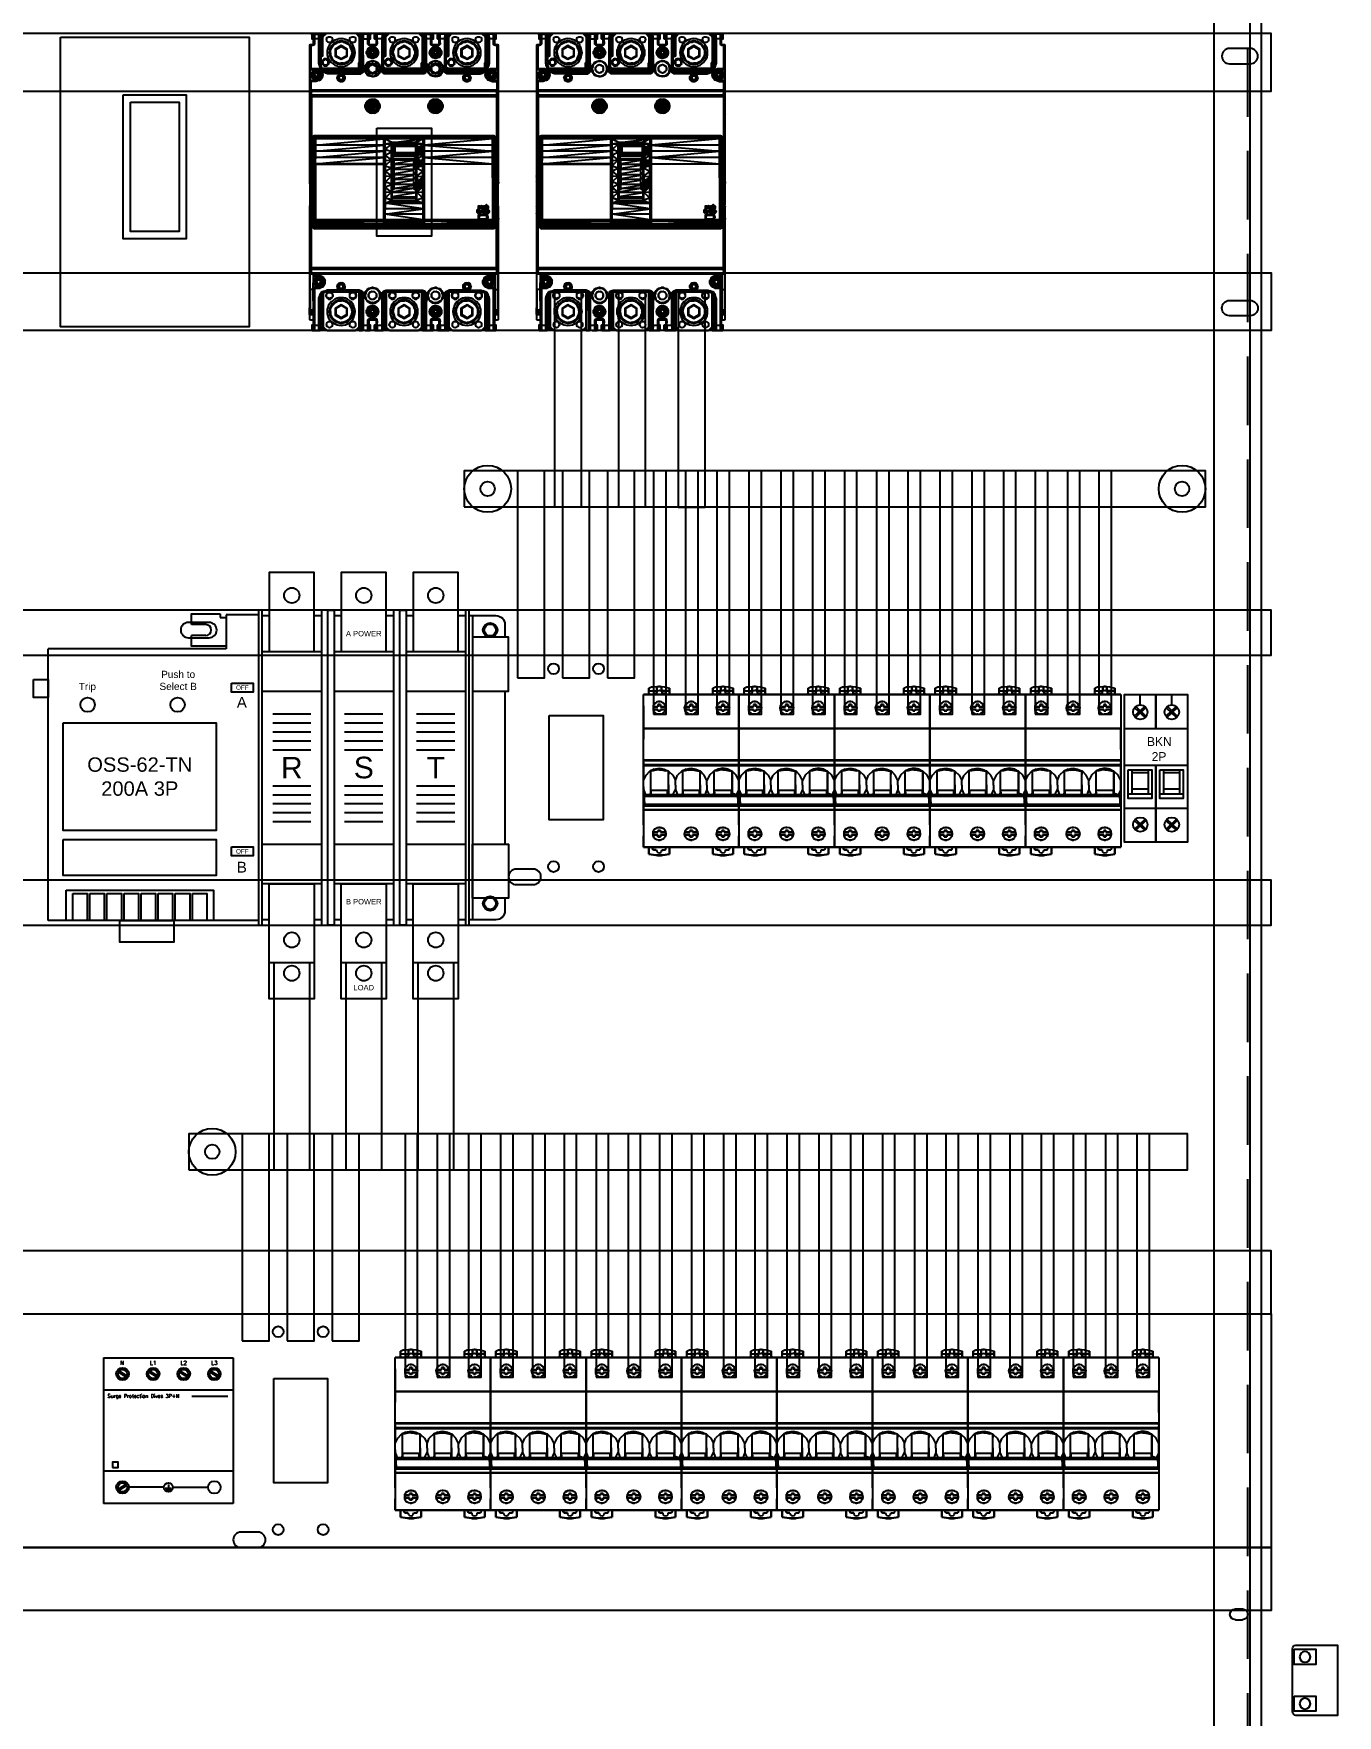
# Model space of a CAD drawing. Header units: millimetres. Extents: x 0 to 3881, y 0 to 2744.
# Drawn here: x 1584 to 2309, y 1168 to 2103 of the extents above; entities that cross this region are included whole.
import ezdxf
from ezdxf.enums import TextEntityAlignment as Align

# ---------------------------------------------------------------- set-up
doc = ezdxf.new("R2010")
doc.units = ezdxf.units.MM
doc.linetypes.add('HIDDENX2', pattern=[19.05, 12.7, -6.35])
doc.styles.add('Arial', font='arial.ttf')
doc.styles.add('ROMANS', font='romans.shx', dxfattribs={"height": 5, "bigfont": 'romansvn.shx'})
doc.styles.add('Tahoma (Input Text)', font='tahoma.ttf')

# ---------------------------------------------------------------- blocks, each defined once
blk = doc.blocks.new('HL044-1')
at = {"color": 1}
blk.add_lwpolyline([(2, 0), (25, 0), (25, 39), (2, 39, 0.414214), (0, 37), (0, 2, 0.414214)], format="xyb", close=True, dxfattribs=at)
for centre in [(7, 32.5), (7, 6.5)]:
    blk.add_circle(centre, 3, dxfattribs=at)
blk = doc.blocks.new('A$C0C832DAB')
at = {"color": 2}
for p, q in [((95.75, 208), (87.75, 208)), ((95.75, 202), (87.75, 202))]:
    blk.add_line(p, q, dxfattribs=at)
for p, q in [((103.75, 214), (103.75, 212)), ((103.75, 212), (107, 212)), ((125, 213.5), (107, 213.5)), ((107, 213.5), (107, 194.5)), ((125, 213.5), (125, 43.5)), ((127, 213), (131, 213)), ((156, 213), (160, 213)), ((167, 213), (171, 213)), ((196, 213), (200, 213)), ((207, 213), (211, 213)), ((236, 213), (240, 213)), ((244, 213), (244, 44)), ((8, 43.5), (8, 194.5)), ((107, 194.5), (8, 194.5)), ((127, 193), (160, 193)), ((167, 193), (200, 193)), ((207, 193), (240, 193)), ((127, 171), (160, 171)), ((167, 171), (200, 171)), ((207, 171), (240, 171)), ((132.87, 158.5), (154.12, 158.5)), ((132.87, 153.5), (154.12, 153.5)), ((172.87, 158.5), (194.12, 158.5)), ((172.87, 153.5), (194.12, 153.5)), ((212.87, 158.5), (234.12, 158.5)), ((212.87, 153.5), (234.12, 153.5)), ((132.87, 148.5), (154.12, 148.5)), ((132.87, 143.5), (154.12, 143.5)), ((172.87, 148.5), (194.12, 148.5)), ((172.87, 143.5), (194.12, 143.5)), ((212.87, 148.5), (234.12, 148.5)), ((212.87, 143.5), (234.12, 143.5)), ((132.87, 138.5), (154.12, 138.5)), ((172.87, 138.5), (194.12, 138.5)), ((212.87, 138.5), (234.12, 138.5)), ((132.87, 118.5), (154.12, 118.5)), ((132.87, 113.5), (154.12, 113.5)), ((172.87, 118.5), (194.12, 118.5)), ((172.87, 113.5), (194.12, 113.5)), ((212.87, 118.5), (234.12, 118.5)), ((212.87, 113.5), (234.12, 113.5)), ((132.87, 108.5), (154.12, 108.5)), ((132.87, 103.5), (154.12, 103.5)), ((172.87, 108.5), (194.12, 108.5)), ((172.87, 103.5), (194.12, 103.5)), ((212.87, 108.5), (234.12, 108.5)), ((212.87, 103.5), (234.12, 103.5)), ((132.87, 98.5), (154.12, 98.5)), ((172.87, 98.5), (194.12, 98.5)), ((212.87, 98.5), (234.12, 98.5)), ((127, 86), (160, 86)), ((167, 86), (200, 86)), ((207, 86), (240, 86)), ((160, 64), (127, 64)), ((200, 64), (167, 64)), ((240, 64), (207, 64)), ((125, 43.5), (8, 43.5)), ((131, 44), (127, 44)), ((160, 44), (156, 44)), ((171, 44), (167, 44)), ((200, 44), (196, 44)), ((211, 44), (207, 44)), ((240, 44), (236, 44))]:
    blk.add_line(p, q)
at = {"color": 1}
for points in [[(131, 193), (156, 193), (156, 237), (131, 237)], [(131, 64), (156, 64), (156, 20), (131, 20)]]:
    blk.add_lwpolyline(points, close=True, dxfattribs=at)
at = {"color": 2}
for points in [[(171, 193), (196, 193), (196, 237), (171, 237)], [(171, 64), (196, 64), (196, 20), (171, 20)]]:
    blk.add_lwpolyline(points, close=True, dxfattribs=at)
at = {"color": 5}
for points in [[(211, 193), (236, 193), (236, 237), (211, 237)], [(211, 64), (236, 64), (236, 20), (211, 20)]]:
    blk.add_lwpolyline(points, close=True, dxfattribs=at)
for points in [[(127, 216), (125, 216), (125, 41), (127, 41)], [(163.5, 216), (160, 216), (160, 41), (163.5, 41)], [(163.5, 216), (167, 216), (167, 41), (163.5, 41)], [(203.5, 216), (200, 216), (200, 41), (203.5, 41)], [(203.5, 216), (207, 216), (207, 41), (203.5, 41)], [(242, 216), (240, 216), (240, 41), (242, 41)], [(244, 171), (264, 171), (264, 201), (244, 201)], [(0, 177.5), (8, 177.5), (8, 167.5), (0, 167.5)], [(110, 175.5), (122, 175.5), (122, 170.5), (110, 170.5)], [(16.5, 153.5), (101.5, 153.5), (101.5, 93.5), (16.5, 93.5)], [(16.5, 88.5), (101.5, 88.5), (101.5, 68.5), (16.5, 68.5)], [(110, 84.5), (122, 84.5), (122, 79.5), (110, 79.5)], [(244, 86), (264, 86), (264, 56), (244, 56)], [(18, 60.5), (100, 60.5), (100, 43.5), (18, 43.5)], [(21.75, 58.5), (29.75, 58.5), (29.75, 43.5), (21.75, 43.5)], [(31.25, 58.5), (39.25, 58.5), (39.25, 43.5), (31.25, 43.5)], [(40.75, 58.5), (48.75, 58.5), (48.75, 43.5), (40.75, 43.5)], [(50.25, 58.5), (58.25, 58.5), (58.25, 43.5), (50.25, 43.5)], [(59.75, 58.5), (67.75, 58.5), (67.75, 43.5), (59.75, 43.5)], [(69.25, 58.5), (77.25, 58.5), (77.25, 43.5), (69.25, 43.5)], [(78.75, 58.5), (86.75, 58.5), (86.75, 43.5), (78.75, 43.5)], [(88.25, 58.5), (96.25, 58.5), (96.25, 43.5), (88.25, 43.5)], [(48, 43.5), (78, 43.5), (78, 31.5), (48, 31.5)]]:
    blk.add_lwpolyline(points, close=True)
for points in [[(87.75, 208), (87.75, 214), (103.75, 214)], [(107, 196), (87.75, 196), (87.75, 202)], [(262, 171), (262, 86)]]:
    blk.add_lwpolyline(points)
blk.add_lwpolyline([(262, 56), (262, 49, -0.414214), (257, 44), (242, 44), (242, 213), (257, 213, -0.414214), (262, 208), (262, 201)], format="xyb")
at = {"color": 1}
blk.add_lwpolyline([(156, 44), (156, 0), (131, 0), (131, 44)], dxfattribs=at)
at = {"color": 2}
blk.add_lwpolyline([(196, 44), (196, 0), (171, 0), (171, 44)], dxfattribs=at)
at = {"color": 5}
blk.add_lwpolyline([(236, 44), (236, 0), (211, 0), (211, 44)], dxfattribs=at)
at = {"color": 1}
for centre in [(143.5, 224.25), (143.5, 32.75), (143.5, 14.25)]:
    blk.add_circle(centre, 4.25, dxfattribs=at)
at = {"color": 2}
for centre, radius in [((183.5, 224.25), 4.25), ((253.75, 205), 3.25), ((253.75, 53), 3.25), ((183.5, 32.75), 4.25), ((183.5, 14.25), 4.25)]:
    blk.add_circle(centre, radius, dxfattribs=at)
at = {"color": 5}
for centre in [(223.5, 224.25), (223.5, 32.75), (223.5, 14.25)]:
    blk.add_circle(centre, 4.25, dxfattribs=at)
for centre in [(30, 163.5), (80, 163.5)]:
    blk.add_circle(centre, 4)
at = {"color": 2}
blk.add_arc((95.75, 205), 3, 270, 90, dxfattribs=at)
at = {"color": 7, "attachment_point": 5, "style": 'Arial'}
for s, insert, char_height, width in [('A POWER', (183.5, 203), 3, 25), ('Push to\\PSelect B', (80.33, 177), 4, 30.0984), ('Trip', (29.85, 173.02), 4, 21.25), ('OFF', (116, 173), 2.5, 12), ('A', (115.73, 164.84), 6, 30.0984), ('OSS-62-TN\\P200A 3P', (59, 123.5), 8, 85), ('R', (143.5, 128.5), 12, 21.25), ('S', (183.5, 128.5), 12, 21.25), ('T', (223.5, 128.5), 12, 21.25), ('OFF', (116, 82), 2.5, 12), ('B', (115.73, 73.2), 6, 30.0984), ('B POWER', (183.5, 54), 3, 25), ('LOAD', (183.5, 6.23), 3, 25)]:
    blk.add_mtext(s, dxfattribs=dict(at, insert=insert, char_height=char_height, width=width))
blk = doc.blocks.new('A$C4AE13D6C')
at = {"color": 2}
for p, q in [((13.7, 8.6), (4.3, 8.6)), ((4.3, 0), (13.7, 0))]:
    blk.add_line(p, q, dxfattribs=at)
for centre, start, end in [((4.3, 4.3), 90, 270), ((13.7, 4.3), 270, 90)]:
    blk.add_arc(centre, 4.3, start, end, dxfattribs=at)
blk = doc.blocks.new('A$C34DA7ABB')
for p, q in [((0, 81), (0, 0)), ((12.37, 70.34), (8.21, 73)), ((12.8, 71.01), (8.59, 73.62)), ((29.37, 70.34), (25.21, 73)), ((29.8, 71.01), (25.59, 73.62)), ((46.37, 70.34), (42.21, 73)), ((46.8, 71.01), (42.59, 73.62)), ((63.37, 70.34), (59.21, 73)), ((63.8, 71.01), (59.59, 73.62)), ((12.37, 10.66), (8.21, 8)), ((12.8, 9.99), (8.59, 7.38))]:
    blk.add_line(p, q)
at = {"color": 7}
for p, q in [((0, 81), (72, 81)), ((72, 81), (72, 0)), ((72, 63), (0, 63)), ((49.09, 59.67), (69.11, 59.67)), ((72, 18), (0, 18)), ((36, 10.5), (36, 8.5)), ((33.5, 9), (14, 9)), ((34.25, 8.5), (37.75, 8.5)), ((34.75, 8), (37.25, 8)), ((35.25, 7.5), (36.75, 7.5)), ((38.5, 9), (58, 9)), ((72, 0), (0, 0))]:
    blk.add_line(p, q, dxfattribs=at)
blk.add_lwpolyline([(5, 20), (8, 20), (8, 23), (5, 23)], close=True, dxfattribs=at)
for centre, radius in [((10.5, 72), 3.5), ((27.5, 72), 3.5), ((44.5, 72), 3.5), ((61.5, 72), 3.5), ((10.5, 72), 2.5), ((27.5, 72), 2.5), ((44.5, 72), 2.5), ((61.5, 72), 2.5), ((10.5, 9), 3.5), ((10.5, 9), 2.5), ((61.5, 9), 3.5)]:
    blk.add_circle(centre, radius)
blk.add_circle((36, 9), 2.5, dxfattribs=at)
at = {"style": 'ROMANS'}
for s, height, p in [('N', 2.25, (9.19, 77.06)), ('L1', 2.25, (25.71, 77.06)), ('L2', 2.25, (42.71, 77.06)), ('L3', 2.25, (59.71, 77.06)), ('Surge Protection Dives 3P+N', 2, (2.16, 58.8))]:
    blk.add_text(s, height=height, dxfattribs=at).set_placement(p)
blk = doc.blocks.new('mcb-2')
for p, q in [((-23388.62, 27746.47), (-23388.62, 27740.23)), ((-23388.62, 27746.47), (-23388.62, 27740.23)), ((-23388.62, 27746.47), (-23388.62, 27746.47)), ((-23388.62, 27746.47), (-23335.55, 27746.47)), ((-23335.55, 27746.47), (-23388.62, 27746.47)), ((-23385.65, 27746.77), (-23385.95, 27746.47)), ((-23385.65, 27746.47), (-23385.36, 27747.36)), ((-23385.36, 27747.36), (-23385.65, 27746.77)), ((-23385.36, 27747.06), (-23385.65, 27746.47)), ((-23385.65, 27746.47), (-23385.65, 27746.77)), ((-23385.65, 27746.77), (-23385.65, 27746.47)), ((-23383.88, 27750.32), (-23385.36, 27750.03)), ((-23385.36, 27750.03), (-23385.36, 27748.54)), ((-23385.36, 27748.54), (-23385.36, 27750.03)), ((-23385.36, 27747.06), (-23385.36, 27748.54)), ((-23385.36, 27748.54), (-23385.36, 27747.06)), ((-23385.36, 27748.54), (-23380.91, 27748.54)), ((-23380.91, 27748.54), (-23385.36, 27748.54)), ((-23382.39, 27750.62), (-23383.88, 27750.32)), ((-23383.58, 27746.47), (-23383.28, 27746.77)), ((-23383.28, 27746.77), (-23382.99, 27747.06)), ((-23382.99, 27747.06), (-23382.39, 27747.06)), ((-23380.91, 27750.91), (-23382.39, 27750.62)), ((-23382.39, 27747.36), (-23382.39, 27747.06)), ((-23382.39, 27747.06), (-23381.21, 27747.06)), ((-23381.21, 27747.65), (-23380.91, 27748.25)), ((-23381.21, 27747.06), (-23381.21, 27747.65)), ((-23381.21, 27747.06), (-23381.21, 27747.36)), ((-23380.02, 27750.91), (-23380.91, 27750.91)), ((-23380.91, 27748.54), (-23380.91, 27750.91)), ((-23380.91, 27750.91), (-23380.91, 27748.54)), ((-23380.91, 27748.25), (-23380.32, 27748.54)), ((-23380.32, 27748.54), (-23379.73, 27748.84)), ((-23379.73, 27750.91), (-23380.02, 27750.91)), ((-23380.02, 27750.91), (-23379.43, 27750.91)), ((-23379.73, 27750.91), (-23380.02, 27750.91)), ((-23380.02, 27750.91), (-23379.43, 27750.91)), ((-23379.43, 27750.91), (-23379.73, 27750.91)), ((-23379.43, 27750.91), (-23379.73, 27750.91)), ((-23379.73, 27748.84), (-23379.13, 27748.54)), ((-23378.54, 27750.91), (-23379.43, 27750.91)), ((-23379.13, 27748.54), (-23378.54, 27748.25)), ((-23377.06, 27750.62), (-23378.54, 27750.91)), ((-23378.54, 27748.54), (-23378.54, 27750.91)), ((-23378.54, 27750.91), (-23378.54, 27748.54)), ((-23374.1, 27748.54), (-23378.54, 27748.54)), ((-23374.1, 27748.54), (-23378.54, 27748.54)), ((-23378.54, 27748.25), (-23378.24, 27747.65)), ((-23378.24, 27747.65), (-23378.24, 27747.06)), ((-23378.24, 27747.06), (-23378.24, 27747.36)), ((-23378.24, 27747.06), (-23377.06, 27747.06)), ((-23375.58, 27750.62), (-23377.06, 27750.62)), ((-23377.06, 27747.06), (-23377.06, 27747.36)), ((-23377.06, 27747.06), (-23376.47, 27747.06)), ((-23376.47, 27747.06), (-23376.17, 27746.77)), ((-23376.17, 27746.77), (-23376.17, 27746.47)), ((-23374.1, 27750.03), (-23375.58, 27750.62)), ((-23374.1, 27748.54), (-23374.1, 27750.03)), ((-23374.1, 27750.03), (-23374.1, 27748.54)), ((-23374.1, 27747.06), (-23374.1, 27748.54)), ((-23374.1, 27747.06), (-23374.1, 27748.54)), ((-23373.8, 27746.77), (-23374.1, 27747.36)), ((-23374.1, 27747.36), (-23374.1, 27746.47)), ((-23374.1, 27746.47), (-23374.1, 27747.06)), ((-23374.1, 27746.47), (-23373.8, 27746.77)), ((-23373.8, 27746.47), (-23374.1, 27746.47)), ((-23373.5, 27746.47), (-23373.8, 27746.77)), ((-23373.8, 27746.77), (-23373.8, 27746.47)), ((-23350.37, 27746.47), (-23350.07, 27746.77)), ((-23350.07, 27746.77), (-23350.37, 27746.47)), ((-23350.37, 27746.47), (-23350.07, 27746.47)), ((-23348.59, 27750.32), (-23350.07, 27750.03)), ((-23350.07, 27750.03), (-23350.07, 27748.54)), ((-23350.07, 27748.54), (-23350.07, 27750.03)), ((-23350.07, 27747.06), (-23350.07, 27748.54)), ((-23350.07, 27748.54), (-23350.07, 27747.06)), ((-23350.07, 27748.54), (-23345.63, 27748.54)), ((-23345.63, 27748.54), (-23350.07, 27748.54)), ((-23350.07, 27746.47), (-23350.07, 27747.36)), ((-23350.07, 27747.36), (-23350.07, 27746.77)), ((-23350.07, 27746.47), (-23350.07, 27747.06)), ((-23350.07, 27746.77), (-23350.07, 27746.47)), ((-23347.11, 27750.62), (-23348.59, 27750.32)), ((-23348, 27746.77), (-23347.7, 27747.06)), ((-23348, 27746.47), (-23348, 27746.77)), ((-23347.7, 27747.06), (-23347.11, 27747.06)), ((-23345.63, 27750.91), (-23347.11, 27750.62)), ((-23347.11, 27747.36), (-23347.11, 27747.06)), ((-23347.11, 27747.06), (-23345.93, 27747.06)), ((-23345.93, 27747.65), (-23345.33, 27748.25)), ((-23345.93, 27747.06), (-23345.93, 27747.65)), ((-23345.93, 27747.06), (-23345.93, 27747.36)), ((-23344.74, 27750.91), (-23345.63, 27750.91)), ((-23345.63, 27748.54), (-23345.63, 27750.91)), ((-23345.63, 27750.91), (-23345.63, 27748.54)), ((-23345.33, 27748.25), (-23345.04, 27748.54)), ((-23345.04, 27748.54), (-23344.44, 27748.84)), ((-23344.44, 27750.91), (-23344.74, 27750.91)), ((-23344.74, 27750.91), (-23343.85, 27750.91)), ((-23344.44, 27750.91), (-23344.74, 27750.91)), ((-23344.74, 27750.91), (-23343.85, 27750.91)), ((-23343.85, 27750.91), (-23344.44, 27750.91)), ((-23343.85, 27750.91), (-23344.44, 27750.91)), ((-23344.44, 27748.84), (-23343.85, 27748.54)), ((-23342.96, 27750.91), (-23343.85, 27750.91)), ((-23343.85, 27748.54), (-23343.26, 27748.25)), ((-23343.26, 27748.25), (-23342.96, 27747.65)), ((-23341.48, 27750.62), (-23342.96, 27750.91)), ((-23342.96, 27748.54), (-23342.96, 27750.91)), ((-23342.96, 27750.91), (-23342.96, 27748.54)), ((-23338.52, 27748.54), (-23342.96, 27748.54)), ((-23338.52, 27748.54), (-23342.96, 27748.54)), ((-23342.96, 27747.65), (-23342.67, 27747.06)), ((-23342.67, 27747.06), (-23342.67, 27747.36)), ((-23342.67, 27747.06), (-23341.48, 27747.06)), ((-23340, 27750.62), (-23341.48, 27750.62)), ((-23341.48, 27747.06), (-23341.48, 27747.36)), ((-23341.48, 27747.06), (-23341.18, 27747.06)), ((-23341.18, 27747.06), (-23340.89, 27746.77)), ((-23340.89, 27746.77), (-23340.59, 27746.47)), ((-23338.52, 27750.03), (-23340, 27750.62)), ((-23338.52, 27748.54), (-23338.52, 27750.03)), ((-23338.52, 27750.03), (-23338.52, 27748.54)), ((-23338.52, 27747.06), (-23338.52, 27748.54)), ((-23338.52, 27747.06), (-23338.52, 27748.54)), ((-23338.52, 27746.77), (-23338.52, 27747.36)), ((-23338.52, 27747.36), (-23338.52, 27746.47)), ((-23338.52, 27746.47), (-23338.52, 27747.06)), ((-23338.22, 27746.47), (-23338.52, 27746.77)), ((-23338.52, 27746.77), (-23338.52, 27746.47)), ((-23338.52, 27746.47), (-23338.52, 27746.77)), ((-23335.55, 27740.23), (-23335.55, 27746.47)), ((-23335.55, 27740.23), (-23335.55, 27746.47)), ((-23388.62, 27740.23), (-23388.62, 27733.71)), ((-23388.62, 27740.23), (-23388.62, 27733.71)), ((-23388.62, 27740.23), (-23388.62, 27740.23)), ((-23383.28, 27739.04), (-23382.99, 27740.23)), ((-23382.99, 27740.23), (-23383.28, 27739.04)), ((-23383.28, 27739.04), (-23382.99, 27740.23)), ((-23383.28, 27739.64), (-23380.32, 27739.64)), ((-23380.32, 27739.64), (-23383.28, 27739.64)), ((-23382.99, 27737.56), (-23383.28, 27739.04)), ((-23382.99, 27737.56), (-23383.28, 27739.04)), ((-23383.28, 27738.15), (-23380.32, 27738.15)), ((-23380.32, 27738.15), (-23383.28, 27738.15)), ((-23382.39, 27741.41), (-23382.99, 27740.23)), ((-23382.99, 27740.23), (-23382.69, 27740.82)), ((-23382.39, 27736.38), (-23382.99, 27737.56)), ((-23382.69, 27736.97), (-23382.99, 27737.56)), ((-23382.39, 27741.41), (-23381.21, 27742.3)), ((-23382.39, 27736.38), (-23381.21, 27735.49)), ((-23382.1, 27741.41), (-23381.5, 27742.01)), ((-23381.5, 27736.08), (-23382.1, 27736.38)), ((-23381.21, 27742.3), (-23379.73, 27742.6)), ((-23381.21, 27742.3), (-23379.73, 27742.6)), ((-23381.21, 27735.49), (-23379.73, 27735.49)), ((-23379.73, 27735.49), (-23381.21, 27735.49)), ((-23380.32, 27739.64), (-23380.32, 27740.82)), ((-23380.32, 27740.82), (-23380.32, 27739.64)), ((-23380.32, 27739.64), (-23380.32, 27740.82)), ((-23380.32, 27740.82), (-23380.32, 27739.64)), ((-23379.13, 27740.82), (-23380.32, 27740.82)), ((-23380.32, 27740.82), (-23379.13, 27740.82)), ((-23380.32, 27737.27), (-23380.32, 27738.15)), ((-23380.32, 27738.15), (-23380.32, 27737.27)), ((-23380.32, 27737.27), (-23380.32, 27738.15)), ((-23380.32, 27738.15), (-23380.32, 27737.27)), ((-23379.13, 27737.27), (-23380.32, 27737.27)), ((-23380.32, 27737.27), (-23379.13, 27737.27)), ((-23380.02, 27742.6), (-23379.73, 27742.6)), ((-23379.73, 27742.6), (-23380.02, 27742.6)), ((-23379.73, 27735.49), (-23380.02, 27735.49)), ((-23380.02, 27735.49), (-23379.73, 27735.49)), ((-23378.24, 27742.3), (-23379.73, 27742.6)), ((-23379.73, 27742.6), (-23378.24, 27742.3)), ((-23379.73, 27742.6), (-23379.43, 27742.6)), ((-23379.43, 27742.6), (-23379.73, 27742.6)), ((-23378.24, 27735.49), (-23379.73, 27735.49)), ((-23378.24, 27735.49), (-23379.73, 27735.49)), ((-23379.43, 27735.49), (-23379.73, 27735.49)), ((-23379.73, 27735.49), (-23379.43, 27735.49)), ((-23379.13, 27740.82), (-23379.13, 27739.64)), ((-23379.13, 27740.82), (-23379.13, 27739.64)), ((-23376.47, 27739.64), (-23379.13, 27739.64)), ((-23379.13, 27739.64), (-23376.47, 27739.64)), ((-23376.47, 27738.15), (-23379.13, 27738.15)), ((-23379.13, 27738.15), (-23379.13, 27737.27)), ((-23379.13, 27737.27), (-23379.13, 27738.15)), ((-23379.13, 27738.15), (-23376.47, 27738.15)), ((-23378.24, 27742.3), (-23377.06, 27741.41)), ((-23377.06, 27736.38), (-23378.24, 27735.49)), ((-23377.36, 27741.41), (-23377.95, 27742.01)), ((-23377.95, 27736.08), (-23377.36, 27736.38)), ((-23376.47, 27740.23), (-23377.06, 27741.41)), ((-23376.47, 27737.56), (-23377.06, 27736.38)), ((-23376.47, 27740.23), (-23376.76, 27740.82)), ((-23376.76, 27736.97), (-23376.47, 27737.56)), ((-23376.47, 27740.23), (-23376.17, 27739.04)), ((-23376.17, 27739.04), (-23376.47, 27740.23)), ((-23376.17, 27739.04), (-23376.47, 27737.56)), ((-23376.47, 27737.56), (-23376.17, 27739.04)), ((-23365.5, 27740.23), (-23365.8, 27739.04)), ((-23365.8, 27739.04), (-23365.5, 27740.23)), ((-23365.8, 27739.04), (-23365.5, 27737.56)), ((-23365.5, 27737.56), (-23365.8, 27739.04)), ((-23365.5, 27740.23), (-23364.61, 27741.41)), ((-23365.5, 27739.64), (-23362.83, 27739.64)), ((-23362.83, 27739.64), (-23365.5, 27739.64)), ((-23365.5, 27738.15), (-23362.83, 27738.15)), ((-23362.83, 27738.15), (-23365.5, 27738.15)), ((-23364.61, 27736.38), (-23365.5, 27737.56)), ((-23365.21, 27740.23), (-23364.91, 27740.82)), ((-23364.91, 27736.97), (-23365.21, 27737.56)), ((-23364.61, 27741.41), (-23363.43, 27742.3)), ((-23363.43, 27735.49), (-23364.61, 27736.38)), ((-23364.32, 27741.41), (-23364.02, 27742.01)), ((-23364.02, 27736.08), (-23364.32, 27736.38)), ((-23363.43, 27742.3), (-23361.95, 27742.6)), ((-23363.43, 27742.3), (-23361.95, 27742.6)), ((-23361.95, 27735.49), (-23363.43, 27735.49)), ((-23361.95, 27735.49), (-23363.43, 27735.49)), ((-23362.83, 27739.64), (-23362.83, 27740.82)), ((-23362.83, 27740.82), (-23362.83, 27739.64)), ((-23362.83, 27739.64), (-23362.83, 27740.82)), ((-23362.83, 27740.82), (-23362.83, 27739.64)), ((-23361.34, 27740.82), (-23362.83, 27740.82)), ((-23362.83, 27740.82), (-23361.34, 27740.82)), ((-23362.83, 27737.27), (-23362.83, 27738.15)), ((-23362.83, 27738.15), (-23362.83, 27737.27)), ((-23362.83, 27737.27), (-23362.83, 27738.15)), ((-23362.83, 27738.15), (-23362.83, 27737.27)), ((-23361.34, 27737.27), (-23362.83, 27737.27)), ((-23362.83, 27737.27), (-23361.34, 27737.27)), ((-23362.54, 27742.6), (-23361.95, 27742.6)), ((-23361.95, 27742.6), (-23362.54, 27742.6)), ((-23361.95, 27735.49), (-23362.24, 27735.49)), ((-23362.24, 27735.49), (-23361.95, 27735.49)), ((-23361.95, 27742.6), (-23360.74, 27742.3)), ((-23360.74, 27742.3), (-23361.95, 27742.6)), ((-23361.95, 27742.6), (-23361.65, 27742.6)), ((-23361.65, 27742.6), (-23361.95, 27742.6)), ((-23360.74, 27735.49), (-23361.95, 27735.49)), ((-23360.74, 27735.49), (-23361.95, 27735.49)), ((-23361.65, 27735.49), (-23361.95, 27735.49)), ((-23361.95, 27735.49), (-23361.65, 27735.49)), ((-23361.34, 27740.82), (-23361.34, 27739.64)), ((-23361.34, 27740.82), (-23361.34, 27739.64)), ((-23358.67, 27739.64), (-23361.34, 27739.64)), ((-23361.34, 27739.64), (-23358.67, 27739.64)), ((-23358.67, 27738.15), (-23361.34, 27738.15)), ((-23361.34, 27738.15), (-23361.34, 27737.27)), ((-23361.34, 27737.27), (-23361.34, 27738.15)), ((-23361.34, 27738.15), (-23358.67, 27738.15)), ((-23360.74, 27742.3), (-23359.56, 27741.41)), ((-23359.56, 27736.38), (-23360.74, 27735.49)), ((-23359.56, 27741.41), (-23360.15, 27742.01)), ((-23360.15, 27736.08), (-23359.56, 27736.38)), ((-23358.67, 27740.23), (-23359.56, 27741.41)), ((-23358.67, 27737.56), (-23359.56, 27736.38)), ((-23358.67, 27740.23), (-23358.97, 27740.82)), ((-23358.97, 27736.97), (-23358.67, 27737.56)), ((-23358.67, 27740.23), (-23358.37, 27739.04)), ((-23358.37, 27739.04), (-23358.67, 27740.23)), ((-23358.37, 27739.04), (-23358.67, 27737.56)), ((-23358.67, 27737.56), (-23358.37, 27739.04)), ((-23347.7, 27740.23), (-23348, 27739.04)), ((-23348, 27739.04), (-23347.7, 27740.23)), ((-23348, 27739.04), (-23347.7, 27737.56)), ((-23347.7, 27737.56), (-23348, 27739.04)), ((-23347.7, 27740.23), (-23346.81, 27741.41)), ((-23347.7, 27740.23), (-23347.41, 27740.82)), ((-23347.7, 27739.64), (-23345.04, 27739.64)), ((-23345.04, 27739.64), (-23347.7, 27739.64)), ((-23347.7, 27738.15), (-23345.04, 27738.15)), ((-23345.04, 27738.15), (-23347.7, 27738.15)), ((-23347.7, 27737.56), (-23346.81, 27736.38)), ((-23347.41, 27736.97), (-23347.7, 27737.56)), ((-23346.81, 27741.41), (-23345.63, 27742.3)), ((-23346.81, 27741.41), (-23346.22, 27742.01)), ((-23346.81, 27736.38), (-23345.63, 27735.49)), ((-23346.22, 27736.08), (-23346.81, 27736.38)), ((-23345.63, 27742.3), (-23344.44, 27742.6)), ((-23345.63, 27742.3), (-23344.44, 27742.6)), ((-23345.63, 27735.49), (-23344.44, 27735.49)), ((-23344.44, 27735.49), (-23345.63, 27735.49)), ((-23345.04, 27739.64), (-23345.04, 27740.82)), ((-23345.04, 27740.82), (-23345.04, 27739.64)), ((-23345.04, 27739.64), (-23345.04, 27740.82)), ((-23345.04, 27740.82), (-23345.04, 27739.64)), ((-23343.56, 27740.82), (-23345.04, 27740.82)), ((-23345.04, 27740.82), (-23343.56, 27740.82)), ((-23345.04, 27737.27), (-23345.04, 27738.15)), ((-23345.04, 27738.15), (-23345.04, 27737.27)), ((-23345.04, 27737.27), (-23345.04, 27738.15)), ((-23345.04, 27738.15), (-23345.04, 27737.27)), ((-23343.56, 27737.27), (-23345.04, 27737.27)), ((-23345.04, 27737.27), (-23343.56, 27737.27)), ((-23344.74, 27742.6), (-23344.44, 27742.6)), ((-23344.44, 27742.6), (-23344.74, 27742.6)), ((-23344.44, 27735.49), (-23344.74, 27735.49)), ((-23344.74, 27735.49), (-23344.44, 27735.49)), ((-23344.44, 27742.6), (-23342.96, 27742.3)), ((-23344.44, 27742.6), (-23342.96, 27742.3)), ((-23344.44, 27742.6), (-23343.85, 27742.6)), ((-23343.85, 27742.6), (-23344.44, 27742.6)), ((-23344.44, 27735.49), (-23342.96, 27735.49)), ((-23342.96, 27735.49), (-23344.44, 27735.49)), ((-23344.15, 27735.49), (-23344.44, 27735.49)), ((-23344.44, 27735.49), (-23344.15, 27735.49)), ((-23343.56, 27740.82), (-23343.56, 27739.64)), ((-23343.56, 27740.82), (-23343.56, 27739.64)), ((-23340.89, 27739.64), (-23343.56, 27739.64)), ((-23343.56, 27739.64), (-23340.89, 27739.64)), ((-23340.89, 27738.15), (-23343.56, 27738.15)), ((-23343.56, 27738.15), (-23343.56, 27737.27)), ((-23343.56, 27737.27), (-23343.56, 27738.15)), ((-23343.56, 27738.15), (-23340.89, 27738.15)), ((-23342.96, 27742.3), (-23341.78, 27741.41)), ((-23342.96, 27735.49), (-23341.78, 27736.38)), ((-23342.07, 27741.41), (-23342.37, 27742.01)), ((-23342.37, 27736.08), (-23342.07, 27736.38)), ((-23341.78, 27741.41), (-23340.89, 27740.23)), ((-23340.89, 27737.56), (-23341.78, 27736.38)), ((-23341.18, 27740.23), (-23341.48, 27740.82)), ((-23341.48, 27736.97), (-23341.18, 27737.56)), ((-23340.89, 27740.23), (-23340.89, 27739.04)), ((-23340.89, 27740.23), (-23340.89, 27739.04)), ((-23340.89, 27739.04), (-23340.89, 27737.56)), ((-23340.89, 27739.04), (-23340.89, 27737.56)), ((-23335.55, 27733.71), (-23335.55, 27740.23)), ((-23335.55, 27740.23), (-23335.55, 27733.71)), ((-23388.62, 27733.71), (-23388.62, 27727.47)), ((-23388.62, 27733.71), (-23388.62, 27733.71)), ((-23388.62, 27733.71), (-23388.62, 27727.47)), ((-23388.62, 27727.47), (-23388.62, 27721.54)), ((-23388.62, 27721.54), (-23388.62, 27727.47)), ((-23388.62, 27727.47), (-23335.55, 27727.47)), ((-23335.55, 27727.47), (-23388.62, 27727.47)), ((-23335.55, 27727.47), (-23335.55, 27733.71)), ((-23335.55, 27733.71), (-23335.55, 27727.47)), ((-23335.55, 27721.54), (-23335.55, 27727.47)), ((-23335.55, 27727.47), (-23335.55, 27721.54)), ((-23388.62, 27721.54), (-23388.62, 27715.91)), ((-23388.62, 27715.91), (-23388.62, 27721.54)), ((-23388.62, 27715.91), (-23388.62, 27709.97)), ((-23388.62, 27715.91), (-23388.62, 27709.97)), ((-23335.55, 27715.91), (-23335.55, 27721.54)), ((-23335.55, 27715.91), (-23335.55, 27721.54)), ((-23335.55, 27709.97), (-23335.55, 27715.91)), ((-23335.55, 27709.97), (-23335.55, 27715.91)), ((-23388.62, 27709.97), (-23388.62, 27709.67)), ((-23388.62, 27709.97), (-23335.55, 27709.97)), ((-23335.55, 27709.97), (-23388.62, 27709.97)), ((-23388.62, 27709.97), (-23335.55, 27709.97)), ((-23388.62, 27709.97), (-23335.55, 27709.97)), ((-23335.55, 27709.97), (-23388.62, 27709.97)), ((-23388.62, 27709.97), (-23335.55, 27709.97)), ((-23388.62, 27709.67), (-23388.62, 27709.97)), ((-23388.62, 27709.67), (-23388.62, 27708.78)), ((-23335.55, 27709.67), (-23388.62, 27709.67)), ((-23388.62, 27708.78), (-23388.62, 27709.67)), ((-23388.62, 27709.67), (-23335.55, 27709.67)), ((-23388.62, 27709.67), (-23335.55, 27709.67)), ((-23335.55, 27709.67), (-23388.62, 27709.67)), ((-23388.62, 27709.67), (-23335.55, 27709.67)), ((-23388.62, 27709.67), (-23335.55, 27709.67)), ((-23335.55, 27709.67), (-23388.62, 27709.67)), ((-23388.62, 27709.67), (-23388.62, 27709.67)), ((-23388.62, 27708.78), (-23388.62, 27708.19)), ((-23388.62, 27708.78), (-23388.62, 27708.19)), ((-23388.62, 27708.78), (-23388.62, 27708.78)), ((-23388.62, 27707.6), (-23388.62, 27708.19)), ((-23388.62, 27708.19), (-23388.62, 27707.6)), ((-23335.55, 27707.6), (-23388.62, 27707.6)), ((-23388.62, 27707.6), (-23388.62, 27706.71)), ((-23388.62, 27707.6), (-23388.62, 27706.71)), ((-23388.62, 27706.71), (-23388.62, 27704.04)), ((-23388.62, 27704.04), (-23388.62, 27706.71)), ((-23388.62, 27706.71), (-23335.55, 27706.71)), ((-23335.55, 27709.67), (-23335.55, 27709.97)), ((-23335.55, 27709.97), (-23335.55, 27709.97)), ((-23335.55, 27709.97), (-23335.55, 27709.67)), ((-23335.55, 27708.78), (-23335.55, 27709.67)), ((-23335.55, 27708.78), (-23335.55, 27709.67)), ((-23335.55, 27708.19), (-23335.55, 27708.78)), ((-23335.55, 27708.78), (-23335.55, 27708.19)), ((-23335.55, 27708.19), (-23335.55, 27707.6)), ((-23335.55, 27707.6), (-23335.55, 27708.19)), ((-23335.55, 27707.6), (-23335.55, 27706.71)), ((-23335.55, 27706.71), (-23335.55, 27707.6)), ((-23335.55, 27704.04), (-23335.55, 27706.71)), ((-23335.55, 27706.71), (-23335.55, 27704.04)), ((-23388.62, 27701.37), (-23388.62, 27704.04)), ((-23388.62, 27704.04), (-23388.62, 27701.37)), ((-23388.62, 27704.04), (-23388.62, 27704.04)), ((-23388.62, 27698.69), (-23387.14, 27701.67)), ((-23388.62, 27701.37), (-23388.62, 27698.69)), ((-23388.62, 27701.37), (-23388.62, 27698.69)), ((-23388.62, 27698.69), (-23388.62, 27696.91)), ((-23388.62, 27696.91), (-23388.62, 27698.69)), ((-23388.62, 27695.13), (-23388.62, 27696.91)), ((-23388.62, 27696.91), (-23388.62, 27695.13)), ((-23387.14, 27701.67), (-23384.76, 27703.74)), ((-23384.76, 27703.74), (-23387.14, 27701.67)), ((-23382.69, 27704.93), (-23384.76, 27703.74)), ((-23383.28, 27704.04), (-23384.76, 27703.74)), ((-23384.76, 27703.74), (-23383.28, 27704.04)), ((-23384.76, 27700.19), (-23384.76, 27703.74)), ((-23384.76, 27703.74), (-23384.76, 27700.19)), ((-23384.76, 27699.58), (-23384.76, 27701.97)), ((-23384.76, 27700.19), (-23384.76, 27695.72)), ((-23384.76, 27695.72), (-23384.76, 27700.19)), ((-23384.76, 27696.32), (-23384.76, 27699.58)), ((-23381.5, 27704.34), (-23383.28, 27704.04)), ((-23383.28, 27704.04), (-23383.28, 27704.04)), ((-23382.69, 27704.93), (-23379.73, 27705.52)), ((-23379.73, 27704.63), (-23381.5, 27704.34)), ((-23381.5, 27704.34), (-23381.5, 27704.34)), ((-23379.73, 27705.52), (-23377.06, 27704.93)), ((-23379.73, 27705.52), (-23379.73, 27705.52)), ((-23379.73, 27705.23), (-23379.73, 27705.52)), ((-23379.73, 27705.23), (-23379.73, 27704.63)), ((-23379.73, 27704.63), (-23377.95, 27704.34)), ((-23377.95, 27704.34), (-23376.47, 27704.04)), ((-23377.06, 27704.93), (-23374.69, 27703.74)), ((-23376.47, 27704.04), (-23374.69, 27703.74)), ((-23376.47, 27704.04), (-23374.69, 27703.74)), ((-23372.32, 27701.67), (-23374.69, 27703.74)), ((-23374.69, 27703.74), (-23374.69, 27700.19)), ((-23374.69, 27703.74), (-23374.69, 27700.19)), ((-23374.69, 27700.19), (-23374.69, 27695.72)), ((-23374.69, 27700.19), (-23374.69, 27695.72)), ((-23372.32, 27701.67), (-23370.84, 27698.69)), ((-23370.84, 27698.69), (-23369.35, 27701.67)), ((-23370.84, 27696.02), (-23370.84, 27698.69)), ((-23369.35, 27701.67), (-23367.28, 27703.74)), ((-23364.61, 27704.93), (-23367.28, 27703.74)), ((-23367.28, 27703.74), (-23365.5, 27704.04)), ((-23366.98, 27703.74), (-23367.28, 27703.74)), ((-23365.5, 27704.04), (-23366.98, 27703.74)), ((-23366.98, 27700.19), (-23366.98, 27703.74)), ((-23366.98, 27703.74), (-23366.98, 27701.97)), ((-23366.98, 27700.19), (-23366.98, 27703.74)), ((-23366.98, 27699.58), (-23366.98, 27701.97)), ((-23366.98, 27695.72), (-23366.98, 27700.19)), ((-23366.98, 27695.72), (-23366.98, 27700.19)), ((-23366.98, 27696.32), (-23366.98, 27699.58)), ((-23363.72, 27704.34), (-23365.5, 27704.04)), ((-23361.95, 27705.52), (-23364.61, 27704.93)), ((-23361.95, 27704.63), (-23363.72, 27704.34)), ((-23363.72, 27704.34), (-23363.72, 27704.34)), ((-23359.26, 27704.93), (-23361.95, 27705.52)), ((-23361.95, 27705.52), (-23361.95, 27705.52)), ((-23361.95, 27705.52), (-23361.95, 27705.23)), ((-23361.95, 27705.23), (-23361.95, 27704.63)), ((-23360.45, 27704.34), (-23361.95, 27704.63)), ((-23360.45, 27704.34), (-23358.67, 27704.04)), ((-23359.26, 27704.93), (-23356.89, 27703.74)), ((-23358.67, 27704.04), (-23357.19, 27703.74)), ((-23357.19, 27703.74), (-23357.19, 27700.19)), ((-23357.19, 27703.74), (-23356.89, 27703.74)), ((-23357.19, 27703.74), (-23357.19, 27700.19)), ((-23357.19, 27700.19), (-23357.19, 27695.72)), ((-23357.19, 27700.19), (-23357.19, 27695.72)), ((-23356.89, 27703.74), (-23354.52, 27701.67)), ((-23353.33, 27698.69), (-23354.52, 27701.67)), ((-23351.85, 27701.67), (-23353.33, 27698.69)), ((-23353.33, 27696.02), (-23353.33, 27698.69)), ((-23349.48, 27703.74), (-23351.85, 27701.67)), ((-23349.48, 27703.74), (-23351.85, 27701.67)), ((-23347.11, 27704.93), (-23349.48, 27703.74)), ((-23349.48, 27703.74), (-23347.7, 27704.04)), ((-23349.48, 27700.19), (-23349.48, 27703.74)), ((-23349.48, 27700.19), (-23349.48, 27703.74)), ((-23349.48, 27703.74), (-23349.48, 27701.97)), ((-23349.48, 27699.58), (-23349.48, 27701.97)), ((-23349.48, 27695.72), (-23349.48, 27700.19)), ((-23349.48, 27695.72), (-23349.48, 27700.19)), ((-23349.48, 27696.32), (-23349.48, 27699.58)), ((-23346.22, 27704.34), (-23347.7, 27704.04)), ((-23344.44, 27705.52), (-23347.11, 27704.93)), ((-23344.44, 27704.63), (-23346.22, 27704.34)), ((-23346.22, 27704.34), (-23346.22, 27704.34)), ((-23344.44, 27705.23), (-23344.44, 27705.52)), ((-23341.48, 27704.93), (-23344.44, 27705.52)), ((-23344.44, 27705.23), (-23344.44, 27704.63)), ((-23344.44, 27704.63), (-23342.67, 27704.34)), ((-23342.67, 27704.34), (-23340.89, 27704.04)), ((-23341.48, 27704.93), (-23339.11, 27703.74)), ((-23340.89, 27704.04), (-23339.41, 27703.74)), ((-23339.41, 27703.74), (-23339.41, 27700.19)), ((-23339.41, 27703.74), (-23339.11, 27703.74)), ((-23339.41, 27703.74), (-23339.41, 27700.19)), ((-23339.41, 27700.19), (-23339.41, 27695.72)), ((-23339.41, 27700.19), (-23339.41, 27695.72)), ((-23337.04, 27701.67), (-23339.11, 27703.74)), ((-23335.55, 27698.69), (-23337.04, 27701.67)), ((-23335.55, 27704.04), (-23335.55, 27701.37)), ((-23335.55, 27701.37), (-23335.55, 27704.04)), ((-23335.55, 27698.69), (-23335.55, 27701.37)), ((-23335.55, 27698.69), (-23335.55, 27701.37)), ((-23335.55, 27698.69), (-23335.55, 27698.69)), ((-23335.55, 27696.91), (-23335.55, 27698.69)), ((-23335.55, 27696.91), (-23335.55, 27698.69)), ((-23335.55, 27695.13), (-23335.55, 27696.91)), ((-23335.55, 27695.13), (-23335.55, 27696.91)), ((-23388.62, 27693.65), (-23388.62, 27695.13)), ((-23388.62, 27695.13), (-23388.62, 27693.65)), ((-23388.62, 27693.65), (-23387.14, 27690.69)), ((-23388.62, 27693.65), (-23388.62, 27689.8)), ((-23388.62, 27693.65), (-23388.62, 27689.8)), ((-23388.62, 27689.8), (-23388.62, 27686.24)), ((-23388.62, 27686.24), (-23388.62, 27689.8)), ((-23336.15, 27690.69), (-23388.02, 27690.69)), ((-23388.02, 27690.69), (-23336.15, 27690.69)), ((-23336.15, 27690.69), (-23388.02, 27690.69)), ((-23388.02, 27690.69), (-23350.37, 27690.39)), ((-23388.02, 27690.39), (-23388.02, 27690.69)), ((-23388.02, 27690.69), (-23388.02, 27690.39)), ((-23388.02, 27689.8), (-23388.02, 27690.39)), ((-23388.02, 27690.39), (-23388.02, 27689.8)), ((-23336.15, 27690.39), (-23388.02, 27690.39)), ((-23388.02, 27688.61), (-23388.02, 27689.8)), ((-23388.02, 27689.8), (-23388.02, 27688.61)), ((-23388.02, 27689.8), (-23336.15, 27689.8)), ((-23388.02, 27688.61), (-23388.02, 27686.83)), ((-23388.02, 27688.61), (-23388.02, 27686.83)), ((-23386.84, 27690.69), (-23384.76, 27691.58)), ((-23384.76, 27696.32), (-23384.76, 27693.06)), ((-23384.76, 27695.72), (-23384.76, 27691.58)), ((-23384.76, 27691.58), (-23384.76, 27695.72)), ((-23384.76, 27692.17), (-23384.76, 27693.06)), ((-23384.76, 27693.06), (-23384.47, 27693.06)), ((-23384.76, 27691.28), (-23384.76, 27692.17)), ((-23384.76, 27691.58), (-23384.76, 27690.69)), ((-23384.76, 27690.69), (-23384.76, 27691.58)), ((-23384.76, 27690.69), (-23384.76, 27691.28)), ((-23384.47, 27690.69), (-23384.47, 27693.06)), ((-23384.47, 27693.06), (-23384.47, 27690.69)), ((-23384.47, 27693.06), (-23374.99, 27693.06)), ((-23384.47, 27691.28), (-23384.47, 27691.28)), ((-23374.69, 27693.06), (-23374.99, 27693.06)), ((-23374.99, 27692.17), (-23374.99, 27693.06)), ((-23374.99, 27690.69), (-23374.99, 27693.06)), ((-23374.99, 27692.17), (-23374.99, 27691.28)), ((-23374.99, 27691.28), (-23374.99, 27690.69)), ((-23374.69, 27695.72), (-23374.69, 27691.58)), ((-23374.69, 27695.72), (-23374.69, 27691.58)), ((-23374.69, 27691.58), (-23374.69, 27691.58)), ((-23374.69, 27690.69), (-23374.69, 27691.58)), ((-23374.69, 27691.58), (-23374.69, 27690.69)), ((-23372.32, 27690.69), (-23370.84, 27693.65)), ((-23370.84, 27696.02), (-23370.84, 27693.65)), ((-23370.84, 27693.65), (-23369.65, 27690.69)), ((-23366.98, 27696.32), (-23366.98, 27693.06)), ((-23366.98, 27695.72), (-23366.98, 27691.58)), ((-23366.98, 27691.58), (-23366.98, 27695.72)), ((-23366.98, 27693.06), (-23366.69, 27693.06)), ((-23366.98, 27692.17), (-23366.98, 27693.06)), ((-23366.98, 27691.28), (-23366.98, 27692.17)), ((-23366.98, 27691.58), (-23366.98, 27690.69)), ((-23366.98, 27690.69), (-23366.98, 27691.58)), ((-23366.98, 27690.69), (-23366.98, 27691.28)), ((-23366.69, 27693.06), (-23357.48, 27693.06)), ((-23366.69, 27690.69), (-23366.69, 27693.06)), ((-23366.69, 27693.06), (-23366.69, 27690.69)), ((-23366.69, 27691.28), (-23366.69, 27691.28)), ((-23357.48, 27693.06), (-23357.19, 27693.06)), ((-23357.48, 27692.17), (-23357.48, 27693.06)), ((-23357.48, 27693.06), (-23357.48, 27690.69)), ((-23357.48, 27690.69), (-23357.48, 27693.06)), ((-23357.48, 27692.17), (-23357.48, 27691.28)), ((-23357.48, 27691.28), (-23357.48, 27690.69)), ((-23357.19, 27695.72), (-23357.19, 27691.58)), ((-23357.19, 27695.72), (-23357.19, 27691.58)), ((-23357.19, 27690.69), (-23357.19, 27691.58)), ((-23357.19, 27691.58), (-23357.19, 27690.69)), ((-23357.19, 27691.58), (-23357.19, 27691.58)), ((-23353.33, 27693.65), (-23354.52, 27690.69)), ((-23353.33, 27696.02), (-23353.33, 27693.65)), ((-23351.85, 27690.69), (-23353.33, 27693.65)), ((-23349.48, 27696.32), (-23349.48, 27693.06)), ((-23349.48, 27695.72), (-23349.48, 27691.58)), ((-23349.48, 27691.58), (-23349.48, 27695.72)), ((-23349.48, 27693.06), (-23348.89, 27693.06)), ((-23349.48, 27692.17), (-23349.48, 27693.06)), ((-23349.48, 27691.28), (-23349.48, 27692.17)), ((-23349.48, 27691.58), (-23349.48, 27690.69)), ((-23349.48, 27690.69), (-23349.48, 27691.58)), ((-23349.48, 27691.28), (-23349.48, 27690.69)), ((-23348.89, 27693.06), (-23339.7, 27693.06)), ((-23348.89, 27690.69), (-23348.89, 27693.06)), ((-23348.89, 27693.06), (-23348.89, 27690.69)), ((-23348.89, 27691.28), (-23348.89, 27691.28)), ((-23339.7, 27693.06), (-23339.41, 27693.06)), ((-23339.7, 27692.17), (-23339.7, 27693.06)), ((-23339.7, 27693.06), (-23339.7, 27690.69)), ((-23339.7, 27690.69), (-23339.7, 27693.06)), ((-23339.7, 27692.17), (-23339.7, 27691.28)), ((-23339.7, 27691.28), (-23339.7, 27690.69)), ((-23339.41, 27695.72), (-23339.41, 27691.58)), ((-23339.41, 27695.72), (-23339.41, 27691.58)), ((-23339.41, 27690.69), (-23339.41, 27691.58)), ((-23339.41, 27691.58), (-23339.41, 27690.69)), ((-23339.41, 27691.58), (-23339.41, 27691.58)), ((-23335.55, 27693.65), (-23336.74, 27690.69)), ((-23336.15, 27690.39), (-23336.15, 27690.69)), ((-23336.15, 27690.39), (-23336.15, 27690.69)), ((-23336.15, 27689.8), (-23336.15, 27690.39)), ((-23336.15, 27689.8), (-23336.15, 27690.39)), ((-23336.15, 27688.61), (-23336.15, 27689.8)), ((-23336.15, 27688.61), (-23336.15, 27689.8)), ((-23336.15, 27686.83), (-23336.15, 27688.61)), ((-23336.15, 27686.83), (-23336.15, 27688.61)), ((-23335.55, 27695.13), (-23335.55, 27693.65)), ((-23335.55, 27693.65), (-23335.55, 27695.13)), ((-23335.55, 27693.65), (-23335.55, 27689.8)), ((-23335.55, 27689.8), (-23335.55, 27693.65)), ((-23335.55, 27686.24), (-23335.55, 27689.8)), ((-23335.55, 27689.8), (-23335.55, 27686.24)), ((-23388.62, 27686.24), (-23388.62, 27682.37)), ((-23388.62, 27686.24), (-23388.62, 27682.37)), ((-23388.62, 27682.37), (-23388.62, 27680.3)), ((-23335.55, 27682.37), (-23388.62, 27682.37)), ((-23388.62, 27682.37), (-23388.62, 27680.3)), ((-23388.62, 27682.37), (-23335.55, 27682.37)), ((-23388.62, 27680.3), (-23388.62, 27674.07)), ((-23388.62, 27680.3), (-23388.62, 27674.07)), ((-23388.02, 27686.83), (-23388.02, 27685.35)), ((-23388.02, 27686.83), (-23388.02, 27685.35)), ((-23388.02, 27686.83), (-23388.02, 27686.83)), ((-23388.02, 27685.35), (-23336.15, 27685.35)), ((-23388.02, 27685.35), (-23388.02, 27685.06)), ((-23388.02, 27685.35), (-23388.02, 27685.06)), ((-23388.02, 27685.06), (-23388.02, 27684.76)), ((-23388.02, 27684.76), (-23388.02, 27685.06)), ((-23388.02, 27684.76), (-23388.02, 27684.45)), ((-23388.02, 27684.76), (-23336.15, 27684.76)), ((-23388.02, 27684.45), (-23388.02, 27684.76)), ((-23388.02, 27684.76), (-23336.15, 27684.76)), ((-23388.02, 27684.45), (-23336.15, 27684.45)), ((-23336.15, 27685.35), (-23336.15, 27686.83)), ((-23336.15, 27686.83), (-23336.15, 27685.35)), ((-23336.15, 27685.35), (-23336.15, 27685.06)), ((-23336.15, 27685.06), (-23336.15, 27685.35)), ((-23336.15, 27685.06), (-23336.15, 27684.76)), ((-23336.15, 27684.76), (-23336.15, 27685.06)), ((-23336.15, 27684.45), (-23336.15, 27684.76)), ((-23336.15, 27684.76), (-23336.15, 27684.45)), ((-23335.55, 27682.37), (-23335.55, 27686.24)), ((-23335.55, 27686.24), (-23335.55, 27682.37)), ((-23335.55, 27680.3), (-23335.55, 27682.37)), ((-23335.55, 27682.37), (-23335.55, 27680.3)), ((-23335.55, 27674.07), (-23335.55, 27680.3)), ((-23335.55, 27680.3), (-23335.55, 27674.07)), ((-23388.62, 27674.07), (-23388.62, 27667.83)), ((-23388.62, 27674.07), (-23388.62, 27667.83)), ((-23388.62, 27674.07), (-23388.62, 27674.07)), ((-23382.99, 27670.52), (-23383.28, 27669.02)), ((-23383.28, 27669.02), (-23382.99, 27670.52)), ((-23383.28, 27669.93), (-23380.32, 27669.93)), ((-23380.32, 27669.93), (-23383.28, 27669.93)), ((-23382.99, 27667.54), (-23383.28, 27669.02)), ((-23383.28, 27669.02), (-23382.99, 27667.54)), ((-23382.99, 27667.54), (-23383.28, 27668.72)), ((-23383.28, 27668.72), (-23382.99, 27667.54)), ((-23382.39, 27671.7), (-23382.99, 27670.52)), ((-23382.99, 27670.22), (-23382.69, 27670.81)), ((-23381.21, 27672.3), (-23382.39, 27671.7)), ((-23382.1, 27671.7), (-23381.5, 27672)), ((-23381.21, 27672.3), (-23379.73, 27672.59)), ((-23379.73, 27672.59), (-23381.21, 27672.3)), ((-23380.32, 27669.93), (-23380.32, 27670.81)), ((-23380.32, 27670.81), (-23380.32, 27669.93)), ((-23380.32, 27669.93), (-23380.32, 27670.81)), ((-23380.32, 27670.81), (-23380.32, 27669.93)), ((-23379.13, 27670.81), (-23380.32, 27670.81)), ((-23380.32, 27670.81), (-23379.13, 27670.81)), ((-23380.02, 27672.59), (-23379.73, 27672.59)), ((-23379.73, 27672.59), (-23380.02, 27672.59)), ((-23378.24, 27672.3), (-23379.73, 27672.59)), ((-23379.73, 27672.59), (-23378.24, 27672.3)), ((-23379.73, 27672.59), (-23379.43, 27672.59)), ((-23379.43, 27672.59), (-23379.73, 27672.59)), ((-23379.13, 27670.81), (-23379.13, 27669.93)), ((-23379.13, 27670.81), (-23379.13, 27669.93)), ((-23376.47, 27669.93), (-23379.13, 27669.93)), ((-23379.13, 27669.93), (-23376.47, 27669.93)), ((-23378.24, 27672.3), (-23377.06, 27671.7)), ((-23377.36, 27671.7), (-23377.95, 27672)), ((-23376.47, 27670.52), (-23377.06, 27671.7)), ((-23376.47, 27670.22), (-23376.76, 27670.81)), ((-23376.17, 27669.02), (-23376.47, 27670.52)), ((-23376.47, 27670.52), (-23376.17, 27669.02)), ((-23376.17, 27669.02), (-23376.47, 27667.54)), ((-23376.47, 27667.54), (-23376.17, 27669.02)), ((-23376.47, 27667.54), (-23376.17, 27668.72)), ((-23376.17, 27668.72), (-23376.47, 27667.54)), ((-23365.5, 27670.52), (-23365.8, 27669.02)), ((-23365.8, 27669.02), (-23365.5, 27670.52)), ((-23365.8, 27669.02), (-23365.5, 27667.54)), ((-23365.5, 27667.54), (-23365.8, 27669.02)), ((-23365.5, 27670.52), (-23364.61, 27671.7)), ((-23365.5, 27669.93), (-23362.83, 27669.93)), ((-23362.83, 27669.93), (-23365.5, 27669.93)), ((-23365.5, 27667.54), (-23365.5, 27668.72)), ((-23365.5, 27668.72), (-23365.5, 27667.54)), ((-23365.21, 27670.22), (-23364.91, 27670.81)), ((-23364.61, 27671.7), (-23363.43, 27672.3)), ((-23364.32, 27671.7), (-23364.02, 27672)), ((-23363.43, 27672.3), (-23361.95, 27672.59)), ((-23363.43, 27672.3), (-23361.95, 27672.59)), ((-23362.83, 27669.93), (-23362.83, 27670.81)), ((-23362.83, 27670.81), (-23362.83, 27669.93)), ((-23362.83, 27669.93), (-23362.83, 27670.81)), ((-23362.83, 27670.81), (-23362.83, 27669.93)), ((-23361.34, 27670.81), (-23362.83, 27670.81)), ((-23362.83, 27670.81), (-23361.34, 27670.81)), ((-23362.24, 27672.59), (-23361.95, 27672.59)), ((-23361.95, 27672.59), (-23362.24, 27672.59)), ((-23361.95, 27672.59), (-23360.74, 27672.3)), ((-23361.95, 27672.59), (-23360.74, 27672.3)), ((-23361.95, 27672.59), (-23361.95, 27672.59)), ((-23361.95, 27672.59), (-23361.65, 27672.59)), ((-23361.65, 27672.59), (-23361.95, 27672.59)), ((-23361.34, 27670.81), (-23361.34, 27669.93)), ((-23361.34, 27670.81), (-23361.34, 27669.93)), ((-23358.67, 27669.93), (-23361.34, 27669.93)), ((-23361.34, 27669.93), (-23358.67, 27669.93)), ((-23360.74, 27672.3), (-23359.56, 27671.7)), ((-23360.74, 27672.3), (-23360.74, 27672.3)), ((-23359.56, 27671.7), (-23360.15, 27672)), ((-23359.56, 27671.7), (-23358.67, 27670.52)), ((-23359.56, 27671.7), (-23359.56, 27671.7)), ((-23358.67, 27670.22), (-23358.97, 27670.81)), ((-23358.37, 27669.02), (-23358.67, 27670.52)), ((-23358.37, 27669.02), (-23358.67, 27670.52)), ((-23358.67, 27667.54), (-23358.37, 27669.02)), ((-23358.37, 27669.02), (-23358.67, 27667.54)), ((-23358.37, 27668.72), (-23358.67, 27667.54)), ((-23358.67, 27667.54), (-23358.37, 27668.72)), ((-23347.7, 27670.52), (-23348, 27669.02)), ((-23348, 27669.02), (-23347.7, 27670.52)), ((-23348, 27669.02), (-23347.7, 27667.54)), ((-23347.7, 27667.54), (-23348, 27669.02)), ((-23347.7, 27667.54), (-23348, 27668.72)), ((-23348, 27668.72), (-23347.7, 27667.54)), ((-23347.7, 27670.52), (-23346.81, 27671.7)), ((-23347.7, 27670.22), (-23347.41, 27670.81)), ((-23347.7, 27669.93), (-23345.04, 27669.93)), ((-23345.04, 27669.93), (-23347.7, 27669.93)), ((-23346.81, 27671.7), (-23345.63, 27672.3)), ((-23346.81, 27671.7), (-23346.22, 27672)), ((-23344.44, 27672.59), (-23345.63, 27672.3)), ((-23345.63, 27672.3), (-23344.44, 27672.59)), ((-23345.04, 27669.93), (-23345.04, 27670.81)), ((-23345.04, 27670.81), (-23345.04, 27669.93)), ((-23345.04, 27669.93), (-23345.04, 27670.81)), ((-23345.04, 27670.81), (-23345.04, 27669.93)), ((-23343.56, 27670.81), (-23345.04, 27670.81)), ((-23345.04, 27670.81), (-23343.56, 27670.81)), ((-23344.74, 27672.59), (-23344.44, 27672.59)), ((-23344.44, 27672.59), (-23344.74, 27672.59)), ((-23342.96, 27672.3), (-23344.44, 27672.59)), ((-23344.44, 27672.59), (-23342.96, 27672.3)), ((-23344.44, 27672.59), (-23344.15, 27672.59)), ((-23344.15, 27672.59), (-23344.44, 27672.59)), ((-23343.56, 27670.81), (-23343.56, 27669.93)), ((-23343.56, 27670.81), (-23343.56, 27669.93)), ((-23340.89, 27669.93), (-23343.56, 27669.93)), ((-23343.56, 27669.93), (-23340.89, 27669.93)), ((-23341.78, 27671.7), (-23342.96, 27672.3)), ((-23342.07, 27671.7), (-23342.37, 27672)), ((-23341.78, 27671.7), (-23340.89, 27670.52)), ((-23341.18, 27670.22), (-23341.48, 27670.81)), ((-23340.89, 27669.02), (-23340.89, 27670.52)), ((-23340.89, 27670.52), (-23340.89, 27669.02)), ((-23340.89, 27667.54), (-23340.89, 27669.02)), ((-23340.89, 27669.02), (-23340.89, 27667.54)), ((-23335.55, 27674.07), (-23335.55, 27667.83)), ((-23335.55, 27674.07), (-23335.55, 27667.83)), ((-23388.62, 27667.83), (-23388.62, 27661.61)), ((-23388.62, 27667.83), (-23388.62, 27661.61)), ((-23388.62, 27667.83), (-23388.62, 27667.83)), ((-23335.55, 27661.61), (-23388.62, 27661.61)), ((-23388.62, 27661.61), (-23335.55, 27661.61)), ((-23385.36, 27657.76), (-23385.36, 27661.61)), ((-23385.36, 27661.61), (-23385.36, 27657.76)), ((-23383.28, 27661.61), (-23383.58, 27661.02)), ((-23383.58, 27661.02), (-23383.28, 27661.61)), ((-23383.28, 27660.42), (-23383.58, 27661.02)), ((-23383.28, 27660.42), (-23383.58, 27661.02)), ((-23383.28, 27668.43), (-23380.32, 27668.43)), ((-23380.32, 27668.43), (-23383.28, 27668.43)), ((-23382.99, 27660.13), (-23383.28, 27660.42)), ((-23382.99, 27660.13), (-23383.28, 27660.42)), ((-23382.69, 27667.24), (-23382.99, 27667.83)), ((-23382.39, 27666.35), (-23382.99, 27667.54)), ((-23382.39, 27660.13), (-23382.99, 27660.13)), ((-23382.39, 27660.13), (-23382.99, 27660.13)), ((-23381.21, 27665.76), (-23382.39, 27666.35)), ((-23381.21, 27660.13), (-23382.39, 27660.13)), ((-23381.21, 27660.13), (-23382.39, 27660.13)), ((-23381.5, 27666.06), (-23382.1, 27666.35)), ((-23381.21, 27665.76), (-23379.73, 27665.46)), ((-23379.73, 27665.46), (-23381.21, 27665.76)), ((-23381.21, 27659.24), (-23381.21, 27660.13)), ((-23380.32, 27667.24), (-23380.32, 27668.43)), ((-23380.32, 27668.43), (-23380.32, 27667.24)), ((-23380.32, 27667.24), (-23380.32, 27668.43)), ((-23380.32, 27668.43), (-23380.32, 27667.24)), ((-23379.13, 27667.24), (-23380.32, 27667.24)), ((-23380.32, 27667.24), (-23379.13, 27667.24)), ((-23379.73, 27665.46), (-23380.02, 27665.46)), ((-23380.02, 27665.46), (-23379.73, 27665.46)), ((-23378.24, 27665.76), (-23379.73, 27665.46)), ((-23379.73, 27665.46), (-23378.24, 27665.76)), ((-23379.43, 27665.46), (-23379.73, 27665.46)), ((-23379.73, 27665.46), (-23379.43, 27665.46)), ((-23376.47, 27668.43), (-23379.13, 27668.43)), ((-23379.13, 27668.43), (-23379.13, 27667.24)), ((-23379.13, 27667.24), (-23379.13, 27668.43)), ((-23379.13, 27668.43), (-23376.47, 27668.43)), ((-23377.06, 27666.35), (-23378.24, 27665.76)), ((-23378.24, 27660.13), (-23378.24, 27659.24)), ((-23378.24, 27660.13), (-23377.06, 27660.13)), ((-23377.06, 27660.13), (-23378.24, 27660.13)), ((-23377.95, 27666.06), (-23377.36, 27666.35)), ((-23376.47, 27667.54), (-23377.06, 27666.35)), ((-23377.06, 27660.13), (-23376.47, 27660.13)), ((-23376.47, 27660.13), (-23377.06, 27660.13)), ((-23376.76, 27667.24), (-23376.47, 27667.83)), ((-23376.47, 27660.13), (-23376.17, 27660.42)), ((-23376.17, 27660.42), (-23376.47, 27660.13)), ((-23375.87, 27661.02), (-23376.17, 27661.61)), ((-23376.17, 27661.61), (-23375.87, 27661.02)), ((-23376.17, 27660.42), (-23375.87, 27661.02)), ((-23375.87, 27661.02), (-23376.17, 27660.42)), ((-23374.1, 27657.76), (-23374.1, 27661.61)), ((-23374.1, 27661.61), (-23374.1, 27657.76)), ((-23365.5, 27668.43), (-23362.83, 27668.43)), ((-23362.83, 27668.43), (-23365.5, 27668.43)), ((-23364.61, 27666.35), (-23365.5, 27667.54)), ((-23364.91, 27667.24), (-23365.21, 27667.83)), ((-23363.43, 27665.76), (-23364.61, 27666.35)), ((-23364.02, 27666.06), (-23364.32, 27666.35)), ((-23361.95, 27665.46), (-23363.43, 27665.76)), ((-23361.95, 27665.46), (-23363.43, 27665.76)), ((-23362.83, 27667.24), (-23362.83, 27668.43)), ((-23362.83, 27668.43), (-23362.83, 27667.24)), ((-23362.83, 27667.24), (-23362.83, 27668.43)), ((-23362.83, 27668.43), (-23362.83, 27667.24)), ((-23361.34, 27667.24), (-23362.83, 27667.24)), ((-23362.83, 27667.24), (-23361.34, 27667.24)), ((-23361.95, 27665.46), (-23362.54, 27665.46)), ((-23362.54, 27665.46), (-23361.95, 27665.46)), ((-23360.74, 27665.76), (-23361.95, 27665.46)), ((-23361.95, 27665.46), (-23360.74, 27665.76)), ((-23361.65, 27665.46), (-23361.95, 27665.46)), ((-23361.95, 27665.46), (-23361.65, 27665.46)), ((-23358.67, 27668.43), (-23361.34, 27668.43)), ((-23361.34, 27668.43), (-23361.34, 27667.24)), ((-23361.34, 27667.24), (-23361.34, 27668.43)), ((-23361.34, 27668.43), (-23358.67, 27668.43)), ((-23359.56, 27666.35), (-23360.74, 27665.76)), ((-23360.15, 27666.06), (-23359.56, 27666.35)), ((-23358.67, 27667.54), (-23359.56, 27666.35)), ((-23358.97, 27667.24), (-23358.67, 27667.83)), ((-23350.07, 27657.76), (-23350.07, 27661.61)), ((-23350.07, 27661.61), (-23350.07, 27657.76)), ((-23348, 27661.61), (-23348, 27661.02)), ((-23348, 27661.02), (-23348, 27661.61)), ((-23348, 27660.42), (-23348, 27661.02)), ((-23348, 27660.42), (-23348, 27661.02)), ((-23347.7, 27660.13), (-23348, 27660.42)), ((-23347.7, 27660.13), (-23348, 27660.42)), ((-23347.7, 27668.43), (-23345.04, 27668.43)), ((-23345.04, 27668.43), (-23347.7, 27668.43)), ((-23347.41, 27667.24), (-23347.7, 27667.83)), ((-23347.7, 27667.54), (-23346.81, 27666.35)), ((-23347.11, 27660.13), (-23347.7, 27660.13)), ((-23347.11, 27660.13), (-23347.7, 27660.13)), ((-23345.93, 27660.13), (-23347.11, 27660.13)), ((-23345.93, 27660.13), (-23347.11, 27660.13)), ((-23345.63, 27665.76), (-23346.81, 27666.35)), ((-23346.22, 27666.06), (-23346.81, 27666.35)), ((-23345.63, 27659.24), (-23345.93, 27660.13)), ((-23344.44, 27665.46), (-23345.63, 27665.76)), ((-23344.44, 27665.46), (-23345.63, 27665.76)), ((-23345.04, 27667.24), (-23345.04, 27668.43)), ((-23345.04, 27668.43), (-23345.04, 27667.24)), ((-23345.04, 27667.24), (-23345.04, 27668.43)), ((-23345.04, 27668.43), (-23345.04, 27667.24)), ((-23343.56, 27667.24), (-23345.04, 27667.24)), ((-23345.04, 27667.24), (-23343.56, 27667.24)), ((-23344.44, 27665.46), (-23344.74, 27665.46)), ((-23344.74, 27665.46), (-23344.44, 27665.46)), ((-23342.96, 27665.76), (-23344.44, 27665.46)), ((-23342.96, 27665.76), (-23344.44, 27665.46)), ((-23343.85, 27665.46), (-23344.44, 27665.46)), ((-23344.44, 27665.46), (-23343.85, 27665.46)), ((-23340.89, 27668.43), (-23343.56, 27668.43)), ((-23343.56, 27668.43), (-23343.56, 27667.24)), ((-23343.56, 27667.24), (-23343.56, 27668.43)), ((-23343.56, 27668.43), (-23340.89, 27668.43)), ((-23341.78, 27666.35), (-23342.96, 27665.76)), ((-23342.67, 27660.13), (-23342.96, 27659.24)), ((-23342.67, 27660.13), (-23341.48, 27660.13)), ((-23341.48, 27660.13), (-23342.67, 27660.13)), ((-23342.37, 27666.06), (-23342.07, 27666.35)), ((-23340.89, 27667.54), (-23341.78, 27666.35)), ((-23341.48, 27667.24), (-23341.18, 27667.83)), ((-23341.48, 27660.13), (-23341.18, 27660.13)), ((-23341.18, 27660.13), (-23341.48, 27660.13)), ((-23341.18, 27660.13), (-23340.59, 27660.42)), ((-23340.59, 27660.42), (-23341.18, 27660.13)), ((-23340.59, 27661.02), (-23340.59, 27661.61)), ((-23340.59, 27661.61), (-23340.59, 27661.02)), ((-23340.59, 27660.42), (-23340.59, 27661.02)), ((-23340.59, 27661.02), (-23340.59, 27660.42)), ((-23338.52, 27657.76), (-23338.52, 27661.61)), ((-23338.52, 27661.61), (-23338.52, 27657.76)), ((-23335.55, 27661.61), (-23335.55, 27667.83)), ((-23335.55, 27667.83), (-23335.55, 27661.61)), ((-23381.8, 27657.16), (-23385.36, 27657.76)), ((-23385.36, 27657.76), (-23381.8, 27657.16)), ((-23381.8, 27657.16), (-23378.54, 27656.87)), ((-23380.91, 27656.87), (-23381.8, 27657.16)), ((-23381.8, 27657.16), (-23377.95, 27657.16)), ((-23380.62, 27658.65), (-23381.21, 27659.24)), ((-23378.54, 27656.87), (-23380.91, 27656.87)), ((-23379.73, 27658.35), (-23380.62, 27658.65)), ((-23378.84, 27658.65), (-23379.73, 27658.35)), ((-23378.84, 27658.65), (-23379.13, 27658.65)), ((-23378.24, 27659.24), (-23378.84, 27658.65)), ((-23377.95, 27657.16), (-23378.54, 27656.87)), ((-23377.95, 27657.16), (-23374.1, 27657.76)), ((-23374.1, 27657.76), (-23377.95, 27657.16)), ((-23346.22, 27657.16), (-23350.07, 27657.76)), ((-23350.07, 27657.76), (-23346.22, 27657.16)), ((-23346.22, 27657.16), (-23343.26, 27656.87)), ((-23345.63, 27656.87), (-23346.22, 27657.16)), ((-23346.22, 27657.16), (-23342.37, 27657.16)), ((-23345.04, 27658.65), (-23345.63, 27659.24)), ((-23343.26, 27656.87), (-23345.63, 27656.87)), ((-23345.33, 27658.65), (-23345.04, 27658.65)), ((-23345.04, 27658.65), (-23345.33, 27658.65)), ((-23344.44, 27658.35), (-23345.04, 27658.65)), ((-23343.56, 27658.65), (-23344.44, 27658.35)), ((-23342.96, 27659.24), (-23343.56, 27658.65)), ((-23342.37, 27657.16), (-23343.26, 27656.87)), ((-23342.37, 27657.16), (-23338.52, 27657.76)), ((-23338.52, 27657.76), (-23342.37, 27657.16))]:
    blk.add_line(p, q)
blk = doc.blocks.new('A$C147918ED')
at = {"flags": 128}
for points in [[(0.74, 158.35), (0.74, 158.6), (0.74, 158.84), (1.72, 158.84), (1.97, 159.09), (2.21, 159.09), (2.21, 159.34)], [(3.93, 165), (1.72, 165), (1.47, 165), (1.23, 164.75), (1.23, 164.51)], [(1.23, 164.51), (1.23, 164.26), (1.23, 162.05), (2.21, 162.05)], [(1.23, 164.26), (1.23, 162.05), (2.21, 162.05)], [(5.65, 165), (1.72, 165), (1.72, 164.75), (2.7, 164.75), (5.16, 164.75)], [(1.72, 158.84), (1.97, 158.84), (1.97, 158.6), (2.21, 158.84), (1.97, 159.09), (2.21, 159.09), (1.97, 159.09), (2.21, 159.09), (2.21, 158.84), (2.46, 158.84), (1.97, 158.6), (1.72, 158.35)], [(2.21, 159.09), (2.21, 158.84), (1.97, 158.84), (1.97, 159.09)], [(2.21, 164.51), (2.46, 164.75), (2.7, 164.75)], [(18.93, 138.69), (18.44, 138.44), (17.94, 138.2), (17.19, 138.2), (16.7, 138.44), (15.97, 138.69), (15.72, 139.18), (15.47, 139.92), (15.23, 140.41), (15.47, 141.15), (15.72, 141.64), (16.21, 142.13), (16.7, 142.37), (17.19, 142.62), (11.05, 142.62), (10.07, 142.62), (9.09, 143.11), (8.11, 143.36), (7.37, 144.09), (6.63, 144.83), (5.9, 145.57), (5.65, 146.55), (5.4, 147.53), (5.16, 148.53), (5.16, 162.05), (2.7, 162.05), (2.46, 164.51), (2.7, 164.75), (2.7, 162.05), (2.7, 159.34), (2.46, 162.05), (2.46, 159.34), (2.21, 159.34)], [(2.21, 164.51), (2.21, 164.26)], [(2.21, 159.09), (2.46, 159.34), (2.21, 161.81)], [(2.46, 162.05), (2.7, 162.05)], [(5.16, 162.05), (5.4, 162.05), (5.4, 164.51), (5.65, 164.51), (5.9, 164.75), (5.9, 164.26), (6.14, 164.51), (5.9, 164.75)], [(5.65, 147.53), (5.9, 146.55), (5.65, 146.55), (5.65, 147.53), (5.65, 148.53), (5.4, 148.53), (5.65, 147.53), (5.4, 147.53), (5.4, 148.53), (5.16, 148.53), (5.4, 162.05), (5.4, 148.53), (5.65, 161.81), (5.65, 148.53), (5.65, 161.81)], [(6.14, 164.51), (6.14, 148.53), (6.14, 147.53), (6.39, 146.8), (6.63, 145.81), (7.37, 145.08), (6.88, 145.08), (6.63, 145.81), (6.39, 145.81), (6.39, 146.8), (6.14, 146.55), (6.14, 147.53), (5.9, 147.53), (6.14, 148.53), (5.65, 148.53), (5.9, 147.53), (5.65, 147.53), (5.9, 146.55), (5.9, 147.53), (6.14, 146.55), (5.9, 146.55), (6.14, 145.57), (6.39, 145.81), (6.14, 146.55), (6.39, 145.81), (5.9, 146.55), (6.14, 145.57), (5.9, 145.57), (5.9, 146.55), (5.65, 147.53)], [(5.9, 164.26), (5.65, 164.51)], [(9.09, 164.75), (7.37, 164.75), (7.12, 164.75), (6.88, 164.75), (6.63, 164.75), (5.9, 164.75)], [(6.39, 152.95), (6.63, 152.95), (6.63, 153.2), (6.63, 164.75)], [(7.61, 145.32), (27.28, 144.58), (27.28, 145.57), (27.28, 148.53), (27.28, 148.77), (27.52, 149.02), (27.77, 149.02), (27.77, 163.04), (25.8, 165), (9.33, 165), (7.12, 163.04), (7.12, 152.46), (6.63, 152.21)], [(27.28, 145.57), (27.28, 148.53), (27.28, 148.77), (27.52, 149.02), (27.77, 149.02), (27.77, 163.04), (25.8, 165), (9.33, 165), (7.12, 163.04), (7.12, 152.46), (6.63, 152.21)], [(7.12, 159.58), (7.12, 153.2), (7.12, 152.95)], [(7.37, 163.28), (7.37, 164.75), (7.37, 163.04)], [(9.82, 153.2), (10.32, 151.97), (10.56, 150.99), (11.3, 150), (12.04, 149.02), (13.02, 148.28), (14, 147.53), (15.23, 147.04), (16.21, 146.8), (17.45, 146.8), (18.68, 146.8), (19.91, 147.04), (21.14, 147.53), (22.12, 148.28), (22.86, 149.02), (23.84, 150), (24.33, 150.99), (24.82, 151.97), (25.07, 153.2), (25.31, 154.42), (25.07, 155.65), (24.82, 156.88), (24.33, 157.86), (23.84, 159.09), (22.86, 159.83), (22.12, 160.56), (21.14, 161.32), (19.91, 161.81), (18.68, 162.05), (17.45, 162.05), (16.21, 162.05), (15.23, 161.81), (14, 161.32), (13.02, 160.56), (12.04, 159.83), (11.3, 159.09), (10.56, 157.86), (10.32, 156.88), (9.82, 155.65)], [(11.05, 153.93), (11.05, 154.92), (11.54, 154.42), (11.54, 155.41), (11.79, 156.39), (12.28, 157.37), (13.02, 158.35), (13.75, 159.09), (14.49, 159.58), (15.47, 160.07), (16.46, 160.32), (17.45, 160.56)], [(18.68, 160.81), (19.66, 160.56), (18.68, 160.32), (19.66, 160.07), (20.65, 159.58), (21.38, 159.09), (21.63, 159.58), (22.37, 158.84), (21.38, 159.09), (22.12, 158.35), (22.61, 157.37), (23.1, 156.39), (23.35, 155.41), (23.59, 154.42), (23.35, 153.44), (23.1, 152.46), (22.61, 151.48), (22.12, 150.49), (21.38, 149.76), (22.37, 150), (22.12, 150.49), (22.86, 150.99), (22.61, 151.48), (23.59, 151.97), (23.1, 152.46), (23.84, 152.95), (23.35, 153.44), (24.09, 153.93), (23.59, 154.42), (24.09, 154.92), (24.09, 153.93), (23.84, 152.95), (23.59, 151.97), (22.86, 150.99), (22.37, 150), (21.63, 149.27), (20.65, 148.77), (19.66, 148.28), (18.68, 148.02), (17.45, 148.02), (16.46, 148.02)], [(18.68, 160.81), (17.45, 161.07)], [(29.24, 164.75), (28.51, 164.75), (28.26, 164.75), (28.02, 164.75), (27.77, 164.75), (27.52, 164.75), (26.05, 164.75)], [(27.77, 149.02), (27.77, 146.55), (27.52, 146.55), (27.77, 146.3), (27.77, 146.55), (27.77, 164.75), (28.02, 155.65)], [(27.77, 161.07), (27.77, 164.75), (27.77, 146.55), (27.77, 149.02)], [(28.02, 164.75), (28.26, 143.6), (28.26, 164.75), (28.51, 143.6), (28.51, 164.75)], [(28.02, 155.65), (28.02, 164.75)], [(28.02, 142.87), (28.26, 142.87), (28.02, 142.62), (28.51, 142.62), (29, 143.11), (29.49, 143.36), (29.73, 143.85), (29.49, 143.85), (29.49, 144.09), (29.24, 144.09), (29.49, 144.34), (29.49, 161.81)], [(33.42, 165), (29.49, 165), (29.24, 165), (29, 164.75), (29, 164.51)], [(29.24, 164.26), (29, 164.51), (29, 144.34), (29.24, 144.34), (29.49, 144.34), (29.24, 161.81), (29.49, 161.81), (29.24, 164.26), (29.24, 161.81), (29.24, 144.34)], [(29.24, 164.26), (29.24, 164.51), (29, 164.51)], [(29.73, 164.75), (29.49, 165)], [(29.73, 143.85), (29.73, 144.34), (29.73, 162.05)], [(33.91, 164.51), (33.66, 164.75), (33.66, 165), (33.42, 165), (30.96, 165)], [(32.68, 164.51), (32.68, 164.75), (32.44, 164.75), (33.42, 164.75), (33.42, 165)], [(32.68, 164.51), (32.44, 164.75), (32.68, 162.05), (32.44, 162.05)], [(32.68, 164.51), (32.44, 164.75)], [(37.35, 158.84), (37.1, 158.6), (36.61, 158.35), (33.42, 158.35), (32.93, 158.6), (32.68, 158.84), (32.44, 159.09), (32.44, 159.34), (32.44, 162.05)], [(33.42, 158.35), (33.42, 158.6), (33.42, 158.84), (33.17, 159.09), (32.93, 159.09), (32.93, 159.34), (32.68, 159.34), (32.68, 162.05), (32.44, 159.34)], [(32.68, 164.51), (32.68, 161.81)], [(32.93, 164.26), (32.93, 162.05), (33.91, 162.05), (33.91, 164.26), (33.91, 164.51)], [(32.93, 161.81), (32.93, 164.26)], [(32.93, 162.05), (33.91, 162.05), (33.91, 164.26)], [(36.61, 158.84), (33.42, 158.84), (33.17, 158.84), (33.42, 158.84), (33.17, 159.09)], [(39.07, 165), (36.61, 165), (36.37, 165), (36.12, 164.75), (36.12, 164.51)], [(36.12, 164.51), (36.12, 164.75), (36.37, 164.75), (36.37, 165), (36.61, 164.75), (36.61, 165)], [(40.3, 164.75), (37.59, 164.75), (36.61, 164.75), (36.37, 164.75), (36.12, 164.51), (36.12, 164.26)], [(40.54, 165), (36.61, 165)], [(36.86, 158.84), (37.1, 159.09), (36.86, 159.09)], [(37.35, 162.05), (37.59, 162.05), (37.35, 164.51), (37.59, 164.75), (37.35, 164.75), (37.1, 164.51)], [(37.1, 159.09), (37.1, 159.34), (37.35, 159.34), (37.35, 162.05), (37.59, 159.34), (37.59, 162.05), (37.59, 164.75)], [(37.1, 164.51), (37.1, 164.26)], [(37.35, 158.84), (37.59, 159.09), (37.35, 159.09), (37.35, 159.34), (37.1, 159.34), (37.35, 159.34), (37.1, 161.81)], [(64.38, 143.36), (64.14, 143.11), (63.4, 142.62), (62.91, 142.62), (42.02, 142.62), (41.52, 142.62), (41.03, 143.11), (40.54, 143.36), (40.3, 143.85), (40.3, 144.34), (40.3, 162.05), (37.59, 162.05)], [(41.03, 143.36), (40.79, 143.6), (40.79, 144.09), (40.79, 144.34), (40.54, 144.34), (40.54, 162.05), (40.3, 144.34)], [(40.54, 144.34), (40.54, 161.81), (40.54, 162.05), (40.3, 162.05)], [(40.79, 144.34), (40.79, 161.81), (40.54, 144.34), (40.54, 161.81), (40.79, 161.81), (40.79, 164.26), (41.03, 164.51), (41.03, 164.75)], [(40.54, 164.51), (41.03, 164.75), (40.79, 164.26)], [(43.98, 164.75), (42.26, 164.75), (42.02, 164.75), (41.77, 164.75), (41.52, 164.75), (40.79, 164.75)], [(41.03, 152.46), (41.28, 152.95), (41.03, 152.95), (41.52, 153.2), (41.52, 164.75)], [(41.28, 143.85), (41.03, 144.09), (41.03, 144.34), (41.03, 164.51)], [(42.75, 144.34), (42.75, 145.32), (62.17, 144.58), (62.17, 145.57), (62.17, 148.53), (62.42, 148.77), (62.42, 149.02), (62.66, 149.02), (62.66, 163.04), (60.7, 165), (44.23, 165), (42.26, 163.04), (42.26, 152.46), (41.52, 152.21)], [(62.17, 145.57), (62.17, 148.53), (62.42, 148.77), (62.42, 149.02), (62.66, 149.02), (62.66, 163.04), (60.7, 165), (44.23, 165), (42.26, 163.04), (42.26, 152.46), (41.52, 152.21)], [(68.31, 165), (64.38, 165), (64.14, 165), (64.14, 164.75), (63.89, 164.51), (63.89, 144.34), (63.89, 144.09), (63.65, 143.85), (63.4, 143.6), (62.91, 143.36), (62.91, 143.11), (42.02, 143.11)], [(42.26, 152.7), (42.26, 152.95), (42.02, 152.95), (42.02, 153.2), (42.02, 164.75)], [(42.02, 143.36), (43, 143.36), (49.89, 143.36), (50.14, 143.36), (50.38, 143.36), (50.63, 143.36), (51.12, 143.36), (51.61, 143.36), (53.57, 143.36), (53.82, 143.36), (54.31, 143.36), (54.56, 143.36), (54.8, 143.36), (55.05, 143.36), (61.93, 143.36), (62.17, 143.36), (62.91, 143.36), (62.91, 164.75), (63.15, 143.6), (63.15, 164.75), (63.4, 143.6), (63.4, 164.75)], [(42.26, 159.58), (42.02, 153.2), (42.26, 153.2)], [(42.26, 163.04), (42.26, 164.75)], [(45.95, 153.93), (45.95, 154.92), (46.44, 154.42), (46.7, 155.41), (46.94, 156.39), (47.19, 157.37), (47.93, 158.35), (48.66, 159.09), (49.4, 159.58), (50.38, 160.07), (51.36, 160.32), (52.59, 160.56)], [(53.57, 160.81), (54.56, 160.56), (53.57, 160.32), (54.56, 160.07), (55.54, 159.58), (56.28, 159.09), (56.52, 159.58), (57.26, 158.84), (56.28, 159.09), (57.01, 158.35), (57.75, 157.37), (58, 156.39), (58.49, 155.41), (58.49, 154.42), (58.49, 153.44), (58, 152.46), (57.75, 151.48), (57.01, 150.49), (56.28, 149.76), (57.26, 150), (57.01, 150.49), (58, 150.99), (57.75, 151.48), (58.49, 151.97), (58, 152.46), (58.73, 152.95), (58.49, 153.44), (58.98, 153.93), (58.49, 154.42), (58.98, 154.92), (58.98, 153.93), (58.73, 152.95), (58.49, 151.97), (58, 150.99), (57.26, 150), (56.52, 149.27), (55.54, 148.77), (54.56, 148.28), (53.57, 148.02), (52.59, 148.02), (51.36, 148.02)], [(53.57, 160.81), (52.59, 161.07)], [(64.14, 164.75), (63.4, 164.75), (63.15, 164.75), (62.91, 164.75), (62.66, 164.75), (60.94, 164.75)], [(62.66, 160.81), (62.66, 164.75), (62.66, 146.55)], [(62.91, 143.36), (62.91, 154.18), (62.91, 164.75), (62.91, 146.55), (62.66, 164.75)], [(62.91, 154.18), (62.91, 164.75)], [(64.38, 164.51), (64.14, 164.75)], [(64.14, 161.81), (64.38, 161.81), (64.14, 164.26)], [(64.14, 161.81), (64.14, 164.26)], [(64.63, 164.75), (64.38, 165)], [(64.63, 143.85), (64.87, 144.34), (64.87, 162.05), (64.63, 164.75), (67.33, 164.75)], [(72.24, 158.84), (72, 158.6), (71.5, 158.35), (68.31, 158.35), (67.82, 158.6), (67.57, 158.84), (67.33, 159.09), (67.33, 159.34), (67.33, 162.05), (64.87, 162.05)], [(68.8, 164.51), (68.8, 164.75), (68.56, 165), (68.31, 165), (65.86, 165)], [(67.82, 159.09), (67.82, 159.34), (67.82, 161.81), (67.57, 159.34), (67.57, 162.05), (67.33, 159.34)], [(68.07, 159.09), (68.07, 158.84), (67.82, 158.6), (67.82, 158.84), (67.57, 158.84), (67.57, 159.09), (67.82, 159.09)], [(67.82, 162.05), (68.8, 162.05), (68.8, 164.26), (68.8, 164.51)], [(72.24, 159.34), (72, 159.34), (72, 159.09), (71.75, 159.09), (71.5, 158.84), (68.31, 158.84), (68.07, 159.09), (67.82, 159.09)], [(68.07, 159.09), (67.82, 159.09)], [(68.8, 164.26), (68.8, 164.51), (68.8, 164.75), (68.56, 164.75), (68.56, 165), (68.31, 164.75), (68.31, 165)], [(73.96, 165), (71.5, 165), (71.26, 165), (71.26, 164.75), (71.01, 164.51)], [(71.01, 162.05), (71.01, 164.26), (71.26, 164.51), (71.01, 164.51)], [(71.01, 164.26), (71.01, 162.05)], [(75.19, 164.75), (72.49, 164.75), (71.5, 164.75), (71.26, 164.75), (71.26, 164.51), (71.26, 164.75), (71.26, 165), (71.5, 164.75), (71.5, 165)], [(75.43, 165), (71.5, 165)], [(72, 161.81), (72.24, 159.34), (72, 159.34), (72, 159.09), (72, 158.84), (72.24, 158.84), (72, 159.09), (72.24, 159.34), (72.24, 162.05), (72.49, 159.34), (72.49, 162.05), (72.49, 164.75), (72.24, 164.51)], [(72, 161.81), (72.24, 161.81), (72.24, 164.51)], [(72, 164.26), (72, 161.81)], [(72.24, 162.05), (72.49, 162.05), (72.24, 164.51)], [(72.24, 159.09), (72.24, 159.34), (72.49, 159.34)], [(88.96, 138.69), (88.22, 138.44), (87.73, 138.2), (86.99, 138.2), (86.5, 138.44), (86.01, 138.69), (85.52, 139.18), (85.27, 139.92), (85.27, 140.41), (85.27, 141.15), (85.52, 141.64), (86.01, 142.13), (86.5, 142.37), (87.24, 142.62), (76.92, 142.62), (76.43, 142.62), (75.94, 143.11), (75.43, 143.36), (75.19, 143.85), (75.19, 144.34), (75.19, 162.05), (72.49, 162.05)], [(75.19, 144.34), (75.43, 162.05), (75.19, 162.05)], [(76.68, 152.95), (76.43, 153.2), (76.43, 164.75), (75.68, 164.75)], [(75.68, 144.34), (75.68, 161.81), (75.68, 164.26), (75.94, 164.51), (75.94, 164.75)], [(75.68, 164.51), (75.94, 164.75), (75.68, 164.26)], [(75.94, 151.72), (76.43, 152.21), (76.92, 152.46), (77.17, 152.7), (76.92, 152.7), (76.92, 152.95), (76.92, 153.2), (76.92, 164.75), (77.17, 164.75), (77.41, 164.75), (78.89, 164.75)], [(76.19, 143.85), (75.94, 144.09), (75.94, 144.34), (75.94, 164.51)], [(76.92, 164.75), (76.68, 164.75), (76.43, 164.75)], [(77.17, 153.2), (76.92, 153.2), (77.17, 153.2), (77.17, 159.58)], [(77.41, 163.28), (77.41, 164.75), (77.41, 163.04)], [(80.85, 153.93), (80.85, 154.92), (81.34, 154.42), (81.59, 155.41), (81.84, 156.39), (82.33, 157.37), (82.82, 158.35), (83.55, 159.09), (84.54, 159.58), (85.27, 160.07), (86.5, 160.32), (87.48, 160.56)], [(88.47, 160.81), (89.45, 160.56), (88.47, 160.32), (89.45, 160.07), (90.43, 159.58), (91.17, 159.09), (91.41, 159.58), (92.15, 158.84), (91.17, 159.09), (91.91, 158.35), (92.64, 157.37), (93.13, 156.39), (93.38, 155.41), (93.38, 154.42), (93.38, 153.44), (93.13, 152.46), (92.64, 151.48), (91.91, 150.49), (91.17, 149.76), (92.15, 150), (91.91, 150.49), (92.89, 150.99), (92.64, 151.48), (93.38, 151.97), (93.13, 152.46), (93.63, 152.95), (93.38, 153.44), (93.87, 153.93), (93.38, 154.42), (93.87, 154.92), (93.87, 153.93), (93.63, 152.95), (93.38, 151.97), (92.89, 150.99), (92.15, 150), (91.41, 149.27), (90.43, 148.77), (89.45, 148.28), (88.47, 148.02), (87.48, 148.02), (86.26, 148.02)], [(88.47, 160.81), (87.48, 161.07)], [(97.56, 164.75), (95.84, 164.75)], [(102.22, 164.75), (103.2, 164.75), (103.2, 165), (99.27, 165), (99.03, 165), (99.03, 164.75), (98.78, 164.51), (98.78, 148.53), (98.78, 147.53), (98.54, 146.8), (98.29, 145.81), (97.56, 145.08), (97.06, 144.58), (97.06, 144.34), (96.82, 144.34), (96.82, 144.09)], [(97.56, 164.75), (97.8, 164.75)], [(97.8, 146.55), (97.8, 146.3), (97.8, 145.81), (97.56, 146.3), (97.56, 146.55), (97.8, 146.55), (97.8, 155.65), (97.8, 164.75), (97.8, 155.65), (97.8, 146.55), (97.8, 164.75), (97.8, 160.81)], [(104.19, 133.52), (104.19, 138.44), (101.24, 138.44), (100.5, 138.69), (99.77, 138.94), (99.03, 139.18), (98.54, 139.92), (98.05, 140.41), (97.8, 141.15), (97.56, 142.13), (97.8, 142.87), (98.05, 143.6), (98.54, 144.34), (99.03, 144.83), (99.77, 145.32), (100.5, 145.57), (101.24, 145.57), (103.7, 145.57), (103.94, 145.57), (103.94, 145.81), (104.19, 145.81), (104.19, 158.35), (103.2, 158.35), (102.96, 158.6), (102.47, 158.84), (102.22, 159.09), (102.22, 159.34), (102.22, 162.05), (99.77, 162.05), (99.77, 148.53), (99.52, 162.05), (99.52, 148.53), (99.27, 161.81), (99.27, 148.53), (99.27, 161.81), (99.27, 164.26), (98.78, 164.51), (99.27, 164.51), (99.27, 164.26), (99.27, 161.81)], [(99.03, 164.75), (98.29, 164.75), (98.05, 164.75), (97.8, 164.75)], [(97.8, 154.92), (97.8, 164.75)], [(97.8, 164.75), (97.8, 145.32), (98.05, 164.75), (98.05, 145.57)], [(98.05, 164.75), (98.29, 146.06), (98.29, 164.75)], [(99.77, 162.05), (99.77, 164.75), (99.27, 165)], [(102.22, 162.05), (102.22, 164.75), (99.77, 164.75)], [(103.7, 164.51), (103.7, 164.75), (103.45, 165), (103.2, 165), (100.99, 165)], [(102.71, 164.26), (102.71, 164.51), (102.47, 164.75), (102.47, 164.51), (102.22, 164.75), (102.47, 164.75), (102.71, 164.51), (102.71, 164.26), (102.71, 162.05), (103.7, 162.05), (103.7, 164.26), (103.7, 164.51), (103.45, 164.75)], [(102.22, 162.05), (102.47, 162.05), (102.71, 161.81), (102.71, 159.34), (102.71, 161.81), (102.47, 159.34), (102.47, 162.05), (102.22, 159.34)], [(102.71, 162.05), (103.7, 162.05), (103.7, 164.26), (103.7, 164.51)], [(104.19, 158.84), (103.2, 158.84), (102.96, 159.09), (102.71, 159.09), (102.71, 159.34)], [(104.19, 158.35), (104.19, 158.6), (103.2, 158.35), (102.96, 158.84), (102.96, 159.09), (103.2, 158.84), (102.96, 158.84), (103.2, 158.6)], [(103.7, 164.26), (103.7, 164.51), (103.7, 164.75), (103.45, 164.75)], [(0.49, 158.84), (0.25, 158.84), (0, 158.6), (0, 158.35), (0, 136.48)], [(0, 158.35), (0, 155.9), (0.25, 155.41), (0, 154.92), (0, 153.44), (0.25, 152.95), (0, 152.46), (0, 150.99), (0.25, 150.49), (0, 150), (0, 148.53), (0.25, 148.02), (0, 147.53), (0, 146.06), (0.25, 145.57), (0, 145.08), (0, 143.36), (0.25, 142.87), (0, 142.37), (0, 140.9), (0.25, 140.41), (0, 139.92), (0, 138.44), (0.25, 137.95), (0, 137.46), (0, 135.99), (0.25, 135.48), (0, 134.99), (0, 133.52), (0.25, 133.03), (0, 132.53), (0, 131.06), (0.25, 130.57), (0, 130.08), (0, 128.36), (0.25, 127.87), (0, 127.38), (0, 125.9), (0.25, 125.41), (0, 124.92), (0, 123.45), (0.25, 122.96), (0, 122.45), (0, 120.98), (0.25, 120.48), (0, 119.99), (0, 118.52), (0.25, 118.03), (0, 117.54), (0, 116.06), (0.25, 115.57), (0, 115.08), (0, 113.36), (0.25, 112.87), (0, 112.38), (0, 110.91), (0.25, 110.41), (0, 109.91), (0, 108.43), (0.25, 108.19)], [(0, 155.9), (0.25, 155.9), (0.25, 158.35), (0, 158.35)], [(0.25, 153.44), (0.25, 154.92), (0, 154.92)], [(0.49, 152.95), (0.49, 153.2), (0.49, 153.44), (0.25, 153.44), (0, 153.44)], [(0.25, 150.99), (0.25, 152.46), (0, 152.46)], [(0.49, 147.78), (0.49, 145.81), (0.49, 148.02), (0.49, 150.49), (0.49, 150.74), (0.49, 150.99), (0.25, 150.99), (0, 150.99)], [(0.25, 148.53), (0.25, 150), (0, 150)], [(0.49, 158.35), (0.49, 155.9), (0.25, 155.9), (0.25, 158.35), (0.49, 155.9), (0.49, 158.35), (0.74, 158.35), (0.49, 158.6), (0.49, 158.84), (0.49, 158.6), (0.49, 158.84), (0.74, 158.84)], [(0.25, 154.92), (0.49, 154.92), (0.49, 155.16), (0.49, 155.41), (0.25, 155.41)], [(0.49, 153.44), (0.49, 154.92), (0.25, 153.44), (0.25, 154.92)], [(0.49, 150), (0.49, 148.28), (0.49, 150.49), (0.49, 152.95), (0.49, 150.74), (0.49, 152.7), (0.49, 150.99), (0.49, 152.46), (0.25, 150.99), (0.25, 152.46)], [(0.25, 152.46), (0.49, 152.46), (0.49, 152.7), (0.49, 152.95), (0.25, 152.95)], [(0.25, 150), (0.49, 150), (0.49, 150.25), (0.49, 150.49), (0.25, 150.49)], [(0.25, 150), (0.25, 148.53), (0.49, 150), (0.49, 148.53), (0.49, 150), (0.49, 148.28), (0.49, 150.25)], [(0.49, 158.6), (0.74, 158.6), (0.49, 158.84)], [(0.49, 155.41), (0.49, 158.35), (0.49, 152.95), (0.49, 155.41), (0.49, 153.2)], [(0.49, 155.41), (0.49, 155.65), (0.49, 155.9)], [(1.72, 158.6), (1.97, 158.84), (1.72, 158.35)], [(6.88, 152.7), (7.12, 152.7), (7.12, 152.95), (6.88, 152.7), (7.12, 152.46), (6.39, 152.21), (6.14, 151.72)], [(6.88, 152.7), (6.88, 152.95), (6.63, 152.7), (6.88, 152.7), (6.39, 152.7), (6.63, 152.7), (6.14, 152.21), (6.14, 152.46), (6.39, 152.95)], [(6.88, 152.7), (6.39, 152.46), (6.88, 152.7), (6.39, 152.7), (6.14, 152.21), (6.14, 152.46), (6.39, 152.95), (6.14, 152.7)], [(6.88, 152.7), (6.88, 152.95), (6.63, 152.95), (6.63, 152.7), (6.39, 152.95)], [(6.88, 152.7), (7.12, 152.95), (7.12, 153.2)], [(10.81, 148.77), (10.81, 149.27), (10.32, 148.77), (10.32, 149.27), (10.81, 149.27), (10.56, 150), (10.32, 150.25), (9.82, 150.74), (9.33, 150.99), (8.84, 150.99), (8.35, 150.99), (7.86, 150.74), (7.37, 150.25), (7.12, 150), (6.88, 149.27), (6.88, 148.77), (7.12, 148.28), (7.37, 147.78), (7.86, 147.29), (8.35, 147.04), (8.84, 147.04), (9.33, 147.04), (9.82, 147.29), (9.33, 147.53), (9.82, 147.78), (9.82, 147.29), (10.32, 147.78), (9.82, 147.78), (10.32, 148.28)], [(6.88, 149.27), (7.37, 149.27), (7.12, 150), (7.37, 149.76), (7.37, 150.25), (7.86, 150.25), (7.86, 150.74), (8.35, 150.49)], [(7.37, 149.27), (7.37, 149.76), (7.86, 150.25), (8.35, 150.49)], [(8.84, 150.74), (8.84, 150.99)], [(9.82, 155.65), (9.82, 154.42), (9.82, 153.2)], [(11.05, 153.93), (11.3, 152.95)], [(11.3, 152.95), (11.54, 151.97)], [(11.54, 151.97), (12.04, 150.99)], [(12.04, 150.99), (12.77, 150)], [(12.77, 150), (13.51, 149.27)], [(20.89, 152.46), (20.89, 156.39), (17.45, 158.35), (14.25, 156.39), (14.25, 152.46), (17.45, 150.74), (20.89, 152.46), (20.65, 152.7), (17.45, 150.99)], [(14.25, 152.46), (14.49, 152.7), (14.49, 156.14), (14.25, 156.39)], [(14.49, 156.14), (17.45, 157.86), (20.65, 156.14)], [(17.45, 150.74), (17.45, 150.99), (14.49, 152.7), (14.49, 156.14), (14.49, 152.7), (17.45, 150.99), (20.65, 152.7)], [(20.65, 156.14), (17.45, 157.86), (17.45, 158.35)], [(20.65, 156.14), (20.89, 156.39)], [(24.09, 153.93), (24.09, 154.92)], [(38.58, 142.87), (37.84, 142.13), (37.1, 141.64), (36.37, 141.39), (35.38, 141.15), (34.65, 141.15), (33.66, 141.39), (32.68, 141.64), (31.95, 142.13), (31.45, 142.87), (30.96, 143.6), (30.72, 144.58), (30.72, 145.57), (30.72, 146.3), (30.96, 147.29), (31.45, 148.02), (31.95, 148.77), (32.68, 149.27), (33.66, 149.76), (34.65, 149.76), (35.38, 149.76), (36.37, 149.76), (37.1, 149.27), (37.84, 148.77), (38.58, 148.02), (39.07, 147.29)], [(34.89, 149.76), (34.89, 149.51), (34.16, 149.76), (34.16, 149.51), (33.42, 149.51), (33.42, 149.27), (32.68, 149.02), (32.68, 148.77), (31.95, 148.53), (31.95, 148.28), (31.45, 147.78), (31.45, 147.53), (31.21, 146.8), (30.96, 145.81), (30.96, 145.08), (30.72, 145.57)], [(37.35, 152.21), (36.86, 151.72), (36.12, 151.48), (35.38, 151.23), (34.65, 151.23), (33.91, 151.48), (33.17, 151.72), (32.44, 152.21), (32.19, 152.95), (31.7, 153.69), (31.7, 154.42), (31.7, 155.16), (32.19, 155.9), (32.44, 156.63), (33.17, 157.13), (33.91, 157.62), (34.65, 157.62), (35.38, 157.62), (36.12, 157.62), (36.86, 157.13), (37.35, 156.63)], [(31.7, 154.42), (31.95, 155.16), (31.95, 154.42), (31.7, 154.42), (31.95, 153.69), (31.95, 154.42)], [(37.35, 152.21), (37.84, 152.95), (37.35, 152.46), (37.35, 152.21), (36.86, 151.97), (36.86, 151.72), (36.37, 151.72), (36.12, 151.48), (35.63, 151.48), (35.38, 151.23), (34.89, 151.48), (34.65, 151.23), (34.4, 151.48), (33.91, 151.48), (33.66, 151.72), (33.17, 151.72), (33.17, 151.97), (33.66, 151.72), (33.17, 151.97), (32.93, 152.21), (32.68, 152.46), (32.44, 152.7), (32.19, 153.2), (32.19, 153.44), (31.95, 153.69), (31.95, 154.18), (31.95, 154.42), (31.95, 154.92), (32.19, 155.41), (32.44, 156.14), (32.93, 156.63), (33.66, 157.13), (34.16, 157.37), (34.89, 157.37), (35.63, 157.37), (36.37, 157.13), (37.1, 156.63), (37.35, 156.14), (37.84, 155.41), (38.09, 154.92), (38.09, 154.18), (37.84, 153.44), (37.35, 152.7), (37.1, 152.21), (36.37, 151.72), (35.63, 151.48), (34.89, 151.48), (34.16, 151.48), (33.66, 151.72), (32.93, 152.21), (32.44, 152.7), (32.19, 153.44), (31.95, 154.18), (31.95, 154.92), (31.95, 155.16), (32.19, 155.41), (32.19, 155.9), (32.44, 156.14), (32.68, 156.39), (32.93, 156.63), (33.17, 156.88), (33.66, 157.13), (33.17, 156.88), (33.17, 157.13), (33.66, 157.13), (33.91, 157.62), (34.4, 157.37), (34.65, 157.62), (34.89, 157.62), (35.38, 157.62), (35.63, 157.37), (36.12, 157.62), (36.37, 157.13), (36.86, 157.13), (36.86, 156.88), (37.35, 156.63), (37.35, 156.39), (37.84, 155.9), (37.35, 156.63)], [(32.19, 154.92), (32.44, 155.16), (32.68, 155.9), (32.68, 156.14), (33.17, 156.39), (33.66, 156.88), (33.17, 156.63), (33.17, 156.39), (32.68, 155.9), (32.44, 155.65)], [(32.19, 155.9), (32.68, 156.39), (32.44, 156.63), (33.17, 156.88), (32.68, 156.39)], [(32.19, 154.42), (32.44, 155.16), (32.19, 154.42), (32.44, 155.16), (32.19, 155.41)], [(32.44, 153.69), (32.19, 154.42), (32.19, 154.67)], [(32.19, 154.42), (32.19, 154.18)], [(32.19, 153.44), (32.44, 153.69), (32.19, 153.93)], [(32.44, 155.16), (32.93, 155.9), (32.68, 155.65), (33.17, 156.14), (33.17, 156.39)], [(32.44, 154.42), (32.44, 155.16), (32.68, 155.9)], [(32.44, 155.16), (32.68, 155.65), (32.68, 155.9)], [(33.17, 154.18), (33.17, 153.93), (33.17, 154.18), (33.17, 154.67), (33.17, 154.92), (32.44, 155.16)], [(33.17, 152.21), (33.66, 151.97), (33.17, 152.46), (32.68, 153.2), (32.44, 153.69), (32.44, 154.42), (32.44, 153.69), (32.68, 153.2), (33.17, 152.46), (32.68, 152.7)], [(32.68, 152.95), (32.68, 153.2), (32.44, 153.44)], [(36.61, 158.6), (36.86, 158.84), (36.61, 158.35), (36.61, 158.6), (33.42, 158.35), (33.17, 158.6), (32.93, 158.6), (32.93, 158.84), (32.68, 158.84), (32.93, 158.84), (33.17, 158.84)], [(32.68, 155.65), (33.17, 156.39)], [(32.93, 153.93), (33.91, 153.2), (32.68, 153.2), (32.68, 153.69), (33.91, 153.2), (33.91, 152.95), (34.4, 152.7), (33.66, 152.7), (33.91, 152.46), (34.89, 152.7), (34.4, 152.7), (33.66, 152.7), (34.89, 152.7)], [(33.91, 151.97), (34.4, 151.72), (33.66, 151.97), (33.66, 152.21), (33.17, 152.46), (33.66, 152.21), (33.17, 152.7), (32.68, 153.2), (33.17, 152.7), (33.17, 152.46)], [(32.93, 155.9), (33.66, 154.92), (34.16, 154.92), (33.91, 156.14), (34.4, 156.88), (34.65, 156.39), (34.4, 156.14), (34.65, 156.14), (34.65, 156.39)], [(32.93, 155.9), (33.17, 154.92), (33.66, 154.92), (33.42, 156.14), (33.66, 156.63), (33.91, 156.14), (33.42, 156.14), (34.16, 154.92)], [(33.42, 158.6), (33.17, 158.6), (33.42, 158.84)], [(33.17, 153.93), (33.17, 154.18), (33.17, 154.67), (33.17, 154.92), (33.66, 154.92), (34.16, 154.92), (34.4, 154.92), (34.4, 156.14), (34.65, 156.14), (34.89, 156.14), (35.14, 156.14), (35.38, 156.14), (35.38, 155.9), (35.38, 155.41), (35.38, 154.92), (35.88, 154.92), (36.37, 154.92), (36.86, 154.92), (36.86, 154.67), (36.86, 154.18), (36.86, 153.93), (36.37, 153.93), (35.88, 153.93), (35.38, 153.93), (35.38, 153.44), (35.38, 153.2), (35.38, 152.7), (35.14, 152.7), (34.89, 152.7), (34.65, 152.7), (34.4, 152.7), (34.4, 153.93)], [(33.91, 153.44), (34.4, 153.2), (33.91, 153.2), (33.91, 153.44), (34.16, 153.44), (33.17, 153.93), (33.66, 153.93), (34.16, 153.44), (34.16, 153.69), (34.4, 153.2), (34.16, 153.44)], [(34.4, 152.7), (34.4, 153.2), (34.4, 153.44), (34.4, 153.93), (34.16, 153.93), (33.66, 153.93), (33.17, 153.93)], [(33.66, 156.88), (34.4, 157.13), (33.91, 157.13)], [(33.66, 151.97), (34.4, 151.97), (33.66, 152.21), (33.66, 152.7)], [(34.4, 155.9), (34.4, 156.14), (33.91, 156.14), (34.65, 156.39), (34.89, 156.88), (34.89, 156.63), (35.14, 156.88)], [(34.4, 155.41), (34.4, 155.9), (33.91, 156.14)], [(34.4, 153.2), (34.4, 153.44), (34.16, 153.69), (34.4, 153.69), (34.4, 153.44), (34.4, 153.93), (34.4, 152.7), (34.4, 153.2), (33.91, 152.95)], [(34.4, 157.13), (34.89, 157.13), (34.89, 157.37)], [(34.4, 155.41), (34.4, 155.9), (34.4, 156.14)], [(34.4, 151.72), (34.89, 151.72), (34.4, 151.97), (34.89, 151.97), (34.89, 151.72), (35.38, 151.97), (35.38, 151.72), (34.89, 151.72), (35.38, 151.72), (35.63, 151.72), (35.88, 151.97), (35.38, 151.72)], [(34.89, 156.39), (34.89, 156.63), (34.65, 156.39), (34.89, 156.39), (34.65, 156.14), (34.89, 156.14), (34.89, 156.39), (34.89, 156.14), (35.14, 156.14), (35.38, 156.14), (35.14, 156.88), (35.63, 156.88), (35.38, 156.14), (35.63, 156.88), (35.14, 156.88), (34.89, 156.88)], [(34.89, 157.37), (35.63, 157.37), (34.89, 157.62)], [(35.38, 157.13), (34.89, 157.13), (35.63, 157.13), (36.12, 157.13)], [(34.89, 157.13), (35.38, 157.13)], [(35.88, 151.97), (36.37, 152.21), (35.63, 151.97), (35.88, 151.97), (35.38, 151.97), (35.14, 152.7), (34.89, 152.7), (34.89, 152.46), (35.14, 152.7), (34.89, 152.21), (34.89, 152.46)], [(34.89, 151.97), (35.38, 151.97), (34.89, 152.21), (34.89, 151.97), (34.89, 152.21), (34.89, 152.46), (34.89, 152.7)], [(36.86, 151.97), (37.35, 152.46), (37.1, 152.21), (36.86, 151.97), (36.37, 151.72), (35.63, 151.48), (34.89, 151.48)], [(36.12, 151.97), (35.63, 151.72), (34.89, 151.72), (35.38, 151.72)], [(35.88, 149.76), (36.61, 149.51), (35.88, 149.51), (35.88, 149.76), (34.89, 149.51)], [(35.63, 151.97), (35.38, 151.97), (35.38, 152.7), (35.14, 152.7)], [(36.61, 156.63), (36.37, 156.88), (36.12, 156.88), (36.37, 156.63), (35.63, 156.88), (36.12, 156.88), (35.38, 157.13)], [(35.88, 155.16), (35.88, 155.41), (35.63, 155.41), (35.38, 155.41), (35.88, 155.41), (35.38, 154.92), (35.38, 155.41), (36.12, 156.63), (35.88, 156.63), (35.38, 155.41), (35.38, 155.9), (35.88, 156.63), (35.38, 156.14), (35.38, 155.9)], [(35.38, 153.2), (35.38, 152.7)], [(35.63, 152.21), (35.38, 152.7), (35.38, 151.97), (35.63, 152.21), (35.63, 151.97), (36.12, 152.21), (36.37, 152.21), (36.37, 152.46), (36.86, 152.7)], [(35.63, 157.13), (36.37, 156.88)], [(37.1, 155.65), (35.88, 155.16), (36.12, 155.16), (35.88, 154.92), (36.37, 154.92), (36.12, 155.16), (37.1, 155.65), (36.86, 156.14), (36.61, 156.39), (36.12, 156.63), (35.63, 155.41), (36.61, 156.39), (35.88, 155.41), (36.86, 156.14), (35.88, 155.16)], [(35.63, 153.44), (35.88, 153.69)], [(35.63, 153.44), (36.37, 152.46), (36.12, 152.21)], [(36.86, 152.21), (36.37, 151.97), (35.63, 151.72)], [(35.88, 156.63), (36.37, 156.63)], [(36.12, 153.93), (36.37, 153.93), (35.88, 153.93), (36.12, 153.93), (35.88, 153.69), (36.86, 152.95), (36.61, 152.7), (36.86, 152.7), (36.86, 152.95), (37.1, 153.2), (37.35, 153.69), (37.35, 153.93)], [(35.88, 151.97), (36.61, 152.46), (36.37, 152.21), (36.86, 152.7), (36.61, 152.46), (37.1, 152.7), (36.86, 152.7), (37.1, 153.2), (37.1, 152.7), (37.35, 153.2), (37.35, 153.44), (37.35, 153.69), (37.1, 153.2), (37.35, 153.44), (37.1, 152.7)], [(36.61, 152.21), (35.88, 151.97)], [(35.88, 149.76), (36.37, 149.76), (36.61, 149.51), (37.1, 149.27), (37.35, 149.02), (37.84, 148.77), (38.09, 148.53), (38.58, 148.02), (38.58, 147.78), (39.07, 147.29), (38.82, 147.04), (39.31, 146.3), (39.07, 147.29)], [(36.12, 156.63), (36.37, 156.63), (36.61, 156.39), (36.86, 156.14), (37.1, 155.65), (37.1, 155.41), (37.35, 155.16)], [(36.37, 154.92), (37.1, 155.65), (37.1, 155.41), (36.37, 154.92), (36.86, 154.92), (37.1, 155.41), (37.35, 155.16), (37.35, 154.67), (36.86, 154.92), (36.86, 154.67), (37.35, 154.67), (37.35, 154.42), (36.86, 154.67), (36.86, 154.18), (37.35, 154.42), (37.35, 153.93)], [(36.86, 154.92), (37.35, 155.16), (37.59, 154.67), (37.35, 155.41), (37.59, 154.67), (37.59, 155.41), (37.59, 155.16), (37.59, 154.67), (37.59, 154.42), (37.59, 153.93), (37.35, 153.44), (37.59, 153.93), (37.35, 153.69), (36.37, 153.93), (37.1, 153.2), (37.35, 153.69), (36.86, 153.93), (36.37, 153.93)], [(37.35, 152.7), (36.86, 152.46), (36.37, 151.97)], [(37.35, 152.95), (37.35, 153.2), (36.86, 152.46)], [(37.59, 155.65), (37.35, 155.9), (37.59, 155.16), (37.59, 155.41)], [(37.35, 154.42), (37.59, 154.42), (37.35, 153.69), (37.35, 153.93), (37.59, 154.42)], [(37.84, 154.92), (37.59, 155.16), (37.84, 154.42), (37.84, 154.67)], [(37.84, 153.93), (37.59, 153.69), (37.84, 154.42), (37.84, 154.18)], [(38.09, 153.69), (38.33, 154.42), (38.09, 154.42)], [(41.03, 151.72), (41.28, 152.21), (42.02, 152.46), (42.26, 152.7), (42.02, 152.7), (42.26, 152.95), (42.02, 153.2), (42.02, 152.95)], [(41.77, 152.7), (41.28, 152.46), (41.77, 152.7), (41.28, 152.21), (41.28, 152.46), (41.03, 152.21), (41.03, 152.46), (41.28, 152.95), (41.03, 152.7)], [(41.03, 152.21), (41.52, 152.7), (41.77, 152.7)], [(41.28, 152.21), (41.03, 151.97)], [(41.28, 152.95), (41.52, 153.2), (41.77, 152.95), (42.02, 152.95), (41.77, 153.2), (41.77, 152.95), (41.77, 153.2), (41.52, 153.2)], [(41.77, 152.7), (41.28, 152.46)], [(41.77, 152.95), (42.02, 152.95), (41.77, 152.7), (42.02, 152.95), (42.02, 153.2), (42.02, 152.95), (42.02, 153.2), (41.77, 153.2)], [(45.7, 148.77), (45.7, 149.27), (45.45, 148.77), (45.45, 149.27), (45.7, 149.27), (45.7, 150), (45.21, 150.25), (44.96, 150.74), (44.23, 150.99), (43.74, 150.99), (43.24, 150.99), (42.75, 150.74), (42.26, 150.25), (42.02, 150), (41.77, 149.27), (41.77, 148.77), (42.02, 148.28), (42.26, 147.78), (42.75, 147.29), (43.24, 147.04), (43.74, 147.04), (44.23, 147.04), (44.96, 147.29), (44.23, 147.53), (44.72, 147.78), (44.96, 147.29), (45.21, 147.78), (44.72, 147.78), (45.21, 148.28)], [(41.77, 149.27), (42.26, 149.27), (42.02, 150), (42.51, 149.76), (42.26, 150.25), (42.75, 150.25), (42.75, 150.74), (43.24, 150.49)], [(42.26, 149.27), (42.51, 149.76), (42.75, 150.25), (43.24, 150.49)], [(43.74, 150.74), (43.74, 150.99)], [(45.95, 153.93), (46.19, 152.95)], [(46.19, 152.95), (46.44, 151.97)], [(46.44, 151.97), (46.94, 150.99)], [(46.94, 150.99), (47.68, 150)], [(47.68, 150), (48.42, 149.27)], [(55.79, 152.46), (55.79, 156.39), (52.59, 158.35), (49.15, 156.39), (49.15, 152.46), (52.59, 150.74), (55.79, 152.46), (55.54, 152.7), (52.59, 150.99)], [(49.15, 152.46), (49.4, 152.7), (49.4, 156.14), (49.15, 156.39)], [(52.59, 150.74), (52.59, 150.99), (49.4, 152.7), (49.4, 156.14), (52.59, 157.86), (55.54, 156.14)], [(55.54, 152.7), (52.59, 150.99), (49.4, 152.7), (49.4, 156.14)], [(55.54, 156.14), (52.59, 157.86), (52.59, 158.35)], [(55.54, 156.14), (55.79, 156.39)], [(58.98, 153.93), (58.98, 154.92)], [(70.52, 141.15), (69.54, 141.15), (68.56, 141.39), (67.82, 141.64), (67.08, 142.13), (66.35, 142.87), (65.86, 143.6), (65.61, 144.58), (65.61, 145.57), (65.61, 146.3), (65.86, 147.29), (66.35, 148.02), (67.08, 148.77), (67.82, 149.27), (68.56, 149.76), (69.54, 149.76), (70.52, 149.76), (71.26, 149.76), (72.24, 149.27), (72.98, 148.77), (73.47, 148.02), (73.96, 147.29), (74.21, 146.3), (73.96, 147.04), (73.96, 147.29), (73.47, 147.78), (73.47, 148.02), (72.98, 148.53), (72.98, 148.77), (72.24, 149.02), (72.24, 149.27), (71.5, 149.51), (71.26, 149.76), (70.77, 149.76), (70.52, 149.76), (70.03, 149.76), (70.77, 149.76), (71.5, 149.51), (70.77, 149.51), (70.77, 149.76), (70.03, 149.51)], [(70.03, 149.76), (70.03, 149.51), (69.05, 149.76), (69.05, 149.51), (68.31, 149.51), (68.31, 149.27), (67.57, 149.02), (67.57, 148.77), (66.84, 148.53), (66.84, 148.28), (66.35, 147.78), (66.35, 147.53), (66.1, 146.8), (65.86, 145.81), (65.86, 145.08), (65.61, 145.57)], [(72.49, 152.21), (71.75, 151.72), (71.01, 151.48), (70.28, 151.23), (69.54, 151.23), (68.8, 151.48), (68.07, 151.72), (67.57, 152.21), (67.08, 152.95), (66.84, 153.69), (66.59, 154.42), (66.84, 155.16), (67.08, 155.9), (67.57, 156.63), (68.07, 157.13), (68.8, 157.62), (69.54, 157.62), (70.28, 157.62), (71.01, 157.62), (71.75, 157.13), (72.49, 156.63)], [(66.59, 154.42), (67.08, 153.69), (66.84, 154.42)], [(67.08, 154.92), (67.33, 155.16), (67.57, 155.9), (67.57, 156.14), (68.07, 156.39), (68.56, 156.88), (68.07, 156.63), (68.07, 156.39), (67.57, 155.9), (67.33, 155.65)], [(67.08, 154.18), (67.08, 154.42), (67.33, 155.16), (67.33, 155.41)], [(67.57, 152.7), (68.07, 152.46), (67.57, 153.2), (67.33, 153.69), (67.08, 154.42), (67.08, 154.67)], [(67.57, 152.95), (67.57, 153.2), (67.33, 153.44), (67.33, 153.69), (67.08, 153.93)], [(67.57, 153.2), (67.82, 153.2), (67.33, 153.69), (67.82, 153.2), (67.33, 153.69), (67.57, 153.69), (67.33, 154.42), (67.57, 153.69), (67.82, 153.2), (68.07, 152.7), (68.56, 152.21), (68.07, 152.46), (68.56, 152.21), (68.56, 151.97), (69.29, 151.72), (68.8, 151.97)], [(67.57, 155.16), (68.07, 155.9), (67.82, 155.65), (68.07, 156.14), (68.07, 156.39)], [(68.31, 153.93), (68.31, 154.18), (68.31, 154.67), (68.31, 154.92), (67.57, 155.16)], [(67.57, 153.69), (67.82, 153.93)], [(70.52, 151.97), (70.28, 151.97), (70.28, 152.7), (70.03, 152.7), (68.8, 152.7), (69.54, 152.7), (70.03, 152.7), (68.8, 152.46), (68.8, 152.7), (69.54, 152.7), (68.8, 152.95), (68.8, 153.2), (67.57, 153.69)], [(67.82, 155.65), (68.07, 156.39)], [(68.07, 155.9), (68.56, 154.92), (69.05, 154.92), (69.05, 156.14), (69.29, 156.88), (69.54, 156.39), (69.54, 156.14), (69.54, 156.39)], [(68.07, 155.9), (68.31, 154.92), (68.56, 154.92), (68.56, 156.14), (68.56, 156.63), (69.05, 156.14), (68.56, 156.14), (69.05, 154.92)], [(72.49, 152.21), (72.98, 152.95), (72.24, 152.46), (72.49, 152.21), (71.75, 151.97), (71.75, 151.72), (71.26, 151.72), (71.01, 151.48), (70.52, 151.48), (70.28, 151.23), (70.03, 151.48), (69.54, 151.23), (69.29, 151.48), (68.8, 151.48), (68.56, 151.72), (68.07, 151.72), (68.07, 151.97), (68.56, 151.72)], [(68.07, 152.21), (68.56, 151.97), (68.07, 152.46)], [(69.54, 153.93), (69.54, 152.7), (69.79, 152.7), (70.03, 152.7), (70.28, 152.7), (70.52, 152.7), (70.52, 153.2), (70.52, 153.44), (70.52, 153.93), (70.77, 153.93), (71.26, 153.93), (71.75, 153.93), (71.75, 154.18), (71.75, 154.67), (71.75, 154.92), (71.26, 154.92), (70.77, 154.92), (70.52, 154.92), (70.52, 155.41), (70.52, 155.9), (70.52, 156.14), (70.28, 156.14), (70.03, 156.14), (69.79, 156.14), (69.54, 156.14), (69.54, 154.92), (69.05, 154.92), (68.56, 154.92), (68.31, 154.92), (68.31, 154.67), (68.31, 154.18)], [(68.8, 153.44), (69.54, 153.2), (68.8, 153.2), (68.8, 153.44), (69.05, 153.44), (68.31, 153.93), (68.56, 153.93), (69.05, 153.44), (69.05, 153.69), (69.54, 153.2), (69.05, 153.44)], [(69.54, 153.2), (69.54, 153.44), (69.05, 153.69), (69.29, 153.69), (69.54, 153.44), (69.54, 153.93), (69.54, 152.7), (69.54, 153.2), (69.54, 153.44), (69.54, 153.93), (69.05, 153.93), (68.56, 153.93), (68.31, 153.93)], [(68.56, 157.13), (69.29, 157.37), (70.03, 157.37), (70.03, 157.62)], [(68.56, 156.88), (69.29, 157.13), (68.8, 157.13)], [(68.56, 151.97), (69.29, 151.97), (68.56, 152.21), (68.8, 152.7)], [(70.03, 152.7), (69.54, 152.7), (69.79, 152.7), (69.54, 152.7), (69.54, 153.2), (68.8, 152.95)], [(69.54, 155.9), (69.54, 156.14), (69.05, 156.14), (69.54, 156.39), (70.03, 156.88)], [(69.54, 155.41), (69.54, 155.9), (69.05, 156.14)], [(69.29, 151.48), (70.03, 151.48), (70.77, 151.48), (71.26, 151.72), (72, 152.21), (72.49, 152.7), (72.73, 153.44), (72.98, 154.18), (72.98, 154.92), (72.73, 155.41), (72.49, 156.14), (72, 156.63), (71.26, 157.13), (70.77, 157.37), (70.03, 157.37), (70.52, 157.37), (70.77, 157.37), (71.26, 157.13), (71.75, 156.88), (72, 156.63), (72.24, 156.39), (72.49, 156.14), (72.73, 155.9), (72.73, 155.41), (72.98, 155.16), (72.98, 154.92), (72.98, 154.42)], [(69.29, 157.13), (70.03, 157.13), (69.54, 157.13)], [(70.03, 151.72), (69.29, 151.97), (69.29, 151.72), (70.03, 151.72), (69.54, 151.72)], [(69.29, 151.72), (70.03, 151.72)], [(69.54, 155.41), (69.54, 155.9), (69.54, 156.14), (69.79, 156.14), (70.03, 156.39), (70.03, 156.14), (70.28, 156.14), (70.03, 156.88)], [(69.54, 156.14), (70.03, 156.39), (69.54, 156.39), (70.03, 156.63), (70.03, 156.39)], [(69.54, 152.7), (69.79, 152.7), (70.03, 152.7), (70.03, 152.46), (70.03, 152.21), (70.03, 151.97), (70.03, 152.21), (70.28, 151.97), (70.03, 151.97)], [(69.79, 156.14), (70.03, 156.14)], [(70.03, 157.13), (70.03, 157.37)], [(70.03, 157.13), (70.28, 157.13), (70.77, 157.13), (71.01, 156.88), (70.28, 157.13), (71.01, 156.88), (70.52, 156.88), (71.26, 156.63), (71.01, 156.88), (71.26, 156.88), (71.75, 156.63)], [(72.24, 153.2), (72, 152.7), (72.24, 153.2), (71.75, 152.7), (72, 152.7), (71.5, 152.46), (71.75, 152.7), (71.26, 152.21), (71.5, 152.46), (70.77, 151.97), (71.26, 152.21), (70.52, 151.97), (70.77, 151.97), (70.28, 151.97), (70.03, 152.7), (70.03, 152.46), (70.03, 152.7), (70.03, 152.21), (70.03, 152.46)], [(70.03, 151.72), (70.28, 151.97), (70.28, 151.72), (70.03, 151.72), (70.28, 151.72), (70.77, 151.72)], [(71.26, 151.72), (70.77, 151.48), (70.52, 151.48), (70.03, 151.48)], [(71.75, 152.7), (71.26, 152.46), (71.26, 152.21), (71.01, 152.21), (70.52, 151.97), (70.77, 152.21), (70.28, 151.97), (70.52, 152.7), (70.28, 152.7)], [(70.77, 155.16), (71.75, 156.14), (70.77, 155.41), (71.5, 156.39), (70.52, 155.41), (71.26, 156.63), (70.77, 156.63), (70.52, 155.41), (70.52, 155.9), (70.77, 156.63), (70.52, 156.14), (70.52, 155.9)], [(70.77, 155.16), (70.77, 155.41), (70.52, 155.41), (71.26, 156.63), (71.5, 156.39), (71.75, 156.14), (72, 155.65), (71.01, 155.16), (71.26, 154.92), (70.77, 154.92), (71.01, 155.16), (70.77, 155.16), (72, 155.65), (71.26, 154.92)], [(70.52, 153.44), (70.77, 153.69)], [(70.77, 152.21), (70.52, 153.2), (70.52, 152.7), (70.77, 152.21), (71.01, 152.21), (70.52, 153.44), (71.26, 152.46), (71.01, 152.21)], [(70.52, 151.48), (71.26, 151.72), (71.75, 151.97), (72, 152.21), (72.24, 152.46), (71.75, 151.97)], [(71.01, 157.13), (70.77, 157.13), (71.26, 156.88)], [(72.24, 153.93), (72.24, 154.42), (71.75, 154.18), (71.75, 154.67), (72.24, 154.42), (72.24, 154.67), (71.75, 154.67), (71.75, 154.92), (72.24, 154.67), (72.24, 155.16), (72.24, 155.41), (71.75, 154.92), (71.26, 154.92), (72.24, 155.41), (72, 155.65), (72.24, 155.65), (71.75, 156.14), (71.5, 156.39), (71.26, 156.63), (70.77, 156.63)], [(71.01, 153.69), (71.01, 153.93), (70.77, 153.93), (71.26, 153.93), (71.01, 153.93)], [(70.77, 153.69), (71.01, 153.69)], [(71.75, 152.21), (71.26, 151.97), (70.77, 151.72)], [(71.5, 152.21), (72, 152.7), (72, 152.46), (71.5, 152.21), (71.01, 151.97)], [(71.26, 153.93), (71.75, 153.93), (72.24, 153.69), (72.24, 153.93)], [(71.75, 152.46), (72, 152.46), (71.26, 151.97)], [(71.5, 158.6), (71.75, 158.6), (71.5, 158.35)], [(72.49, 153.69), (72.49, 153.93), (72.24, 153.44), (72.49, 153.69), (72.24, 153.2), (71.75, 152.95), (71.75, 152.7), (71.5, 152.7)], [(72, 158.84), (71.75, 158.6)], [(71.75, 154.92), (72.24, 155.16), (72.49, 155.16), (72.24, 155.41), (72.24, 155.65), (72.49, 155.16), (72.24, 155.41), (72.49, 155.41), (72, 155.9), (72.24, 155.41), (72.24, 155.65)], [(72.49, 153.69), (72.24, 153.69), (72.24, 153.2), (72, 153.2)], [(72, 152.7), (72.24, 153.44), (72.24, 153.2)], [(72.24, 152.95), (72.24, 153.2), (72, 152.46), (72.24, 152.7)], [(72.49, 155.65), (72.24, 155.9), (72.49, 155.16), (72.73, 155.41)], [(72.73, 154.67), (72.49, 155.16), (72.49, 154.67), (72.73, 154.67), (72.24, 155.41), (72.49, 154.67), (72.49, 154.42), (72.49, 153.93), (72.49, 153.44)], [(72.24, 154.42), (72.49, 154.42), (72.49, 153.69), (72.24, 153.93), (72.49, 154.42)], [(72.24, 153.2), (72.49, 153.69), (72.73, 153.44)], [(72.98, 155.9), (72.49, 156.63)], [(72.73, 154.92), (72.49, 155.16), (72.73, 154.42), (72.73, 154.67), (72.49, 155.41), (72.49, 155.16)], [(72.73, 153.93), (72.49, 153.69), (72.73, 154.42), (72.73, 154.18)], [(72.98, 155.9), (73.22, 155.16), (72.73, 155.9), (72.98, 155.16), (73.22, 155.16), (73.22, 154.42), (72.98, 155.16), (72.98, 154.42), (73.22, 154.42)], [(75.94, 152.7), (76.43, 152.95), (75.94, 152.46), (76.43, 152.95)], [(75.94, 152.95), (76.19, 152.95)], [(75.94, 152.21), (76.19, 152.46), (76.19, 152.21), (75.94, 151.97)], [(76.92, 152.7), (76.43, 152.21), (76.19, 152.21)], [(76.92, 152.7), (76.19, 152.21), (76.68, 152.7), (76.19, 152.46), (76.68, 152.7)], [(76.68, 152.7), (76.92, 152.95), (76.92, 153.2)], [(76.92, 152.7), (76.68, 152.7), (76.92, 152.95)], [(80.36, 150.25), (79.87, 150.74), (79.38, 150.99), (78.64, 150.99), (78.15, 150.99), (77.66, 150.74), (77.17, 150.25), (76.92, 150), (76.68, 149.27), (76.68, 148.77), (76.92, 148.28), (77.17, 147.78), (77.66, 147.29), (78.15, 147.04), (78.64, 147.04), (79.38, 147.04), (79.87, 147.29), (79.38, 147.53), (79.87, 147.78), (79.87, 147.29), (80.36, 147.78), (79.87, 147.78), (80.12, 148.28)], [(76.68, 149.27), (77.17, 149.27), (76.92, 150), (77.41, 149.76), (77.17, 150.25), (77.66, 150.25), (77.66, 150.74), (78.15, 150.49)], [(76.92, 152.7), (77.17, 152.95), (77.17, 152.7)], [(77.17, 149.27), (77.41, 149.76), (77.66, 150.25), (78.15, 150.49)], [(78.64, 150.74), (78.64, 150.99)], [(80.61, 148.77), (80.61, 149.27), (80.36, 148.77), (80.36, 149.27), (80.61, 149.27), (80.61, 150), (80.36, 150.25)], [(80.85, 153.93), (81.1, 152.95)], [(81.1, 152.95), (81.59, 151.97)], [(81.59, 151.97), (82.08, 150.99)], [(82.08, 150.99), (82.57, 150)], [(82.57, 150), (83.55, 149.27)], [(90.68, 152.46), (90.68, 156.39), (87.48, 158.35), (84.05, 156.39), (84.05, 152.46), (87.48, 150.74), (90.68, 152.46), (90.43, 152.7), (87.48, 150.99)], [(84.05, 152.46), (84.54, 152.7), (84.54, 156.14), (84.05, 156.39)], [(84.54, 156.14), (87.48, 157.86), (90.43, 156.14)], [(87.48, 150.74), (87.48, 150.99), (84.54, 152.7), (84.54, 156.14), (84.54, 152.7), (87.48, 150.99), (90.43, 152.7)], [(90.43, 156.14), (87.48, 157.86), (87.48, 158.35)], [(90.43, 156.14), (90.68, 156.39)], [(93.87, 153.93), (93.87, 154.92)], [(103.2, 158.35), (103.2, 158.6), (103.2, 158.84)], [(104.19, 158.84), (104.43, 158.84)], [(104.92, 155.9), (104.92, 158.35), (104.68, 158.35), (104.92, 158.6), (104.43, 158.6), (104.68, 158.84), (104.43, 158.84), (104.43, 158.6), (104.43, 158.35), (104.19, 158.6)], [(104.19, 158.6), (104.43, 158.35), (104.68, 158.35), (104.43, 158.6)], [(104.68, 155.41), (104.92, 155.9), (104.68, 155.9), (104.43, 158.35), (104.43, 155.9), (104.43, 155.65), (104.43, 158.35), (104.43, 152.95), (104.19, 145.81), (104.43, 145.81), (104.43, 148.02), (104.19, 145.81), (104.43, 150.49), (104.43, 148.02), (104.43, 147.78), (104.43, 145.81), (104.43, 145.57), (104.68, 145.57), (104.92, 146.06), (104.68, 146.06), (104.68, 147.53), (104.92, 147.53), (104.68, 148.02)], [(104.43, 155.41), (104.43, 155.65), (104.43, 158.35), (104.43, 155.41), (104.43, 152.95)], [(104.68, 158.35), (104.68, 155.9), (104.68, 158.35), (104.68, 155.9), (104.43, 155.9)], [(104.43, 153.2), (104.43, 153.44), (104.43, 155.16), (104.43, 153.44)], [(104.43, 152.95), (104.68, 152.95), (104.92, 153.44), (104.68, 153.44)], [(104.43, 148.02), (104.43, 150.25), (104.43, 150.49), (104.68, 150.49), (104.92, 150.99), (104.68, 150.99), (104.68, 152.46), (104.92, 152.46), (104.68, 152.95)], [(104.43, 150.49), (104.43, 150.74), (104.43, 152.7)], [(104.68, 152.46), (104.43, 152.7)], [(104.43, 150.25), (104.43, 148.28), (104.43, 148.02), (104.68, 148.02), (104.92, 148.53), (104.68, 148.53), (104.68, 150), (104.92, 150), (104.68, 150.49)], [(104.68, 150), (104.43, 150)], [(104.92, 136.48), (104.92, 158.35), (104.92, 158.6), (104.68, 158.84)], [(104.68, 150.99), (104.68, 152.46)], [(104.68, 148.53), (104.68, 150)], [(104.92, 153.44), (104.92, 154.92)], [(104.92, 150.99), (104.92, 152.46)], [(104.92, 148.53), (104.92, 150)], [(0.49, 145.81), (0.74, 145.81), (0.49, 148.02), (0.49, 148.28), (0.49, 148.53), (0.25, 148.53), (0, 148.53)], [(0.25, 146.06), (0.25, 147.53), (0, 147.53)], [(0, 146.06), (0.25, 146.06), (0.49, 145.81), (0.49, 145.57), (0.74, 145.57), (0.74, 145.81), (0.49, 145.81)], [(0.25, 145.08), (0, 145.08)], [(0.49, 142.87), (0.25, 143.36), (0, 143.36)], [(0.25, 140.9), (0.25, 142.37), (0, 142.37)], [(0.49, 140.41), (0.25, 140.9), (0, 140.9)], [(0.25, 147.53), (0.49, 147.53), (0.49, 147.78), (0.49, 148.02), (0.25, 148.02)], [(0.25, 147.53), (0.25, 146.06), (0.49, 147.53)], [(0.25, 143.36), (0.25, 145.08), (0.49, 145.32), (0.49, 145.57), (0.25, 145.57)], [(0.25, 142.37), (0.49, 142.87), (0.25, 142.87)], [(0.25, 139.92), (0.49, 140.41), (0.25, 140.41)], [(0.49, 145.81), (0.74, 145.81)], [(0.74, 145.32), (0.74, 145.57)], [(0.98, 145.32), (1.23, 145.08), (0.98, 145.08), (1.23, 145.08), (0.98, 145.32), (0.74, 145.57)], [(0.74, 145.57), (0.98, 145.57), (1.23, 145.57), (3.68, 145.57), (4.42, 145.57), (5.4, 145.32), (5.9, 144.83), (6.63, 144.34), (6.88, 143.6), (7.12, 142.87), (7.37, 142.13), (7.12, 141.15), (6.88, 140.41), (6.88, 141.15), (6.63, 140.65), (6.39, 140.65), (6.63, 141.15), (6.63, 140.65), (6.88, 140.41), (6.63, 139.92), (5.9, 139.18), (5.4, 138.94), (4.42, 138.69), (3.68, 138.44), (1.23, 138.44), (0.98, 138.44), (0.74, 138.44)], [(0.98, 145.08), (0.74, 145.32)], [(0.98, 145.57), (0.98, 145.81)], [(1.23, 145.08), (1.23, 145.32), (0.98, 145.57)], [(0.98, 142.62), (0.98, 142.87), (1.47, 143.36), (1.47, 143.6)], [(0.98, 141.88), (0.98, 142.13), (0.98, 142.87), (0.98, 143.11)], [(1.97, 139.92), (2.46, 139.67), (1.72, 140.16), (1.47, 140.65), (0.98, 141.39), (0.98, 142.13), (0.98, 142.37)], [(0.98, 141.15), (0.98, 141.39), (0.98, 141.64)], [(1.23, 145.32), (1.23, 145.57)], [(1.23, 143.11), (1.47, 143.36), (1.72, 144.09), (1.47, 143.85)], [(1.23, 142.13), (1.23, 142.62), (1.23, 142.87), (1.47, 143.36)], [(1.47, 143.36), (1.23, 142.62)], [(1.23, 142.62), (1.72, 143.36), (1.47, 143.36)], [(1.97, 141.88), (1.97, 141.64), (1.97, 141.88), (1.97, 142.13), (1.97, 142.62), (1.23, 142.62)], [(1.47, 140.65), (1.47, 140.9), (1.23, 141.39)], [(1.72, 139.92), (1.72, 140.16), (1.47, 140.41), (1.47, 140.65), (1.23, 140.9)], [(1.47, 140.9), (2.7, 140.65), (1.72, 141.64)], [(3.68, 139.43), (3.19, 139.67), (2.46, 139.92), (1.97, 140.16), (1.47, 140.9), (1.47, 141.15), (2.7, 140.65), (2.46, 140.65), (3.19, 140.41), (2.46, 140.41)], [(1.72, 143.36), (2.46, 142.62), (2.95, 142.62), (2.7, 143.85), (3.19, 144.58), (3.19, 143.85), (2.7, 143.85), (3.19, 143.85), (3.19, 143.36)], [(1.72, 144.09), (2.46, 144.34), (1.97, 144.34)], [(1.72, 143.36), (1.97, 142.62), (2.46, 142.62), (2.21, 143.6), (2.46, 144.34), (2.7, 143.85), (2.21, 143.6), (2.95, 142.62)], [(1.97, 141.64), (1.97, 141.88), (1.97, 142.13), (1.97, 142.62), (2.46, 142.62), (2.95, 142.62), (3.19, 142.62), (3.19, 143.85), (3.44, 143.85), (3.68, 143.85), (3.93, 143.85), (4.18, 143.85), (4.18, 143.36), (4.18, 142.87), (4.18, 142.62), (4.67, 142.62), (5.16, 142.62), (5.4, 142.62), (5.4, 142.13), (5.4, 141.88), (5.4, 141.64), (5.16, 141.64), (4.67, 141.64), (4.18, 141.64), (4.18, 141.15)], [(2.7, 140.9), (3.19, 140.65), (2.7, 140.65), (2.7, 140.9), (2.7, 141.15), (1.97, 141.64), (2.46, 141.64), (2.7, 141.15), (2.95, 141.15), (3.19, 140.65), (2.7, 141.15)], [(3.19, 140.41), (3.19, 140.65), (3.19, 141.15), (3.19, 141.64), (2.95, 141.64), (2.46, 141.64), (1.97, 141.64)], [(3.19, 140.65), (3.19, 141.15), (2.95, 141.15), (2.95, 141.39), (3.19, 141.15), (3.19, 141.64), (3.19, 140.41), (3.19, 140.65), (2.46, 140.65)], [(3.68, 140.41), (2.46, 140.16), (3.68, 140.41), (3.19, 140.41), (2.46, 140.16), (2.46, 139.92)], [(3.19, 142.62), (3.19, 142.87), (3.19, 143.36), (3.19, 143.85), (3.19, 142.62), (3.19, 142.87), (3.19, 143.36), (2.7, 143.85)], [(2.95, 144.83), (2.95, 144.58), (3.68, 144.83), (3.19, 144.83)], [(3.19, 143.85), (3.68, 144.34), (3.68, 144.09), (3.68, 143.85), (3.93, 143.85), (4.18, 143.85), (3.93, 144.58), (4.18, 144.34), (4.18, 143.85), (4.18, 144.34), (4.42, 144.58), (4.67, 144.34), (4.91, 144.34), (5.65, 143.85), (5.4, 144.09)], [(3.19, 143.85), (3.68, 144.58), (3.68, 144.34), (3.93, 144.58)], [(3.19, 141.64), (3.19, 140.41), (3.44, 140.41), (3.68, 140.41), (3.93, 140.41), (4.18, 140.41), (4.18, 140.65)], [(3.44, 143.85), (3.68, 143.85), (3.68, 144.09)], [(4.18, 145.08), (4.18, 145.32), (3.68, 145.08)], [(4.42, 144.83), (4.42, 144.58), (3.68, 144.83), (4.18, 144.83), (4.42, 144.58)], [(4.18, 144.83), (3.68, 144.83), (4.18, 144.83), (3.68, 144.58), (4.18, 144.58), (4.18, 144.83), (4.91, 144.58), (4.42, 144.58), (5.16, 144.34), (5.16, 144.58)], [(3.68, 138.94), (4.42, 139.18), (5.16, 139.43), (5.65, 139.92), (6.14, 140.41), (6.63, 140.9), (6.63, 141.64), (6.63, 142.37), (6.63, 143.11), (6.14, 143.85), (5.65, 144.34), (5.16, 144.83)], [(3.68, 144.58), (3.93, 144.58), (4.42, 144.58)], [(5.65, 139.92), (5.65, 140.16), (5.16, 139.67), (5.4, 139.92), (4.67, 139.43), (5.16, 139.92), (5.4, 139.92), (5.16, 139.67), (4.67, 139.43), (3.93, 139.43), (4.67, 139.67), (4.67, 139.43), (4.42, 139.43), (3.93, 139.43), (3.68, 139.43), (4.18, 139.67), (4.42, 139.67), (4.18, 139.67), (4.18, 140.41), (4.42, 139.67), (4.91, 139.92)], [(3.68, 140.41), (3.68, 140.16), (3.68, 139.67), (3.68, 139.43), (3.68, 139.67), (4.18, 139.67), (3.93, 140.41), (3.68, 140.41), (3.68, 140.16), (3.93, 140.41), (3.68, 139.67), (3.68, 140.16)], [(5.65, 140.16), (5.65, 140.41), (5.16, 139.92), (5.65, 140.16), (4.91, 139.92), (5.16, 139.92), (4.67, 139.67), (4.91, 139.92), (4.42, 139.67), (4.67, 139.67), (3.93, 139.43)], [(4.18, 139.67), (4.18, 140.41), (3.93, 140.41)], [(4.67, 145.08), (4.18, 145.32)], [(4.42, 143.11), (4.18, 142.87), (4.42, 143.11), (4.18, 142.62), (4.18, 142.87), (4.91, 144.09), (4.67, 144.34), (4.18, 142.87), (4.18, 143.36), (4.67, 144.34), (4.18, 143.85), (4.18, 143.36)], [(4.67, 144.34), (4.18, 144.34)], [(4.18, 140.65), (4.18, 140.9), (4.91, 139.92), (4.42, 141.15), (4.67, 141.15)], [(4.18, 140.65), (4.18, 140.41)], [(4.67, 145.08), (4.42, 145.57)], [(4.91, 144.58), (4.42, 144.58)], [(4.42, 143.11), (5.65, 143.6), (4.67, 142.87)], [(4.67, 142.87), (4.42, 143.11)], [(5.9, 140.41), (6.14, 140.65), (6.14, 140.9), (6.14, 141.39), (5.9, 140.9), (6.14, 140.9), (5.65, 140.41), (5.9, 140.9), (5.65, 140.16), (5.16, 140.16), (4.91, 139.92), (5.16, 140.16), (4.42, 141.15)], [(6.88, 143.36), (7.12, 142.87), (6.88, 142.62), (7.12, 141.88), (6.88, 142.62), (7.37, 142.13), (7.12, 141.88), (7.12, 141.15), (6.88, 141.15), (7.12, 141.88), (6.88, 141.88), (6.88, 142.62), (6.88, 143.36), (6.88, 143.6), (6.39, 143.85), (6.63, 143.11), (6.14, 143.85), (6.39, 143.85), (5.9, 144.34), (6.39, 143.85), (5.9, 144.58), (5.9, 144.83), (5.4, 144.83), (5.65, 144.34), (5.16, 144.83), (5.4, 144.83), (4.67, 145.08)], [(6.14, 141.64), (6.14, 141.88), (5.4, 141.88), (5.4, 142.13), (6.14, 141.88), (6.14, 142.37), (5.4, 142.13), (5.4, 142.62), (6.14, 142.37), (6.14, 142.62), (5.9, 143.11), (5.4, 142.62), (5.16, 142.62), (5.9, 143.11), (5.9, 143.36), (5.16, 142.62), (4.67, 142.62), (5.9, 143.36), (5.65, 143.6), (5.4, 143.85)], [(4.67, 142.62), (4.67, 142.87), (5.9, 143.36)], [(4.67, 141.39), (4.91, 141.39), (4.67, 141.64), (5.16, 141.64), (4.91, 141.39)], [(4.67, 141.15), (4.67, 141.39)], [(4.91, 144.09), (4.91, 144.34), (5.4, 143.85), (5.65, 143.85), (5.65, 143.6), (5.9, 143.36), (5.9, 143.11), (6.14, 142.62)], [(6.14, 140.16), (6.39, 139.92), (6.63, 139.92), (6.63, 140.65), (6.39, 139.92), (6.39, 140.65), (6.14, 140.16), (6.14, 140.41), (6.39, 140.65), (6.63, 140.9), (6.63, 141.15), (6.88, 141.64), (6.88, 141.88), (6.88, 142.37), (6.63, 142.37), (6.63, 143.11), (6.14, 143.85), (5.65, 144.34), (5.16, 144.83)], [(5.4, 144.34), (5.16, 144.34), (5.65, 144.09), (5.9, 143.85)], [(5.16, 141.64), (5.4, 141.64), (6.14, 141.15), (6.14, 141.64)], [(5.4, 144.09), (5.9, 143.6), (5.65, 143.85), (5.9, 143.36), (5.9, 143.6), (6.14, 143.36), (6.39, 143.11), (6.39, 142.87), (6.39, 142.37), (6.39, 142.13), (6.39, 141.64), (6.14, 140.9), (6.39, 141.64), (6.14, 141.39), (6.14, 141.15), (5.9, 140.9), (5.65, 140.65), (5.65, 140.16), (5.4, 140.41)], [(6.39, 143.11), (6.39, 142.37), (6.14, 142.87), (6.39, 142.37), (6.14, 142.62), (5.4, 142.62)], [(5.65, 144.09), (6.14, 143.36), (6.14, 143.6)], [(6.14, 140.41), (6.14, 140.65), (5.65, 140.16)], [(5.9, 144.58), (6.63, 144.34), (6.39, 143.85)], [(6.14, 143.85), (6.63, 143.11)], [(6.14, 141.88), (6.39, 142.13), (6.14, 141.39), (6.14, 141.64), (6.39, 142.13)], [(6.88, 141.64), (6.63, 140.9), (6.14, 140.41)], [(6.39, 140.9), (6.14, 140.65), (6.39, 141.39), (6.39, 141.15)], [(8.35, 143.85), (7.61, 144.34), (6.88, 145.08), (6.39, 145.81)], [(6.63, 142.62), (6.39, 142.87), (6.39, 142.13), (6.63, 142.37)], [(6.63, 141.64), (6.39, 141.39), (6.39, 142.13), (6.63, 141.88)], [(7.37, 145.57), (6.63, 145.81), (7.37, 145.57), (7.61, 145.32)], [(7.12, 145.57), (6.88, 145.81)], [(7.37, 144.09), (6.88, 144.83)], [(7.12, 145.57), (7.37, 145.57)], [(7.37, 145.57), (7.12, 145.57), (7.37, 145.57), (7.12, 145.32)], [(7.37, 145.08), (7.37, 145.32), (7.12, 145.32), (7.37, 145.32), (7.37, 145.57)], [(8.35, 143.85), (8.11, 144.09), (7.61, 144.34)], [(7.86, 144.34), (7.86, 144.58)], [(8.35, 143.85), (8.6, 143.85), (8.35, 144.09)], [(8.84, 147.04), (8.84, 147.53)], [(27.52, 143.85), (8.84, 143.85)], [(11.05, 143.36), (10.07, 143.36), (9.33, 143.6), (10.07, 143.11), (10.07, 143.36), (11.05, 143.11), (11.05, 143.36), (14.98, 143.36), (15.23, 143.36), (15.47, 143.36), (15.72, 143.36), (16.21, 143.36), (16.46, 143.36), (18.44, 143.36), (18.93, 143.36), (19.42, 143.36), (19.66, 143.36), (19.91, 143.36), (27.03, 143.36), (28.02, 143.36), (28.51, 143.6), (28.75, 143.85)], [(17.19, 142.62), (17.45, 142.62), (11.05, 142.62), (11.05, 142.87), (10.07, 142.62)], [(10.32, 148.77), (10.32, 148.28)], [(13.51, 149.27), (14.49, 148.77)], [(14.49, 148.77), (15.47, 148.28)], [(15.23, 140.41), (15.72, 139.92), (15.47, 139.92), (15.97, 139.67), (15.72, 139.18), (16.21, 139.18), (15.97, 138.69), (16.46, 138.94), (16.7, 138.44), (16.95, 138.69), (16.46, 138.94), (16.95, 138.94), (16.95, 138.69)], [(15.47, 148.28), (16.46, 148.02)], [(16.95, 141.64), (17.19, 141.88), (16.95, 142.37), (17.45, 142.37), (17.19, 141.88), (17.45, 141.88), (17.45, 141.64), (17.19, 141.64), (17.45, 141.88), (17.45, 142.37), (17.19, 142.62), (16.95, 142.37), (16.7, 141.88), (16.7, 142.13), (16.95, 142.37), (16.7, 142.37), (16.7, 142.13), (16.21, 142.13), (16.21, 141.88), (15.72, 141.64), (15.72, 141.15), (15.97, 140.65), (15.97, 140.41), (15.72, 140.41), (15.97, 140.65), (15.72, 140.65)], [(15.72, 141.64), (15.97, 141.39), (15.72, 141.15), (15.97, 140.9), (15.97, 140.65), (16.21, 140.65), (15.97, 140.9), (16.21, 141.39), (15.97, 141.39)], [(16.21, 140.65), (16.21, 140.9), (16.21, 141.39), (16.21, 141.88), (15.97, 141.39), (15.97, 140.9), (16.21, 140.9), (16.46, 140.9), (16.21, 140.41), (16.21, 140.65), (16.46, 140.9), (16.46, 141.15), (16.46, 141.64), (16.7, 142.13), (16.21, 141.88), (16.46, 141.64), (16.21, 141.39), (16.46, 141.15), (16.21, 140.9)], [(16.46, 139.43), (16.46, 139.67), (16.21, 139.67), (16.46, 139.92), (15.97, 140.16), (16.21, 140.16), (16.21, 140.41)], [(16.46, 139.43), (16.21, 139.67), (15.97, 140.16), (15.97, 140.41), (16.21, 140.16), (16.46, 139.92), (16.46, 139.67), (16.7, 139.43), (16.7, 139.67), (16.95, 139.43), (16.7, 139.43), (16.95, 139.18), (16.7, 139.18), (16.95, 138.94), (16.95, 139.18), (16.95, 139.43), (17.45, 139.18), (16.95, 139.18)], [(16.21, 140.16), (16.46, 139.92), (16.21, 140.41), (16.46, 139.92), (16.46, 139.67), (16.7, 139.67), (16.46, 139.92)], [(16.46, 140.9), (16.7, 141.39), (16.46, 141.15), (16.7, 141.39)], [(17.45, 148.02), (17.45, 148.53)], [(17.45, 142.37), (17.45, 142.62)], [(17.45, 141.64), (17.94, 141.64), (17.7, 141.64)], [(28.02, 142.87), (17.7, 142.62), (18.44, 142.37), (18.93, 142.13), (19.42, 141.64)], [(17.94, 142.37), (17.7, 142.62)], [(18.68, 141.88), (19.17, 141.64), (18.44, 141.64), (18.68, 141.39), (18.44, 141.39), (18.68, 141.15), (18.68, 141.39), (19.17, 141.64), (18.93, 142.13)], [(18.44, 141.39), (18.68, 140.9), (18.68, 141.15)], [(18.93, 140.41), (18.93, 140.65), (18.93, 141.15), (18.68, 141.39), (19.17, 141.15), (19.17, 141.64), (19.42, 141.64), (19.17, 141.15), (19.66, 141.15), (19.66, 140.41), (19.42, 139.92)], [(18.68, 140.16), (18.93, 140.41), (19.42, 140.41), (19.66, 140.41), (19.42, 140.65), (19.66, 141.15), (19.42, 141.64)], [(18.68, 140.65), (18.68, 140.9)], [(19.17, 139.67), (18.93, 140.16), (18.93, 140.41), (18.68, 140.16), (18.93, 140.16), (18.93, 139.67), (19.17, 139.67), (18.93, 139.18), (19.42, 139.18), (18.93, 138.69)], [(19.66, 140.41), (19.66, 139.92), (19.42, 139.92), (19.42, 140.41), (18.93, 140.16), (19.42, 139.92), (19.17, 139.67)], [(22.37, 143.85), (27.28, 143.85)], [(27.28, 146.06), (27.52, 146.06), (27.28, 146.06), (27.52, 146.06), (27.52, 146.55), (27.28, 146.55)], [(27.52, 146.06), (27.52, 145.57), (27.28, 145.57), (27.52, 145.57), (27.52, 145.08), (27.28, 145.08), (27.52, 145.08), (27.52, 144.83), (27.28, 144.83), (27.52, 144.83), (27.52, 144.58), (27.28, 144.58), (27.52, 144.58), (27.77, 144.83), (27.52, 144.83), (27.77, 145.08), (27.52, 145.08), (27.77, 145.32), (27.52, 145.57), (27.77, 145.81), (27.52, 146.06), (27.77, 146.3), (27.77, 145.81), (27.77, 145.32), (28.02, 145.57), (28.02, 145.81), (27.77, 146.3), (28.02, 146.3), (28.02, 146.55), (28.02, 146.3), (28.02, 145.81), (27.77, 145.81), (28.02, 145.57), (28.02, 145.08)], [(27.52, 146.55), (27.52, 149.02)], [(27.77, 144.58), (27.77, 144.83), (27.77, 145.32), (27.77, 145.81), (27.77, 146.3), (27.77, 146.55), (27.77, 146.3), (28.02, 146.55)], [(27.77, 144.83), (27.77, 145.08), (27.77, 145.32)], [(28.02, 144.58), (27.77, 144.58)], [(28.02, 144.34), (27.77, 144.58)], [(28.02, 143.36), (28.02, 144.34), (27.77, 143.36)], [(28.02, 143.11), (28.02, 143.36), (28.51, 143.11), (28.51, 143.6), (28.75, 143.36), (28.75, 143.85)], [(28.02, 142.62), (28.02, 142.87)], [(28.75, 143.36), (29, 143.6), (28.75, 143.11), (29.24, 143.36), (29.24, 143.85), (29, 143.6), (29.24, 143.36), (29, 143.11), (28.75, 143.11), (28.26, 142.87)], [(28.26, 143.11), (28.75, 143.36), (28.51, 143.11)], [(29.24, 143.85), (29.24, 144.09), (29.24, 144.34), (29.24, 144.09), (29, 143.6), (28.75, 143.36), (28.51, 143.11)], [(34.89, 141.15), (34.89, 141.39), (34.16, 141.39), (33.42, 141.64), (32.68, 141.88), (32.68, 142.13), (31.95, 142.37), (31.95, 142.62), (31.45, 143.11), (31.45, 143.36), (30.96, 143.85), (31.21, 144.09), (31.45, 143.36), (31.95, 142.62), (32.68, 142.13), (33.42, 141.64), (34.16, 141.39), (34.89, 141.39), (35.88, 141.39), (36.61, 141.64), (37.35, 142.13), (38.09, 142.62), (38.58, 143.36), (38.82, 144.09), (39.07, 145.08), (39.07, 145.81), (38.82, 146.8), (38.58, 147.53), (38.09, 148.28), (37.35, 148.77), (36.61, 149.27), (35.88, 149.51), (34.89, 149.51), (34.16, 149.51), (33.42, 149.27), (32.68, 148.77), (31.95, 148.28), (31.45, 147.53), (30.96, 147.04)], [(34.89, 141.39), (35.88, 141.39), (34.89, 141.15), (35.38, 141.15), (35.88, 141.39), (36.37, 141.39), (36.61, 141.64), (37.1, 141.64), (37.35, 141.88), (37.84, 142.13), (38.09, 142.37), (38.58, 142.87), (38.58, 143.11), (39.07, 143.6), (38.58, 142.87)], [(37.35, 141.88), (38.09, 142.37), (37.35, 142.13), (37.35, 141.88), (36.61, 141.64), (35.88, 141.39)], [(41.52, 143.11), (41.77, 143.11), (41.77, 142.87), (41.52, 142.62), (41.28, 143.11), (41.03, 143.11), (41.03, 143.36), (40.54, 143.36), (40.79, 143.6), (40.54, 144.09)], [(41.52, 143.11), (41.52, 143.6), (41.28, 143.36), (41.28, 143.85), (41.03, 143.6), (41.03, 144.09), (40.79, 144.09)], [(41.03, 146.3), (41.77, 145.81), (42.51, 145.57)], [(41.03, 146.3), (41.77, 145.81), (42.51, 145.57), (42.75, 145.32), (42.75, 144.34)], [(41.03, 144.58), (41.52, 143.6)], [(41.28, 143.6), (41.03, 144.34)], [(41.28, 143.85), (41.03, 144.09)], [(41.52, 143.11), (41.03, 143.36), (41.52, 143.11), (41.28, 143.11), (41.03, 143.36)], [(42.02, 143.36), (41.52, 143.6), (41.28, 143.85)], [(41.77, 142.87), (42.02, 143.11), (41.77, 143.11), (42.02, 143.11), (41.52, 143.11)], [(62.91, 142.87), (63.4, 142.87), (62.91, 142.62), (62.91, 142.87), (42.02, 142.62), (42.02, 142.87), (41.52, 142.62)], [(42.02, 145.57), (42.02, 143.85), (41.77, 143.85)], [(42.02, 143.36), (42.02, 144.34), (42.02, 144.58), (42.02, 144.83), (42.02, 145.08)], [(42.02, 144.34), (42.02, 143.36), (42.02, 144.58), (42.26, 143.36), (42.26, 144.58), (42.51, 143.36)], [(42.26, 145.57), (42.26, 145.08), (42.26, 145.32)], [(42.26, 145.08), (42.26, 144.83)], [(42.51, 143.85), (42.51, 143.36), (42.51, 143.85), (62.42, 143.85)], [(43.74, 147.04), (43.74, 147.53)], [(45.45, 148.77), (45.21, 148.28)], [(48.42, 149.27), (49.4, 148.77)], [(49.4, 148.77), (50.38, 148.28)], [(50.38, 148.28), (51.36, 148.02)], [(52.59, 148.02), (52.59, 148.53)], [(57.5, 143.85), (62.17, 143.85)], [(62.66, 146.55), (62.17, 146.55)], [(62.66, 146.06), (62.66, 145.57), (62.17, 145.57), (62.66, 145.57), (62.66, 145.08)], [(62.17, 144.58), (62.66, 144.58), (62.66, 143.36)], [(62.66, 146.55), (62.66, 149.02)], [(62.66, 146.06), (62.66, 146.55)], [(62.66, 144.83), (62.66, 145.08)], [(62.66, 144.58), (62.66, 144.83)], [(62.91, 145.81), (62.91, 146.3), (62.91, 146.55), (62.91, 146.3)], [(62.91, 145.08), (62.91, 145.57), (62.91, 145.81), (62.91, 145.57), (62.91, 145.32)], [(62.91, 144.58), (62.91, 144.83), (62.91, 145.32), (62.91, 145.08), (62.91, 144.83)], [(62.91, 143.36), (63.4, 143.11), (63.4, 143.6), (63.65, 143.36), (63.65, 143.85), (63.89, 143.6), (63.89, 144.09), (64.14, 144.09), (63.89, 144.34), (64.14, 144.34)], [(63.15, 143.11), (63.65, 143.36), (63.4, 143.11)], [(64.14, 143.85), (64.14, 144.09), (64.38, 144.09), (64.14, 143.85), (64.38, 143.85), (64.38, 144.09), (64.14, 144.34), (64.14, 144.09), (63.89, 143.6), (63.65, 143.36), (63.4, 143.11)], [(63.65, 143.11), (63.4, 142.87)], [(63.65, 143.36), (63.89, 143.6), (63.65, 143.11)], [(64.38, 143.36), (64.63, 143.85), (64.38, 143.85), (64.38, 144.09), (64.38, 144.34), (64.38, 144.09)], [(70.03, 141.15), (70.03, 141.39), (69.05, 141.39), (68.31, 141.64), (67.57, 141.88), (67.57, 142.13), (66.84, 142.37), (66.84, 142.62), (66.35, 143.11), (66.35, 143.36), (66.1, 143.85), (66.1, 144.09), (66.35, 143.36), (66.84, 142.62), (67.57, 142.13), (68.31, 141.64), (69.05, 141.39), (70.03, 141.39), (70.77, 141.39), (71.5, 141.64), (72.24, 142.13), (72.98, 142.62), (73.47, 143.36), (73.72, 144.09), (73.96, 145.08), (73.96, 145.81), (73.72, 146.8), (73.47, 147.53), (72.98, 148.28), (72.24, 148.77), (71.5, 149.27), (70.77, 149.51), (70.03, 149.51), (69.05, 149.51), (68.31, 149.27), (67.57, 148.77), (66.84, 148.28), (66.35, 147.53), (66.1, 147.04), (66.1, 146.8), (65.86, 146.3)], [(70.52, 141.15), (70.03, 141.15), (70.77, 141.39), (70.03, 141.39)], [(72.24, 141.88), (72.98, 142.37), (72.24, 142.13), (72.24, 141.88), (71.5, 141.64), (70.77, 141.39)], [(74.21, 144.58), (74.45, 145.57), (74.21, 145.57)], [(75.68, 144.09), (75.68, 144.34), (75.43, 144.34)], [(75.68, 143.6), (75.43, 144.09)], [(75.68, 143.6), (75.68, 144.09)], [(75.68, 143.6), (75.68, 144.09)], [(76.43, 143.11), (76.19, 143.36), (75.94, 143.36), (75.68, 143.6)], [(75.94, 146.3), (76.68, 145.81), (77.41, 145.57)], [(75.94, 146.3), (76.68, 145.81), (77.41, 145.57), (77.66, 145.32), (77.66, 144.34), (96.33, 143.85)], [(75.94, 144.58), (76.43, 143.6)], [(76.19, 143.6), (75.94, 144.34)], [(76.19, 143.85), (75.94, 144.09)], [(76.92, 143.36), (76.68, 143.6), (76.19, 143.85)], [(76.92, 143.11), (76.92, 142.87), (76.68, 142.87), (76.19, 143.11), (76.68, 143.11), (76.43, 143.11)], [(76.92, 143.6), (76.43, 143.6)], [(76.43, 143.6), (76.92, 143.6)], [(76.92, 142.87), (87.24, 142.62), (76.92, 142.62), (76.92, 142.87), (76.43, 142.62)], [(76.92, 145.57), (76.92, 143.85), (76.68, 143.85)], [(76.92, 143.6), (76.68, 143.6)], [(76.68, 143.11), (76.92, 143.11), (76.68, 142.87)], [(76.92, 144.34), (76.92, 144.58), (76.92, 144.83), (76.92, 145.08), (76.92, 145.57)], [(76.92, 145.57), (77.17, 145.32), (76.92, 145.08)], [(77.91, 143.36), (76.92, 143.36)], [(77.41, 144.58), (77.17, 144.58), (77.17, 143.36), (77.17, 144.58), (77.41, 143.36), (77.41, 144.58), (77.41, 144.83), (77.41, 145.08), (77.41, 145.57), (77.17, 145.32), (77.41, 145.08), (77.17, 144.83), (77.41, 144.83), (77.17, 144.58), (77.17, 144.83), (77.17, 145.32)], [(92.4, 143.85), (96.08, 143.85), (77.41, 143.85), (77.41, 143.36)], [(77.91, 143.36), (85.03, 143.36), (85.27, 143.36), (85.52, 143.36), (86.01, 143.36), (86.5, 143.36), (88.47, 143.36), (88.71, 143.36), (89.2, 143.36), (89.7, 143.36), (89.94, 143.36)], [(78.64, 147.04), (78.64, 147.53), (79.38, 147.53), (79.38, 147.04), (78.64, 147.53)], [(80.36, 148.77), (80.12, 148.28)], [(83.55, 149.27), (84.29, 148.77)], [(84.29, 148.77), (85.27, 148.28)], [(85.27, 148.28), (86.26, 148.02)], [(85.77, 141.64), (85.52, 141.64), (85.77, 141.15), (85.27, 141.15), (85.52, 140.65), (85.27, 140.41), (85.52, 140.41), (85.52, 140.65), (85.77, 141.15), (86.01, 140.65), (85.52, 140.41), (86.01, 140.41), (86.01, 140.65), (85.52, 140.65)], [(85.27, 140.41), (85.52, 139.92), (85.52, 140.41), (86.01, 140.16), (86.01, 140.41), (86.26, 140.16), (86.01, 140.16), (86.26, 139.92), (86.26, 140.16), (86.26, 140.41), (86.26, 139.92), (86.5, 139.67), (86.99, 139.43), (87.48, 139.18), (87.98, 139.43), (88.22, 139.67), (88.47, 139.92), (88.71, 140.41), (88.47, 140.9), (88.22, 141.39), (87.98, 141.64), (87.48, 141.64), (86.99, 141.64), (86.5, 141.39), (86.26, 140.9), (86.26, 140.41)], [(86.26, 140.9), (86.26, 140.41), (86.26, 140.65), (86.26, 140.9), (86.01, 141.15), (86.26, 140.65), (86.01, 140.41), (86.26, 140.41), (86.26, 140.65), (86.01, 140.65), (86.01, 141.15), (86.26, 141.39), (85.77, 141.64)], [(86.26, 140.65), (86.26, 140.9), (86.26, 141.39), (86.26, 141.88), (86.5, 142.13), (86.01, 142.13)], [(86.26, 141.88), (86.5, 141.64), (86.5, 142.13), (86.5, 142.37), (86.99, 142.37), (87.24, 142.62)], [(86.26, 140.9), (86.5, 141.39), (86.26, 141.15), (86.5, 141.39)], [(86.5, 139.67), (86.26, 139.92), (86.26, 140.41), (86.26, 139.92), (86.26, 140.16)], [(86.99, 142.37), (86.99, 141.88), (87.24, 141.64), (86.99, 141.64), (87.48, 141.64), (87.24, 141.64), (86.75, 141.64)], [(87.48, 148.02), (87.48, 148.53)], [(87.48, 142.37), (87.48, 142.62)], [(87.48, 141.64), (87.73, 141.88), (87.73, 141.64), (87.98, 141.64), (88.22, 141.88), (87.73, 141.88), (88.22, 142.13), (88.22, 141.88), (87.73, 141.64)], [(87.73, 142.62), (88.22, 142.37), (88.71, 142.13)], [(87.98, 141.64), (88.47, 141.64), (88.22, 141.88), (88.71, 141.88), (88.71, 142.13), (88.22, 142.13), (88.71, 141.88), (88.47, 141.64), (88.22, 141.39)], [(88.96, 141.39), (89.2, 141.64), (88.71, 141.88), (88.96, 141.39), (89.2, 141.15), (88.71, 141.39), (88.96, 140.9), (88.47, 141.15), (88.71, 140.9), (88.47, 140.9), (88.71, 140.41), (88.71, 140.9), (88.96, 140.9), (88.96, 140.65), (88.96, 140.41), (88.71, 140.65), (88.96, 140.65), (88.71, 140.9), (88.71, 140.65), (88.71, 140.41), (88.71, 140.65)], [(89.7, 140.41), (89.2, 140.65), (89.45, 141.15), (89.2, 141.15), (89.2, 141.64), (88.71, 142.13)], [(88.71, 140.16), (88.96, 140.16), (88.71, 139.67), (89.2, 139.67), (88.71, 139.18), (89.2, 139.18), (89.2, 139.67), (88.96, 140.16), (88.96, 140.41), (89.2, 140.41), (89.7, 140.41), (89.45, 141.15), (89.2, 141.64)], [(89.2, 139.92), (89.7, 140.41), (89.45, 139.92), (89.2, 139.18), (88.96, 138.69)], [(96.57, 144.09), (96.33, 143.85), (95.59, 143.6), (94.85, 143.36), (93.87, 143.36), (89.94, 143.36)], [(93.87, 142.87), (94.12, 142.87), (93.87, 142.62), (94.85, 142.62), (95.84, 143.11), (96.82, 143.36), (97.56, 144.09), (98.29, 144.83), (99.03, 145.57), (98.29, 145.08), (98.78, 145.81), (99.03, 146.8), (99.27, 147.78), (99.03, 147.53), (99.03, 146.8), (99.27, 146.8), (99.27, 146.55), (99.52, 147.53), (99.27, 146.8)], [(93.87, 143.11), (93.87, 143.36)], [(93.87, 143.11), (94.12, 143.11)], [(93.87, 142.62), (93.87, 142.87)], [(96.08, 143.36), (96.82, 143.85), (96.82, 143.36), (96.08, 143.36), (95.1, 143.11)], [(96.57, 143.85), (97.31, 144.34), (96.82, 144.34)], [(96.82, 143.85), (97.8, 144.34), (98.29, 145.32), (98.78, 146.06), (98.54, 145.81), (98.29, 145.32), (98.29, 145.08), (98.78, 146.06), (99.03, 146.8), (98.78, 146.55), (98.78, 146.06), (98.78, 145.81), (99.03, 145.57), (99.27, 146.55), (98.78, 145.81), (99.27, 146.8)], [(96.82, 144.09), (97.31, 144.34), (97.06, 144.34)], [(97.31, 144.34), (97.06, 144.58)], [(97.56, 149.02), (97.56, 146.55), (97.31, 146.55), (97.56, 146.55), (97.56, 146.06)], [(97.56, 146.06), (97.56, 145.57), (97.31, 145.57), (97.56, 145.57), (97.56, 145.08)], [(97.31, 144.83), (97.31, 145.57)], [(97.8, 145.32), (97.56, 145.32), (97.8, 145.08)], [(97.8, 145.32), (97.8, 145.57), (97.8, 145.81), (97.8, 146.3)], [(99.27, 139.67), (98.78, 140.16), (99.27, 139.67), (99.27, 139.43), (99.03, 139.18), (98.78, 139.92), (98.78, 140.16), (98.78, 140.41), (98.54, 140.65), (98.29, 141.15), (98.05, 141.15), (97.8, 141.88), (97.8, 141.15), (98.05, 141.15), (98.05, 140.41), (98.29, 140.41), (98.54, 139.92), (98.78, 139.92), (98.29, 140.41), (98.78, 140.16), (98.54, 140.65), (98.29, 140.9), (98.29, 141.15), (98.05, 141.64), (98.05, 141.88), (98.05, 142.37), (98.29, 143.11), (98.05, 142.62), (98.05, 142.37), (98.05, 141.64)], [(98.05, 142.62), (98.05, 143.36), (98.05, 143.6), (98.54, 143.85), (98.05, 143.36), (98.29, 143.11), (98.54, 143.85), (98.54, 144.34), (99.03, 144.58), (98.54, 143.85)], [(98.78, 143.85), (98.29, 143.11), (98.05, 142.62)], [(98.29, 142.37), (98.29, 143.11), (98.05, 142.37)], [(98.29, 141.64), (98.29, 140.9), (98.78, 140.41), (99.27, 139.92), (99.77, 139.43), (100.5, 139.18), (101.24, 138.94), (103.45, 138.94), (103.7, 138.94), (103.94, 138.94), (104.19, 138.44), (104.43, 137.95), (104.68, 138.44), (104.68, 139.92), (104.43, 140.41), (104.68, 140.9), (104.68, 142.37), (104.43, 142.87), (104.68, 143.36), (104.68, 145.08), (104.92, 145.08), (104.68, 145.57)], [(98.29, 141.88), (98.54, 142.13), (98.54, 142.87), (98.54, 143.11), (98.78, 143.36), (99.27, 144.09), (99.03, 143.85)], [(98.29, 142.62), (98.54, 142.87), (98.78, 143.36), (98.78, 143.6)], [(99.52, 139.92), (99.77, 139.67), (99.27, 140.16), (98.78, 140.65), (98.54, 141.39), (98.54, 142.13), (98.29, 142.37)], [(98.54, 141.15), (98.54, 141.39), (98.29, 141.64)], [(98.29, 140.9), (98.78, 140.41), (99.27, 139.67)], [(98.78, 141.39), (98.54, 142.13), (98.78, 142.13), (99.27, 141.88), (98.78, 142.62), (99.27, 143.36), (99.03, 143.36), (99.52, 143.85), (99.27, 143.85), (99.03, 143.36)], [(98.78, 140.65), (99.03, 140.65), (98.54, 141.39), (98.78, 141.39), (98.54, 142.13), (98.78, 142.62), (98.78, 143.36), (99.03, 143.36), (98.78, 142.62)], [(98.78, 140.41), (98.78, 140.65), (98.54, 140.9)], [(98.78, 143.85), (99.03, 144.34), (99.03, 144.58), (99.52, 144.83), (99.77, 145.32), (100.26, 145.08), (100.5, 145.57), (100.75, 145.32), (100.75, 145.08), (101.24, 145.08), (100.5, 145.08), (101.24, 145.08), (103.94, 145.08), (104.19, 145.08), (104.19, 145.32), (104.43, 145.32), (104.68, 145.08)], [(98.78, 142.13), (99.03, 141.64), (99.27, 141.88), (99.52, 142.13), (98.78, 142.62), (99.52, 142.62), (99.52, 142.13), (99.52, 141.88), (99.52, 141.64)], [(99.03, 140.9), (100.01, 140.65), (99.03, 141.64)], [(101.24, 139.43), (100.5, 139.67), (100.01, 139.92), (99.52, 140.16), (99.03, 140.9), (99.03, 141.15), (100.01, 140.65), (99.03, 140.9), (100.01, 140.41), (100.01, 140.65)], [(99.27, 139.92), (99.27, 140.16), (99.03, 140.41)], [(99.52, 147.78), (99.52, 148.53), (99.27, 148.53)], [(99.27, 147.78), (99.52, 147.78), (99.52, 147.53), (99.52, 148.53), (99.77, 148.53), (99.52, 147.53)], [(99.27, 143.36), (99.77, 142.62), (100.26, 142.62), (100.26, 143.85), (100.5, 144.58), (100.75, 143.85), (100.26, 143.85), (100.75, 143.85), (100.75, 143.36)], [(99.27, 144.09), (99.77, 144.34), (99.52, 144.34)], [(99.27, 143.36), (99.52, 142.62), (99.77, 142.62), (99.77, 143.6), (100.01, 144.34), (100.26, 143.85), (99.77, 143.6), (100.26, 142.62)], [(100.75, 141.64), (100.75, 140.41), (100.99, 140.41), (101.24, 140.41), (101.49, 140.41), (101.73, 140.41), (101.73, 140.65), (101.73, 141.15), (101.73, 141.64), (102.22, 141.64), (102.47, 141.64), (102.96, 141.64), (102.96, 141.88), (102.96, 142.13), (102.96, 142.62), (102.47, 142.62), (102.22, 142.62), (101.73, 142.62), (101.73, 142.87), (101.73, 143.36), (101.73, 143.85), (101.49, 143.85), (101.24, 143.85), (100.99, 143.85), (100.75, 143.85), (100.75, 142.62), (100.26, 142.62), (99.77, 142.62), (99.52, 142.62), (99.52, 142.13), (99.52, 141.88)], [(100.26, 141.15), (99.77, 141.64), (99.52, 141.64), (100.26, 141.15), (100.01, 140.9), (100.01, 140.65), (100.75, 140.41), (100.01, 140.41)], [(100.75, 140.65), (100.75, 141.15), (100.26, 141.15), (100.5, 141.39), (100.75, 141.15), (100.75, 141.64), (100.75, 140.41), (100.75, 140.65), (100.75, 141.15), (100.75, 141.64), (100.26, 141.64), (99.77, 141.64), (99.52, 141.64)], [(99.77, 144.58), (99.77, 144.34), (100.5, 144.58), (100.01, 144.58)], [(101.24, 140.41), (100.75, 140.41), (100.99, 140.41), (100.75, 140.41), (100.75, 140.65), (100.01, 140.65), (100.75, 140.65), (100.01, 140.9)], [(101.49, 139.67), (101.49, 140.41), (101.24, 140.41), (100.01, 140.16), (101.24, 140.41), (100.75, 140.41), (100.01, 140.16), (100.01, 139.92)], [(100.75, 142.62), (100.75, 142.87), (100.75, 143.36), (100.75, 143.85), (100.75, 142.62), (100.75, 142.87), (100.75, 143.36), (100.26, 143.85)], [(100.5, 144.83), (100.5, 144.58), (101.24, 144.83), (100.75, 144.83)], [(100.75, 145.32), (101.24, 145.57)], [(100.75, 145.08), (101.24, 145.08)], [(100.75, 143.85), (101.24, 144.58), (101.24, 144.34), (101.49, 144.58), (101.73, 144.58)], [(100.75, 140.41), (100.99, 140.41), (101.24, 140.41), (101.24, 140.16), (101.24, 139.67), (101.24, 139.43), (101.24, 139.67), (101.49, 139.67), (101.24, 140.41), (101.24, 140.16), (101.24, 140.41), (101.24, 139.67), (101.24, 140.16)], [(100.99, 143.85), (101.24, 143.85)], [(101.24, 145.32), (101.24, 145.57)], [(101.73, 144.83), (101.24, 144.83), (101.73, 144.83), (101.24, 144.58), (101.49, 144.58), (101.73, 144.83), (102.22, 144.58), (101.98, 144.58), (101.73, 144.83), (101.24, 144.83), (101.98, 144.58), (101.98, 144.83)], [(101.24, 144.58), (101.49, 144.58)], [(102.47, 144.34), (101.98, 144.34), (101.73, 144.58), (101.73, 144.34), (101.73, 143.85), (101.49, 143.85), (101.73, 144.34), (101.49, 144.58), (101.49, 143.85), (101.24, 143.85), (101.24, 144.09)], [(101.49, 139.43), (102.22, 139.67), (101.73, 139.67), (102.47, 139.92), (102.22, 139.67), (102.71, 139.92), (102.47, 139.92), (102.96, 140.16), (102.71, 139.92), (103.2, 140.16), (103.2, 140.41), (102.71, 139.92), (103.2, 140.41), (102.96, 140.16), (103.45, 140.9), (103.2, 140.41), (103.45, 140.65), (103.7, 140.9), (103.45, 140.9), (103.2, 140.41), (103.7, 140.9), (103.45, 140.65), (103.94, 141.39), (103.94, 141.15)], [(102.96, 140.16), (102.47, 140.16), (102.47, 139.92), (102.22, 139.92), (101.73, 139.67), (101.98, 139.67), (101.49, 139.67), (101.73, 140.41), (101.49, 140.41)], [(102.22, 142.87), (101.98, 143.11), (101.73, 143.11), (101.73, 142.87), (101.98, 143.11), (101.73, 142.62), (101.73, 142.87), (102.47, 144.09), (101.98, 144.34), (101.73, 142.87), (101.73, 143.36), (101.98, 144.34), (101.73, 143.85), (101.73, 143.36)], [(101.98, 144.34), (101.73, 144.34)], [(102.22, 142.62), (103.2, 143.36), (102.96, 143.6), (102.71, 143.85), (102.47, 144.09), (101.73, 143.11), (102.71, 143.85), (101.98, 143.11), (102.96, 143.6), (102.22, 142.87)], [(101.73, 141.15), (101.73, 140.65), (101.73, 140.9), (102.22, 139.92), (101.98, 141.15)], [(101.73, 140.65), (101.73, 140.41), (101.98, 139.67)], [(101.98, 141.15), (102.22, 141.39)], [(102.22, 139.92), (102.47, 140.16), (101.98, 141.15), (102.96, 140.41), (102.47, 140.16)], [(102.96, 144.34), (102.47, 144.34), (103.2, 144.09), (103.45, 143.85)], [(102.47, 144.09), (102.47, 144.34), (102.71, 143.85), (102.96, 143.85), (102.96, 143.6), (103.45, 143.36), (103.2, 143.36), (103.45, 143.11), (102.47, 142.62), (102.96, 142.62), (103.45, 143.11), (103.45, 142.62), (103.7, 142.37), (102.96, 142.62), (102.96, 142.13), (103.7, 142.37), (103.7, 141.88), (102.96, 142.13), (102.96, 141.88), (103.7, 141.88), (103.45, 141.64)], [(102.47, 141.64), (102.96, 141.64), (103.45, 141.15), (103.45, 141.64)], [(102.96, 142.62), (103.45, 142.62), (103.7, 142.62), (103.45, 143.11), (103.45, 143.36), (103.7, 142.62), (103.7, 142.87), (103.7, 143.11), (103.2, 143.6), (103.7, 142.87), (103.45, 143.36), (103.7, 143.11)], [(103.45, 140.9), (103.2, 140.65), (102.96, 140.16), (102.96, 140.41)], [(103.45, 143.6), (103.2, 144.09)], [(103.7, 141.39), (103.45, 141.15), (103.45, 140.9), (103.2, 140.9)], [(103.94, 143.11), (103.94, 142.87), (103.45, 143.36), (103.7, 143.11), (103.45, 143.6), (103.45, 143.36)], [(103.7, 141.88), (103.7, 142.13), (103.7, 141.39), (103.45, 141.64), (103.7, 142.13)], [(103.7, 145.32), (103.94, 145.08), (103.7, 145.08), (103.94, 145.08)], [(103.94, 145.08), (103.7, 145.08)], [(103.94, 142.62), (103.94, 142.87), (103.94, 142.13), (103.94, 142.37), (103.7, 143.11), (103.94, 142.87), (103.94, 142.37)], [(103.7, 140.9), (103.7, 141.64), (103.7, 142.13), (103.7, 142.37), (103.7, 142.87), (103.94, 142.37), (103.7, 142.37), (103.7, 142.62)], [(103.94, 141.64), (103.94, 142.13), (103.94, 142.37), (103.94, 141.64), (103.7, 142.37), (103.7, 141.64), (103.94, 141.64), (103.94, 141.39), (103.7, 140.9), (103.94, 141.64), (103.94, 141.39), (103.94, 142.13), (103.94, 141.88)], [(103.94, 145.32), (103.94, 145.57), (103.94, 145.81), (104.19, 145.57), (103.94, 145.81), (104.19, 145.81), (104.19, 145.57), (104.43, 145.57), (104.43, 145.32)], [(103.94, 145.08), (103.94, 145.32)], [(104.68, 147.53), (104.43, 147.53), (104.43, 147.78)], [(104.92, 142.37), (104.68, 142.87), (104.43, 142.87)], [(104.68, 140.41), (104.43, 140.41)], [(104.68, 142.87), (104.92, 143.36), (104.68, 143.36)], [(104.92, 140.9), (104.92, 142.37), (104.68, 142.37)], [(104.92, 139.92), (104.68, 140.41), (104.92, 140.9), (104.68, 140.9)], [(104.92, 146.06), (104.92, 147.53)], [(104.92, 143.36), (104.92, 145.08)], [(0.25, 138.44), (0.25, 139.92), (0, 139.92)], [(0, 138.44), (0.25, 138.44), (0.49, 138.44), (0.49, 138.69)], [(0, 133.52), (0.25, 133.52), (0.49, 134.99), (0.49, 133.52), (0.49, 134.99), (0.49, 135.24), (0.49, 133.27), (0.49, 138.2), (0.49, 133.27), (0.49, 138.2), (0.49, 135.48), (0.49, 137.95), (0.49, 135.74), (0.49, 137.71)], [(0.25, 137.46), (0.49, 137.46), (0.49, 137.71), (0.49, 137.95), (0.49, 138.2), (0.49, 133.27), (0.49, 138.2), (0.49, 133.27), (0.49, 138.2), (0.49, 133.27), (0.49, 138.2), (0.49, 133.27), (0.49, 133.52), (0.25, 133.52), (0.25, 134.99), (0, 134.99)], [(0, 135.99), (0.25, 135.99), (0.49, 137.46), (0.49, 135.99), (0.49, 137.71)], [(0.49, 135.24), (0.49, 135.48), (0.49, 135.74), (0.49, 135.99), (0.25, 135.99), (0.25, 137.46), (0, 137.46)], [(0, 135.99), (0, 134.99)], [(0, 133.27), (0, 132.53)], [(0.25, 132.53), (0, 132.53)], [(0.25, 131.06), (0, 131.06)], [(0.25, 137.95), (0.49, 137.95), (0.49, 138.2), (0.49, 138.44), (0.49, 138.69), (0.74, 138.94), (1.23, 138.94), (0.74, 138.94), (0.49, 138.69)], [(0.49, 138.69), (0.25, 138.44)], [(0.49, 135.48), (0.25, 135.48)], [(0.25, 134.99), (0.49, 134.99)], [(104.68, 112.38), (104.68, 133.03), (104.68, 133.27), (104.43, 133.27), (104.19, 133.52), (0.74, 133.52), (0.49, 133.27), (0.25, 133.03), (0.25, 112.38), (0.25, 31.96), (0.49, 31.71), (0.49, 31.47), (0.74, 31.47), (1.97, 31.47), (2.21, 31.47), (2.46, 31.47), (102.47, 31.47), (102.71, 31.47), (102.96, 31.47)], [(0.25, 132.78), (0.49, 133.03), (0.25, 133.03), (0.49, 133.03), (0.74, 133.27), (0.74, 133.03), (0.49, 133.03), (0.49, 133.27), (0.74, 133.52), (0.49, 133.27), (0.74, 133.52), (0.74, 133.27), (0.49, 133.27), (0.74, 133.52)], [(0.49, 31.71), (0.25, 31.96), (0.25, 32.21), (0.49, 34.68), (0.49, 34.92), (0.49, 130.08), (0.49, 130.32), (0.25, 132.78), (0.25, 133.03)], [(0.49, 138.2), (0.49, 138.44)], [(0.74, 133.03), (104.19, 133.27), (0.74, 133.27), (0.74, 133.03), (0.74, 133.27), (0.49, 133.03), (0.49, 133.27)], [(104.19, 130.32), (104.43, 130.57), (104.43, 130.32), (104.43, 130.08), (104.43, 130.32), (104.43, 130.57), (104.19, 130.57), (103.94, 130.82), (104.19, 133.03), (0.74, 133.03), (0.49, 133.03), (0.74, 130.57)], [(0.74, 133.03), (0.49, 133.03)], [(1.23, 138.69), (3.68, 138.69), (3.68, 138.94), (1.23, 138.69), (0.98, 138.44), (1.23, 138.69), (1.23, 138.44), (1.23, 138.69), (0.98, 138.69), (0.98, 138.94), (1.23, 138.94), (0.98, 138.94), (0.74, 138.94), (0.98, 138.94), (0.98, 138.69), (0.98, 138.44)], [(0.74, 133.52), (0.74, 138.2), (0.74, 133.52), (0.74, 138.2), (0.98, 138.44)], [(0.98, 130.32), (0.98, 130.57), (103.94, 130.82), (0.98, 130.82), (0.74, 133.03)], [(0.98, 138.94), (1.23, 138.69), (1.23, 138.94), (1.23, 138.69), (1.23, 138.44), (3.68, 138.69), (3.68, 138.44), (3.68, 138.69), (4.42, 138.69)], [(3.19, 139.18), (3.68, 139.43), (2.95, 139.43), (2.95, 139.18)], [(4.42, 139.18), (4.42, 139.43), (3.68, 139.43), (4.18, 139.18)], [(3.68, 139.18), (3.68, 139.43)], [(5.16, 139.18), (4.42, 139.18), (3.68, 138.94)], [(5.16, 139.43), (5.16, 139.67), (4.42, 139.43), (4.91, 139.43)], [(5.65, 139.67), (5.16, 139.43)], [(5.65, 140.16), (5.4, 139.92)], [(17.45, 139.18), (16.95, 139.43)], [(17.19, 138.69), (17.45, 138.94), (16.95, 138.69)], [(17.7, 138.69), (17.7, 138.94), (17.19, 138.69)], [(17.7, 139.18), (17.94, 139.18), (17.7, 138.94), (18.19, 138.94), (17.94, 139.18), (18.19, 139.43), (17.94, 139.43), (18.44, 139.67), (18.19, 139.43), (18.19, 138.94), (18.44, 139.18), (18.19, 139.43), (18.44, 139.67)], [(17.94, 138.2), (18.19, 138.69), (18.44, 138.44), (18.68, 138.94), (18.44, 139.18), (18.19, 138.69), (18.68, 138.94), (18.68, 139.43), (18.44, 139.67)], [(86.26, 138.94), (86.5, 139.18), (86.75, 139.43), (86.26, 139.43), (86.5, 139.67), (86.01, 139.67), (86.26, 139.92)], [(86.26, 138.94), (86.99, 138.94), (86.75, 138.69)], [(86.99, 139.43), (86.5, 139.67)], [(87.24, 138.69), (86.75, 138.69)], [(86.99, 139.18), (87.24, 139.18), (86.99, 139.43), (87.48, 139.18), (87.24, 139.18), (87.48, 139.18), (87.98, 139.18), (87.48, 138.94), (87.98, 138.94), (87.98, 139.18), (88.22, 139.43), (87.98, 139.43), (88.22, 139.67), (88.47, 139.92), (88.47, 139.43), (88.22, 139.18), (88.47, 139.67), (88.22, 139.67), (88.47, 139.92), (88.47, 139.67), (88.22, 139.43), (88.22, 139.18), (87.98, 138.69)], [(87.73, 138.2), (87.98, 138.69), (87.98, 138.94), (87.73, 138.69), (87.48, 138.94), (87.24, 138.69)], [(87.98, 138.69), (87.73, 138.69)], [(88.47, 139.67), (88.47, 139.43), (88.47, 138.94), (88.22, 139.18), (87.98, 138.94), (88.22, 139.43), (88.22, 139.67)], [(104.43, 133.52), (104.43, 138.2), (104.43, 133.27), (104.43, 135.48), (104.43, 138.2), (104.19, 138.44), (101.24, 138.44), (101.24, 138.69), (100.5, 138.69), (100.5, 138.94), (99.77, 139.18), (100.5, 138.94), (99.77, 139.18), (99.77, 139.43), (99.27, 139.67)], [(100.01, 139.43), (100.5, 139.43), (99.77, 139.67), (99.77, 139.43)], [(104.19, 138.44), (101.24, 138.69), (100.5, 138.94), (100.5, 139.18), (99.77, 139.18), (100.5, 138.69)], [(100.75, 139.18), (101.24, 139.43), (100.5, 139.43), (100.5, 139.18)], [(101.73, 139.67), (101.49, 139.67), (101.24, 139.43), (101.49, 139.43), (101.98, 139.43), (102.22, 139.43), (102.22, 139.67), (101.49, 139.43), (102.22, 139.43), (102.47, 139.67), (102.71, 139.92), (102.22, 139.43)], [(101.98, 139.18), (101.98, 139.43), (101.24, 139.43), (101.73, 139.18)], [(101.24, 139.18), (101.24, 139.43)], [(101.24, 138.94), (103.7, 138.94)], [(101.24, 138.69), (101.24, 138.94)], [(103.2, 139.92), (103.2, 140.16), (102.47, 139.67), (102.96, 139.92)], [(103.7, 138.94), (103.45, 138.94)], [(103.94, 138.94), (104.19, 138.44), (103.94, 138.69), (103.94, 138.94), (103.7, 138.94), (103.45, 138.94)], [(104.19, 133.52), (104.43, 133.27), (104.68, 133.27)], [(104.19, 133.27), (104.43, 133.27), (104.19, 133.27), (104.43, 133.27), (104.19, 133.52)], [(104.19, 133.52), (104.43, 133.27), (104.19, 133.03), (104.19, 133.27)], [(104.43, 130.08), (104.43, 130.32), (104.68, 132.78), (104.43, 133.03), (104.19, 133.03), (104.19, 133.27)], [(104.19, 133.03), (104.19, 133.27)], [(104.19, 133.27), (104.43, 133.27), (104.43, 133.03), (104.43, 133.27)], [(104.43, 135.24), (104.43, 133.27), (104.43, 135.24), (104.43, 135.48), (104.43, 137.71), (104.43, 138.2)], [(104.68, 135.99), (104.68, 137.46), (104.92, 137.46), (104.68, 137.95), (104.43, 137.95)], [(104.43, 135.74), (104.43, 137.71)], [(104.68, 134.99), (104.43, 134.99)], [(104.43, 133.27), (104.43, 133.03), (104.68, 132.78), (104.68, 133.03)], [(104.92, 138.44), (104.92, 139.92), (104.68, 139.92)], [(104.68, 137.95), (104.92, 138.44), (104.68, 138.44)], [(104.68, 132.53), (104.92, 132.53), (104.68, 133.03), (104.92, 133.52), (104.68, 133.52), (104.68, 134.99), (104.92, 134.99), (104.68, 135.48)], [(104.68, 133.52), (104.68, 134.99)], [(104.68, 130.08), (104.92, 130.08), (104.68, 130.57), (104.92, 131.06), (104.68, 131.06)], [(104.92, 135.99), (104.92, 137.46)], [(104.92, 134.99), (104.92, 135.99)], [(104.92, 133.52), (104.92, 134.99)], [(104.92, 132.53), (104.92, 133.27)], [(104.92, 131.06), (104.92, 132.53)], [(0, 130.82), (0, 130.08)], [(0.25, 130.08), (0, 130.08)], [(0, 128.36), (0, 127.62)], [(0.25, 128.36), (0, 128.36)], [(0.25, 127.38), (0, 127.38)], [(0, 125.9), (0, 124.92)], [(0.25, 125.9), (0, 125.9)], [(0.25, 124.92), (0, 124.92)], [(0, 123.45), (0, 122.45)], [(0.25, 123.45), (0, 123.45)], [(0.25, 122.45), (0, 122.45)], [(103.94, 34.92), (0.98, 34.68), (0.98, 34.92), (0.98, 130.08), (0.74, 34.92), (0.74, 130.08), (0.49, 130.08), (0.49, 130.32)], [(0.49, 130.08), (0.74, 34.92)], [(0.98, 130.08), (0.98, 130.32), (0.74, 130.32), (0.98, 130.57), (0.74, 130.57)], [(34.89, 120.73), (34.16, 120.73), (33.42, 120.98), (32.68, 121.47), (31.95, 121.96), (31.45, 122.7), (31.21, 123.45), (30.96, 124.18), (30.96, 125.17), (31.21, 125.9), (31.45, 126.64), (31.95, 127.38), (32.68, 127.87), (33.42, 128.36), (34.16, 128.6), (34.89, 128.6), (35.88, 128.6), (36.61, 128.36), (37.35, 127.87), (37.84, 127.38), (38.33, 126.64), (38.82, 125.9), (39.07, 125.17), (39.07, 124.18), (38.82, 123.45), (38.33, 122.7), (37.84, 121.96), (37.35, 121.47), (36.61, 120.98)], [(30.96, 124.18), (31.45, 123.94), (31.21, 124.67), (30.96, 124.18), (30.96, 125.17), (31.21, 124.67), (31.45, 125.41), (31.7, 126.39), (32.19, 126.89), (32.68, 127.62), (33.42, 128.11), (34.16, 128.36)], [(30.96, 125.17), (31.45, 125.41), (31.21, 125.9), (31.7, 126.39), (31.45, 126.64), (32.19, 126.89), (31.95, 127.38), (32.68, 127.62), (32.68, 127.87), (33.42, 128.11), (33.42, 128.36), (34.16, 128.36)], [(31.45, 124.67), (31.45, 125.41)], [(33.66, 124.67), (32.44, 125.17), (32.44, 124.92), (32.44, 124.43), (31.45, 124.67)], [(31.7, 123.94), (31.45, 124.67), (31.45, 123.94), (31.7, 123.94), (31.7, 123.2), (31.95, 123.2), (32.19, 122.45), (32.93, 121.96), (33.17, 122.7), (32.19, 122.45), (32.93, 123.2), (33.17, 122.7), (33.66, 123.2), (33.91, 122.96), (34.16, 123.2), (34.4, 123.45), (34.65, 123.45), (34.16, 122.2), (34.65, 123.45), (34.4, 122.2), (34.16, 121.22)], [(32.44, 124.43), (31.7, 123.94), (31.95, 123.2), (32.68, 123.69), (32.68, 123.45), (31.95, 123.2), (32.19, 122.45), (32.68, 123.45)], [(32.68, 125.9), (33.42, 125.66), (32.68, 126.15), (32.19, 126.89)], [(32.19, 122.45), (32.68, 121.71), (32.93, 121.96), (33.42, 121.47), (33.91, 122.45), (32.93, 121.96), (33.42, 122.45), (33.91, 122.45), (33.91, 122.96), (33.42, 122.45)], [(32.44, 125.17), (33.66, 124.92), (32.68, 125.66), (33.42, 125.66), (33.66, 124.92), (33.66, 124.67), (33.91, 124.92), (34.16, 124.67), (34.16, 124.92), (34.16, 125.17), (34.16, 125.41)], [(32.44, 124.43), (33.66, 124.67), (32.44, 124.92), (33.66, 124.67), (33.66, 124.43), (33.66, 124.18), (32.68, 123.69), (33.66, 123.94), (33.66, 124.18), (32.44, 124.18)], [(33.91, 125.17), (33.42, 125.66), (32.68, 126.15)], [(33.42, 123.94), (32.68, 123.45)], [(32.93, 123.2), (33.42, 123.45), (33.17, 122.7), (33.42, 122.45), (33.66, 123.2), (33.42, 123.45), (33.17, 123.69), (33.42, 123.94), (33.66, 123.94), (32.68, 123.45)], [(36.61, 120.98), (36.61, 121.22), (37.35, 121.47), (37.35, 121.71), (37.84, 121.96), (37.84, 122.45), (38.33, 122.7), (38.33, 122.96), (38.82, 123.45), (38.58, 123.94), (39.07, 124.18), (38.58, 124.67), (39.07, 125.17), (38.58, 125.41), (38.82, 125.9), (38.33, 126.39), (38.33, 126.64), (37.84, 126.89), (37.84, 127.38), (37.35, 127.62), (37.35, 127.87), (36.61, 128.11), (36.61, 128.36), (35.88, 128.36), (35.88, 128.6), (34.89, 128.36), (34.89, 128.11), (34.16, 128.11), (33.42, 127.87), (32.93, 127.38), (32.93, 127.62), (33.42, 127.87)], [(33.42, 126.89), (33.66, 126.89), (33.91, 126.39), (33.42, 126.89), (32.93, 127.38), (33.66, 126.89), (33.42, 127.87), (34.16, 128.11), (34.89, 128.36), (35.88, 128.11), (34.89, 128.11), (34.65, 127.13), (34.16, 128.11), (34.4, 127.13), (34.65, 125.66), (33.91, 127.13), (33.91, 126.39), (34.65, 125.66)], [(32.93, 127.62), (32.93, 127.38), (33.42, 126.89), (33.91, 126.39), (34.65, 125.66), (34.89, 125.66)], [(36.61, 121.47), (36.37, 121.47), (35.88, 121.22), (35.63, 121.22), (34.89, 120.98), (34.16, 121.22), (33.42, 121.47), (32.93, 121.96)], [(35.38, 123.69), (35.14, 123.94), (34.89, 123.94), (34.65, 123.69), (34.65, 123.45), (34.4, 123.45), (34.16, 123.45), (34.16, 123.2), (33.91, 122.96), (34.16, 123.69), (34.16, 123.94), (33.42, 123.69), (33.17, 123.69), (34.16, 123.94), (33.42, 123.45), (34.16, 123.69), (33.66, 123.2)], [(33.66, 124.92), (33.91, 125.17), (33.42, 125.66)], [(33.42, 123.69), (33.66, 123.94), (34.16, 123.94), (33.91, 123.94), (33.66, 123.94), (33.91, 124.18)], [(33.91, 122.45), (34.16, 122.2), (33.42, 121.47), (34.16, 121.22), (34.16, 122.2), (34.4, 123.45), (33.91, 122.45), (34.16, 123.2)], [(33.91, 125.17), (33.66, 125.41), (33.91, 125.66), (33.91, 125.9), (34.16, 125.9), (34.65, 125.66), (34.89, 125.66), (35.14, 125.66), (35.14, 125.9), (35.14, 127.38), (34.89, 125.9), (34.65, 127.13), (35.14, 127.38), (34.89, 128.11), (35.38, 127.13), (35.14, 127.38)], [(33.66, 126.89), (33.91, 127.13)], [(34.4, 126.15), (33.66, 126.64)], [(34.4, 126.15), (33.66, 126.64)], [(34.16, 124.67), (34.89, 124.67), (34.16, 125.66), (34.16, 125.17), (33.91, 125.17)], [(34.16, 125.41), (33.91, 125.66)], [(33.91, 124.92), (33.91, 125.17)], [(34.16, 125.17), (34.89, 124.67), (34.16, 124.92), (33.91, 125.17)], [(33.91, 125.17), (34.16, 125.17)], [(33.91, 123.94), (33.91, 124.18), (34.16, 123.94), (34.16, 124.18), (33.91, 124.18), (34.16, 124.18), (34.16, 124.43), (34.16, 124.67)], [(34.89, 128.6), (34.89, 128.36), (35.88, 128.36), (36.61, 128.11), (37.35, 127.62), (37.84, 126.89), (38.33, 126.39), (38.58, 125.41), (38.58, 124.67), (38.58, 123.94), (38.33, 122.96), (37.84, 122.45), (37.35, 121.71), (36.61, 121.22), (35.88, 120.98), (34.89, 120.98), (34.16, 120.98), (34.16, 120.73), (34.89, 120.98), (34.89, 121.22)], [(34.89, 125.41), (34.65, 125.66), (34.16, 125.66), (34.4, 125.66)], [(34.16, 125.66), (34.89, 125.41), (34.89, 124.67), (34.89, 125.41)], [(34.16, 123.69), (34.65, 123.69), (34.16, 123.94)], [(34.65, 123.69), (34.65, 123.45), (34.89, 123.45), (34.89, 121.96), (34.89, 121.22), (34.16, 121.22), (34.89, 121.96), (34.4, 122.2), (34.16, 122.2)], [(34.16, 123.2), (34.16, 123.69), (34.16, 123.45)], [(34.65, 125.66), (34.4, 125.66), (34.4, 125.9)], [(35.88, 125.41), (34.89, 124.67), (34.65, 123.69), (34.4, 123.69)], [(34.4, 122.2), (34.89, 123.45), (34.89, 123.69), (34.89, 123.45), (35.14, 123.45), (34.89, 121.96), (35.38, 122.2), (34.89, 121.22), (35.63, 121.22), (35.38, 122.2), (35.14, 123.45), (34.89, 123.69), (35.14, 123.69), (35.14, 123.45)], [(34.65, 125.66), (34.89, 125.9), (34.65, 125.9)], [(35.14, 125.41), (34.89, 125.41), (34.89, 125.66), (34.65, 125.66), (34.89, 125.66), (34.89, 125.9), (34.89, 125.66), (35.14, 125.9), (34.89, 125.9)], [(35.88, 124.18), (35.88, 124.43), (34.89, 124.67), (35.88, 124.18), (35.63, 123.69), (35.38, 123.69), (35.63, 123.69), (35.88, 123.94), (35.88, 124.18), (36.12, 124.18), (35.88, 123.94), (35.88, 123.45), (35.63, 123.69), (35.63, 123.45), (35.63, 123.69), (35.88, 123.45), (35.38, 123.69), (35.14, 123.69), (37.1, 121.71), (37.35, 121.96), (37.59, 122.2), (37.84, 122.45), (35.88, 124.43), (35.63, 124.67), (35.88, 124.67), (35.88, 124.92), (36.12, 124.92), (36.12, 125.17), (35.88, 125.17), (36.12, 125.17), (35.88, 125.41)], [(34.89, 123.69), (34.89, 123.94)], [(35.38, 125.66), (35.38, 125.9), (35.14, 125.9), (35.88, 127.13), (35.38, 127.13), (35.88, 128.11), (35.88, 127.13)], [(35.38, 125.9), (35.63, 125.9), (36.12, 126.89), (35.88, 127.13), (36.61, 127.87), (36.12, 126.89), (35.88, 126.15), (35.63, 125.9)], [(35.38, 125.66), (35.63, 125.66), (35.63, 125.9), (35.88, 126.15), (36.12, 126.39), (36.12, 126.89), (36.37, 126.89), (36.12, 126.39)], [(36.37, 121.47), (35.63, 121.22), (35.63, 122.2), (35.38, 123.45)], [(36.12, 126.39), (35.88, 126.15), (35.63, 125.66)], [(35.63, 123.45), (35.88, 123.45), (36.12, 123.69)], [(36.37, 125.41), (36.12, 125.41), (35.88, 125.41), (36.37, 126.15), (36.61, 125.9)], [(36.37, 124.67), (35.88, 124.92), (36.37, 124.92), (36.12, 124.92)], [(36.12, 124.18), (36.37, 123.94), (35.88, 124.18), (35.88, 124.43), (36.12, 124.18), (36.12, 124.43), (35.88, 124.43), (35.88, 124.67)], [(35.88, 122.2), (36.37, 122.45), (36.37, 121.47), (37.1, 121.96), (36.61, 122.45)], [(36.12, 125.17), (37.35, 125.66), (36.37, 125.41), (36.61, 125.41), (37.35, 125.66), (37.59, 125.17), (37.59, 124.92), (37.59, 124.43), (37.59, 124.18), (36.37, 124.67), (37.59, 124.43), (36.37, 124.67), (37.59, 124.92), (36.37, 124.92), (37.59, 125.17), (36.12, 125.17), (36.12, 125.41)], [(36.37, 126.89), (36.61, 127.87), (37.1, 127.38), (37.59, 126.89)], [(36.37, 126.89), (37.1, 127.38), (36.86, 126.64)], [(36.37, 125.66), (36.61, 125.66), (36.61, 125.41)], [(36.37, 124.67), (36.37, 124.92)], [(37.1, 121.96), (36.37, 122.45)], [(36.61, 127.87), (37.1, 127.38), (37.35, 127.62), (37.59, 126.89), (37.84, 126.89), (38.09, 126.15), (38.33, 126.15), (38.33, 125.41), (38.58, 125.41), (38.58, 124.67), (38.33, 123.94), (38.58, 123.94), (38.09, 123.2), (38.33, 123.2)], [(36.61, 125.41), (37.35, 125.9), (36.61, 125.66), (37.1, 126.39)], [(37.35, 125.66), (37.35, 125.9), (37.1, 126.39), (37.59, 126.89), (36.86, 126.64)], [(37.1, 121.71), (37.35, 121.71), (37.35, 121.96), (37.84, 122.45), (37.59, 122.2)], [(37.59, 125.17), (38.33, 125.41), (37.35, 125.66), (38.09, 126.15), (37.35, 125.9), (37.59, 126.89), (38.09, 126.15), (38.33, 125.41)], [(37.59, 124.18), (38.33, 123.94), (38.09, 123.2), (37.35, 123.69), (38.33, 123.94)], [(37.35, 123.45), (38.09, 123.2), (37.35, 123.2), (37.84, 122.45), (38.09, 123.2)], [(69.05, 120.73), (68.31, 120.98), (67.57, 121.47), (67.08, 121.96), (66.59, 122.7), (66.1, 123.45), (65.86, 124.18), (65.86, 125.17), (66.1, 125.9), (66.59, 126.64), (67.08, 127.38), (67.57, 127.87), (68.31, 128.36), (69.05, 128.6)], [(65.86, 125.17), (65.86, 124.18), (66.35, 124.67), (66.35, 123.94), (66.59, 122.96), (67.08, 122.45), (67.57, 121.71), (68.31, 121.22), (69.05, 120.98), (70.03, 120.98), (70.03, 121.22)], [(69.05, 120.73), (69.05, 120.98), (68.31, 120.98), (68.31, 121.22), (67.57, 121.47), (67.57, 121.71), (67.08, 121.96), (67.08, 122.45), (66.59, 122.7), (66.59, 122.96), (66.1, 123.45), (66.35, 123.94), (65.86, 124.18)], [(66.35, 124.67), (66.59, 125.41), (66.84, 126.15), (67.08, 126.89)], [(66.59, 125.41), (66.35, 125.41), (66.84, 126.15), (66.59, 126.15)], [(68.56, 124.67), (67.33, 125.17), (67.33, 124.92), (67.33, 124.43), (66.35, 124.67)], [(68.31, 122.45), (68.8, 122.96), (68.8, 122.45), (68.31, 122.45), (67.82, 121.96), (68.8, 122.45), (68.56, 121.47), (67.82, 121.96), (67.57, 121.71), (67.33, 122.45), (67.08, 122.45), (66.84, 123.2), (66.59, 123.2), (66.59, 123.94), (66.35, 123.94), (66.35, 124.67), (66.59, 123.94)], [(67.33, 124.43), (66.59, 123.94), (66.84, 123.2), (67.57, 123.69), (67.57, 123.45), (66.84, 123.2), (67.33, 122.45), (67.57, 123.45)], [(69.79, 125.66), (69.54, 125.66), (69.05, 126.39), (68.31, 126.89), (67.82, 127.38), (67.82, 127.62), (68.31, 127.13), (67.82, 127.62), (67.57, 127.38), (67.08, 126.89), (67.33, 127.13), (67.57, 127.38), (67.57, 127.62), (67.82, 127.62)], [(67.57, 125.9), (68.31, 125.66), (67.57, 126.15), (67.08, 126.89)], [(67.33, 125.17), (68.56, 124.92), (67.57, 125.66), (68.31, 125.66), (68.56, 124.92), (68.56, 124.67), (69.05, 124.92), (69.05, 124.67), (69.29, 124.67), (69.05, 124.92), (69.05, 125.17), (68.56, 125.41), (68.8, 125.66), (69.05, 125.9), (69.29, 125.9), (69.54, 125.66), (69.79, 125.66)], [(67.33, 124.43), (68.56, 124.67), (67.33, 124.92), (68.56, 124.67), (68.56, 124.43), (68.8, 124.18), (67.57, 123.69), (68.56, 123.94), (68.8, 124.18), (67.33, 124.18)], [(67.33, 122.45), (67.82, 121.96), (68.07, 122.7), (67.33, 122.45), (67.82, 123.2), (68.07, 122.7), (68.56, 123.2), (68.8, 122.96), (69.05, 123.2), (69.29, 123.45), (69.54, 123.45), (69.54, 123.69), (69.79, 123.45), (69.79, 121.96), (70.03, 121.22), (69.05, 121.22), (69.79, 121.96), (69.54, 122.2), (69.05, 122.2)], [(68.8, 124.92), (68.56, 124.92), (69.05, 124.92), (68.8, 124.92), (68.8, 125.17), (69.05, 124.92), (68.8, 125.17), (68.31, 125.66), (67.57, 126.15)], [(68.31, 123.94), (67.57, 123.45)], [(67.82, 123.2), (68.31, 123.45), (68.07, 122.7), (68.31, 122.45), (68.56, 123.2), (68.31, 123.45), (68.31, 123.69), (68.31, 123.94), (68.56, 123.94), (67.57, 123.45)], [(68.31, 127.87), (68.56, 127.87), (67.82, 127.38), (68.56, 126.89), (68.56, 127.87)], [(67.82, 127.38), (68.31, 126.89), (69.05, 126.39), (68.56, 126.89), (68.31, 126.89)], [(70.77, 121.22), (70.03, 120.98), (69.05, 121.22), (68.56, 121.47), (68.31, 121.47), (67.82, 121.96)], [(68.56, 124.92), (68.8, 125.17), (68.31, 125.66)], [(68.8, 122.45), (69.05, 122.2), (68.56, 121.47), (69.05, 121.22), (69.05, 122.2), (69.29, 123.45), (68.8, 122.45), (69.05, 123.2), (68.8, 122.96), (69.29, 123.69), (69.05, 123.94), (68.56, 123.69), (68.31, 123.69), (69.05, 123.94), (68.31, 123.45), (69.29, 123.69), (68.56, 123.2)], [(68.56, 126.89), (68.8, 127.13)], [(68.56, 123.69), (68.56, 123.94), (69.05, 123.94), (68.8, 123.94), (68.56, 123.94), (68.8, 124.18), (69.05, 124.18)], [(70.03, 128.36), (70.77, 128.11), (70.03, 128.11), (69.54, 127.13), (69.29, 128.11), (69.29, 127.13), (69.54, 125.66), (68.8, 127.13), (69.05, 126.39), (69.54, 125.66)], [(68.8, 123.94), (69.05, 124.18), (69.05, 123.94), (69.05, 124.18), (69.05, 124.43), (69.29, 124.67), (70.03, 124.67), (69.29, 125.66), (69.05, 125.17)], [(69.05, 125.17), (69.05, 125.41), (68.8, 125.66)], [(70.03, 128.36), (69.05, 128.6)], [(71.01, 125.17), (70.77, 125.41), (70.77, 125.17), (70.77, 124.92), (70.77, 125.41), (70.28, 125.66), (70.03, 124.67), (70.03, 125.41), (70.28, 125.66), (70.77, 125.66), (70.77, 125.41), (70.03, 124.67), (69.54, 123.69), (69.29, 123.69), (69.54, 123.69), (69.05, 123.94)], [(69.05, 121.22), (69.54, 122.2), (69.79, 123.45), (69.05, 122.2), (69.54, 123.45), (69.79, 123.45), (69.54, 122.2)], [(69.79, 125.66), (70.03, 125.66), (70.03, 125.41), (69.79, 125.41), (69.54, 125.66), (69.29, 125.66), (69.29, 125.9)], [(70.03, 125.41), (70.03, 124.67), (69.79, 125.41), (69.29, 125.66), (69.54, 125.66), (69.79, 125.66)], [(69.29, 123.45), (69.54, 123.45), (69.54, 123.69), (69.79, 123.94), (70.03, 123.94), (70.03, 123.69), (69.79, 123.69), (69.79, 123.45), (69.79, 123.69), (69.54, 123.69), (69.54, 123.45)], [(69.29, 123.69), (69.29, 123.45)], [(70.03, 125.66), (70.03, 125.9), (70.03, 127.38), (69.79, 125.9), (69.54, 127.13), (70.03, 127.38), (70.03, 128.11), (70.28, 127.13), (70.03, 127.38)], [(69.79, 125.66), (69.79, 125.9), (69.54, 125.9)], [(69.79, 125.66), (69.79, 125.9), (70.03, 125.66), (70.03, 125.9), (69.79, 125.9)], [(69.79, 123.94), (70.03, 124.67), (70.03, 123.94), (70.03, 124.67), (70.77, 123.69), (70.03, 123.94), (70.28, 123.69), (70.03, 123.69), (72, 121.96), (71.26, 122.45)], [(70.03, 128.6), (70.77, 128.6), (71.5, 128.36), (72.24, 127.87), (72.98, 127.38), (73.47, 126.64), (73.72, 125.9), (73.96, 125.17), (73.96, 124.18), (73.72, 123.45), (73.47, 122.7), (72.98, 121.96), (72.24, 121.47), (71.5, 120.98), (70.77, 120.73), (70.03, 120.73)], [(70.77, 123.69), (70.52, 123.69), (70.28, 123.69), (70.77, 123.69), (70.77, 124.18), (70.03, 124.67), (70.77, 124.43), (70.77, 124.18), (71.01, 124.18), (70.77, 124.43), (71.01, 124.18), (71.01, 124.43), (70.77, 124.67), (70.77, 124.43), (71.01, 124.18), (71.5, 123.69), (72.24, 123.2), (72.73, 122.45), (72.49, 122.2), (72.24, 121.96), (72, 121.71), (72, 121.96), (71.5, 122.45), (71.01, 122.96), (70.28, 123.69), (70.03, 123.69), (72, 121.96)], [(70.28, 123.45), (70.52, 122.2), (70.77, 121.22), (71.5, 121.47), (70.52, 122.2), (70.28, 122.2), (70.28, 123.45), (70.28, 123.69), (70.03, 123.69), (70.03, 123.45)], [(70.28, 123.69), (70.03, 123.69)], [(70.28, 125.9), (70.77, 127.13), (70.28, 127.13), (70.77, 128.11), (70.77, 127.13)], [(70.28, 125.9), (70.52, 125.9), (71.01, 126.89), (70.77, 127.13), (71.5, 127.87), (71.01, 126.89), (70.77, 126.15), (70.52, 125.9), (70.77, 125.66), (70.52, 125.66)], [(70.77, 125.9), (70.77, 125.66), (71.26, 126.15), (71.01, 126.39), (70.77, 125.66), (70.77, 126.15), (71.01, 126.39), (71.5, 126.89), (71.01, 126.89), (71.01, 126.39), (70.77, 126.15), (70.77, 125.9), (70.52, 125.9), (70.52, 125.66), (70.28, 125.66), (70.52, 125.9), (70.77, 127.13), (70.28, 125.9)], [(71.5, 121.47), (71.01, 122.2), (71.01, 122.96), (70.28, 123.69), (70.77, 123.45), (70.77, 123.69), (70.52, 123.45), (70.52, 123.69)], [(70.52, 123.45), (70.77, 123.45), (71.01, 123.45), (71.01, 123.69)], [(71.26, 125.41), (71.01, 125.41), (70.77, 125.41), (71.26, 126.15), (71.5, 125.9)], [(70.77, 124.67), (71.01, 124.92), (71.01, 125.17), (70.77, 125.17), (71.01, 125.17), (71.01, 125.41)], [(71.26, 124.67), (71.26, 124.92), (71.01, 125.17)], [(71.26, 124.67), (71.01, 124.92)], [(71.01, 122.2), (71.26, 122.45), (71.5, 121.47), (72, 121.96), (71.5, 122.45)], [(71.26, 124.92), (71.26, 125.17)], [(71.5, 127.87), (72, 127.38), (72.24, 127.62), (72.73, 126.89), (72.98, 126.15), (73.22, 126.15), (73.47, 125.41), (73.47, 124.67), (73.47, 123.94), (73.22, 123.2), (72.24, 123.45)], [(71.5, 126.89), (71.5, 127.87), (72, 127.38), (72.73, 126.89)], [(71.5, 126.89), (72, 127.38), (71.75, 126.64)], [(71.5, 125.66), (71.75, 125.66), (71.5, 125.41), (72.24, 125.9), (71.75, 125.66), (72, 126.39)], [(72.24, 125.66), (72.24, 125.9), (72, 126.39), (72.73, 126.89), (71.75, 126.64)], [(72, 121.71), (72.24, 121.71), (72.24, 121.96), (72.73, 122.45), (72.49, 122.2)], [(72.49, 125.17), (73.47, 125.41), (72.24, 125.66), (72.98, 126.15), (72.24, 125.9), (72.73, 126.89), (72.98, 126.15), (73.47, 125.41)], [(72.49, 124.18), (73.47, 123.94), (73.22, 123.2), (72.49, 123.69), (73.47, 123.94)], [(103.94, 130.32), (104.19, 130.32), (103.94, 130.08), (103.94, 130.32), (103.94, 130.57), (103.94, 130.82)], [(103.94, 130.57), (104.19, 130.57), (104.19, 130.32)], [(104.43, 34.92), (104.43, 130.08), (104.19, 130.08)], [(104.68, 127.38), (104.92, 127.38), (104.68, 127.87), (104.92, 128.36), (104.68, 128.36)], [(104.68, 120.48), (104.92, 120.98), (104.92, 122.45), (104.68, 122.96), (104.92, 123.45), (104.92, 124.92), (104.68, 125.41), (104.92, 125.9), (104.68, 125.9)], [(104.68, 125.66), (104.68, 125.9)], [(104.68, 123.2), (104.68, 123.45), (104.68, 124.92), (104.68, 125.41)], [(104.68, 124.92), (104.92, 124.92)], [(104.92, 123.45), (104.68, 123.45)], [(104.68, 120.98), (104.68, 122.45), (104.68, 122.96)], [(104.68, 122.45), (104.92, 122.45)], [(104.92, 130.08), (104.92, 130.82)], [(104.92, 128.36), (104.92, 130.08)], [(104.92, 127.62), (104.92, 128.36)], [(104.92, 125.9), (104.92, 127.38)], [(104.92, 124.92), (104.92, 125.9)], [(104.92, 122.45), (104.92, 123.45)], [(0, 120.98), (0, 119.99)], [(0.25, 120.98), (0, 120.98)], [(0.25, 119.99), (0, 119.99)], [(0.25, 118.52), (0, 118.52)], [(0, 118.27), (0, 117.54)], [(0.25, 117.54), (0, 117.54)], [(0.25, 116.06), (0, 116.06)], [(0, 115.82), (0, 115.08)], [(0.25, 115.08), (0, 115.08)], [(0, 113.36), (0, 112.62)], [(0.25, 113.36), (0, 113.36)], [(0.25, 22.87), (0.25, 112.38), (0.25, 108.43), (0.25, 108.19), (0.25, 107.94), (0.25, 80.4), (0.25, 80.16), (0.25, 79.91), (0.25, 79.42), (0.25, 70.81), (0.25, 70.57), (0.25, 70.07), (0.25, 69.83), (0.25, 44.26), (0, 36.89), (0, 36.64), (0, 36.4)], [(0.25, 112.38), (0, 112.38)], [(70.77, 121.22), (71.5, 121.47)], [(104.92, 120.98), (104.68, 120.98), (104.68, 120.48), (104.92, 119.99)], [(104.92, 118.52), (104.92, 119.99), (104.68, 119.99)], [(104.92, 116.06), (104.92, 117.54), (104.68, 118.03), (104.92, 118.52), (104.68, 118.52)], [(104.68, 117.54), (104.92, 117.54)], [(104.68, 115.08), (104.92, 115.08), (104.68, 115.57), (104.92, 116.06), (104.68, 116.06)], [(104.68, 112.38), (104.92, 112.38), (104.68, 112.87), (104.92, 113.36), (104.68, 113.36)], [(104.68, 108.43), (104.68, 112.38), (104.68, 69.83), (104.68, 70.07), (104.68, 70.57), (104.68, 70.81), (104.68, 79.42)], [(104.68, 8.86), (104.92, 8.86), (104.92, 9.1), (104.92, 9.59), (104.92, 10.33), (104.92, 10.82), (104.92, 11.8), (104.92, 12.54), (104.92, 36.15), (104.92, 36.4), (104.92, 36.64), (104.92, 36.89), (104.68, 44.26), (104.68, 60), (104.68, 60.5), (104.68, 60.74), (104.68, 60.99), (104.68, 61.48), (104.68, 69.83), (104.68, 112.38)], [(104.92, 119.99), (104.92, 120.98)], [(104.92, 117.54), (104.92, 118.27)], [(104.92, 115.08), (104.92, 115.82)], [(104.92, 113.36), (104.92, 115.08)], [(104.92, 112.62), (104.92, 113.36)], [(104.92, 110.91), (104.92, 112.38)], [(0, 110.91), (0, 109.91)], [(0.25, 110.91), (0, 110.91)], [(0.25, 109.91), (0, 109.91)], [(0, 108.43), (0, 107.45), (0, 87.3)], [(0.25, 108.43), (0, 108.43)], [(0.25, 107.7), (0, 107.45), (0, 105.98), (0.25, 105.73)], [(0.25, 107.45), (0, 107.45)], [(0.25, 105.98), (0, 105.98)], [(0.25, 105.24), (0, 105), (0, 103.52), (0.25, 103.03)], [(0.25, 103.52), (0.25, 105), (0, 105)], [(0.25, 103.28), (0.25, 103.52), (0, 103.52)], [(102.22, 56.55), (101.98, 56.55), (2.95, 56.55), (2.7, 56.55), (2.21, 56.8), (1.97, 57.04), (1.72, 57.53), (1.47, 58.02), (1.47, 106.96), (1.72, 107.45), (1.97, 107.7), (2.21, 108.19), (2.7, 108.43), (2.95, 108.43), (101.98, 108.43), (102.22, 108.43), (102.71, 108.19)], [(1.47, 106.96), (1.97, 106.96)], [(101.98, 107.45), (2.95, 107.45), (2.7, 107.7), (2.7, 107.94), (2.46, 107.94), (2.46, 107.7), (2.21, 107.7), (2.21, 108.19), (2.7, 107.94), (2.7, 108.43), (2.95, 108.19), (2.95, 108.43), (2.95, 107.94), (2.95, 108.19), (2.95, 107.94), (2.95, 107.7), (2.95, 107.45), (2.7, 107.7), (2.95, 107.7), (2.7, 107.94), (2.95, 108.19)], [(2.46, 107.94), (2.7, 107.94), (2.46, 107.7), (2.7, 107.7), (2.7, 107.45), (2.46, 107.45), (2.7, 107.45), (2.46, 107.7), (2.7, 107.45), (2.46, 107.45), (2.7, 107.45), (2.46, 107.21), (2.46, 106.96), (2.46, 107.21), (2.46, 107.45), (2.21, 107.45), (2.46, 107.45), (2.46, 107.7), (2.21, 107.7), (2.46, 107.94), (2.21, 108.19)], [(2.21, 106.96), (2.21, 107.21), (2.46, 107.21), (2.21, 107.21)], [(2.46, 106.96), (2.21, 106.96)], [(2.7, 99.59), (2.95, 98.36), (2.7, 96.14), (2.95, 92.7), (2.7, 92.45), (2.7, 96.14), (2.7, 99.59), (2.7, 103.03), (2.7, 106.47), (2.7, 106.72), (2.46, 106.96), (2.7, 106.96), (2.7, 107.21), (2.95, 107.21), (2.95, 106.96), (2.95, 106.72), (2.7, 106.72)], [(2.95, 107.45), (2.7, 107.45), (2.95, 107.21), (2.7, 106.96)], [(41.28, 106.96), (3.19, 106.96), (2.95, 107.21), (3.19, 107.21), (2.95, 107.21), (3.19, 107.21), (3.19, 106.96), (2.95, 106.96), (2.95, 107.21), (2.95, 106.96), (2.95, 106.72), (2.95, 106.47), (2.7, 106.47), (2.95, 104.26), (2.7, 103.03), (2.95, 98.36), (2.95, 104.26), (2.95, 106.47), (2.95, 104.26), (2.95, 98.36), (2.95, 92.7), (3.19, 92.7), (3.19, 96.14), (2.95, 92.7), (2.95, 98.36), (3.19, 103.03), (2.95, 104.26), (3.19, 106.47), (3.19, 103.03), (3.19, 99.59)], [(2.95, 107.45), (101.98, 107.45)], [(3.19, 107.21), (2.95, 107.21), (3.19, 107.21), (41.28, 107.21), (3.19, 106.96), (41.28, 106.96), (3.19, 106.72), (41.28, 106.47), (3.19, 106.47), (2.95, 106.47), (3.19, 106.72), (2.95, 106.72), (3.19, 106.96), (3.19, 106.72), (3.19, 106.47)], [(41.52, 106.72), (41.52, 106.96), (41.52, 107.21), (3.19, 107.21), (41.77, 107.21), (63.15, 107.21), (101.73, 107.21)], [(3.19, 106.72), (41.03, 106.72), (41.28, 106.96)], [(41.28, 106.47), (41.03, 106.72), (41.28, 106.96)], [(41.03, 106.72), (41.28, 106.72), (41.28, 106.96)], [(41.28, 106.47), (41.03, 106.72), (41.28, 106.72), (41.28, 106.96)], [(41.28, 106.96), (41.28, 107.21)], [(41.28, 106.47), (41.28, 106.72), (41.52, 106.96), (41.28, 106.96), (41.52, 107.21)], [(41.28, 106.72), (41.28, 106.96)], [(41.52, 106.96), (41.28, 106.96), (41.52, 106.96), (41.28, 106.96)], [(41.28, 106.47), (41.28, 106.72), (41.52, 106.47)], [(41.28, 99.59), (41.28, 100.57), (41.28, 103.03), (41.28, 106.47)], [(41.28, 92.7), (41.28, 94.91), (41.28, 96.14), (41.28, 100.57), (41.28, 106.47), (41.52, 100.57), (41.28, 100.57), (41.52, 94.91), (41.28, 94.91), (41.52, 92.7), (41.52, 94.91), (41.52, 100.57), (41.52, 106.47), (41.52, 103.03)], [(63.15, 107.21), (63.15, 106.96), (41.77, 107.21), (41.52, 107.21), (41.52, 106.96)], [(41.77, 107.21), (41.52, 106.96)], [(41.52, 106.96), (41.52, 107.21)], [(41.77, 107.21), (41.52, 107.21)], [(41.52, 61.48), (41.52, 64.67), (41.52, 67.62), (41.52, 70.81), (41.77, 70.81), (41.77, 75.25), (41.77, 79.67), (41.77, 84.09), (41.77, 88.77), (41.77, 93.19), (41.52, 97.63), (41.52, 101.8), (41.52, 106.22), (41.52, 106.47), (41.52, 106.72)], [(63.4, 106.72), (63.4, 106.47), (63.4, 106.22), (63.4, 106.72), (63.15, 106.72), (63.15, 106.47), (41.77, 106.47), (63.15, 106.72), (41.77, 106.72), (41.77, 106.22), (41.52, 106.22)], [(41.77, 84.09), (41.77, 84.33), (41.77, 88.77), (41.77, 89.26), (41.77, 93.19), (41.77, 94.17), (41.52, 97.63), (41.77, 99.1), (41.52, 104.01)], [(41.77, 107.21), (41.77, 106.96), (41.77, 106.72)], [(41.77, 106.22), (41.77, 106.72)], [(41.77, 103.52), (45.7, 104.26), (45.95, 104.26), (41.77, 103.52), (42.02, 100.57), (42.02, 97.37), (42.02, 94.42), (45.45, 94.91), (42.02, 91.47), (45.45, 90.49)], [(45.45, 103.52), (45.45, 103.77), (45.45, 104.01)], [(45.45, 103.52), (45.7, 103.52), (45.7, 103.77), (45.7, 104.01)], [(45.45, 103.52), (45.7, 99.59), (45.7, 103.52)], [(45.7, 93.93), (46.94, 92.95), (46.94, 95.16), (46.94, 94.91), (47.19, 94.91), (47.19, 95.16), (46.44, 95.16), (46.19, 95.16), (45.95, 95.4), (45.95, 95.65), (45.95, 95.89), (45.95, 97.37), (45.95, 97.63), (45.95, 98.12), (45.95, 98.36), (45.95, 103.03), (45.95, 103.28), (45.95, 103.52), (45.95, 103.77), (45.95, 104.01), (46.19, 104.26), (46.44, 104.26), (46.44, 103.77), (46.44, 103.52), (46.44, 103.03), (46.19, 103.28), (46.44, 103.52), (46.19, 103.77), (46.44, 103.77), (46.19, 104.01), (46.44, 104.26), (46.19, 104.26), (45.95, 104.01)], [(45.95, 104.01), (45.7, 104.01), (45.95, 104.26)], [(45.7, 103.77), (45.95, 104.01)], [(45.7, 103.77), (45.7, 103.52)], [(45.7, 103.03), (45.95, 103.03)], [(45.95, 103.52), (45.95, 104.01)], [(45.95, 98.36), (45.95, 103.03), (46.19, 98.36), (46.44, 98.36)], [(46.19, 98.36), (46.19, 103.03), (45.95, 103.03)], [(58.73, 104.26), (58.98, 104.01), (58.73, 104.01), (58.98, 103.52), (58.73, 103.77), (58.98, 103.28), (58.73, 103.28), (58.98, 103.03), (58.73, 103.03), (58.73, 102.54), (58.49, 103.03), (58.49, 103.52), (46.44, 103.03), (58.49, 103.03), (58.49, 102.54), (47.43, 102.54), (47.43, 98.86), (58.49, 98.86), (58.49, 98.36), (46.44, 98.36)], [(58.73, 104.26), (58.49, 104.26), (58.73, 104.26), (58.49, 104.26), (46.44, 104.26)], [(47.43, 102.54), (47.43, 98.86), (47.43, 102.54), (58.98, 102.54), (58.73, 102.54), (58.98, 103.03), (58.98, 103.28), (58.98, 103.52), (58.98, 104.01), (58.98, 103.77), (58.98, 103.52)], [(58.98, 104.26), (58.73, 104.26), (58.73, 104.5), (55.05, 104.26)], [(58.49, 102.54), (58.73, 102.54), (58.73, 103.03)], [(63.15, 106.47), (58.98, 104.26), (58.73, 104.5), (58.98, 104.26)], [(58.73, 71.79), (58.98, 72.05), (58.73, 72.05), (58.98, 72.3), (59.22, 72.55), (59.22, 76.97), (59.22, 81.39), (59.22, 85.82), (59.22, 90.24), (59.22, 94.67), (59.22, 99.1), (59.22, 103.52), (59.47, 99.59)], [(59.22, 104.26), (59.47, 104.01), (63.15, 103.52), (59.22, 104.26), (58.98, 104.26), (63.15, 103.52), (63.15, 106.47), (63.15, 104.01), (63.15, 103.52), (62.91, 100.57), (61.68, 101.8)], [(58.98, 104.01), (59.22, 104.01), (58.98, 104.26), (59.22, 104.01), (59.22, 104.26), (59.22, 104.01)], [(58.98, 103.28), (58.98, 103.52), (58.98, 104.01)], [(58.98, 95.65), (58.98, 95.89), (58.98, 97.37), (58.98, 97.63), (58.98, 98.12), (58.98, 98.36), (58.98, 103.03), (58.98, 103.28), (58.98, 103.52), (58.98, 103.77)], [(59.22, 103.77), (58.98, 103.77)], [(59.22, 99.1), (58.98, 98.86), (58.98, 102.54), (58.98, 98.36), (58.98, 103.03)], [(58.98, 103.03), (59.22, 103.03)], [(59.47, 104.01), (59.47, 103.52), (59.47, 103.77)], [(60.7, 101.8), (61.68, 101.8), (63.15, 103.52)], [(63.4, 61.48), (63.4, 92.7), (63.4, 96.14), (63.4, 99.59), (63.4, 103.03), (63.4, 106.47), (63.4, 106.96), (63.4, 107.21), (63.15, 107.21)], [(63.15, 106.72), (63.15, 106.96), (63.15, 107.21)], [(63.4, 106.96), (63.15, 106.96), (63.4, 106.96), (63.15, 106.96), (63.15, 107.21)], [(63.15, 106.96), (63.4, 106.96), (63.15, 107.21)], [(63.4, 106.96), (63.15, 107.21)], [(63.4, 106.96), (63.15, 106.96)], [(63.15, 106.96), (63.4, 106.72), (63.4, 106.96)], [(63.4, 106.96), (63.4, 106.72), (63.4, 106.47), (63.4, 106.22), (63.4, 104.01), (63.15, 99.1), (63.15, 94.17), (63.15, 89.26)], [(63.15, 94.17), (63.15, 99.1), (63.15, 104.01)], [(63.4, 106.96), (63.4, 107.21)], [(63.4, 106.96), (63.4, 107.21)], [(63.65, 106.47), (63.4, 106.96), (63.65, 106.72), (63.65, 106.96), (63.4, 106.96), (63.65, 106.96)], [(101.98, 92.45), (101.73, 92.45), (63.65, 92.45), (63.4, 92.45), (63.4, 92.7), (63.65, 92.7), (101.73, 92.7), (101.98, 92.7), (102.22, 92.45), (102.22, 96.14), (101.98, 92.7), (101.98, 98.36), (102.22, 103.03), (102.22, 104.26), (102.22, 106.47), (102.22, 103.03), (102.22, 99.59)], [(63.4, 100.57), (63.65, 106.47), (63.4, 103.03), (63.4, 100.57), (63.4, 94.91), (63.65, 94.91), (63.4, 92.7), (63.4, 94.91), (63.4, 96.14), (63.4, 100.57), (63.4, 99.59)], [(63.65, 92.7), (63.65, 94.91), (63.4, 100.57), (63.65, 100.57), (63.65, 106.47), (63.4, 106.47)], [(63.65, 107.21), (63.65, 106.96)], [(63.65, 96.14), (101.73, 99.59), (101.98, 98.36), (101.73, 96.14), (101.73, 92.7), (101.98, 98.36), (101.73, 103.03), (101.98, 104.26), (101.73, 106.47), (63.89, 106.47), (101.73, 106.72), (63.89, 106.72), (101.73, 106.96), (63.65, 106.96), (63.89, 106.72), (63.65, 106.72), (63.65, 106.96)], [(63.65, 106.47), (63.65, 100.57), (63.65, 94.91), (63.65, 92.7), (63.65, 96.14), (63.65, 100.57), (63.65, 99.59), (63.65, 96.14), (63.65, 94.91)], [(101.73, 103.03), (101.73, 106.47), (63.65, 103.03), (63.65, 100.57)], [(101.73, 96.14), (101.73, 99.59), (63.65, 99.59), (63.65, 103.03)], [(101.73, 106.96), (101.98, 107.21), (101.73, 107.21)], [(101.73, 106.47), (101.98, 106.47), (101.98, 106.72), (101.98, 106.96), (101.98, 107.21)], [(101.98, 107.7), (102.22, 107.7), (102.22, 107.94), (101.98, 107.94), (102.22, 107.7), (101.98, 107.45)], [(101.98, 107.45), (102.22, 107.45)], [(102.22, 107.45), (102.22, 107.21), (101.98, 107.45)], [(101.98, 106.47), (101.98, 106.72)], [(101.98, 98.36), (101.98, 104.26), (101.98, 106.47), (102.22, 104.26), (102.22, 106.47), (102.22, 106.72)], [(102.22, 107.94), (102.22, 108.19)], [(102.22, 107.45), (102.22, 107.94)], [(102.22, 107.94), (102.47, 107.7), (102.22, 107.45), (102.22, 107.21), (102.47, 107.21), (102.22, 107.45), (102.47, 107.45), (102.47, 107.7)], [(102.22, 106.72), (102.47, 106.96)], [(102.22, 106.47), (102.22, 106.72)], [(102.71, 106.96), (102.71, 107.21), (102.96, 107.7), (102.71, 107.45), (102.71, 107.21), (102.47, 107.21)], [(102.47, 106.96), (102.47, 107.21), (102.47, 107.45)], [(102.47, 106.96), (102.47, 107.21), (102.71, 107.21), (102.47, 106.96), (102.71, 107.21), (102.71, 106.96), (102.47, 106.96), (102.71, 106.96)], [(102.96, 107.7), (102.71, 108.19)], [(102.71, 107.21), (102.96, 107.45), (102.96, 107.7)], [(102.71, 106.96), (102.96, 106.96)], [(102.96, 107.21), (103.2, 107.45), (102.96, 107.7), (102.96, 107.45), (103.2, 107.45), (103.45, 106.96), (103.2, 106.96), (102.96, 106.96), (103.2, 106.96)], [(104.92, 108.43), (104.92, 109.91), (104.68, 110.41), (104.92, 110.91), (104.68, 110.91)], [(104.68, 109.91), (104.92, 109.91)], [(104.68, 108.43), (104.68, 108.19), (104.68, 107.94)], [(104.68, 108.19), (104.92, 108.43), (104.68, 108.43)], [(104.68, 80.4), (104.68, 107.94)], [(104.68, 105.98), (104.92, 105.98), (104.92, 107.45), (104.68, 107.7)], [(104.68, 107.45), (104.92, 107.45)], [(104.68, 105.73), (104.92, 105.98)], [(104.68, 103.03), (104.92, 103.52), (104.92, 105), (104.68, 105.24)], [(104.68, 103.28), (104.68, 103.52), (104.68, 105), (104.92, 105)], [(104.92, 103.52), (104.68, 103.52)], [(104.92, 109.91), (104.92, 110.91)], [(104.92, 87.3), (104.92, 107.45), (104.92, 108.43)], [(0.25, 102.79), (0, 102.54), (0, 101.07), (0.25, 100.57)], [(0.25, 102.05), (0.25, 102.54), (0, 102.54)], [(0.25, 101.07), (0, 101.07)], [(0.25, 100.33), (0, 100.08), (0, 98.36), (0.25, 98.12)], [(0.25, 100.08), (0, 100.08)], [(0.25, 98.36), (0, 98.36)], [(0.25, 97.87), (0, 97.37), (0, 95.89), (0.25, 95.65)], [(0.25, 97.37), (0, 97.37)], [(0.25, 95.89), (0, 95.89)], [(0.25, 95.4), (0, 94.91), (0, 93.44), (0.25, 93.19)], [(0.25, 94.91), (0, 94.91)], [(2.95, 61.48), (2.7, 61.48), (2.7, 92.45), (2.95, 92.45), (3.19, 92.45), (41.28, 92.45), (41.52, 92.45), (41.52, 92.7), (41.52, 96.14), (41.52, 99.59)], [(41.52, 92.7), (41.28, 92.7), (41.28, 94.91), (41.28, 100.57)], [(41.52, 100.57), (41.52, 96.14), (41.52, 94.91), (41.52, 92.7), (41.52, 96.14)], [(45.45, 72.55), (45.7, 72.55), (45.45, 72.55), (45.7, 72.3), (45.7, 72.55), (45.95, 72.3), (46.19, 72.05), (45.95, 72.3), (45.7, 72.3), (45.7, 72.55), (45.7, 76.97), (45.7, 81.39), (45.7, 85.82), (45.7, 90.24), (45.7, 94.67)], [(45.45, 90.49), (45.45, 89.75), (45.45, 94.67)], [(45.95, 101.31), (45.7, 101.31), (45.7, 101.07), (45.95, 101.07)], [(45.7, 100.82), (45.95, 100.82)], [(45.7, 99.1), (45.95, 98.86)], [(45.7, 90.24), (45.7, 94.67), (45.7, 99.1)], [(45.7, 98.12), (45.95, 98.12)], [(45.7, 96.63), (45.95, 96.38)], [(45.7, 95.65), (45.95, 95.65)], [(45.7, 87.54), (46.94, 87.54), (46.94, 90.24), (46.94, 92.95), (46.94, 95.16)], [(45.95, 98.12), (45.95, 98.36)], [(45.95, 95.65), (45.95, 97.37), (45.95, 97.87)], [(46.44, 97.12), (58.49, 96.88), (46.44, 96.88), (46.19, 97.12)], [(46.44, 96.88), (58.49, 96.88), (58.49, 95.4), (58.73, 96.88)], [(46.44, 95.16), (46.44, 95.4), (58.49, 95.4), (58.73, 95.4), (58.73, 95.16), (58.49, 95.4), (58.49, 95.16), (57.5, 95.16), (57.5, 94.91), (57.75, 94.91), (58, 94.91), (57.75, 94.91)], [(57.5, 94.91), (47.19, 94.91), (46.94, 94.91)], [(58, 94.42), (46.94, 92.7)], [(57.75, 94.91), (57.5, 95.16)], [(57.75, 94.91), (57.75, 95.16)], [(57.75, 78.93), (58, 78.93), (58, 79.18), (58, 78.93), (58, 79.18), (58, 81.88), (58, 84.84), (58, 87.54), (58, 90.24), (58, 92.95), (58, 95.16), (58, 92.95), (59.22, 93.93)], [(58.49, 98.36), (58.73, 98.86), (58.49, 98.86)], [(58.49, 96.88), (58.49, 97.12)], [(58.49, 95.16), (58.73, 95.16), (58.98, 95.4), (58.98, 95.65), (59.22, 95.65)], [(58.98, 98.12), (58.98, 98.36), (58.73, 98.86), (58.98, 98.86)], [(58.73, 96.88), (58.98, 97.12), (58.73, 97.12), (58.98, 97.37), (58.98, 95.89), (58.98, 95.65)], [(58.98, 97.12), (58.98, 97.37), (58.73, 97.37)], [(59.22, 101.31), (58.98, 101.31)], [(58.98, 101.07), (59.22, 101.07)], [(58.98, 100.82), (59.22, 100.82)], [(59.22, 98.12), (58.98, 98.12)], [(58.98, 97.63), (58.98, 97.37)], [(59.22, 96.63), (58.98, 96.38)], [(59.22, 94.67), (59.22, 99.1), (59.22, 94.67), (59.22, 99.59)], [(59.72, 94.17), (62.66, 94.17), (62.91, 94.42), (62.91, 97.63), (59.47, 94.91), (60.7, 97.87), (60.7, 99.1), (59.47, 99.35), (60.7, 97.87), (62.91, 97.63), (61.68, 97.87), (60.7, 97.87), (60.7, 99.1), (60.7, 100.33), (59.47, 99.35), (60.7, 101.8), (60.7, 100.33), (61.68, 100.33), (62.91, 100.57)], [(61.68, 83.35), (60.7, 83.35), (62.91, 85.58), (62.91, 88.52), (59.47, 85.82), (62.91, 85.58), (60.45, 83.11), (59.47, 85.82), (59.47, 90.49), (59.47, 94.91)], [(59.47, 94.67), (59.47, 90.49), (59.47, 89.75), (59.47, 85.82), (59.47, 84.84), (59.47, 81.39), (59.47, 79.91), (59.47, 76.97), (59.47, 75), (59.47, 72.55), (59.47, 76.97), (59.47, 81.39)], [(62.91, 91.47), (62.17, 93.19), (61.68, 92.45), (61.19, 91.47), (60.7, 92.45), (60.21, 93.19), (59.72, 94.17), (62.66, 94.17), (60.21, 93.19), (59.72, 94.17), (59.47, 90.49), (61.19, 91.47), (62.91, 91.47), (61.68, 92.45), (61.19, 91.47), (60.7, 92.45), (59.47, 90.49), (60.21, 93.19), (60.7, 92.45), (61.68, 92.45), (60.21, 93.19), (62.17, 93.19)], [(61.68, 99.1), (60.7, 99.1), (61.68, 100.33), (60.7, 101.8), (60.7, 100.33), (60.7, 99.1), (61.68, 97.87), (60.7, 97.87), (60.7, 99.1), (60.7, 100.33), (60.7, 101.8), (61.68, 101.8)], [(62.91, 94.42), (62.17, 93.19)], [(63.15, 89.26), (63.4, 93.19), (63.15, 94.17), (63.4, 97.63), (63.4, 93.19), (63.15, 88.77), (63.15, 84.09)], [(63.4, 92.7), (63.4, 96.14)], [(104.92, 101.07), (104.92, 102.54), (104.68, 102.79)], [(104.68, 102.05), (104.68, 102.54), (104.92, 102.54)], [(104.68, 100.57), (104.92, 101.07), (104.68, 101.07)], [(104.68, 100.08), (104.92, 100.08), (104.68, 100.33)], [(104.68, 98.12), (104.92, 98.36), (104.68, 98.36)], [(104.68, 97.37), (104.92, 97.37), (104.68, 97.87)], [(104.68, 95.65), (104.92, 95.89), (104.68, 95.89)], [(104.68, 94.91), (104.92, 94.91), (104.68, 95.4)], [(104.92, 98.36), (104.92, 100.08)], [(104.92, 95.89), (104.92, 97.37)], [(104.92, 93.44), (104.92, 94.91)], [(0.25, 93.44), (0, 93.44)], [(0.25, 92.7), (0, 92.45), (0, 90.98), (0.25, 90.74)], [(0.25, 92.45), (0, 92.45)], [(0.25, 90.98), (0, 90.98)], [(0.25, 90.24), (0, 90), (0, 88.52), (0.25, 88.03)], [(0.25, 90), (0, 90)], [(0.25, 88.52), (0, 88.52)], [(0.25, 87.79), (0, 87.54), (0, 87.05), (0, 86.07), (0, 85.09), (0, 83.35), (0, 82.37), (0, 81.88), (0, 81.63), (0.25, 81.63), (0, 81.63), (0.25, 81.88), (0, 81.88)], [(0.25, 87.54), (0, 87.54)], [(0.25, 85.58), (0, 86.07), (0.25, 86.07)], [(0.25, 85.09), (0, 85.09), (0.25, 85.33)], [(2.7, 61.48), (2.95, 92.45), (2.95, 61.48), (2.95, 92.45), (2.95, 61.48), (3.19, 92.45), (3.19, 61.48), (41.28, 60.5), (3.19, 60.5), (41.28, 59.27), (3.19, 59.27), (41.28, 58.27), (3.19, 58.27), (3.19, 59.27)], [(41.28, 59.27), (41.28, 60.5), (41.28, 61.48), (41.28, 92.45), (41.28, 61.48), (41.28, 92.45), (41.52, 61.48), (41.52, 92.45)], [(41.77, 89.26), (42.02, 91.47), (42.02, 88.52), (45.45, 90.49)], [(45.7, 72.3), (45.7, 72.05), (45.95, 71.79), (45.7, 72.05), (45.45, 72.3), (45.45, 72.55), (45.45, 76.97), (42.02, 79.67), (42.02, 82.62), (42.02, 85.58), (41.77, 84.33), (42.02, 82.62), (41.77, 79.42), (42.02, 79.67), (42.02, 76.72), (42.02, 73.77)], [(41.77, 70.81), (41.77, 74.51), (41.77, 79.42), (41.77, 84.33)], [(42.02, 88.52), (45.45, 85.82), (45.45, 90.49)], [(42.02, 79.67), (45.45, 81.39), (42.02, 82.62), (45.45, 85.82), (42.02, 85.58)], [(45.45, 76.97), (45.45, 81.39), (45.45, 85.82)], [(45.7, 92.95), (46.94, 92.95), (46.94, 90.24), (45.7, 91.23)], [(45.7, 90.24), (46.94, 90.24), (45.7, 89.26)], [(45.7, 86.56), (46.94, 87.54), (46.94, 84.84), (45.7, 84.84)], [(45.7, 83.84), (46.94, 84.84), (46.94, 81.88), (45.7, 82.12)], [(58, 92.21), (46.94, 92.21)], [(58, 91.72), (46.94, 90)], [(47.19, 78.93), (46.94, 78.93), (46.94, 79.18), (46.94, 81.88), (46.94, 84.84), (46.94, 87.54), (46.94, 90.24)], [(58, 89.51), (46.94, 89.51)], [(58, 89.02), (46.94, 87.05)], [(58, 86.56), (46.94, 86.56)], [(58, 86.07), (46.94, 84.33)], [(59.22, 92.95), (58, 92.95), (58, 90.24)], [(59.22, 90.24), (58, 90.24), (59.22, 91.23)], [(59.22, 87.54), (58, 87.54), (58, 90.24), (59.22, 89.26)], [(59.22, 84.84), (58, 84.84), (58, 87.54), (59.22, 86.56)], [(59.22, 82.12), (58, 81.88), (58, 84.84), (59.22, 83.84)], [(59.22, 90.24), (59.22, 85.82), (59.22, 89.75), (59.22, 84.84), (59.22, 85.82), (59.22, 81.39), (59.22, 84.84), (59.22, 79.91), (59.22, 81.39), (59.22, 76.97), (59.22, 79.91), (59.22, 75), (59.22, 76.97), (59.22, 72.55), (59.22, 75), (59.22, 72.55), (59.47, 72.55), (59.22, 75), (59.47, 75), (59.47, 79.91), (59.22, 79.91), (59.47, 75), (59.47, 72.55), (62.91, 73.77)], [(59.72, 81.14), (60.21, 81.39), (59.72, 81.63), (60.21, 81.63), (59.96, 81.88), (59.47, 81.39), (59.47, 85.82)], [(60.7, 83.11), (60.7, 83.35), (60.94, 83.35), (61.19, 83.35), (62.91, 85.58), (60.94, 83.35), (60.7, 83.35), (60.45, 83.11), (60.21, 82.86), (60.94, 82.86), (60.21, 82.62), (60.7, 82.62), (60.45, 82.37), (60.45, 82.12), (60.21, 81.88), (60.21, 81.63), (60.21, 81.39), (60.21, 81.63)], [(61.19, 82.86), (62.17, 83.11), (60.45, 83.11), (61.68, 83.35), (61.93, 83.11), (62.91, 85.58), (62.91, 82.62)], [(61.19, 83.35), (61.68, 83.35), (62.91, 85.58)], [(62.17, 93.19), (61.68, 92.45)], [(62.66, 81.63), (62.66, 81.39), (62.91, 82.62), (63.15, 79.42), (63.15, 84.33), (63.15, 89.26), (62.91, 91.47)], [(63.15, 79.42), (62.91, 79.67), (62.91, 82.62), (63.15, 84.33), (62.91, 85.58), (63.15, 89.26), (62.91, 88.52)], [(63.15, 84.33), (63.15, 89.26)], [(101.98, 92.45), (101.98, 61.48), (102.22, 61.48), (101.98, 92.45), (102.22, 92.45), (102.22, 61.48)], [(102.22, 61.48), (102.22, 92.45)], [(104.68, 93.19), (104.92, 93.44), (104.68, 93.44)], [(104.68, 92.45), (104.92, 92.45), (104.68, 92.7)], [(104.68, 90.74), (104.92, 90.98), (104.68, 90.98)], [(104.68, 90), (104.92, 90), (104.68, 90.24)], [(104.68, 88.03), (104.92, 88.52), (104.68, 88.52)], [(104.68, 87.54), (104.92, 87.54), (104.68, 87.79)], [(104.68, 82.37), (104.92, 82.37), (104.92, 83.35), (104.92, 85.09), (104.92, 86.07), (104.92, 87.05), (104.92, 87.54)], [(104.68, 85.58), (104.92, 86.07), (104.68, 86.07)], [(104.68, 85.09), (104.92, 85.09), (104.68, 85.33)], [(104.92, 90.98), (104.92, 92.45)], [(104.92, 88.52), (104.92, 90)], [(0.25, 83.11), (0, 83.35), (0.25, 83.35)], [(0.25, 82.37), (0, 82.37), (0.25, 82.86)], [(41.77, 75.25), (41.77, 74.51), (41.77, 70.81), (41.77, 75.25), (41.77, 79.42)], [(41.77, 70.81), (41.77, 74.51), (41.77, 79.42)], [(45.45, 72.3), (45.45, 72.55), (42.02, 73.77), (45.45, 76.97), (42.02, 76.72)], [(58, 78.93), (57.75, 78.93), (47.19, 78.93), (46.94, 78.93), (46.94, 79.18), (46.94, 78.93), (45.7, 79.18), (46.94, 79.18), (46.94, 81.88), (45.7, 81.14)], [(45.7, 79.18), (46.94, 78.93)], [(57.75, 78.93), (45.7, 76.97)], [(59.22, 76.72), (45.7, 76.72)], [(59.22, 76.48), (45.7, 74.26)], [(58, 83.84), (46.94, 83.84)], [(58, 83.35), (46.94, 81.63)], [(58, 81.14), (46.94, 81.14)], [(57.75, 78.93), (47.19, 78.93)], [(58, 80.65), (47.43, 78.93)], [(59.22, 81.14), (58, 81.88), (58, 79.18), (59.22, 79.18), (58, 78.93)], [(59.22, 79.18), (58, 78.93)], [(59.72, 81.14), (59.72, 81.63), (59.96, 81.88), (59.96, 82.37), (59.47, 81.39), (60.21, 82.62), (59.96, 82.37), (59.96, 82.12)], [(61.19, 79.42), (59.47, 76.97), (62.91, 79.67), (62.91, 76.72), (63.15, 79.42), (63.15, 74.51), (62.91, 76.72)], [(61.19, 79.42), (60.94, 79.42), (59.47, 76.97)], [(59.72, 81.63), (59.72, 81.14)], [(60.21, 80.9), (60.21, 81.39), (60.21, 81.63), (60.21, 81.88), (59.96, 81.88), (60.45, 82.12), (59.96, 82.37)], [(60.21, 79.91), (60.21, 80.16), (59.96, 80.4), (59.96, 80.9)], [(60.21, 82.86), (61.19, 82.86), (60.45, 83.11)], [(60.21, 81.88), (60.45, 82.37), (60.7, 82.62), (60.94, 82.86), (61.19, 82.86), (61.43, 82.86), (61.68, 82.86), (60.7, 82.62), (61.93, 82.62), (62.17, 82.12)], [(60.21, 81.39), (60.21, 80.9), (60.45, 80.65), (60.45, 80.4), (60.7, 80.4), (60.7, 80.16), (60.94, 79.91), (61.43, 79.91), (61.68, 80.16), (61.93, 80.4), (62.17, 80.65), (62.17, 80.9), (62.17, 81.14), (62.17, 81.39), (62.17, 81.63), (62.17, 81.88), (62.17, 82.12)], [(60.7, 80.4), (60.7, 80.16), (60.21, 80.16), (60.94, 79.91), (60.45, 79.91), (61.93, 79.67), (60.7, 79.67), (61.68, 79.67), (60.94, 79.42), (61.43, 79.42), (61.19, 79.42)], [(60.94, 79.42), (60.45, 79.67), (60.45, 79.91), (60.21, 80.16)], [(61.93, 80.4), (60.45, 80.4), (60.7, 80.16), (61.93, 80.4), (61.68, 80.16)], [(61.93, 82.62), (61.68, 82.86), (60.94, 82.86), (61.43, 82.86), (61.68, 82.86), (61.93, 82.62), (62.17, 82.12)], [(60.94, 79.91), (61.43, 79.91), (61.68, 80.16)], [(61.93, 83.11), (62.17, 83.11), (61.43, 82.86), (62.42, 82.86), (61.68, 82.86), (61.93, 82.62), (62.42, 82.86), (62.42, 82.37), (62.66, 81.88), (62.17, 81.63), (62.66, 81.39), (62.66, 81.14)], [(61.68, 79.67), (61.93, 79.67), (62.17, 79.91)], [(62.42, 80.16), (62.66, 80.65), (62.17, 80.65), (62.66, 80.9), (62.66, 80.65), (61.93, 80.4), (62.17, 80.65), (62.17, 80.9)], [(62.17, 82.86), (62.42, 82.86), (62.91, 82.62)], [(62.17, 81.39), (62.17, 80.9), (62.66, 80.9), (62.66, 81.39), (62.91, 79.67), (62.66, 80.9), (62.66, 80.65)], [(62.66, 81.39), (62.17, 81.14), (62.66, 80.9)], [(62.42, 82.37), (62.66, 82.12), (62.66, 81.63), (62.91, 82.62)], [(62.91, 79.67), (62.66, 80.65)], [(63.15, 75.25), (63.4, 70.81), (63.15, 70.81)], [(104.68, 83.11), (104.92, 83.35), (104.68, 83.35)], [(104.68, 82.86), (104.92, 82.37), (104.92, 81.88), (104.68, 81.88)], [(104.68, 81.63), (104.92, 81.63), (104.68, 81.63), (104.92, 81.63), (104.92, 81.88), (104.68, 81.88), (104.92, 81.88)], [(104.68, 80.4), (104.68, 80.16), (104.68, 79.91), (104.68, 79.42)], [(0.25, 69.09), (0, 69.09), (0, 68.85), (0, 68.36), (0, 67.62), (0, 65.9), (0, 64.92), (0, 63.44), (0, 62.46), (0, 60.99), (0, 60), (0, 58.52), (0, 57.53), (0, 57.04), (0, 56.06), (0.25, 55.57)], [(0, 68.85), (0.25, 68.6)], [(0.25, 68.11), (0, 68.36), (0.25, 68.36)], [(0.25, 67.62), (0, 67.62), (0.25, 67.86)], [(0.25, 65.9), (0, 65.9), (0.25, 65.65)], [(41.52, 70.81), (41.77, 70.81), (42.02, 70.81), (45.7, 72.05), (45.7, 72.3)], [(41.52, 66.14), (41.77, 69.58), (41.77, 66.14), (41.77, 64.67), (42.02, 67.62), (41.77, 66.14), (41.77, 64.67), (41.77, 61.48), (63.15, 60.5), (63.15, 61.48), (63.15, 64.67), (63.15, 67.62)], [(63.15, 70.81), (63.15, 74.51), (63.15, 70.81), (62.91, 70.81), (42.02, 70.81), (41.77, 70.81), (41.77, 69.58), (41.77, 66.14), (41.77, 64.67), (41.77, 61.48), (63.15, 61.48), (63.4, 61.48), (63.4, 60)], [(63.15, 64.67), (63.4, 66.14), (63.4, 64.67), (63.4, 61.48), (63.15, 64.67), (63.15, 66.14), (63.15, 64.67), (63.15, 61.48), (41.77, 64.67), (63.15, 67.62), (42.02, 67.62)], [(59.22, 74.02), (45.7, 74.02)], [(45.7, 72.05), (45.95, 72.3), (45.7, 72.3), (45.95, 72.3), (45.7, 72.3), (45.7, 72.55), (45.7, 73.28)], [(59.22, 73.28), (45.7, 73.28)], [(46.7, 72.05), (45.95, 72.3), (58.98, 72.3)], [(46.19, 71.79), (45.95, 72.05)], [(46.19, 72.05), (45.95, 72.05)], [(59.22, 72.55), (59.22, 72.3), (58.98, 72.3), (58.73, 72.05), (46.19, 72.05)], [(46.19, 72.05), (58.73, 72.05)], [(59.22, 73.77), (56.28, 73.28)], [(58.98, 71.79), (58.98, 72.05), (58.98, 72.3), (59.22, 72.3), (58.98, 72.05), (59.22, 72.05), (59.22, 72.3), (59.22, 72.55), (59.22, 72.3)], [(59.22, 72.3), (59.47, 72.55), (59.47, 72.3)], [(63.15, 70.81), (63.15, 69.58)], [(63.4, 69.58), (63.4, 66.14), (63.15, 66.14), (63.4, 69.58), (63.15, 69.58), (63.15, 66.14), (63.15, 69.58), (63.15, 70.81), (63.4, 69.58), (63.4, 70.81), (63.15, 70.81)], [(93.87, 66.14), (93.87, 65.9)], [(94.85, 65.9), (94.85, 66.14), (94.85, 66.39), (94.85, 66.64), (94.61, 66.64), (94.36, 66.64), (94.12, 66.39), (94.12, 66.14), (94.12, 65.9), (94.12, 65.65)], [(94.12, 65.65), (94.36, 65.65), (94.61, 65.65), (94.85, 65.65), (94.85, 65.9), (94.85, 66.14)], [(95.34, 69.34), (95.34, 68.11)], [(96.33, 69.34), (96.33, 68.36)], [(96.33, 68.11), (96.33, 67.86)], [(97.06, 68.85), (97.06, 69.09)], [(97.06, 66.88), (97.06, 65.41)], [(98.05, 69.83), (98.29, 69.83), (98.29, 69.09), (98.54, 69.09), (98.78, 69.34), (99.03, 69.34), (99.27, 69.09), (99.27, 68.85), (99.27, 67.86), (99.03, 67.86), (99.03, 68.85), (99.03, 69.09), (98.78, 69.09), (98.54, 69.09), (98.54, 68.85), (98.29, 68.85), (98.29, 68.6), (98.29, 67.86), (98.05, 67.86)], [(98.05, 65.41), (98.05, 66.88)], [(104.68, 68.85), (104.92, 69.09), (104.68, 68.6), (104.92, 68.85), (104.92, 69.09), (104.68, 69.09)], [(104.68, 67.62), (104.92, 67.62), (104.68, 67.86), (104.92, 68.36), (104.68, 68.36)], [(104.68, 64.92), (104.92, 64.92), (104.68, 65.41), (104.92, 65.9), (104.68, 65.9)], [(104.92, 63.44), (104.92, 64.92), (104.92, 65.9), (104.92, 67.62), (104.92, 68.36), (104.92, 68.85)], [(0.25, 64.92), (0, 64.92), (0.25, 65.41)], [(0.25, 63.44), (0, 63.44), (0.25, 63.2)], [(0.25, 62.46), (0, 62.46), (0.25, 62.71)], [(0.25, 60.99), (0, 60.99), (0.25, 60.74)], [(0.25, 60), (0, 60), (0.25, 60.25)], [(0.25, 58.52), (0, 58.52), (0.25, 58.02)], [(0.25, 56.06), (0.25, 57.53), (0, 57.53), (0.25, 57.78)], [(0, 56.8), (0, 36.4), (0, 36.15), (0, 12.54)], [(1.97, 57.29), (2.21, 57.04), (2.21, 57.53), (2.46, 57.78), (2.46, 58.02), (2.21, 58.02), (2.46, 57.78), (2.21, 57.78), (2.21, 57.53), (1.97, 57.53), (2.21, 57.78), (2.21, 58.02), (1.97, 58.02), (2.21, 57.78), (1.97, 57.78)], [(1.97, 57.04), (2.21, 57.04), (2.21, 56.8), (2.46, 57.04), (2.7, 56.55), (2.7, 56.8), (2.46, 57.29), (2.46, 57.53)], [(2.7, 57.78), (2.46, 58.02)], [(2.7, 57.78), (2.7, 57.53), (2.95, 57.78), (2.95, 57.53), (2.7, 57.53), (2.46, 57.78)], [(2.46, 57.78), (2.7, 57.78), (2.46, 57.78), (2.7, 57.78)], [(2.7, 57.53), (2.7, 57.78), (2.46, 57.78), (2.7, 57.78)], [(101.98, 57.04), (101.98, 57.29), (101.98, 57.53), (101.98, 57.29), (2.95, 57.53), (2.95, 57.29), (2.95, 57.53), (2.95, 57.29), (2.95, 57.04), (2.7, 57.04), (2.7, 57.29), (2.95, 57.04), (2.95, 56.8), (2.7, 57.04), (2.46, 57.29), (2.7, 57.29), (2.46, 57.53)], [(2.95, 61.48), (2.7, 58.52), (2.95, 58.52), (2.95, 61.48), (2.95, 58.27), (3.19, 61.48)], [(2.7, 58.27), (2.7, 58.52), (2.7, 59.51)], [(2.7, 57.78), (2.95, 57.78), (2.7, 58.02)], [(2.7, 57.53), (2.7, 57.29), (2.7, 57.53), (2.95, 57.53)], [(2.95, 58.52), (2.95, 58.27)], [(3.19, 58.27), (41.28, 58.27), (3.19, 58.02), (2.95, 58.02), (3.19, 58.02)], [(41.52, 57.78), (3.19, 57.78), (2.95, 57.78), (3.19, 57.53), (3.19, 57.78), (2.95, 58.02)], [(3.19, 58.02), (3.19, 57.78), (3.19, 57.53), (2.95, 57.53), (101.98, 57.53), (101.73, 57.53), (101.73, 57.78)], [(2.95, 56.8), (2.95, 57.29), (2.95, 57.04), (2.95, 56.8), (2.95, 56.55), (101.98, 56.8), (101.98, 56.55), (102.22, 56.8), (102.22, 56.55), (102.22, 56.8)], [(41.28, 58.27), (41.28, 58.02), (41.52, 58.02), (41.52, 58.27), (41.52, 58.52), (41.52, 59.51), (41.52, 60.5), (41.52, 61.48)], [(41.52, 61.48), (41.28, 61.48)], [(41.28, 61.48), (41.52, 61.48)], [(41.28, 59.27), (41.28, 59.76), (41.28, 58.27), (41.28, 59.76), (41.52, 61.48)], [(41.28, 59.76), (41.52, 59.51), (41.28, 58.27), (41.52, 58.27), (41.52, 59.51), (41.52, 61.48)], [(41.52, 57.78), (41.28, 58.02), (41.52, 57.78), (41.28, 57.78), (41.52, 57.78), (41.28, 57.78)], [(41.52, 64.67), (41.77, 64.67), (41.52, 61.48)], [(41.52, 59.76), (41.52, 60.74), (41.52, 61.48)], [(63.15, 59.51), (63.15, 60.5), (41.77, 60.5), (63.15, 59.51), (63.15, 58.52), (41.77, 59.51), (41.77, 60.5), (41.77, 61.48), (41.52, 61.48)], [(41.52, 60.5), (41.52, 60), (41.52, 58.52), (41.52, 60), (41.52, 59.51)], [(41.77, 58.27), (41.52, 58.27), (41.77, 58.27), (41.52, 58.52)], [(41.52, 58.02), (41.52, 58.27)], [(41.52, 58.02), (41.52, 58.27)], [(41.52, 57.78), (41.52, 58.02), (41.52, 58.27), (41.52, 58.02)], [(41.52, 57.78), (41.77, 57.78), (41.77, 58.02), (41.77, 58.27)], [(41.52, 57.78), (41.52, 58.02)], [(41.52, 57.78), (41.52, 58.02)], [(41.52, 57.78), (41.52, 58.02)], [(41.52, 57.78), (41.52, 58.02), (41.52, 57.78), (41.52, 58.02)], [(41.52, 57.78), (41.52, 58.02)], [(41.52, 57.78), (41.52, 58.02)], [(41.52, 58.02), (41.52, 57.78)], [(41.52, 57.78), (41.52, 58.02)], [(41.52, 57.78), (41.52, 58.02)], [(41.52, 58.02), (41.52, 57.78)], [(63.15, 57.78), (41.77, 57.78), (41.52, 57.78), (41.77, 57.78), (41.52, 57.78)], [(41.77, 57.78), (41.52, 57.78)], [(41.52, 57.78), (41.77, 57.78)], [(41.52, 57.78), (41.77, 57.78)], [(41.52, 57.78), (41.77, 57.53), (41.52, 57.78), (41.77, 57.53), (41.52, 57.78), (41.77, 57.53), (41.52, 57.78), (41.77, 57.53), (41.77, 57.78)], [(41.52, 57.78), (41.77, 57.78), (41.52, 57.78), (41.77, 57.78)], [(41.77, 57.78), (41.52, 57.78)], [(41.77, 57.78), (41.52, 57.78)], [(41.77, 57.78), (41.52, 57.78)], [(41.77, 57.78), (41.52, 57.78)], [(41.77, 57.78), (41.52, 57.78), (41.77, 57.78), (41.52, 57.78)], [(41.77, 57.78), (41.52, 57.78), (41.77, 57.78), (41.52, 57.78)], [(41.77, 57.78), (41.52, 57.78)], [(41.77, 57.78), (41.52, 57.78), (41.77, 57.78), (41.52, 57.78)], [(41.52, 57.78), (41.77, 57.78), (41.52, 57.78), (41.77, 57.78)], [(41.77, 57.78), (41.52, 57.78)], [(41.52, 57.78), (41.77, 57.78)], [(63.4, 58.02), (63.4, 58.27), (63.4, 59.01), (63.4, 59.76), (63.4, 60.74), (63.4, 61.48), (63.4, 64.67), (63.15, 64.67), (41.77, 64.67)], [(101.73, 58.27), (101.73, 58.02), (101.73, 58.27), (101.98, 58.27), (101.98, 61.48), (101.98, 58.27), (101.73, 61.48), (101.73, 60.74), (63.65, 61.48), (101.73, 61.48), (63.65, 61.48), (63.4, 61.48), (63.15, 61.48), (41.77, 61.48)], [(63.15, 60), (63.15, 59.51), (41.77, 59.51)], [(63.15, 58.27), (63.15, 58.02), (63.15, 58.27), (63.4, 58.27), (63.15, 58.52), (41.77, 58.52)], [(41.77, 58.02), (41.77, 58.27)], [(63.15, 58.52), (63.15, 60), (63.15, 61.48), (63.4, 60), (63.15, 60)], [(63.4, 58.02), (63.15, 57.78), (63.4, 58.02), (63.15, 58.02), (63.4, 58.02), (63.4, 58.27), (63.4, 58.52)], [(63.4, 58.27), (63.15, 58.02), (63.15, 57.78)], [(63.15, 57.78), (63.4, 57.78)], [(63.4, 57.78), (63.15, 57.78)], [(63.4, 57.78), (63.15, 57.78)], [(63.4, 57.78), (63.15, 57.78)], [(63.4, 57.78), (63.15, 57.78)], [(63.4, 57.78), (63.15, 57.78)], [(63.4, 57.78), (63.15, 57.78)], [(63.4, 57.78), (63.15, 57.78)], [(63.4, 57.78), (63.15, 57.78)], [(63.4, 57.78), (63.15, 57.78)], [(63.4, 57.78), (63.15, 57.78)], [(63.4, 57.78), (63.15, 57.78)], [(63.4, 59.76), (63.4, 61.48), (63.65, 59.76), (63.65, 61.48), (63.65, 60.5)], [(63.4, 59.51), (63.4, 60.5)], [(63.4, 58.02), (63.4, 58.27), (63.4, 58.52), (63.4, 59.51), (63.4, 60)], [(63.4, 59.01), (63.4, 58.27), (63.65, 58.27), (63.65, 59.76)], [(63.4, 57.78), (63.65, 57.78), (63.65, 58.02), (101.73, 57.78), (101.73, 58.02), (63.89, 58.27), (101.73, 58.27), (63.89, 58.27), (101.73, 58.02)], [(63.4, 58.02), (63.65, 58.27)], [(63.65, 58.27), (63.65, 58.02), (63.4, 58.02)], [(63.4, 58.02), (63.65, 58.27), (63.4, 58.02), (63.65, 58.02), (63.65, 58.27)], [(63.4, 57.78), (63.65, 58.02), (63.65, 57.78), (63.65, 58.02)], [(63.65, 58.02), (63.4, 57.78)], [(63.4, 57.78), (63.4, 58.02), (63.65, 58.02)], [(63.4, 57.78), (101.73, 57.78)], [(63.65, 57.78), (63.4, 57.78), (63.65, 57.78), (63.4, 57.78)], [(63.65, 58.27), (63.89, 58.27)], [(93.87, 63.69), (94.12, 64.43), (94.12, 63.93), (93.87, 63.69), (93.87, 63.93), (94.12, 64.18), (94.12, 63.69), (94.36, 63.93), (94.12, 64.18), (94.36, 64.18), (98.29, 64.18), (94.36, 64.18), (94.36, 63.93)], [(93.87, 62.46), (93.87, 62.71), (93.87, 63.44), (94.12, 63.93), (94.36, 64.43), (94.12, 64.18)], [(94.12, 64.18), (93.87, 63.44), (93.87, 62.95), (93.87, 62.46), (93.87, 62.95)], [(94.12, 61.97), (93.87, 62.46)], [(93.87, 62.46), (94.12, 61.72), (94.12, 61.97)], [(94.12, 61.97), (93.87, 62.46)], [(93.87, 62.46), (94.36, 61.97), (94.12, 61.97)], [(98.29, 61.72), (94.36, 61.72), (98.29, 61.72), (94.36, 61.72), (94.12, 61.72), (93.87, 62.21)], [(98.29, 61.97), (94.36, 61.97), (94.36, 62.46), (94.12, 62.95), (94.36, 63.44), (94.12, 63.2), (94.12, 63.69), (94.12, 64.18)], [(94.12, 61.97), (94.36, 61.72), (94.12, 61.72), (94.36, 61.72), (94.36, 61.97), (94.12, 62.46)], [(94.36, 61.97), (94.36, 62.46), (94.12, 62.46)], [(94.12, 61.72), (94.12, 61.97)], [(94.36, 61.48), (94.12, 61.97)], [(98.78, 62.95), (98.78, 62.21), (98.54, 62.21), (98.78, 62.95), (98.54, 62.95), (98.78, 63.44), (98.54, 64.18), (98.78, 63.44), (98.78, 62.95), (98.54, 62.46), (98.54, 62.21), (98.54, 61.97), (98.54, 62.21), (98.29, 61.97), (98.54, 62.46), (98.54, 62.95), (98.54, 63.44), (98.29, 63.93), (94.36, 63.93), (98.29, 64.18), (98.29, 63.93), (98.54, 63.93), (98.54, 63.44), (98.78, 63.44), (98.54, 63.93), (98.78, 63.44), (98.54, 64.18)], [(97.06, 61.48), (97.06, 61.72)], [(97.31, 64.43), (97.31, 64.18)], [(97.31, 61.72), (97.31, 61.48)], [(98.29, 64.43), (98.29, 64.18)], [(98.29, 64.43), (98.29, 64.18)], [(98.54, 64.18), (98.78, 63.44), (98.78, 62.95), (98.78, 62.46), (98.54, 61.72), (98.29, 61.72), (98.54, 61.72), (98.54, 61.97), (98.29, 61.97)], [(98.29, 61.72), (98.29, 61.48)], [(98.29, 61.72), (98.29, 61.48)], [(98.54, 61.97), (98.78, 62.21), (98.54, 61.72), (98.78, 62.46), (98.78, 62.21), (98.78, 62.71), (98.78, 62.46), (98.78, 62.95)], [(101.73, 61.48), (101.98, 61.48), (102.22, 61.48), (102.22, 60.5), (102.22, 59.51)], [(101.73, 59.01), (101.73, 58.27), (101.73, 61.48), (101.73, 60.74), (101.73, 58.27), (101.73, 60)], [(101.98, 58.27), (101.98, 58.02), (101.98, 57.78), (101.73, 57.78), (101.98, 57.78), (101.73, 57.78), (101.98, 58.02), (101.73, 58.02), (101.73, 58.27), (101.98, 58.02), (101.98, 58.27), (101.98, 61.48)], [(102.22, 57.78), (101.98, 57.78), (101.73, 57.78), (101.73, 57.53), (101.98, 57.78), (101.98, 57.53), (102.22, 57.53)], [(101.98, 58.52), (102.22, 58.52), (101.98, 61.48)], [(102.22, 58.52), (102.22, 60.5), (101.98, 61.48)], [(101.98, 57.78), (101.98, 58.02), (101.98, 57.78), (101.98, 58.02)], [(102.22, 57.78), (101.98, 57.78), (101.98, 58.02)], [(101.98, 57.29), (101.98, 57.53), (102.22, 57.53)], [(101.98, 57.53), (102.22, 57.53)], [(102.22, 57.78), (102.22, 58.02)], [(102.47, 58.02), (102.47, 57.78), (102.22, 57.78), (102.47, 57.78), (102.47, 57.53), (102.47, 57.78), (102.22, 57.78)], [(102.22, 57.53), (102.22, 57.78)], [(102.47, 57.04), (102.71, 57.04), (102.47, 57.29), (102.96, 57.29), (102.71, 57.04), (102.71, 56.8), (102.22, 56.8), (102.47, 57.04), (102.22, 57.04), (102.47, 57.29), (102.22, 57.29), (102.47, 57.29), (102.47, 57.04), (102.71, 56.8), (102.22, 56.55)], [(102.47, 58.02), (102.71, 58.02), (102.96, 58.02), (103.45, 58.02)], [(102.47, 58.02), (102.47, 57.78)], [(102.47, 57.29), (102.71, 57.53), (102.47, 57.53), (102.71, 57.53), (102.47, 57.78), (102.71, 57.78), (102.71, 57.53), (102.96, 57.29), (102.96, 57.53), (102.71, 57.53), (102.96, 57.53), (102.96, 57.78), (102.71, 57.53)], [(102.71, 57.78), (102.71, 58.02), (102.96, 58.02), (103.2, 58.02), (103.45, 58.02), (102.96, 57.78), (103.2, 58.02)], [(102.71, 56.8), (102.96, 57.04), (102.71, 57.04)], [(102.96, 26.56), (102.96, 22.87), (104.68, 22.87), (104.68, 61.48), (104.68, 31.96), (104.43, 31.71)], [(104.92, 63.44), (104.92, 64.18), (104.68, 64.18)], [(104.68, 61.97), (104.68, 63.93)], [(104.92, 62.46), (104.92, 61.97), (104.68, 61.97), (104.68, 63.93)], [(104.68, 55.81), (104.68, 56.06), (104.68, 57.53), (104.92, 57.53), (104.92, 58.52), (104.92, 60), (104.92, 60.99), (104.92, 62.46), (104.92, 63.44)], [(104.92, 61.97), (104.68, 61.97)], [(104.68, 60.74), (104.92, 60.99), (104.68, 60.99)], [(104.68, 60), (104.92, 60), (104.68, 60.25)], [(104.68, 58.02), (104.92, 58.52), (104.68, 58.52)], [(104.68, 55.57), (104.92, 56.06), (104.92, 57.04), (104.92, 57.53), (104.68, 57.78)], [(104.92, 36.4), (104.92, 56.8)], [(0.25, 55.81), (0.25, 56.06), (0, 56.06)], [(0.25, 55.32), (0, 55.08), (0, 53.36), (0.25, 53.11)], [(0.25, 54.09), (0.25, 55.08), (0, 55.08)], [(0, 53.36), (0.25, 53.36)], [(0.25, 52.87), (0, 52.38), (0, 50.9), (0.25, 50.66)], [(0.25, 52.38), (0, 52.38)], [(0.25, 50.9), (0, 50.9)], [(0.25, 50.41), (0, 49.92), (0, 48.45), (0.25, 48.2)], [(0.25, 49.92), (0, 49.92)], [(0.25, 48.45), (0, 48.45)], [(0.25, 47.71), (0, 47.46), (0, 45.97), (0.25, 45.73)], [(0.25, 47.46), (0, 47.46)], [(104.92, 56.06), (104.68, 56.06)], [(104.92, 53.36), (104.92, 55.08), (104.68, 55.32)], [(104.68, 54.09), (104.68, 55.08), (104.92, 55.08)], [(104.68, 53.11), (104.92, 53.36), (104.68, 53.36)], [(104.68, 52.38), (104.92, 52.38), (104.68, 52.87)], [(104.68, 50.66), (104.92, 50.9), (104.68, 50.9)], [(104.68, 49.92), (104.92, 49.92), (104.68, 50.41)], [(104.68, 48.2), (104.92, 48.45), (104.68, 48.45)], [(104.68, 47.46), (104.92, 47.46), (104.68, 47.71)], [(104.92, 50.9), (104.92, 52.38)], [(104.92, 48.45), (104.92, 49.92)], [(104.92, 45.97), (104.92, 47.46)], [(0.25, 45.97), (0, 45.97)], [(0.25, 45.24), (0, 44.99), (0, 43.52), (0.25, 43.27)], [(0.25, 44.99), (0, 44.99)], [(0.25, 43.52), (0, 43.52)], [(0.25, 42.78), (0, 42.54), (0, 41.06), (0.25, 40.82)], [(0.25, 42.54), (0, 42.54)], [(0.25, 41.06), (0, 41.06)], [(0, 40.08), (0, 38.36)], [(104.68, 45.73), (104.92, 45.97), (104.68, 45.97)], [(104.68, 44.99), (104.92, 44.99), (104.68, 45.24)], [(104.68, 43.27), (104.92, 43.52), (104.68, 43.52)], [(104.92, 40.82), (104.92, 41.06), (104.92, 42.54), (104.68, 42.78)], [(104.68, 42.54), (104.92, 42.54)], [(104.92, 43.52), (104.92, 44.99)], [(104.92, 38.36), (104.92, 40.08)], [(0, 37.38), (0, 36.4)], [(1.97, 31.47), (1.97, 26.56), (1.97, 22.87), (0.25, 22.87), (0.25, 11.31), (0.25, 10.58), (0.25, 9.84), (0.25, 9.35), (0.25, 9.1), (0.25, 8.86), (0, 8.86), (0, 9.1), (0, 9.59), (0, 10.33), (0, 10.82), (0, 11.8), (0, 12.54), (0, 6.39), (0, 6.14), (0.25, 6.14), (0.49, 5.89), (1.97, 5.89)], [(0.49, 34.68), (0.74, 34.92), (0.49, 34.92)], [(0.98, 34.18), (0.74, 31.71), (0.74, 34.18), (0.74, 31.96), (0.49, 34.43), (0.49, 31.96), (0.49, 34.68)], [(0.49, 31.47), (0.74, 31.47), (0.74, 31.71), (0.74, 31.96), (0.49, 31.96)], [(0.49, 31.47), (0.49, 31.71)], [(103.94, 34.68), (103.94, 34.92), (0.98, 34.92), (0.74, 34.92), (0.98, 34.68), (0.74, 34.68)], [(104.19, 34.43), (103.94, 34.43), (0.98, 34.43), (103.94, 34.43), (0.98, 34.43), (0.74, 34.68), (0.98, 34.43), (0.98, 34.68)], [(0.74, 31.71), (0.74, 31.96)], [(1.97, 17.94), (1.97, 16.72), (1.97, 16.47), (1.97, 16.23), (1.97, 15.73), (1.97, 15.24), (1.97, 14.51), (1.97, 13.77), (2.21, 13.03), (2.21, 12.05), (1.97, 11.31), (1.97, 10.58), (1.97, 9.84), (1.97, 9.35), (1.97, 8.86), (1.97, 8.61), (1.97, 8.35), (1.97, 5.89), (2.21, 5.89), (2.21, 23.12), (2.21, 30.73)], [(2.21, 30.49), (2.21, 30.73), (2.46, 30.73), (2.46, 31.47)], [(2.21, 30.49), (2.46, 30.24), (2.46, 30.49), (2.46, 30.73), (2.46, 30.49)], [(5.16, 29.99), (2.95, 29.99), (5.16, 29.99), (5.65, 29.99), (6.39, 29.75), (7.12, 29.26), (7.61, 28.77), (7.86, 28.03), (8.11, 27.29), (8.11, 26.56), (7.86, 25.82), (7.61, 25.33), (7.12, 24.84), (6.39, 24.35), (5.65, 24.1), (5.16, 23.85), (2.95, 23.85), (2.7, 23.85), (2.46, 23.85), (2.21, 23.36), (2.21, 23.12), (2.21, 23.36), (2.46, 23.61), (2.46, 23.85)], [(2.21, 26.8), (2.21, 27.05), (2.46, 27.78), (2.46, 28.03), (2.7, 28.28), (3.19, 29.01), (2.7, 28.77)], [(2.21, 27.54), (2.46, 27.78), (2.7, 28.28), (2.7, 28.52)], [(2.46, 30.49), (2.46, 30.73), (2.7, 30.73), (2.7, 31.47)], [(2.46, 30.24), (2.7, 30.49), (2.46, 30.73)], [(2.7, 29.99), (2.95, 29.99), (2.7, 30.24), (2.7, 30.49), (2.95, 30.49), (2.7, 30.49)], [(2.7, 30.49), (2.95, 30.24), (2.95, 30.49)], [(2.95, 29.99), (2.95, 30.24), (2.7, 30.24)], [(2.95, 28.28), (3.19, 28.77), (2.95, 28.28), (3.19, 28.28), (2.7, 27.54)], [(2.95, 30.49), (5.16, 30.49), (5.9, 30.49), (6.63, 30.24), (7.37, 29.75), (7.86, 29.26)], [(2.95, 30.49), (5.16, 30.24), (5.16, 30.49)], [(4.67, 28.77), (4.42, 28.77), (4.67, 28.77), (4.42, 29.5), (4.18, 28.77), (4.18, 27.54), (3.68, 27.54), (3.19, 28.28)], [(3.19, 29.01), (3.68, 29.26), (3.19, 29.26)], [(3.19, 28.28), (3.19, 27.54), (3.68, 27.54), (3.44, 28.52), (3.68, 29.26), (4.18, 28.77), (3.44, 28.52), (4.18, 27.54)], [(3.19, 26.56), (3.19, 26.8), (3.19, 27.05), (3.19, 27.54), (3.68, 27.54), (4.18, 27.54), (4.42, 27.54), (4.42, 28.77), (4.67, 28.77), (4.91, 28.77), (5.16, 28.77), (5.4, 28.77), (5.65, 28.77), (5.65, 28.28), (5.65, 27.78), (5.65, 27.54), (5.9, 27.54), (6.39, 27.54), (6.88, 27.54), (6.88, 27.05), (6.88, 26.8), (6.88, 26.56), (6.39, 26.56), (5.9, 26.56), (5.65, 26.56), (5.65, 26.06), (5.65, 25.57), (5.65, 25.33), (5.4, 25.33), (5.16, 25.33), (4.91, 25.33), (4.67, 25.33), (4.42, 25.33), (4.42, 26.56)], [(3.68, 29.5), (3.68, 29.26), (4.42, 29.5), (3.93, 29.5)], [(4.42, 28.28), (4.42, 28.77), (4.18, 28.77), (4.67, 28.77), (5.16, 29.5)], [(4.42, 27.78), (4.42, 27.54), (4.42, 27.78), (4.42, 28.28), (4.18, 28.77)], [(4.42, 27.54), (4.42, 27.78), (4.42, 28.28), (4.42, 28.77)], [(4.67, 28.77), (4.91, 28.77), (5.16, 29.01), (5.16, 28.77), (5.4, 28.77), (5.16, 29.5)], [(4.91, 28.77), (5.16, 28.77)], [(5.9, 30.24), (5.9, 30.49), (5.16, 30.24), (5.16, 30.49)], [(5.16, 30.24), (5.16, 29.99)], [(5.65, 29.99), (5.16, 29.99)], [(5.16, 29.99), (5.65, 29.99)], [(5.65, 29.5), (5.4, 29.75), (5.16, 29.75), (5.4, 29.75), (5.16, 29.5), (5.4, 29.5), (5.4, 29.75), (6.14, 29.5), (5.65, 29.5), (6.39, 29.26), (6.39, 29.5)], [(5.16, 29.5), (5.65, 29.5)], [(5.16, 29.5), (5.65, 29.26), (5.4, 28.77), (5.65, 28.77), (5.65, 29.26), (5.65, 29.5), (5.9, 29.26), (6.39, 29.26)], [(6.14, 29.5), (5.65, 29.5)], [(5.9, 27.78), (5.9, 28.03), (5.65, 28.03), (5.65, 27.78), (5.9, 28.03), (5.65, 27.54), (5.65, 27.78), (6.39, 29.01), (5.9, 29.26), (5.65, 27.78), (5.65, 28.28), (5.9, 29.26), (5.65, 28.77), (5.65, 28.28)], [(5.9, 29.26), (5.65, 29.26)], [(7.12, 28.28), (5.9, 27.78), (6.14, 27.54), (5.9, 27.54), (6.39, 27.54), (6.14, 27.54), (7.12, 28.28), (6.88, 28.52), (6.63, 28.77), (6.39, 29.01), (5.65, 28.03), (6.63, 28.77), (5.9, 28.03), (6.88, 28.52), (5.9, 27.78)], [(6.88, 29.75), (6.63, 30.24), (6.39, 29.99), (5.9, 30.49)], [(6.88, 29.26), (6.39, 29.26), (6.88, 29.01), (7.37, 28.77)], [(6.39, 29.01), (6.39, 29.26), (6.63, 28.77), (6.88, 28.77), (6.88, 28.52), (7.12, 28.28), (7.37, 28.03), (7.37, 27.54)], [(6.39, 27.54), (7.12, 28.28), (7.37, 28.03), (6.39, 27.54), (6.88, 27.54), (7.37, 28.03), (7.37, 27.54), (7.37, 27.29), (6.88, 27.54), (6.88, 27.05), (7.37, 27.29), (7.37, 26.8), (6.88, 27.05), (6.88, 26.8), (7.37, 26.8), (7.37, 26.56)], [(6.63, 29.01), (7.12, 28.52), (6.88, 28.77), (7.12, 28.28), (7.12, 28.52), (7.37, 28.28), (7.61, 28.03), (7.61, 27.78), (7.61, 27.29), (7.61, 27.05), (7.61, 26.56), (7.61, 25.82)], [(7.37, 29.5), (7.37, 29.26), (7.12, 29.26), (6.88, 29.5), (7.12, 29.26), (6.88, 29.75)], [(6.88, 29.01), (7.37, 28.28), (7.37, 28.52)], [(7.61, 28.77), (7.12, 29.26), (7.61, 28.77), (7.12, 29.26), (7.61, 28.77), (7.37, 29.26), (7.61, 29.01), (7.37, 29.5)], [(7.86, 28.28), (7.86, 27.78), (7.86, 28.03), (7.86, 28.28), (7.61, 28.77), (7.86, 28.28), (7.61, 28.77)], [(8.11, 28.52), (8.35, 28.03), (8.35, 28.52), (7.86, 29.26)], [(8.35, 26.31), (8.35, 26.8), (8.11, 26.31), (8.35, 26.8), (8.11, 26.8), (8.11, 27.29), (8.35, 27.29), (8.35, 28.03), (8.11, 28.03), (7.86, 28.52), (8.11, 27.78), (7.86, 27.78), (7.86, 28.28)], [(8.35, 28.52), (8.6, 27.78)], [(99.27, 3.19), (99.52, 2.95), (99.77, 2.95), (102.22, 2.95), (102.22, 23.12), (102.22, 23.36), (101.98, 23.36), (100.01, 23.36), (99.03, 23.61), (98.29, 23.85), (97.8, 24.1), (97.06, 24.84), (96.82, 25.33), (96.33, 26.31), (96.33, 27.05), (96.33, 27.78), (96.82, 28.52), (97.06, 29.26), (97.8, 29.75), (98.29, 30.24), (99.03, 30.49), (100.01, 30.49), (101.98, 30.49), (102.22, 30.49), (102.22, 30.73), (102.22, 31.47)], [(101.98, 30.24), (102.22, 30.49), (102.22, 30.24), (101.98, 29.99), (102.22, 30.24), (102.22, 29.99), (101.98, 29.99), (101.98, 30.24), (100.01, 30.24), (101.98, 30.49), (101.98, 30.24), (100.01, 29.99), (99.27, 29.99), (98.54, 29.75), (97.8, 29.26), (97.31, 28.77), (97.06, 28.03), (96.82, 27.29)], [(97.31, 29.01), (97.56, 29.5), (97.06, 29.26), (97.31, 29.01), (96.82, 28.52), (97.06, 28.52), (97.06, 28.28), (96.82, 28.03), (96.82, 27.78), (97.06, 27.78), (96.82, 27.29), (97.06, 28.03), (97.06, 27.78), (97.06, 28.28), (96.82, 27.78), (97.06, 28.28), (97.31, 28.77), (97.31, 29.01), (97.06, 28.52), (97.31, 28.77), (97.06, 28.28), (97.06, 28.03), (97.31, 28.77)], [(97.06, 26.8), (97.06, 27.05), (97.31, 27.78), (97.31, 28.03), (97.56, 28.28), (98.05, 29.01), (97.56, 28.77)], [(97.06, 27.54), (97.31, 27.78), (97.56, 28.28), (97.56, 28.52)], [(97.31, 28.77), (97.8, 29.26)], [(97.8, 28.28), (98.05, 28.77), (97.8, 28.28), (98.05, 28.28), (97.56, 27.54)], [(97.8, 29.26), (98.29, 29.5), (98.05, 29.75)], [(99.52, 28.77), (99.27, 28.77), (99.52, 28.77), (99.27, 29.5), (99.03, 28.77), (99.03, 27.54), (98.54, 27.54), (98.05, 28.28)], [(98.05, 29.01), (98.54, 29.26), (98.05, 29.26)], [(98.05, 28.28), (98.05, 27.54), (98.54, 27.54), (98.29, 28.52), (98.54, 29.26), (99.03, 28.77), (98.29, 28.52), (99.03, 27.54)], [(98.05, 26.56), (98.05, 26.8), (98.05, 27.05), (98.05, 27.54), (98.54, 27.54), (99.03, 27.54), (99.27, 27.54), (99.27, 28.77), (99.52, 28.77), (99.77, 28.77), (100.01, 28.77), (100.26, 28.77), (100.5, 28.77), (100.5, 28.28), (100.5, 27.78), (100.5, 27.54), (100.75, 27.54), (101.24, 27.54), (101.73, 27.54), (101.73, 27.05), (101.73, 26.8), (101.73, 26.56), (101.24, 26.56), (100.75, 26.56), (100.5, 26.56), (100.5, 26.06), (100.5, 25.57), (100.5, 25.33), (100.26, 25.33), (100.01, 25.33), (99.77, 25.33), (99.52, 25.33), (99.27, 25.33), (99.27, 26.56)], [(98.54, 29.99), (99.03, 30.49)], [(98.78, 29.75), (99.27, 29.99), (98.54, 29.75), (99.27, 29.99), (98.54, 29.99), (99.03, 30.24), (99.03, 30.49), (99.77, 30.24), (100.01, 30.49), (100.01, 30.24), (99.77, 30.24)], [(98.54, 29.5), (98.54, 29.26), (99.27, 29.5), (98.78, 29.5)], [(99.03, 30.24), (99.77, 30.24), (99.03, 30.24), (99.27, 30.24), (99.27, 29.99), (99.77, 29.99), (100.01, 29.99), (101.98, 29.99), (102.22, 29.99), (102.71, 30.24), (102.71, 30.49)], [(99.27, 28.28), (99.27, 28.77), (99.03, 28.77), (99.52, 28.77), (100.01, 29.5)], [(99.27, 27.54), (99.27, 27.78), (99.27, 28.28), (99.27, 28.77), (99.27, 27.54), (99.27, 27.78), (99.27, 28.28), (99.03, 28.77)], [(101.98, 29.99), (100.01, 29.99), (99.27, 29.99), (99.77, 29.99)], [(99.52, 28.77), (99.77, 28.77), (100.01, 29.01), (100.01, 28.77), (100.26, 28.77), (100.01, 29.5)], [(99.77, 28.77), (100.01, 28.77)], [(100.5, 29.5), (100.26, 29.75), (100.01, 29.75), (100.26, 29.75), (100.01, 29.5), (100.26, 29.5), (100.26, 29.75), (100.99, 29.5), (100.5, 29.5), (101.24, 29.26), (101.24, 29.5)], [(100.01, 29.5), (100.5, 29.5)], [(100.01, 29.5), (100.5, 29.26), (100.26, 28.77), (100.5, 28.77), (100.5, 29.26), (100.5, 29.5), (100.75, 29.26), (101.24, 29.26)], [(100.99, 29.5), (100.5, 29.5)], [(100.75, 27.78), (100.75, 28.03), (100.5, 28.03), (100.5, 27.78), (100.75, 28.03), (100.5, 27.54), (100.5, 27.78), (101.24, 29.01), (100.75, 29.26), (100.5, 27.78), (100.5, 28.28), (100.75, 29.26), (100.5, 28.77), (100.5, 28.28)], [(100.75, 29.26), (100.5, 29.26)], [(101.98, 28.28), (100.75, 27.78), (100.99, 27.54), (100.75, 27.54), (101.24, 27.54), (100.99, 27.54), (101.98, 28.28), (101.73, 28.52), (101.49, 28.77), (101.24, 29.01), (100.5, 28.03), (101.49, 28.77), (100.75, 28.03), (101.73, 28.52), (100.75, 27.78)], [(101.73, 29.26), (101.24, 29.26), (101.73, 29.01), (102.22, 28.77)], [(101.24, 29.01), (101.24, 29.26), (101.49, 28.77), (101.73, 28.77), (101.73, 28.52), (101.98, 28.28), (102.22, 28.03), (102.22, 27.54)], [(101.24, 27.54), (101.98, 28.28), (102.22, 28.03), (101.24, 27.54), (101.73, 27.54), (102.22, 28.03), (102.22, 27.54), (102.22, 27.29), (101.73, 27.54), (101.73, 27.05), (102.22, 27.29), (102.22, 26.8), (101.73, 27.05), (101.73, 26.8), (102.22, 26.8), (102.22, 26.56)], [(101.49, 29.01), (101.98, 28.52), (101.73, 28.77), (101.98, 28.28), (101.98, 28.52), (102.22, 28.28), (102.47, 28.03), (102.47, 27.78), (102.47, 27.29), (102.47, 27.05), (102.47, 26.56), (102.47, 25.82)], [(101.73, 29.01), (102.22, 28.28), (102.22, 28.52)], [(102.71, 30.73), (102.71, 23.12), (102.71, 23.36), (102.71, 23.85), (102.47, 23.61), (102.22, 23.85), (101.98, 23.85)], [(101.98, 30.49), (102.22, 30.49)], [(102.47, 30.24), (102.71, 30.49), (102.47, 30.49), (102.71, 30.49)], [(102.71, 30.49), (102.71, 30.73), (102.71, 31.47)], [(104.19, 31.47), (102.96, 31.47), (102.96, 26.56), (102.96, 26.06), (102.96, 16.47)], [(103.94, 34.68), (103.94, 34.43), (104.19, 34.43), (103.94, 34.18)], [(104.19, 31.47), (104.19, 31.71), (104.43, 31.71), (104.19, 31.47), (104.43, 31.47), (104.43, 31.71), (104.43, 31.96), (104.19, 31.71), (103.94, 34.18)], [(104.19, 31.71), (104.43, 31.96), (103.94, 34.18)], [(104.19, 34.43), (104.43, 34.43), (104.43, 34.68), (104.43, 34.43), (104.19, 34.43), (104.43, 34.68), (104.19, 34.68)], [(104.43, 31.96), (104.19, 34.18)], [(104.19, 31.47), (104.43, 31.47), (104.68, 31.71), (104.43, 31.71)], [(104.68, 32.21), (104.43, 34.68)], [(104.68, 31.96), (104.68, 32.21), (104.43, 31.96)], [(104.92, 36.4), (104.92, 37.38)], [(1.97, 26.56), (1.97, 22.87), (1.97, 11.31), (0.25, 11.31)], [(1.97, 17.94), (1.97, 26.06)], [(2.46, 25.82), (2.7, 25.57), (2.7, 25.33), (3.19, 25.08), (3.19, 24.84), (3.68, 24.59), (3.19, 25.08), (2.7, 25.57), (2.46, 26.31), (2.21, 27.05), (2.21, 27.29)], [(2.46, 26.06), (2.46, 26.31), (2.21, 26.56)], [(2.46, 23.61), (2.7, 23.85), (2.21, 23.61), (2.7, 23.85), (2.95, 23.85)], [(2.21, 23.12), (2.21, 23.36), (2.21, 23.61), (2.46, 23.61), (2.21, 23.61), (2.21, 23.36)], [(2.46, 23.61), (2.46, 23.36), (2.46, 23.61), (2.21, 23.61), (2.46, 23.61), (2.21, 23.36), (2.46, 23.36), (2.46, 23.12), (2.46, 23.36), (2.7, 23.36), (2.7, 23.61), (2.46, 23.61), (2.7, 23.36), (2.46, 23.36), (2.7, 23.36), (2.7, 23.12)], [(2.21, 23.12), (2.21, 5.89)], [(2.7, 25.57), (2.95, 25.82), (2.46, 26.31), (2.7, 26.31), (2.46, 27.05), (2.7, 26.31), (2.95, 25.82), (3.19, 25.08), (3.68, 24.59), (4.42, 24.35), (3.93, 24.35)], [(2.46, 23.12), (2.7, 23.12), (2.46, 23.36)], [(3.19, 26.8), (3.19, 26.56), (3.19, 26.8), (3.19, 27.05), (3.19, 27.54), (2.7, 27.54)], [(2.7, 2.95), (5.16, 2.95), (5.16, 17.94), (5.4, 18.93), (5.65, 19.66), (5.9, 20.4), (6.39, 21.15), (7.12, 21.64), (7.86, 21.89), (8.6, 22.13), (9.58, 22.38), (17.45, 22.38), (16.7, 22.38), (16.21, 22.63), (15.97, 22.87), (15.47, 23.36), (15.47, 23.85), (15.23, 24.59), (15.47, 25.08), (15.72, 25.57), (15.97, 26.06), (16.7, 26.56), (17.19, 26.56), (17.94, 26.56), (18.44, 26.56)], [(8.35, 25.33), (7.86, 24.84), (7.37, 24.1), (6.63, 23.85), (5.9, 23.61), (5.16, 23.36), (2.95, 23.36), (2.7, 23.36)], [(6.39, 24.35), (5.9, 24.1), (5.9, 23.85), (5.4, 23.85), (5.9, 23.85), (5.4, 23.85), (5.9, 24.1), (5.65, 24.1), (5.4, 23.85), (5.16, 23.85), (5.4, 23.85), (5.16, 23.61), (5.65, 23.61), (5.16, 23.36), (5.16, 23.61), (2.95, 23.36), (2.7, 23.61), (2.95, 23.61), (2.95, 23.36)], [(2.7, 23.36), (2.7, 23.61)], [(2.95, 25.82), (3.93, 25.57), (2.95, 26.56)], [(2.95, 25.82), (3.93, 25.33), (3.93, 25.57)], [(4.18, 26.06), (3.68, 26.56), (3.19, 26.56), (4.18, 26.06), (3.93, 25.82), (3.93, 25.57), (4.42, 25.33), (3.93, 25.33)], [(4.42, 25.33), (4.42, 25.57), (4.42, 26.06), (4.42, 26.56), (4.18, 26.56), (3.68, 26.56), (3.19, 26.56)], [(5.16, 24.35), (4.42, 24.59), (3.68, 24.84), (3.19, 25.08), (3.68, 24.84), (3.68, 24.59)], [(5.4, 24.59), (5.4, 25.33), (5.16, 25.33), (3.93, 25.08), (5.16, 25.33), (4.42, 25.33), (3.93, 25.08), (3.68, 24.84)], [(4.42, 25.57), (4.42, 26.06), (4.18, 26.06), (4.42, 26.31), (4.42, 26.06), (4.42, 26.56), (4.42, 25.33), (4.42, 25.57), (3.93, 25.57), (4.42, 25.57), (3.93, 25.82)], [(5.16, 25.33), (4.42, 25.33), (4.91, 25.33)], [(4.91, 25.33), (5.16, 25.33), (5.16, 25.08), (5.16, 24.59), (5.16, 24.35), (5.16, 24.59), (5.4, 24.59), (5.16, 25.33), (5.16, 25.08), (5.16, 25.33), (5.16, 24.59), (5.16, 25.08)], [(5.4, 25.33), (5.65, 25.33), (5.4, 24.59), (5.65, 24.59), (5.4, 24.59), (5.16, 24.35), (5.4, 24.35), (5.65, 24.35), (5.9, 24.35), (5.9, 24.59), (5.4, 24.35), (5.9, 24.35), (6.39, 24.59), (6.63, 24.84), (5.9, 24.35)], [(5.16, 24.1), (5.16, 24.35)], [(6.88, 25.08), (6.63, 24.84), (6.88, 25.08), (6.39, 24.84), (6.63, 24.84), (5.9, 24.59), (6.39, 24.84), (5.65, 24.59), (5.9, 24.59), (5.4, 24.35)], [(5.65, 23.61), (5.9, 23.61), (5.9, 23.85), (5.65, 23.61), (5.4, 23.85)], [(5.65, 25.57), (5.65, 25.33), (5.65, 24.59), (6.14, 24.84), (6.39, 24.84), (6.39, 25.08), (6.88, 25.08), (7.12, 25.82), (7.12, 25.33), (7.37, 25.57), (7.61, 25.82), (7.37, 25.82), (7.12, 25.33), (7.61, 25.82), (7.37, 25.57), (7.61, 26.31), (7.61, 26.06)], [(5.65, 26.06), (5.9, 26.06)], [(5.65, 25.82), (6.14, 24.84), (5.65, 26.06), (6.39, 25.08), (6.14, 24.84)], [(7.12, 24.59), (7.61, 25.33), (7.12, 24.84), (7.12, 24.59), (6.39, 24.35), (5.65, 24.1)], [(6.39, 24.59), (5.65, 24.35), (6.14, 24.35)], [(5.65, 18.68), (5.9, 19.42), (5.65, 18.68), (5.65, 17.94), (5.65, 18.68), (5.65, 19.66), (5.9, 19.42)], [(6.14, 17.94), (5.65, 17.94), (6.14, 18.68), (5.9, 18.93), (5.65, 17.94)], [(5.9, 26.31), (6.14, 26.31), (5.9, 26.56), (6.39, 26.56), (6.14, 26.31)], [(5.9, 26.06), (5.9, 26.31)], [(5.9, 19.42), (6.14, 20.16)], [(6.39, 19.42), (6.14, 18.68), (6.14, 17.94), (6.14, 0.49), (5.9, 0.74)], [(8.11, 21.64), (7.37, 21.15), (8.11, 21.64), (7.86, 21.4), (7.37, 21.15), (7.37, 21.4), (7.86, 21.89), (8.11, 21.64), (7.37, 21.4), (6.88, 20.65), (7.37, 21.15), (7.12, 20.89), (6.88, 20.65), (6.63, 20.89), (7.12, 21.64), (7.37, 21.4), (6.63, 20.89), (6.39, 20.16), (6.88, 20.65), (6.63, 20.4), (6.39, 20.16), (6.14, 20.16)], [(6.39, 26.56), (6.88, 26.56), (7.37, 26.06), (7.37, 26.56)], [(6.63, 24.1), (7.12, 24.35), (6.39, 24.1), (6.88, 24.59), (6.39, 24.35), (6.88, 24.59), (6.39, 24.35)], [(6.39, 19.42), (6.88, 20.16), (7.37, 20.65), (7.86, 21.15)], [(6.63, 23.85), (7.12, 24.35), (7.37, 24.1), (7.37, 24.59), (7.37, 24.84), (7.61, 25.33), (7.86, 25.82), (8.11, 26.56), (8.11, 27.29)], [(7.12, 25.33), (7.37, 25.82), (7.12, 25.82), (7.37, 26.31), (7.37, 25.82), (7.61, 26.56), (7.37, 26.31), (7.37, 26.06), (7.12, 25.82), (6.88, 25.57), (6.88, 25.08), (6.63, 25.33)], [(7.61, 28.03), (7.61, 27.29), (7.37, 27.78), (7.61, 27.29), (7.37, 27.54), (6.88, 27.54)], [(6.88, 24.35), (7.37, 24.84), (6.88, 24.59)], [(6.88, 24.35), (6.88, 24.59)], [(7.37, 0), (7.37, 20.65), (7.12, 0), (7.12, 20.4), (6.88, 0), (6.88, 20.4)], [(7.37, 26.8), (7.61, 27.05), (7.37, 26.31), (7.37, 26.56), (7.61, 27.05)], [(7.37, 17.94), (7.37, 0.25), (7.37, 20.89), (7.61, 14.51)], [(7.37, 6.14), (7.37, 12.05), (7.37, 17.94), (7.37, 20.65), (7.37, 0.25), (7.37, 12.05)], [(7.86, 27.54), (7.61, 27.78), (7.86, 27.05), (7.86, 27.29)], [(7.86, 26.56), (7.61, 26.31), (7.86, 27.05), (7.86, 26.8)], [(8.35, 25.33), (8.6, 26.31), (8.11, 25.57), (8.35, 26.31), (8.11, 25.82), (8.11, 26.31), (7.86, 25.82), (8.11, 25.82), (8.11, 25.57), (8.35, 25.33), (7.86, 25.08), (8.11, 25.57), (7.86, 25.33), (8.11, 25.82), (7.61, 25.33)], [(7.86, 21.15), (8.6, 21.4)], [(8.6, 26.31), (8.6, 27.05), (8.35, 27.29), (8.35, 26.8), (8.35, 27.29), (8.6, 27.78), (8.35, 28.03), (8.35, 27.29), (8.11, 28.03), (8.11, 27.29), (8.11, 26.8), (8.11, 27.29), (8.11, 26.8), (8.35, 27.29), (8.35, 26.8), (8.11, 26.31), (8.11, 26.56), (8.11, 26.8), (8.11, 26.31), (8.35, 26.31), (8.6, 26.31), (8.35, 26.8), (8.6, 27.05), (8.6, 27.78)], [(9.33, 21.4), (9.58, 21.4), (9.58, 21.89), (8.84, 21.89), (8.11, 21.64)], [(8.6, 22.13), (9.58, 22.13), (8.84, 21.89)], [(9.58, 21.4), (9.58, 21.89), (9.33, 21.4), (9.58, 21.89), (8.6, 21.64), (9.33, 21.4), (8.6, 21.4)], [(27.77, 21.89), (9.58, 21.89), (9.58, 22.13)], [(9.58, 21.4), (12.04, 21.4), (13.51, 21.4), (21.63, 21.4), (23.1, 21.4), (27.52, 21.4), (27.77, 21.89)], [(15.23, 24.59), (15.72, 24.59), (15.47, 25.08), (15.72, 25.08), (15.72, 25.57), (16.21, 25.82)], [(15.97, 25.57), (16.21, 25.33), (15.97, 25.08), (15.72, 25.08), (15.97, 25.57), (16.21, 25.82)], [(15.72, 25.57), (15.97, 25.57), (15.97, 25.08), (15.97, 24.59), (15.72, 24.59), (15.97, 24.59), (15.72, 25.08), (15.72, 24.59)], [(16.21, 23.85), (15.97, 24.1), (15.97, 24.59), (15.72, 24.59), (15.97, 24.1), (15.72, 24.1), (16.21, 23.85), (15.97, 23.61), (16.46, 23.36), (16.21, 23.12)], [(16.21, 25.82), (16.46, 25.57), (16.7, 26.06)], [(16.21, 24.84), (16.21, 25.33), (16.21, 25.82)], [(17.45, 25.57), (17.94, 25.57), (18.44, 25.33), (18.68, 24.84), (18.68, 24.59), (18.68, 24.1), (18.44, 23.61), (17.94, 23.36), (17.45, 23.36), (16.95, 23.36), (16.7, 23.61), (16.46, 24.1), (16.21, 24.59), (16.46, 24.84), (16.7, 25.33), (16.95, 25.57), (17.45, 25.57), (17.45, 25.82), (17.19, 25.82)], [(16.46, 23.85), (16.46, 24.1), (16.21, 24.59), (16.46, 24.1), (16.21, 24.1)], [(16.21, 23.85), (16.46, 23.85), (16.46, 23.61), (16.7, 23.61), (16.46, 24.1), (16.46, 23.61), (16.7, 23.36)], [(16.46, 22.87), (16.7, 23.12), (16.21, 23.12)], [(16.46, 24.84), (16.7, 25.33)], [(16.95, 22.63), (16.95, 23.12), (16.46, 22.87)], [(16.7, 26.06), (16.7, 25.82), (16.95, 26.31)], [(16.95, 25.57), (16.7, 25.33), (16.95, 25.57), (16.7, 25.82), (17.19, 26.06), (16.95, 26.31)], [(16.95, 22.63), (17.45, 22.87), (16.95, 23.12), (17.45, 23.12), (16.95, 23.36), (16.7, 23.36)], [(17.45, 25.82), (17.45, 26.06), (17.19, 25.82), (17.45, 25.57), (16.95, 25.57)], [(17.7, 22.63), (17.7, 22.87), (17.45, 22.87), (17.7, 23.12), (17.7, 22.87), (17.19, 22.63)], [(17.7, 23.12), (17.45, 23.12), (17.45, 22.87), (17.19, 22.63), (17.45, 22.38)], [(17.7, 22.63), (18.19, 23.12), (17.7, 22.87), (17.94, 23.36), (17.45, 23.36)], [(18.19, 22.38), (17.7, 22.38)], [(18.19, 25.57), (18.44, 25.57), (18.44, 25.33), (18.68, 25.33), (18.44, 25.57), (19.17, 25.57), (18.68, 25.33), (18.68, 24.84), (18.93, 25.08), (18.68, 25.33), (19.17, 25.08), (18.93, 25.08), (19.42, 24.84), (18.93, 24.59), (19.42, 24.59), (19.42, 24.84), (19.17, 25.08), (19.17, 25.57), (19.42, 25.57), (19.17, 25.08), (19.66, 25.08), (19.42, 24.84), (19.66, 24.59), (19.66, 23.85), (19.17, 23.61), (19.42, 24.1), (19.66, 23.85), (19.42, 23.36), (18.93, 23.12), (19.17, 23.61), (18.93, 23.85), (18.93, 24.1), (19.17, 23.61), (19.42, 23.36), (19.17, 22.87), (18.93, 23.12), (18.68, 23.36), (18.93, 23.85), (18.68, 23.85), (18.68, 24.1)], [(18.19, 22.38), (18.68, 22.63), (18.19, 22.63), (18.68, 22.87), (18.68, 23.36), (18.68, 23.85), (18.44, 23.61), (18.68, 23.36), (18.44, 23.12)], [(18.68, 25.82), (19.17, 25.57), (18.93, 26.06), (18.44, 26.56)], [(18.93, 24.59), (18.68, 24.59), (18.93, 24.59), (18.93, 25.08), (18.68, 25.33), (18.68, 24.84), (18.44, 25.33)], [(19.42, 24.1), (19.66, 24.59), (19.42, 24.59), (18.93, 24.59), (18.68, 24.1), (18.93, 23.85), (18.93, 23.12), (18.68, 22.87), (19.17, 22.87), (18.68, 22.63), (18.68, 22.87), (18.44, 23.12)], [(18.68, 24.59), (18.93, 24.59), (18.68, 24.84)], [(18.93, 26.06), (19.42, 25.57)], [(19.66, 24.59), (19.66, 25.08), (19.42, 25.57)], [(27.52, 17.45), (27.52, 21.4), (27.52, 0), (27.77, 0), (28.02, 0), (29.24, 0)], [(28.02, 0), (28.02, 21.4), (27.77, 0), (27.77, 21.4), (27.52, 0), (27.52, 21.4)], [(27.77, 22.38), (28.26, 22.13), (28.75, 22.13), (29.24, 21.64), (29.49, 21.4)], [(28.02, 21.89), (27.77, 22.13), (27.77, 22.38)], [(29, 19.91), (29, 0.49), (29.24, 0.74), (29.24, 3.19), (29.24, 20.4), (29.24, 20.65), (29, 21.15), (28.75, 21.4), (28.26, 21.64), (27.77, 21.89), (28.02, 21.89)], [(28.02, 22.13), (28.51, 21.89), (28.02, 21.89), (28.26, 21.89), (28.02, 21.89), (28.26, 21.64), (28.26, 21.89), (28.51, 21.89), (28.51, 22.13)], [(28.75, 21.89), (28.51, 22.13)], [(28.75, 21.89), (29, 21.64), (29.24, 21.64), (29.24, 21.4), (29, 21.64), (29.24, 21.4), (29, 21.4), (28.75, 21.64), (29, 21.15), (29, 21.4), (29, 21.64), (29.24, 21.4), (29.24, 20.89)], [(29.24, 20.89), (29.24, 21.15), (29.24, 21.4), (29.24, 21.15)], [(29.49, 20.65), (29.49, 21.15), (29.49, 21.4), (29.24, 21.4), (29.49, 21.15), (29.24, 21.15)], [(29.49, 3.19), (29.24, 3.19), (29.49, 20.4)], [(29.73, 20.89), (29.49, 21.4)], [(39.07, 17.7), (38.58, 16.96), (37.84, 16.23), (37.1, 15.73), (36.37, 15.24), (35.38, 15), (34.65, 15), (33.66, 15.24), (32.68, 15.73), (31.95, 16.23), (31.45, 16.96), (30.96, 17.7), (30.72, 18.68), (30.72, 19.42), (30.72, 20.4), (30.96, 21.4), (31.45, 22.13), (31.95, 22.87), (32.68, 23.36), (33.66, 23.61), (34.65, 23.85), (35.38, 23.85), (36.37, 23.61), (37.1, 23.36), (37.84, 22.87), (38.58, 22.13)], [(31.95, 22.13), (31.45, 21.64), (30.96, 21.15), (31.21, 20.65), (30.96, 19.91), (30.72, 19.42), (30.96, 18.93), (30.72, 18.68), (31.21, 18.19), (30.96, 17.94), (31.45, 17.45), (31.45, 17.21), (31.95, 16.72), (31.95, 16.47), (32.68, 16.23), (32.68, 15.98), (31.95, 16.47), (31.95, 16.23), (32.68, 15.98), (32.68, 15.73), (33.42, 15.49), (33.66, 15.24), (34.16, 15.24), (34.65, 15), (34.89, 15.24), (35.38, 15), (35.88, 15.24), (36.37, 15.24), (36.61, 15.49), (37.1, 15.73), (37.35, 15.98), (37.84, 16.23), (38.09, 16.47), (38.58, 16.96), (38.58, 17.21), (39.07, 17.7), (38.82, 17.94), (39.31, 18.68), (39.07, 17.7)], [(30.72, 19.42), (30.72, 20.4), (30.96, 21.15), (30.96, 21.4), (31.45, 21.89), (30.96, 21.15)], [(38.58, 22.13), (39.07, 21.4), (38.58, 21.89), (38.58, 22.13), (38.09, 22.38), (37.84, 22.87), (37.35, 23.12), (37.1, 23.36), (36.61, 23.36), (36.37, 23.61), (35.88, 23.61), (35.38, 23.85), (34.89, 23.85), (34.65, 23.85), (34.16, 23.61), (33.66, 23.61), (33.42, 23.36), (32.68, 23.36), (32.68, 23.12), (31.95, 22.87), (31.95, 22.38), (32.68, 23.12), (32.68, 22.87), (31.95, 22.38), (31.95, 22.13)], [(32.68, 19.91), (32.93, 20.4), (33.42, 20.89), (33.66, 21.4), (34.4, 21.64), (34.89, 21.64), (35.63, 21.64), (36.12, 21.4), (36.61, 20.89), (37.1, 20.4), (37.1, 19.91), (37.1, 19.17), (37.1, 18.44), (36.61, 17.94), (36.12, 17.7), (35.63, 17.21), (34.89, 17.21), (34.4, 17.21), (33.66, 17.7), (33.42, 17.94), (32.93, 18.44), (32.68, 19.17), (32.68, 19.91), (32.93, 20.4), (33.42, 20.89), (33.66, 21.4), (34.4, 21.64), (34.89, 21.64), (35.63, 21.64), (36.12, 21.4), (36.61, 20.89), (37.1, 20.4), (37.1, 19.91), (37.1, 19.17), (37.1, 18.44), (36.61, 17.94), (36.12, 17.7), (35.63, 17.21), (34.89, 17.21), (34.4, 17.21), (33.66, 17.7), (33.42, 17.94), (32.93, 18.44), (32.68, 19.17)], [(32.68, 19.42), (32.93, 18.93), (32.68, 19.42), (32.68, 19.66)], [(34.89, 23.61), (35.88, 23.61), (34.89, 23.85)], [(36.61, 23.36), (37.35, 23.12), (36.61, 23.12), (36.61, 23.36), (35.88, 23.61)], [(36.12, 0.74), (36.12, 0.49), (36.12, 0.25), (36.37, 0.25), (36.37, 0), (36.61, 0.25), (36.61, 0), (40.54, 0), (40.3, 0.25), (40.54, 0.25), (40.54, 0.49), (40.79, 0.74), (41.03, 0.49), (41.03, 19.91)], [(37.59, 2.95), (40.3, 2.95), (40.3, 19.91), (40.3, 20.65), (40.54, 21.15), (40.79, 21.64), (41.28, 21.89), (41.77, 22.13), (42.51, 22.38), (62.66, 22.38), (63.4, 22.13), (63.65, 22.13), (64.14, 21.64), (64.38, 21.4)], [(40.3, 19.91), (40.54, 20.4)], [(40.54, 20.4), (40.79, 20.89), (40.54, 20.89), (40.54, 21.15), (40.79, 21.4)], [(40.54, 19.91), (40.54, 20.4)], [(41.28, 21.64), (41.28, 21.4), (41.03, 21.15), (41.28, 21.64), (40.79, 21.4)], [(44.23, 0.25), (43, 0.25), (42.75, 0.25), (42.51, 0.25), (42.26, 0.25), (42.26, 21.4), (42.26, 0), (42.02, 0), (41.77, 0), (40.79, 0)], [(40.79, 19.91), (41.03, 19.91), (41.03, 20.4), (41.28, 20.89), (41.52, 21.15)], [(40.79, 19.91), (40.79, 20.4)], [(41.52, 21.4), (41.03, 21.15), (41.28, 21.4)], [(41.52, 21.89), (42.02, 21.89), (41.77, 21.64), (41.52, 21.64), (41.77, 21.64), (41.28, 21.64), (41.52, 21.89), (41.28, 21.89)], [(41.77, 22.13), (42.26, 22.13), (41.77, 21.89), (42.02, 21.89), (42.02, 21.64), (41.77, 21.64), (41.52, 21.4), (41.77, 21.64), (41.52, 21.89)], [(41.52, 21.15), (42.02, 21.4), (42.26, 21.4), (42.51, 21.4), (42.51, 21.89), (42.26, 21.89)], [(41.77, 21.89), (42.26, 21.89), (42.26, 22.13)], [(41.77, 0), (41.77, 21.4)], [(42.26, 0), (42.26, 21.4), (42.26, 0), (42.26, 21.4)], [(42.51, 21.4), (47.19, 21.4), (48.66, 21.4), (56.52, 21.4), (58, 21.4), (62.42, 21.4), (62.66, 21.89), (63.15, 21.64), (63.65, 21.4), (63.89, 21.15), (64.14, 20.65), (64.14, 20.4), (64.14, 3.19), (64.14, 0.74), (63.89, 0.49), (63.89, 19.91)], [(62.42, 17.45), (62.66, 21.4)], [(62.42, 21.4), (62.66, 21.4)], [(62.66, 21.89), (63.15, 21.89), (62.66, 22.13)], [(63.15, 21.89), (62.91, 21.89), (63.4, 21.64), (63.15, 21.64), (62.91, 21.89)], [(63.65, 21.89), (63.4, 22.13), (63.4, 21.89), (63.15, 22.13)], [(63.15, 21.64), (63.4, 21.64), (63.65, 21.4), (63.4, 21.64)], [(63.15, 0), (63.15, 21.4)], [(63.65, 21.89), (63.89, 21.64)], [(64.14, 20.89), (63.89, 21.15), (64.14, 20.89), (64.14, 21.4), (63.89, 21.64)], [(64.38, 20.65), (64.38, 21.15), (64.38, 20.65), (64.38, 20.4), (64.38, 20.65), (64.38, 21.15), (64.38, 21.4), (64.14, 21.4), (64.38, 21.15), (64.14, 21.4), (64.38, 21.15), (64.14, 20.89), (64.14, 21.4), (64.14, 20.89)], [(64.14, 3.19), (64.38, 20.4)], [(64.63, 20.89), (64.38, 21.4)], [(64.38, 20.65), (64.63, 20.65), (64.38, 20.4), (64.63, 20.4), (64.63, 20.65)], [(64.87, 2.95), (64.87, 20.4)], [(73.96, 17.7), (73.47, 16.96), (72.98, 16.23), (72.24, 15.73), (71.26, 15.24), (70.52, 15), (69.54, 15), (68.56, 15.24), (67.82, 15.73), (67.08, 16.23), (66.35, 16.96), (65.86, 17.7), (65.61, 18.68), (65.61, 19.42), (65.61, 20.4), (65.86, 21.4), (66.35, 22.13), (67.08, 22.87), (67.82, 23.36), (68.56, 23.61), (69.54, 23.85), (70.52, 23.85), (71.26, 23.61), (72.24, 23.36), (72.98, 22.87), (73.47, 22.13)], [(65.86, 20.4), (66.1, 21.15), (65.61, 20.4), (65.86, 20.4), (65.61, 19.42), (65.86, 18.68), (65.61, 19.42)], [(66.35, 21.64), (66.1, 21.15), (66.1, 20.65), (66.35, 21.64), (66.35, 21.89), (66.84, 22.13), (66.84, 22.38)], [(66.35, 17.45), (66.35, 17.21), (66.84, 16.72), (66.84, 16.47), (67.57, 16.23), (68.31, 15.73), (69.05, 15.49), (70.03, 15.49), (70.77, 15.49), (71.5, 15.73), (72.24, 16.23), (72.98, 16.72), (73.47, 17.45), (73.72, 18.19), (73.96, 18.93), (73.96, 19.91), (73.72, 20.65), (73.47, 21.64), (72.98, 22.13), (72.24, 22.87), (71.5, 23.12), (70.77, 23.61), (70.03, 23.61), (69.05, 23.61), (68.31, 23.12), (67.57, 23.12), (68.31, 23.36), (68.31, 23.12)], [(68.31, 23.12), (67.57, 22.87), (66.84, 22.13), (66.35, 21.64)], [(70.03, 23.85), (70.77, 23.61), (71.26, 23.61), (71.5, 23.36), (70.77, 23.61), (70.52, 23.85), (70.03, 23.85), (69.54, 23.85), (69.05, 23.61), (68.56, 23.61), (68.31, 23.36), (67.82, 23.36), (67.57, 23.12), (67.08, 22.87), (66.84, 22.38)], [(67.82, 19.91), (67.82, 20.4), (68.31, 20.89), (68.8, 21.4), (69.29, 21.64), (70.03, 21.64), (70.52, 21.64), (71.26, 21.4), (71.75, 20.89), (72, 20.4), (72.24, 19.91), (72.24, 19.17), (72, 18.44), (71.75, 17.94), (71.26, 17.7), (70.52, 17.21), (70.03, 17.21), (69.29, 17.21), (68.8, 17.7), (68.31, 17.94), (67.82, 18.44), (67.82, 19.17), (67.82, 19.91), (67.82, 20.4), (68.31, 20.89), (68.8, 21.4)], [(67.82, 19.42), (67.82, 18.93), (67.82, 19.42), (67.82, 19.66)], [(68.8, 17.7), (68.31, 17.94), (67.82, 18.44), (67.82, 19.17)], [(68.8, 21.4), (69.29, 21.64), (70.03, 21.64), (70.52, 21.64), (71.26, 21.4), (71.75, 20.89), (72, 20.4), (72.24, 19.91), (72.24, 19.17), (72, 18.44), (71.75, 17.94), (71.26, 17.7), (70.52, 17.21), (70.03, 17.21), (69.29, 17.21), (68.8, 17.7)], [(73.96, 21.4), (74.21, 20.4), (73.96, 21.15), (73.47, 21.64), (73.47, 21.89), (72.98, 22.13), (72.98, 22.38), (72.24, 22.87), (72.24, 23.12), (71.5, 23.12), (71.5, 23.36), (70.77, 23.61), (70.03, 23.61)], [(73.96, 17.7), (74.21, 18.68), (74.45, 19.42), (74.21, 19.42), (73.96, 18.93), (74.21, 18.68), (73.96, 17.94), (73.72, 18.19), (74.21, 18.68), (73.96, 17.94), (73.47, 17.45), (73.47, 17.21), (72.98, 16.72), (72.98, 16.47), (72.24, 16.23), (72.24, 15.98), (71.5, 15.73), (71.5, 15.49), (70.77, 15.49), (70.77, 15.24), (70.03, 15.49)], [(72.49, 2.95), (75.19, 2.95), (75.19, 19.91), (75.19, 20.65), (75.43, 21.15), (75.68, 21.64), (76.19, 21.89), (76.92, 22.13), (77.41, 22.38), (87.24, 22.38), (86.75, 22.38), (86.26, 22.63), (85.77, 22.87), (85.52, 23.36), (85.27, 23.85), (85.27, 24.59), (85.27, 25.08), (85.52, 25.57), (86.01, 26.06), (86.5, 26.56), (86.99, 26.56), (87.73, 26.56), (88.22, 26.56)], [(73.96, 21.4), (73.47, 22.13)], [(74.21, 18.68), (74.21, 19.42), (73.96, 19.91), (74.21, 20.4), (73.72, 20.65), (73.96, 21.15), (74.21, 20.4), (74.21, 19.42)], [(75.43, 2.95), (75.19, 19.91), (75.43, 19.91), (75.19, 20.65), (75.43, 20.16), (75.43, 20.65), (75.19, 20.65)], [(75.43, 19.91), (75.68, 19.91), (75.68, 20.16), (75.68, 20.65), (75.68, 19.91), (75.68, 3.19), (75.68, 0.74), (75.94, 0.49), (75.94, 19.91), (75.94, 20.4), (76.19, 20.89), (76.43, 21.15)], [(75.43, 20.16), (75.68, 20.16), (75.43, 20.65)], [(75.43, 19.91), (75.68, 20.16), (75.68, 20.65), (75.43, 20.65)], [(75.43, 2.95), (75.43, 19.91)], [(75.43, 2.95), (75.43, 3.19), (75.68, 3.19), (75.43, 19.91)], [(75.68, 0), (76.92, 0), (77.17, 0), (77.41, 0), (77.41, 21.4), (77.41, 0.25), (77.66, 0.25), (77.91, 0.25), (79.38, 0.25)], [(75.68, 20.65), (75.94, 21.15), (76.19, 20.89), (75.68, 20.65), (75.94, 20.4), (75.68, 19.91), (75.94, 19.91)], [(76.68, 21.64), (76.92, 21.89), (76.92, 21.64), (76.68, 21.64), (76.43, 21.4), (76.19, 21.4), (75.94, 21.4)], [(75.94, 20.89), (76.19, 21.4), (75.94, 21.15), (75.94, 20.89), (75.94, 21.4)], [(76.43, 21.15), (76.92, 21.4), (77.41, 21.4), (77.41, 21.89)], [(76.92, 21.89), (77.41, 22.13), (95.34, 22.13), (87.48, 22.38), (77.41, 22.38)], [(76.92, 0), (76.92, 21.4), (77.17, 0), (77.17, 21.4), (77.17, 0), (77.17, 21.4), (77.41, 0)], [(87.48, 23.12), (87.24, 23.12), (87.24, 22.87), (87.24, 22.63), (87.24, 22.38), (87.48, 22.38), (77.41, 22.13)], [(77.41, 21.4), (81.84, 21.4), (83.31, 21.4), (91.41, 21.4), (92.89, 21.4), (95.34, 21.4), (95.34, 21.89), (77.41, 21.89)], [(85.27, 24.59), (85.52, 24.59), (85.27, 25.08), (85.77, 25.08), (85.52, 25.57), (86.26, 25.82)], [(85.52, 25.57), (85.77, 25.57), (86.01, 25.08), (86.01, 24.59), (85.52, 24.59), (86.01, 24.59), (85.77, 25.08), (85.52, 24.59)], [(86.01, 23.85), (86.01, 24.1), (86.01, 24.59), (85.52, 24.59), (86.01, 24.1), (85.52, 24.1), (86.01, 23.85), (85.77, 23.61), (86.26, 23.36), (86.01, 23.12)], [(85.77, 25.57), (86.26, 25.33), (86.01, 25.08), (85.77, 25.08), (85.77, 25.57), (86.26, 25.82)], [(86.01, 23.85), (86.26, 23.85), (86.5, 23.61), (86.26, 24.1)], [(86.26, 22.87), (86.5, 23.12), (86.01, 23.12)], [(86.26, 25.82), (86.5, 25.57), (86.5, 26.06)], [(87.48, 25.82), (87.48, 26.06), (86.99, 25.82), (87.48, 25.82), (87.48, 25.57), (86.99, 25.57), (86.5, 25.33), (86.26, 24.84), (86.26, 24.59), (86.26, 24.1), (86.5, 23.61), (86.99, 23.36), (87.48, 23.36), (87.98, 23.36), (87.48, 22.87), (87.98, 23.12), (87.73, 22.63)], [(86.26, 24.84), (86.5, 25.33), (86.26, 25.08), (86.26, 24.84), (86.26, 25.33), (86.26, 25.82)], [(86.26, 25.08), (86.5, 25.33), (86.75, 25.82), (86.5, 25.57), (86.5, 25.33), (86.99, 25.57)], [(86.75, 22.63), (87.24, 22.87), (86.99, 23.12), (87.24, 23.12), (86.99, 23.36), (86.75, 23.36), (86.99, 23.36), (86.5, 23.61), (86.75, 23.36), (86.5, 23.61), (86.26, 24.1), (86.26, 23.85)], [(86.75, 22.63), (86.99, 23.12), (86.26, 22.87)], [(86.5, 26.06), (86.75, 25.82), (86.99, 26.31)], [(86.99, 26.31), (86.99, 26.06), (86.75, 25.82), (86.75, 25.57), (86.99, 26.06), (86.99, 25.82), (87.48, 25.57), (86.99, 25.57), (86.99, 25.82), (86.75, 25.57)], [(88.71, 24.84), (88.96, 25.08), (88.71, 25.33), (89.2, 25.08), (88.96, 25.08), (89.2, 24.84), (88.96, 24.59), (89.2, 24.59), (89.2, 24.84), (89.2, 25.08), (88.96, 25.57), (89.2, 25.57), (89.2, 25.08), (89.45, 25.08), (89.2, 24.84), (89.7, 24.59), (89.45, 23.85), (89.2, 23.61), (89.2, 24.1), (89.45, 23.85), (89.45, 23.36), (88.71, 23.12), (89.2, 23.61), (88.71, 23.85), (88.96, 24.1), (89.2, 23.61), (89.45, 23.36), (88.96, 22.87), (88.71, 23.12), (88.47, 23.36), (88.71, 23.85), (88.71, 23.12), (88.47, 22.87), (88.96, 22.87), (88.71, 22.63), (88.47, 22.87), (88.22, 23.12), (88.22, 23.36), (88.47, 23.61), (88.22, 23.61), (87.98, 23.36), (87.48, 23.36)], [(87.48, 25.57), (87.98, 25.57), (88.22, 25.33), (88.47, 24.84), (88.71, 24.59), (88.47, 24.1), (88.22, 23.61)], [(88.22, 22.38), (87.48, 22.38)], [(87.48, 22.38), (95.34, 22.38)], [(87.98, 25.57), (88.22, 25.57), (88.71, 25.33), (88.47, 25.57), (88.96, 25.57), (88.71, 25.33), (88.47, 25.33), (88.22, 25.33), (88.47, 24.84), (88.47, 25.33), (88.22, 25.57)], [(88.47, 23.61), (88.47, 23.36), (88.22, 23.12), (88.47, 23.61), (88.47, 23.85), (88.47, 23.36), (88.47, 22.87), (87.98, 22.63), (88.71, 22.63), (88.22, 22.38)], [(88.71, 25.82), (88.96, 25.57), (88.96, 26.06), (88.22, 26.56)], [(88.71, 24.1), (88.71, 24.59)], [(89.2, 24.1), (89.7, 24.59), (89.2, 24.59), (88.96, 24.59), (88.71, 24.59)], [(88.96, 26.06), (89.2, 25.57)], [(89.7, 24.59), (89.45, 25.08), (89.2, 25.57)], [(95.34, 22.38), (96.33, 22.13), (97.06, 21.89), (97.8, 21.64), (98.54, 21.15), (99.03, 20.4), (99.27, 19.66)], [(95.34, 21.89), (96.08, 21.89), (96.33, 21.64), (96.82, 21.64), (96.08, 21.89), (97.06, 21.64), (96.33, 22.13)], [(95.34, 21.89), (95.59, 21.4), (96.33, 21.4), (97.06, 21.15), (97.56, 20.65), (98.05, 20.16), (98.54, 19.42), (98.78, 18.68), (98.78, 17.94), (98.78, 0.49)], [(95.59, 21.4), (96.33, 21.64), (95.34, 21.89)], [(96.33, 26.31), (96.57, 26.8)], [(96.57, 26.31), (96.82, 26.31), (96.82, 26.8), (96.57, 26.8), (96.82, 27.29), (96.82, 26.8), (96.82, 27.29), (96.82, 26.56), (97.06, 25.82), (97.31, 25.33), (97.8, 24.84), (98.54, 24.35), (99.27, 24.1), (100.01, 23.85), (101.98, 23.85), (102.22, 23.85), (102.71, 23.85)], [(97.31, 25.33), (97.56, 24.59), (97.06, 24.84), (97.06, 25.08), (96.82, 25.33), (96.82, 25.57), (96.82, 26.31), (96.57, 26.8)], [(100.01, 23.85), (99.27, 24.1), (98.54, 24.35), (97.8, 24.84), (97.8, 24.59), (97.31, 25.33), (97.06, 25.82), (96.82, 26.56), (97.06, 25.82), (96.82, 26.31)], [(97.31, 25.33), (97.56, 24.84), (97.56, 24.59), (97.8, 24.35), (98.05, 24.35), (97.56, 24.84), (97.8, 24.35), (97.8, 24.1), (97.56, 24.59), (97.06, 25.08), (97.31, 25.33), (97.06, 25.82), (97.31, 25.33), (96.82, 25.82), (97.06, 25.82), (96.82, 26.31)], [(96.82, 21.64), (97.06, 21.64), (97.06, 21.89), (97.56, 21.4), (97.06, 21.64), (97.56, 21.15), (97.56, 21.4), (97.8, 21.64), (98.29, 20.89), (97.56, 21.4), (98.05, 20.65), (98.29, 20.89), (98.54, 21.15), (98.78, 20.16), (98.29, 20.89), (98.54, 20.16), (98.78, 20.16)], [(97.31, 25.82), (97.56, 25.57), (97.56, 25.33), (98.05, 25.08), (98.05, 24.84), (98.54, 24.59), (98.05, 25.08), (97.56, 25.57), (97.31, 26.31), (97.06, 27.05), (97.06, 27.29)], [(97.31, 26.06), (97.31, 26.31), (97.06, 26.56)], [(97.56, 25.57), (97.8, 25.82), (97.31, 26.31), (97.56, 26.31), (97.31, 27.05), (97.56, 26.31), (97.8, 25.82), (98.05, 25.08), (98.54, 24.59), (99.27, 24.35), (98.78, 24.35)], [(97.56, 24.84), (97.8, 24.59), (97.31, 25.33)], [(98.05, 26.8), (98.05, 26.56), (98.05, 26.8), (98.05, 27.05), (98.05, 27.54), (97.56, 27.54)], [(98.05, 24.59), (97.56, 24.84)], [(98.05, 20.4), (98.05, 0), (97.8, 20.4), (97.8, 0), (97.56, 20.65), (97.56, 0)], [(97.56, 10.82), (97.56, 0), (97.56, 20.65), (97.56, 0), (97.56, 10.82), (97.56, 20.65), (97.56, 12.05), (97.56, 0.25)], [(97.8, 25.82), (98.78, 25.57), (97.8, 26.56)], [(97.8, 25.82), (98.78, 25.33), (98.78, 25.57)], [(98.29, 24.1), (99.03, 23.85), (98.29, 23.85), (98.29, 24.1), (98.05, 24.35), (98.54, 24.1), (98.29, 24.1), (97.8, 24.35), (98.29, 23.85)], [(99.03, 26.06), (98.54, 26.56), (98.05, 26.56), (99.03, 26.06), (98.78, 25.82), (98.78, 25.57), (99.27, 25.33), (98.78, 25.33)], [(99.27, 25.33), (99.27, 25.57), (99.27, 26.06), (99.27, 26.56), (99.03, 26.56), (98.54, 26.56), (98.05, 26.56)], [(100.01, 24.35), (99.27, 24.59), (98.54, 24.84), (98.05, 25.08), (98.54, 24.84), (98.54, 24.59)], [(98.54, 24.1), (98.54, 24.35), (98.05, 24.59)], [(100.26, 24.59), (100.26, 25.33), (100.01, 25.33), (98.78, 25.08), (100.01, 25.33), (99.27, 25.33), (98.78, 25.08), (98.54, 24.84)], [(99.27, 25.57), (99.27, 26.06), (99.03, 26.06), (99.27, 26.31), (99.27, 26.06), (99.27, 26.56), (99.27, 25.33), (99.27, 25.57), (98.78, 25.57), (99.27, 25.57), (98.78, 25.82)], [(100.01, 25.33), (99.27, 25.33), (99.77, 25.33)], [(99.52, 18.93), (99.27, 19.66)], [(99.52, 18.93), (99.27, 18.68)], [(99.77, 25.33), (100.01, 25.33), (100.01, 25.08), (100.01, 24.59), (100.01, 24.35), (100.01, 24.59), (100.26, 24.59), (100.01, 25.33), (100.01, 25.08), (100.01, 25.33), (100.01, 24.59), (100.01, 25.08)], [(100.26, 25.33), (100.5, 25.33), (100.26, 24.59), (100.5, 24.59), (100.26, 24.59), (100.01, 24.35), (100.26, 24.35), (100.5, 24.35), (100.75, 24.35), (100.75, 24.59), (100.26, 24.35), (100.75, 24.35), (101.24, 24.59), (101.49, 24.84), (100.75, 24.35)], [(100.01, 24.1), (100.01, 24.35)], [(101.73, 25.08), (101.49, 24.84), (101.73, 25.08), (101.24, 24.84), (101.49, 24.84), (100.75, 24.59), (101.24, 24.84), (100.5, 24.59), (100.75, 24.59), (100.26, 24.35)], [(100.5, 25.57), (100.5, 25.33), (100.5, 24.59), (100.99, 24.84), (101.24, 24.84), (101.24, 25.08), (101.73, 25.08), (101.98, 25.82), (101.98, 25.33), (102.22, 25.57), (102.47, 25.82), (102.22, 25.82), (101.98, 25.33), (102.47, 25.82), (102.22, 25.57), (102.47, 26.31), (102.47, 26.06)], [(100.5, 26.06), (100.75, 26.06)], [(100.5, 25.82), (100.99, 24.84), (100.5, 26.06), (101.24, 25.08), (100.99, 24.84)], [(101.24, 24.59), (100.5, 24.35), (100.99, 24.35)], [(100.75, 26.31), (100.99, 26.31), (100.75, 26.56), (101.24, 26.56), (100.99, 26.31)], [(100.75, 26.06), (100.75, 26.31)], [(101.24, 26.56), (101.73, 26.56), (102.22, 26.06), (102.22, 26.56)], [(101.98, 25.33), (102.22, 25.82), (101.98, 25.82), (102.22, 26.31), (102.22, 25.82), (102.47, 26.56), (102.22, 26.31), (102.22, 26.06), (101.98, 25.82), (101.73, 25.57), (101.73, 25.08), (101.49, 25.33)], [(102.47, 28.03), (102.47, 27.29), (102.22, 27.78), (102.47, 27.29), (102.22, 27.54), (101.73, 27.54)], [(102.22, 23.36), (102.22, 23.61), (102.22, 23.85), (101.98, 23.61), (102.22, 23.61), (101.98, 23.36)], [(102.22, 26.8), (102.47, 27.05), (102.22, 26.31), (102.22, 26.56), (102.47, 27.05)], [(102.47, 23.61), (102.22, 23.85), (102.47, 23.85), (102.22, 23.85)], [(102.47, 23.61), (102.22, 23.61), (102.22, 23.36), (102.47, 23.61), (102.47, 23.36), (102.22, 23.12)], [(102.71, 27.54), (102.47, 27.78), (102.71, 27.05), (102.71, 27.29)], [(102.71, 26.56), (102.47, 26.31), (102.71, 27.05), (102.71, 26.8)], [(102.47, 23.36), (102.47, 23.61), (102.47, 23.85)], [(102.47, 23.61), (102.47, 23.85), (102.71, 23.36), (102.47, 23.12)], [(102.47, 23.61), (102.71, 23.36), (102.47, 23.36)], [(102.71, 23.12), (102.71, 23.36), (102.47, 23.61), (102.71, 23.36)], [(102.71, 23.12), (102.71, 5.89), (102.71, 3.19)], [(102.96, 26.56), (102.96, 22.87), (102.96, 11.31), (102.96, 22.87)], [(103.2, 5.89), (103.2, 8.35), (102.96, 8.35), (102.96, 8.61), (102.96, 8.86), (102.96, 9.35), (102.96, 9.84), (102.96, 10.58), (102.96, 11.31), (102.96, 12.05), (102.96, 13.03), (102.96, 13.77), (102.96, 14.51), (102.96, 15.24), (102.96, 15.73), (102.96, 16.23), (102.96, 16.47), (102.96, 16.72), (102.96, 17.94), (102.96, 26.06)], [(104.68, 11.31), (104.68, 22.87)], [(1.97, 10.82), (0.25, 10.58), (1.97, 11.31), (1.97, 11.07)], [(1.97, 10.33), (0.25, 10.58)], [(1.97, 9.84), (0.25, 9.84), (1.97, 10.08)], [(1.97, 9.35), (0.25, 9.35), (1.97, 9.59)], [(1.97, 17.45), (1.97, 17.21)], [(1.97, 16.47), (1.97, 15.98), (1.97, 15.49)], [(1.97, 15.73), (1.97, 15.49), (1.97, 15), (1.97, 14.26)], [(1.97, 14.51), (1.97, 14.26), (1.97, 13.52)], [(1.97, 13.77), (1.97, 13.52), (1.97, 12.79)], [(1.97, 12.79), (1.97, 12.05)], [(1.97, 11.8), (1.97, 12.05), (1.97, 11.31)], [(11.05, 9.84), (11.05, 11.07), (11.54, 10.58), (11.54, 11.56), (11.79, 12.54), (12.28, 13.52), (13.02, 14.26), (13.75, 15), (14.49, 15.73), (15.47, 16.23), (16.46, 16.47), (17.45, 16.47)], [(11.05, 9.84), (11.3, 8.86)], [(20.89, 8.61), (20.89, 12.3), (17.45, 14.26), (14.25, 12.3), (14.25, 8.61), (17.45, 6.63), (20.89, 8.61), (20.65, 8.86), (17.45, 7.12)], [(14.25, 8.61), (14.49, 8.86), (14.49, 12.3), (14.25, 12.3)], [(14.49, 12.3), (17.45, 14.01), (20.65, 12.3)], [(17.45, 6.63), (17.45, 7.12), (14.49, 8.86), (14.49, 12.3), (14.49, 8.86), (17.45, 7.12), (20.65, 8.86)], [(18.68, 16.96), (19.66, 16.72), (18.68, 16.47), (19.66, 16.23), (20.65, 15.73), (21.38, 15), (21.63, 15.49), (22.37, 15), (21.38, 15), (22.12, 14.26), (22.61, 13.52), (23.1, 12.54), (23.35, 11.56), (23.59, 10.58), (23.35, 9.35), (23.1, 8.35), (22.61, 7.37), (22.12, 6.63), (21.38, 5.89), (22.37, 6.14), (22.12, 6.63), (22.86, 6.88), (22.61, 7.37), (23.59, 7.86), (23.1, 8.35), (23.84, 8.86), (23.35, 9.35), (24.09, 9.84), (23.59, 10.58), (24.09, 11.07), (24.09, 9.84), (23.84, 8.86), (23.59, 7.86), (22.86, 6.88), (22.37, 6.14), (21.63, 5.4), (20.65, 4.67), (19.66, 4.42), (18.68, 4.18), (17.45, 3.93), (16.46, 4.18)], [(18.68, 16.96), (17.45, 16.96)], [(20.65, 12.3), (17.45, 14.01), (17.45, 14.26)], [(20.65, 12.3), (20.89, 12.3)], [(24.09, 9.84), (24.09, 11.07)], [(37.35, 8.35), (36.86, 7.86), (36.12, 7.37), (35.38, 7.12), (34.65, 7.12), (33.91, 7.37), (33.17, 7.86), (32.44, 8.35), (32.19, 8.86), (31.7, 9.59), (31.7, 10.58), (31.7, 11.31), (32.19, 12.05), (32.44, 12.79), (33.17, 13.28), (33.91, 13.52), (34.65, 13.77), (35.38, 13.77), (36.12, 13.52), (36.86, 13.28), (37.35, 12.79)], [(31.7, 10.58), (31.95, 11.07), (31.95, 10.58), (31.7, 10.58), (31.95, 9.84), (31.95, 10.58)], [(32.19, 11.56), (31.95, 10.82), (31.95, 10.58), (31.95, 10.08), (31.95, 9.84), (32.19, 9.35), (32.19, 9.1), (32.44, 8.86), (32.68, 8.61), (32.93, 8.11), (33.17, 8.11), (33.66, 7.86), (33.66, 7.61), (33.17, 8.11), (33.17, 7.86), (33.66, 7.61), (33.91, 7.37), (34.4, 7.61), (34.65, 7.12), (34.89, 7.37), (35.38, 7.12), (35.63, 7.61), (36.12, 7.37), (36.37, 7.61), (36.86, 7.86), (36.86, 8.11), (37.35, 8.35), (37.35, 8.61), (37.84, 8.86), (37.35, 8.35)], [(37.84, 11.8), (38.09, 11.07), (37.84, 11.56), (37.84, 11.8), (37.35, 12.3), (37.35, 12.79), (36.86, 12.79), (36.86, 13.28), (36.37, 13.28), (36.12, 13.52), (35.63, 13.52), (35.38, 13.77), (34.89, 13.52), (34.65, 13.77), (34.4, 13.52), (33.91, 13.52), (33.66, 13.28), (33.17, 13.28), (33.17, 12.79), (33.66, 13.28), (33.66, 13.03), (33.17, 12.79), (32.93, 12.79), (32.68, 12.3), (32.44, 12.3), (32.19, 11.8), (32.19, 11.56)], [(32.19, 11.31), (32.44, 11.31), (32.68, 11.8), (32.68, 12.05)], [(32.44, 9.35), (32.68, 9.1), (32.68, 8.86), (33.17, 8.61), (33.17, 8.35), (33.66, 8.11), (33.17, 8.61), (32.68, 9.1), (32.44, 9.84), (32.19, 10.58), (32.19, 10.82), (32.44, 11.31), (32.19, 10.58), (32.19, 10.33)], [(32.19, 9.59), (32.44, 9.84), (32.19, 10.08)], [(32.44, 11.56), (32.68, 11.8), (33.17, 12.54), (32.68, 12.3)], [(32.68, 11.8), (33.17, 12.3), (32.68, 11.8), (32.93, 11.8), (32.44, 11.07)], [(32.44, 10.58), (32.44, 11.07), (32.68, 11.8)], [(32.68, 11.8), (32.44, 11.07)], [(33.17, 10.33), (33.17, 10.08), (33.17, 10.33), (33.17, 10.58), (33.17, 11.07), (32.44, 11.07)], [(34.4, 7.86), (33.66, 8.35), (33.17, 8.61), (33.66, 8.35), (33.66, 8.11), (33.17, 8.61), (32.68, 9.1), (32.44, 9.84)], [(32.68, 9.1), (33.91, 9.1), (32.93, 10.08)], [(34.65, 12.3), (34.4, 12.3), (34.65, 12.3), (34.4, 13.03), (33.91, 12.3), (34.16, 11.07), (33.66, 11.07), (32.93, 11.8)], [(32.93, 11.8), (33.17, 11.07), (33.66, 11.07), (33.42, 12.05), (33.66, 12.79), (33.91, 12.3), (33.42, 12.05), (34.16, 11.07)], [(33.17, 12.54), (33.66, 12.79), (33.17, 12.79)], [(33.17, 10.08), (33.17, 10.33), (33.17, 10.58), (33.17, 11.07), (33.66, 11.07), (34.16, 11.07), (34.4, 11.07), (34.4, 12.3), (34.65, 12.3), (34.89, 12.3), (35.14, 12.3), (35.38, 12.3), (35.38, 11.8), (35.38, 11.31), (35.38, 11.07), (35.88, 11.07), (36.37, 11.07), (36.86, 11.07), (36.86, 10.58), (36.86, 10.33), (36.86, 10.08), (36.37, 10.08), (35.88, 10.08), (35.38, 10.08), (35.38, 9.59)], [(34.16, 9.59), (33.66, 10.08), (33.17, 10.08), (34.16, 9.59), (33.91, 9.35), (33.91, 9.1), (34.4, 8.86), (33.66, 8.86)], [(34.4, 8.86), (34.4, 9.1), (34.4, 9.59), (34.4, 10.08), (34.16, 10.08), (33.66, 10.08), (33.17, 10.08)], [(33.66, 13.03), (33.66, 12.79), (34.4, 13.03), (33.91, 13.03)], [(34.4, 11.8), (34.4, 12.3), (33.91, 12.3), (34.65, 12.3), (34.89, 13.03), (34.89, 12.79), (35.14, 12.79)], [(34.4, 11.07), (34.4, 11.31), (34.4, 11.8), (34.4, 12.3), (34.4, 11.07), (34.4, 11.31), (34.4, 11.8), (33.91, 12.3)], [(34.4, 9.1), (34.4, 9.59), (34.16, 9.59), (34.4, 9.84), (34.4, 9.59), (34.4, 10.08), (34.4, 8.86), (34.4, 9.1), (33.91, 9.1), (34.4, 9.1), (33.91, 9.35)], [(34.4, 10.08), (34.4, 8.86), (34.65, 8.86), (34.89, 8.86), (35.14, 8.86), (35.38, 8.86), (35.38, 9.1)], [(34.65, 12.3), (34.89, 12.3), (34.89, 12.54), (34.89, 12.3), (35.14, 12.3), (35.38, 12.3), (35.14, 12.79), (35.63, 12.79), (35.38, 12.3), (35.63, 12.79), (35.63, 13.03), (35.88, 12.79), (36.37, 12.79)], [(34.89, 15.24), (35.88, 15.24), (34.89, 15.49)], [(35.38, 13.28), (34.89, 13.28), (35.63, 13.03), (35.63, 13.28)], [(34.89, 13.03), (35.38, 13.03), (34.89, 13.28), (35.38, 13.03), (35.63, 13.03)], [(35.38, 13.03), (35.63, 13.03), (34.89, 13.03), (35.14, 12.79), (35.63, 13.03)], [(34.89, 7.86), (35.38, 8.11), (35.63, 8.11), (35.38, 8.11), (35.38, 8.86), (35.63, 8.11), (36.12, 8.35), (36.37, 8.35), (36.37, 8.61), (36.86, 8.61), (37.1, 9.1), (37.1, 8.86), (37.35, 9.1), (37.35, 9.35), (37.35, 9.84), (37.1, 9.1), (37.35, 9.35), (37.1, 8.86)], [(35.88, 11.31), (35.63, 11.56), (35.38, 11.31), (35.88, 11.31), (35.38, 11.07), (35.38, 11.31), (36.12, 12.54), (35.88, 12.79), (35.38, 11.31), (35.38, 11.8), (35.88, 12.79), (35.38, 12.3), (35.38, 11.8)], [(35.38, 9.1), (35.63, 9.35), (36.12, 8.35), (35.63, 9.59), (35.88, 9.59)], [(35.63, 13.03), (36.37, 12.79), (36.37, 13.03)], [(35.88, 12.79), (35.63, 12.79)], [(35.63, 9.59), (36.37, 8.61), (36.12, 8.35)], [(37.1, 11.8), (35.88, 11.31), (36.12, 11.07), (35.88, 11.07), (36.37, 11.07), (36.12, 11.07), (37.1, 11.8), (36.86, 12.05)], [(35.88, 9.84), (36.12, 9.84), (35.88, 10.08), (36.37, 10.08), (36.12, 9.84)], [(35.88, 9.59), (35.88, 9.84)], [(36.12, 12.54), (36.37, 12.79), (36.61, 12.3), (36.86, 12.3), (36.86, 12.05), (37.1, 11.8), (37.1, 11.56), (37.35, 11.07)], [(36.86, 12.79), (36.37, 12.79), (36.86, 12.54), (37.35, 12.3)], [(36.37, 11.07), (37.1, 11.8), (37.1, 11.56), (36.37, 11.07), (36.86, 11.07), (37.1, 11.56), (37.35, 11.07), (37.35, 10.82), (36.86, 11.07), (36.86, 10.58), (37.35, 10.82), (37.35, 10.33), (36.86, 10.58), (36.86, 10.33), (37.35, 10.33), (37.35, 10.08)], [(36.37, 10.08), (36.86, 10.08), (37.35, 9.59), (37.35, 10.08)], [(36.61, 12.54), (37.1, 12.05), (36.86, 12.3), (37.1, 11.8), (37.1, 12.05), (37.35, 11.8)], [(36.86, 12.54), (37.35, 11.8), (37.35, 12.05)], [(37.35, 11.8), (37.59, 11.31), (37.59, 11.56), (37.59, 10.82), (37.35, 11.31), (37.59, 10.82), (37.35, 11.07), (36.86, 11.07)], [(37.59, 11.31), (37.59, 10.82), (37.59, 10.58), (37.59, 10.08), (37.35, 9.35), (37.59, 10.08), (37.35, 9.84), (37.35, 9.59), (37.1, 9.1), (37.1, 9.35)], [(37.35, 12.3), (37.84, 12.05), (37.35, 12.79)], [(37.35, 10.33), (37.59, 10.58), (37.35, 9.84), (37.35, 10.08), (37.59, 10.58)], [(37.59, 9.35), (37.35, 9.1), (37.59, 9.84), (37.59, 9.59)], [(37.84, 10.08), (37.59, 9.84), (37.84, 10.58), (37.84, 10.33)], [(38.33, 10.58), (38.09, 10.58)], [(45.95, 9.84), (45.95, 11.07), (46.44, 10.58), (46.7, 11.56), (46.94, 12.54), (47.19, 13.52), (47.93, 14.26), (48.66, 15), (49.4, 15.73), (50.38, 16.23), (51.36, 16.47), (52.59, 16.47)], [(45.95, 9.84), (46.19, 8.86)], [(55.79, 8.61), (55.79, 12.3), (52.59, 14.26), (49.15, 12.3), (49.15, 8.61), (52.59, 6.63), (55.79, 8.61), (55.54, 8.86), (52.59, 7.12)], [(49.15, 8.61), (49.4, 8.86), (49.4, 12.3), (49.15, 12.3)], [(49.4, 12.3), (52.59, 14.01), (55.54, 12.3)], [(52.59, 6.63), (52.59, 7.12), (49.4, 8.86), (49.4, 12.3), (49.4, 8.86), (52.59, 7.12), (55.54, 8.86)], [(53.57, 16.96), (54.56, 16.72), (53.57, 16.47), (54.56, 16.23), (55.54, 15.73), (56.28, 15), (56.52, 15.49), (57.26, 15), (56.28, 15), (57.01, 14.26), (57.75, 13.52), (58, 12.54), (58.49, 11.56), (58.49, 10.58), (58.49, 9.35), (58, 8.35), (57.75, 7.37), (57.01, 6.63), (56.28, 5.89), (57.26, 6.14), (57.01, 6.63), (58, 6.88), (57.75, 7.37), (58.49, 7.86), (58, 8.35), (58.73, 8.86), (58.49, 9.35), (58.98, 9.84), (58.49, 10.58), (58.98, 11.07), (58.98, 9.84), (58.73, 8.86), (58.49, 7.86), (58, 6.88), (57.26, 6.14), (56.52, 5.4), (55.54, 4.67), (54.56, 4.42), (53.57, 4.18), (52.59, 3.93), (51.36, 4.18)], [(53.57, 16.96), (52.59, 16.96)], [(55.54, 12.3), (52.59, 14.01), (52.59, 14.26)], [(55.54, 12.3), (55.79, 12.3)], [(58.98, 9.84), (58.98, 11.07)], [(66.35, 17.45), (66.84, 16.72), (67.57, 16.23)], [(72.49, 8.35), (71.75, 7.86), (71.01, 7.37), (70.28, 7.12), (69.54, 7.12), (68.8, 7.37), (68.07, 7.86), (67.57, 8.35), (67.08, 8.86), (66.84, 9.59), (66.59, 10.58), (66.84, 11.31), (67.08, 12.05), (67.57, 12.79), (68.07, 13.28), (68.8, 13.52), (69.54, 13.77), (70.28, 13.77), (71.01, 13.52), (71.75, 13.28), (72.49, 12.79)], [(66.59, 10.58), (67.08, 11.07), (66.84, 10.58), (66.59, 10.58), (67.08, 9.84), (66.84, 10.58)], [(70.03, 15.24), (70.77, 15.24), (70.52, 15), (70.03, 15.24), (69.54, 15), (69.05, 15.24), (68.56, 15.24), (68.31, 15.49), (67.82, 15.73), (67.57, 15.98), (67.08, 16.23), (66.84, 16.47), (67.57, 15.98), (67.57, 16.23)], [(67.08, 11.56), (66.84, 10.82), (66.84, 10.58), (66.84, 10.08), (67.08, 9.84), (67.08, 9.35), (67.08, 9.1), (67.57, 8.86), (67.57, 8.61), (68.07, 8.11)], [(68.07, 12.79), (67.57, 12.3), (67.08, 11.8), (67.08, 11.56)], [(67.33, 11.31), (67.33, 11.07), (67.33, 10.58), (67.33, 9.84), (67.08, 10.58), (67.33, 10.58), (67.33, 11.31), (67.57, 11.8), (67.57, 12.05)], [(67.33, 9.35), (67.57, 9.1), (67.57, 8.86), (68.07, 8.61), (68.07, 8.35), (68.56, 8.11), (68.07, 8.61), (67.57, 9.1), (67.33, 9.84), (67.08, 10.58), (67.08, 10.82), (67.33, 11.31), (67.08, 10.58), (67.08, 10.33)], [(67.33, 9.59), (67.33, 9.84), (67.08, 10.08)], [(67.33, 11.56), (67.57, 11.8), (68.07, 12.54), (67.57, 12.3)], [(67.57, 9.1), (67.82, 9.1), (67.33, 9.84), (67.82, 9.1), (67.33, 9.84), (67.57, 9.84), (67.33, 10.58), (67.57, 9.84), (67.82, 9.1), (68.07, 8.61), (68.56, 8.11), (68.56, 8.35), (68.07, 8.61), (68.56, 8.35), (69.29, 7.86)], [(67.82, 11.8), (68.07, 12.3), (67.82, 11.8), (68.07, 11.8), (67.57, 11.07)], [(68.31, 10.08), (68.31, 10.33), (68.31, 10.58), (68.31, 11.07), (67.57, 11.07)], [(67.82, 9.1), (68.8, 9.1), (67.82, 10.08)], [(72.49, 12.79), (72.98, 12.05), (72.24, 12.3), (72.49, 12.79), (71.75, 12.79), (71.75, 13.28), (71.26, 13.28), (71.01, 13.52), (70.52, 13.52), (70.28, 13.77), (70.03, 13.52), (69.54, 13.77), (69.29, 13.52), (68.8, 13.52), (68.56, 13.28), (68.07, 13.28), (68.07, 12.79)], [(68.07, 11.8), (68.56, 11.07), (69.05, 11.07), (69.05, 12.3), (69.29, 13.03), (69.54, 12.3), (69.05, 12.3), (69.54, 12.3), (69.54, 11.8)], [(68.07, 12.54), (68.56, 12.79), (68.07, 12.79)], [(68.07, 11.8), (68.31, 11.07), (68.56, 11.07), (68.56, 12.05), (68.56, 12.79), (69.05, 12.3), (68.56, 12.05), (69.05, 11.07)], [(69.54, 10.08), (69.54, 8.86), (69.79, 8.86), (70.03, 8.86), (70.28, 8.86), (70.52, 8.86), (70.52, 9.1), (70.52, 9.59), (70.52, 10.08), (70.77, 10.08), (71.26, 10.08), (71.75, 10.08), (71.75, 10.33), (71.75, 10.58), (71.75, 11.07), (71.26, 11.07), (70.77, 11.07), (70.52, 11.07), (70.52, 11.31), (70.52, 11.8), (70.52, 12.3), (70.28, 12.3), (70.03, 12.3), (69.79, 12.3), (69.54, 12.3), (69.54, 11.07), (69.05, 11.07), (68.56, 11.07), (68.31, 11.07), (68.31, 10.58), (68.31, 10.33)], [(69.05, 9.59), (68.56, 10.08), (68.31, 10.08), (69.05, 9.59), (68.8, 9.35), (68.8, 9.1), (69.54, 8.86), (68.8, 8.86)], [(69.54, 9.1), (69.54, 9.59), (69.05, 9.59), (69.29, 9.84), (69.54, 9.59), (69.54, 10.08), (69.54, 8.86), (69.54, 9.1), (69.54, 9.59), (69.54, 10.08), (69.05, 10.08), (68.56, 10.08), (68.31, 10.08)], [(68.56, 13.03), (68.56, 12.79), (69.29, 13.03), (68.8, 13.03)], [(68.8, 9.35), (69.54, 9.1), (68.8, 9.1), (69.54, 9.1), (69.54, 8.86), (69.79, 8.86), (69.54, 8.86), (70.03, 8.86), (69.29, 8.11), (68.8, 8.35), (68.56, 8.35), (68.8, 8.35), (68.8, 8.61), (68.56, 8.35)], [(69.54, 11.07), (69.54, 11.31), (69.54, 11.8), (69.54, 12.3), (69.54, 11.07), (69.54, 11.31), (69.54, 11.8), (69.05, 12.3)], [(69.29, 13.28), (69.29, 13.03), (70.03, 13.28), (69.54, 13.28)], [(69.54, 12.3), (70.03, 13.03), (70.03, 12.79), (70.52, 12.79), (70.28, 12.3), (70.52, 12.3), (70.52, 12.79), (70.52, 13.03), (70.77, 12.79), (71.26, 12.79)], [(69.79, 12.3), (70.03, 12.3)], [(70.52, 13.52), (71.26, 13.28), (70.77, 13.52), (70.52, 13.52), (70.03, 13.52)], [(70.03, 13.03), (70.28, 13.03), (70.03, 13.28), (70.28, 13.03), (70.77, 13.03)], [(70.28, 13.03), (70.52, 13.03), (70.03, 13.03), (70.03, 12.79), (70.52, 13.03)], [(70.03, 12.79), (70.28, 12.3), (70.03, 12.3), (70.03, 12.54)], [(70.77, 11.31), (70.52, 11.56), (70.52, 11.31), (70.77, 11.31), (70.52, 11.07), (70.52, 11.31), (71.26, 12.54), (70.77, 12.79), (70.52, 11.31), (70.52, 11.8), (70.77, 12.79), (70.52, 12.3), (70.52, 11.8)], [(70.77, 12.79), (70.52, 12.79)], [(70.52, 9.59), (70.77, 9.59)], [(70.52, 9.35), (71.01, 8.35), (70.52, 9.59), (71.26, 8.61), (71.01, 8.35)], [(70.77, 13.03), (71.26, 12.79), (71.26, 13.03)], [(71.26, 11.07), (72, 11.8), (70.77, 11.31), (71.01, 11.07), (70.77, 11.07), (71.26, 11.07), (71.01, 11.07), (72, 11.8), (71.75, 12.05)], [(70.77, 9.59), (71.01, 9.84)], [(71.75, 12.79), (71.26, 12.79), (72, 12.54), (71.75, 12.54), (71.01, 13.03), (71.26, 12.79)], [(71.01, 9.84), (72, 9.35), (71.75, 9.1), (71.75, 8.61), (71.5, 8.86)], [(71.75, 12.54), (71.26, 12.79)], [(71.26, 12.54), (71.26, 12.79), (71.5, 12.3), (71.75, 12.3), (71.75, 12.05), (72.24, 11.8), (72, 11.8), (72.24, 11.56), (71.26, 11.07), (71.75, 11.07), (72.24, 11.56), (72.24, 11.07), (72.24, 10.82), (71.75, 11.07), (71.75, 10.58), (72.24, 10.82), (72.24, 10.33), (71.75, 10.58), (71.75, 10.33), (72.24, 10.33), (72.24, 10.08)], [(71.26, 10.08), (71.75, 10.08), (72.24, 9.59), (72.24, 10.08)], [(72.24, 12.3), (72, 12.54), (72.24, 11.8), (72.24, 12.05), (71.75, 12.54), (72, 12.54), (72.24, 12.05)], [(71.75, 11.07), (72.24, 11.07), (72.49, 11.07), (72.24, 11.56), (72.24, 11.8), (72.49, 11.07), (72.24, 11.31), (72.49, 11.56), (72, 12.05), (72.24, 11.31), (72.24, 11.8), (72.49, 11.56)], [(72.49, 9.84), (72.49, 10.08), (72.24, 9.35), (72.49, 9.84), (72.24, 9.1), (71.75, 9.1)], [(72.49, 9.84), (72.24, 9.59), (72.24, 9.1), (72, 9.35)], [(72, 8.86), (72.24, 9.35), (72.24, 9.1)], [(72.73, 11.31), (72.49, 11.31), (72.24, 11.8), (72.49, 11.56), (72.24, 12.05), (72.24, 11.8)], [(72.49, 9.35), (72.49, 10.08), (72.49, 10.58), (72.49, 10.82), (72.24, 11.31), (72.73, 10.82), (72.49, 10.82), (72.49, 11.07)], [(72.24, 10.33), (72.49, 10.58), (72.49, 9.84), (72.24, 10.08), (72.49, 10.58)], [(72.24, 9.1), (72.49, 9.84), (72.73, 9.59)], [(72.73, 10.08), (72.49, 9.84), (72.73, 10.58), (72.73, 10.33)], [(73.22, 10.58), (72.98, 10.58)], [(80.85, 9.84), (80.85, 11.07), (81.34, 10.58), (81.59, 11.56), (81.84, 12.54), (82.33, 13.52), (82.82, 14.26), (83.55, 15), (84.54, 15.73), (85.27, 16.23), (86.5, 16.47), (87.48, 16.47)], [(80.85, 9.84), (81.1, 8.86)], [(90.68, 8.61), (90.68, 12.3), (87.48, 14.26), (84.05, 12.3), (84.05, 8.61), (87.48, 6.63), (90.68, 8.61), (90.43, 8.86), (87.48, 7.12)], [(84.05, 8.61), (84.54, 8.86), (84.54, 12.3), (84.05, 12.3)], [(84.54, 12.3), (87.48, 14.01), (90.43, 12.3)], [(87.48, 6.63), (87.48, 7.12), (84.54, 8.86), (84.54, 12.3), (84.54, 8.86), (87.48, 7.12), (90.43, 8.86)], [(88.47, 16.96), (89.45, 16.72), (88.47, 16.47), (89.45, 16.23), (90.43, 15.73), (91.17, 15), (91.41, 15.49), (92.15, 15), (91.17, 15), (91.91, 14.26), (92.64, 13.52), (93.13, 12.54), (93.38, 11.56), (93.38, 10.58), (93.38, 9.35), (93.13, 8.35), (92.64, 7.37), (91.91, 6.63), (91.17, 5.89), (92.15, 6.14), (91.91, 6.63), (92.89, 6.88), (92.64, 7.37), (93.38, 7.86), (93.13, 8.35), (93.63, 8.86), (93.38, 9.35), (93.87, 9.84), (93.38, 10.58), (93.87, 11.07), (93.87, 9.84), (93.63, 8.86), (93.38, 7.86), (92.89, 6.88), (92.15, 6.14), (91.41, 5.4), (90.43, 4.67), (89.45, 4.42), (88.47, 4.18), (87.48, 3.93), (86.26, 4.18)], [(88.47, 16.96), (87.48, 16.96)], [(90.43, 12.3), (87.48, 14.01), (87.48, 14.26)], [(90.43, 12.3), (90.68, 12.3)], [(93.87, 9.84), (93.87, 11.07)], [(97.56, 5.65), (97.56, 12.05), (97.56, 15.49)], [(98.78, 17.94), (99.27, 17.94)], [(99.27, 0.74), (99.27, 3.19), (99.27, 17.94), (99.27, 3.19), (99.52, 17.94), (99.52, 2.95), (99.77, 17.94), (99.77, 2.95)], [(102.96, 17.45), (102.96, 17.21)], [(102.96, 15.49), (102.96, 15.73)], [(102.96, 14.26), (102.96, 14.51)], [(102.96, 13.52), (102.96, 13.77)], [(102.96, 12.05), (102.96, 11.8)], [(102.96, 11.07), (102.96, 11.31), (104.68, 10.58), (102.96, 10.82)], [(104.68, 10.58), (104.68, 11.31), (102.96, 11.31)], [(102.96, 10.33), (104.68, 10.58), (104.68, 9.84), (102.96, 10.08)], [(102.96, 9.84), (104.68, 9.84), (104.68, 9.35), (102.96, 9.59)], [(102.96, 9.35), (104.68, 9.35), (104.68, 9.1), (102.96, 9.1)], [(103.2, 5.89), (104.43, 5.89), (104.68, 6.14), (104.92, 6.14), (104.92, 6.39), (104.92, 12.54)], [(0, 8.86), (0.25, 8.86), (1.97, 8.86)], [(0.25, 8.86), (1.97, 8.86), (0.25, 9.1), (1.97, 9.1)], [(2.21, 2.95), (1.23, 2.95), (1.23, 0.49), (1.23, 0.25), (1.47, 0), (1.72, 0), (3.93, 0)], [(1.97, 5.89), (2.21, 5.89)], [(2.21, 3.44), (2.21, 0.74), (2.21, 0.49), (2.21, 3.19)], [(2.21, 0.74), (2.21, 0.49), (2.21, 3.19), (2.46, 0.25), (2.21, 0.49)], [(2.46, 2.95), (2.46, 0.25), (2.7, 2.95)], [(2.46, 0.25), (2.7, 0.25), (2.7, 2.95), (2.7, 0.25), (5.16, 0.25), (5.16, 2.95)], [(2.46, 0), (2.46, 0.25), (2.7, 0), (2.7, 0.25)], [(5.16, 0.25), (5.4, 0.25), (5.65, 0.49), (5.9, 0.74)], [(9.33, 0.25), (7.61, 0.25), (7.37, 0.25), (7.37, 0), (7.12, 0), (6.88, 0), (5.9, 0)], [(11.3, 8.86), (11.54, 7.86)], [(11.54, 7.86), (12.04, 6.88)], [(12.04, 6.88), (12.77, 6.14)], [(12.77, 6.14), (13.51, 5.4)], [(13.51, 5.4), (14.49, 4.67)], [(14.49, 4.67), (15.47, 4.42)], [(15.47, 4.42), (16.46, 4.18)], [(17.45, 3.93), (17.45, 4.42)], [(25.8, 0.25), (27.03, 0.25)], [(27.03, 0.25), (27.28, 0.25), (27.52, 0.25), (27.52, 1.47)], [(27.28, 0.25), (27.28, 1.47)], [(33.91, 0.74), (33.66, 0.49), (33.91, 0.49), (33.91, 0.74), (33.91, 2.95), (32.93, 2.95), (32.93, 0.74), (32.68, 0.49), (32.68, 0.25), (32.44, 0.25), (33.42, 0.25), (33.42, 0), (29.49, 0), (29.24, 0), (29, 0.25), (29, 0.49), (29.24, 0.49), (29, 0.25), (29.49, 0.25), (29.24, 0), (29.73, 0.25), (29.49, 0)], [(29.73, 0.25), (29.49, 0.25), (29.24, 0.49), (29.24, 0.74), (29.49, 3.19), (29.24, 0.49), (29.49, 2.95), (29.49, 0.25), (29.73, 2.95), (29.73, 0.25), (32.44, 0.25), (32.44, 2.95), (32.68, 0.25), (32.44, 0.25)], [(29.73, 2.95), (32.44, 2.95), (32.44, 5.4), (32.44, 5.89), (32.68, 6.14), (32.93, 6.39), (33.42, 6.39), (36.61, 6.39), (37.1, 6.39), (37.35, 6.14)], [(30.96, 0), (33.42, 0), (33.66, 0), (33.66, 0.25), (33.91, 0.49)], [(32.44, 5.4), (32.68, 5.65), (32.44, 5.89), (32.68, 5.89), (32.68, 6.14), (32.93, 6.14)], [(32.68, 2.95), (32.68, 3.19), (32.93, 3.19), (32.93, 5.4), (32.93, 3.19), (32.93, 0.74), (32.93, 3.19), (32.68, 0.49), (32.68, 3.19), (32.68, 0.25), (32.68, 2.95), (32.44, 2.95)], [(32.68, 9.1), (33.66, 8.86), (33.91, 9.1)], [(32.68, 5.4), (32.68, 5.65), (32.68, 5.89), (32.68, 5.65), (32.68, 5.4), (32.68, 5.65), (32.93, 5.89), (32.93, 6.14)], [(32.93, 6.14), (32.68, 5.89), (32.93, 5.89), (32.93, 5.65), (32.93, 5.4), (32.93, 5.65), (33.17, 5.89), (33.42, 5.89), (36.61, 5.89), (36.86, 5.89), (37.1, 5.65), (37.1, 5.4), (37.35, 5.4), (37.1, 5.65)], [(32.93, 3.19), (32.68, 5.4), (32.93, 5.4), (32.68, 5.65), (32.93, 5.65), (33.17, 5.89), (32.93, 5.89)], [(36.61, 6.14), (33.42, 5.89), (33.42, 6.14), (36.61, 6.39), (36.61, 6.14), (33.42, 6.14), (33.17, 6.14), (33.42, 6.14), (33.42, 6.39), (33.17, 6.14), (32.93, 5.89)], [(32.93, 5.89), (32.93, 6.14)], [(33.91, 0.49), (33.91, 0.74), (33.91, 2.95), (32.93, 2.95)], [(33.17, 5.89), (33.42, 5.89), (33.17, 6.14)], [(36.86, 6.14), (36.61, 6.14), (36.61, 5.89), (33.42, 5.89)], [(34.89, 8.86), (34.4, 8.11), (33.91, 8.35), (33.66, 8.35), (33.91, 8.35), (33.66, 8.61), (33.66, 8.35)], [(33.91, 7.86), (34.4, 7.86), (33.66, 8.11), (33.66, 7.86)], [(34.89, 8.86), (34.89, 8.35), (34.89, 8.11), (34.89, 7.86), (34.89, 8.11), (35.38, 8.11), (35.14, 8.86), (34.89, 8.86), (34.89, 8.35), (35.14, 8.86), (34.89, 8.11), (34.89, 8.35)], [(34.89, 7.37), (35.63, 7.61), (36.37, 7.61), (36.37, 7.86), (36.86, 8.11), (36.37, 7.61)], [(35.63, 7.61), (35.63, 7.86), (34.89, 7.61), (35.38, 7.61)], [(35.38, 8.11), (35.38, 8.86), (35.14, 8.86)], [(35.38, 9.1), (35.38, 8.86)], [(36.86, 8.61), (36.61, 8.35), (36.86, 8.61), (36.37, 8.35), (36.61, 8.35), (35.88, 8.11), (36.37, 8.35), (35.63, 8.11), (35.88, 8.11), (35.38, 7.86)], [(35.88, 7.86), (36.61, 8.35), (36.37, 8.11), (35.88, 7.86), (35.38, 7.86)], [(36.37, 7.86), (36.37, 8.11), (35.63, 7.86), (36.12, 7.86)], [(36.12, 0.49), (36.12, 0.74), (36.12, 2.95), (37.1, 2.95), (36.12, 2.95), (36.12, 0.74), (36.12, 0.49), (36.37, 0.25), (36.61, 0.25), (37.59, 0.25)], [(36.12, 0.49), (36.12, 0.25), (36.37, 0), (36.61, 0), (39.07, 0)], [(37.1, 9.1), (36.86, 9.1), (36.86, 8.61), (36.61, 8.86)], [(36.61, 6.39), (36.86, 6.14)], [(37.1, 5.65), (37.1, 5.89), (37.35, 5.89), (36.86, 5.89)], [(37.35, 5.65), (37.1, 5.89)], [(37.35, 5.65), (37.59, 5.89), (37.35, 5.89), (37.35, 5.65), (37.1, 5.65)], [(37.1, 5.4), (37.1, 3.19), (37.1, 0.74), (37.1, 0.49), (37.35, 0.25), (37.59, 0.25), (37.35, 2.95), (37.35, 0.25), (37.1, 3.19), (37.1, 0.74)], [(37.59, 5.4), (37.59, 5.89), (37.35, 6.14)], [(37.59, 2.95), (37.59, 0.25), (40.3, 0.25), (40.3, 2.95)], [(40.54, 0), (40.79, 0), (41.03, 0.25), (41.03, 0.49), (40.54, 0.49), (41.03, 0.25), (40.54, 0.25), (40.79, 0), (40.3, 0.25)], [(42.51, 1.47), (42.75, 1.47), (43, 1.47), (43, 1.23), (44.47, 0), (60.45, 0), (61.93, 1.23), (62.17, 1.47)], [(42.51, 1.47), (42.75, 1.47), (43, 1.47), (43, 1.23), (44.47, 0), (60.45, 0), (61.93, 1.23), (62.17, 1.47)], [(42.51, 1.47), (42.75, 0.25), (42.75, 1.47), (43, 0.25), (43, 1.47)], [(46.19, 8.86), (46.44, 7.86)], [(46.44, 7.86), (46.94, 6.88)], [(46.94, 6.88), (47.68, 6.14)], [(47.68, 6.14), (48.42, 5.4)], [(48.42, 5.4), (49.4, 4.67)], [(49.4, 4.67), (50.38, 4.42)], [(50.38, 4.42), (51.36, 4.18)], [(52.59, 3.93), (52.59, 4.42)], [(60.7, 0.25), (62.17, 0.25), (62.42, 0.25), (62.66, 0.25)], [(62.42, 0.25), (62.42, 1.47)], [(64.38, 0.49), (63.89, 0.49), (64.14, 0.25), (64.14, 0), (64.38, 0), (68.31, 0), (68.31, 0.25), (67.33, 0.25), (67.57, 0.25)], [(64.87, 2.95), (64.63, 2.95), (64.38, 3.19), (64.14, 3.19)], [(64.38, 0.49), (64.63, 2.95), (64.38, 0.25), (64.87, 2.95), (64.63, 0.25), (67.33, 0.25), (67.33, 2.95)], [(64.38, 0), (64.63, 0.25)], [(64.87, 2.95), (67.33, 2.95), (67.33, 5.4), (67.33, 5.89), (67.57, 6.14), (67.82, 6.39), (68.31, 6.39), (71.5, 6.39), (72, 6.39), (72.24, 6.14)], [(65.86, 0), (68.31, 0), (68.56, 0), (68.8, 0.25), (68.8, 0.49)], [(67.33, 5.4), (67.57, 2.95), (67.57, 5.4), (67.82, 3.19), (67.82, 5.4), (67.82, 3.19), (67.82, 5.4)], [(67.57, 2.95), (67.82, 3.19), (67.82, 5.4), (67.82, 5.65), (68.07, 5.89), (68.31, 5.89), (68.31, 6.14), (68.07, 6.14), (68.31, 6.14), (68.31, 6.39), (68.07, 6.14), (68.07, 5.89)], [(67.57, 5.4), (67.82, 5.4)], [(67.57, 0.25), (67.82, 0.49), (67.82, 0.74), (67.82, 3.19)], [(68.8, 0.74), (68.8, 0.49), (68.8, 0.25), (68.56, 0.25), (68.56, 0), (68.31, 0.25), (68.56, 0.25), (68.8, 0.49), (68.8, 0.74), (68.8, 2.95), (67.82, 2.95), (67.82, 0.74), (67.82, 0.49), (67.57, 0.25)], [(67.82, 9.1), (68.8, 8.86), (68.8, 9.1)], [(68.8, 0.49), (68.8, 0.74), (68.8, 2.95), (67.82, 2.95)], [(68.07, 8.11), (68.07, 7.86), (68.56, 7.61), (68.8, 7.37), (69.29, 7.61), (69.54, 7.12), (70.03, 7.37), (70.28, 7.12), (70.52, 7.61), (71.01, 7.37), (71.26, 7.61), (71.75, 7.86), (71.75, 8.11), (72.49, 8.35), (72.24, 8.61), (72.98, 8.86), (72.49, 8.35)], [(68.31, 5.89), (71.5, 5.89), (71.75, 6.14)], [(68.8, 7.86), (69.29, 7.86), (68.56, 8.11), (68.56, 7.86)], [(69.54, 7.61), (70.03, 7.61), (69.29, 7.86), (69.29, 7.61)], [(69.54, 8.86), (69.79, 8.86), (70.03, 8.86), (70.03, 8.35), (70.03, 8.11), (70.03, 7.86), (70.03, 8.11), (70.28, 8.11), (70.03, 8.86), (70.03, 8.35), (70.03, 8.86), (70.03, 8.11), (70.03, 8.35)], [(70.28, 8.11), (70.28, 8.86), (70.03, 8.86)], [(70.52, 8.11), (70.28, 8.11), (70.03, 7.86)], [(71.75, 8.61), (71.26, 8.61), (71.26, 8.35), (71.01, 8.35), (70.52, 8.11), (70.77, 8.11), (70.28, 8.11), (70.52, 8.86), (70.28, 8.86)], [(70.77, 8.11), (71.26, 8.35), (70.52, 8.11), (70.77, 8.11), (70.28, 7.86)], [(71.26, 7.86), (71.26, 8.11), (70.77, 7.86), (71.01, 7.86), (70.28, 7.86)], [(72.24, 9.1), (72, 8.86), (72.24, 9.1), (71.75, 8.61), (72, 8.86), (71.5, 8.35), (72, 8.86), (72, 8.61), (71.5, 8.35), (71.75, 8.61), (71.26, 8.35), (71.5, 8.35), (70.77, 8.11), (70.52, 8.86), (70.52, 9.1)], [(71.01, 0.74), (71.01, 0.49)], [(71.01, 0.49), (71.26, 0.25), (71.26, 0), (71.5, 0), (73.96, 0)], [(75.19, 2.95), (75.19, 0.25), (72.49, 0.25), (71.5, 0.25), (71.26, 0.25), (71.26, 0.49), (71.26, 0.25), (71.26, 0), (71.5, 0.25), (71.5, 0), (75.43, 0), (75.68, 0), (75.94, 0.25), (75.94, 0.49), (75.68, 0.49), (75.94, 0.25), (75.43, 0.25)], [(71.5, 6.14), (71.75, 6.14), (72, 5.89), (71.75, 5.89), (72, 5.65), (72, 5.89), (72, 6.14), (71.75, 6.14), (72, 6.14), (72, 6.39), (71.75, 6.14), (71.5, 6.39)], [(71.75, 6.14), (71.75, 5.89), (71.5, 5.89), (71.75, 5.89), (72, 5.65), (72, 5.4), (72.24, 5.4), (72.24, 5.65), (72.24, 5.89), (72.24, 6.14), (72, 6.14), (72.24, 5.89), (72, 5.89), (72, 5.65)], [(72, 3.19), (72, 5.4), (72, 3.19), (72, 0.74), (72.24, 0.49), (72.24, 0.25), (72.49, 0.25), (72.24, 0.25)], [(72.49, 2.95), (72.49, 5.4), (72.24, 2.95), (72.24, 5.4), (72.24, 3.19), (72.24, 5.4), (72, 3.19), (72, 0.74)], [(72.49, 5.4), (72.49, 5.89), (72.24, 6.14)], [(72.24, 5.4), (72.49, 5.4), (72.24, 5.65), (72.49, 5.89), (72.24, 5.89)], [(72.24, 0.25), (72.49, 0.25)], [(75.43, 0), (75.19, 0.25)], [(75.43, 2.95), (75.68, 0.49), (75.43, 3.19), (75.68, 0.74), (75.68, 0.49), (75.43, 0.25)], [(77.41, 1.47), (77.66, 1.47), (77.91, 1.47), (78.15, 1.23), (79.38, 0), (95.59, 0), (96.82, 1.23), (97.06, 1.47), (97.31, 1.47)], [(77.41, 1.47), (77.66, 1.47), (77.91, 1.47), (78.15, 1.23), (79.38, 0), (95.59, 0), (96.82, 1.23), (97.06, 1.47), (97.31, 1.47)], [(81.1, 8.86), (81.59, 7.86)], [(81.59, 7.86), (82.08, 6.88)], [(82.08, 6.88), (82.57, 6.14)], [(82.57, 6.14), (83.55, 5.4)], [(83.55, 5.4), (84.29, 4.67)], [(84.29, 4.67), (85.27, 4.42)], [(85.27, 4.42), (86.26, 4.18)], [(87.48, 3.93), (87.48, 4.42)], [(95.59, 0.25), (97.06, 0.25), (97.31, 0.25), (97.56, 0.25), (97.56, 0), (97.8, 0), (98.05, 0), (99.03, 0)], [(97.06, 0.25), (97.06, 1.47), (97.31, 0.25)], [(99.27, 0.49), (99.03, 0.25), (99.03, 0)], [(99.03, 0), (99.52, 0.25), (99.03, 0.25)], [(99.27, 0.74), (99.27, 3.19), (99.27, 0.49), (99.52, 2.95), (99.52, 0.25), (99.77, 2.95), (99.77, 0.25), (102.22, 0.25), (102.22, 2.95), (102.47, 2.95)], [(99.27, 0), (102.22, 0), (102.22, 0.25), (102.22, 2.95), (102.47, 0.25), (102.22, 0.25)], [(99.77, 0.25), (99.52, 0.25), (99.27, 0.49), (99.27, 0.74)], [(100.99, 0), (103.2, 0), (103.45, 0), (103.7, 0.25), (103.7, 0.49), (103.7, 2.95), (102.71, 2.95)], [(102.71, 0.49), (102.71, 0.74), (102.71, 0.25), (102.71, 0.49), (102.47, 0), (102.47, 0.25)], [(102.71, 3.44), (102.71, 5.89)], [(102.71, 3.19), (102.71, 3.44), (102.71, 0.74)], [(102.96, 8.86), (104.68, 8.86), (104.92, 8.86)], [(2.46, 0), (2.7, 0), (5.65, 0)], [(62.66, 0), (62.91, 0), (63.15, 0), (64.14, 0)]]:
    blk.add_lwpolyline(points, dxfattribs=at)
for points in [[(1.23, 164.75), (1.47, 164.75), (1.47, 165), (1.72, 164.75), (1.47, 164.75), (1.23, 164.51)], [(1.23, 164.26), (1.23, 164.51), (1.23, 164.26)], [(1.97, 159.09), (1.72, 158.84), (1.97, 158.84)], [(2.21, 164.51), (2.46, 164.75), (2.46, 164.51), (2.21, 164.51)], [(2.21, 164.51), (2.21, 164.26)], [(2.21, 161.81), (2.46, 164.51), (2.46, 162.05), (2.21, 161.81)], [(2.21, 164.51), (2.21, 161.81), (2.21, 159.34), (2.21, 161.81), (2.21, 164.26), (2.21, 161.81)], [(2.21, 159.34), (2.21, 161.81), (2.21, 159.34)], [(2.21, 159.34), (2.21, 159.09)], [(2.21, 159.34), (2.21, 159.09), (2.21, 159.34)], [(2.21, 159.34), (2.46, 159.34), (2.21, 159.34)], [(2.21, 159.09), (2.7, 159.09), (2.46, 158.84)], [(2.46, 159.34), (2.7, 159.09), (2.7, 159.34)], [(5.65, 165), (5.9, 165), (5.16, 164.75)], [(5.16, 164.75), (5.4, 164.51), (5.16, 162.05)], [(5.9, 165), (5.9, 164.75), (5.4, 164.51)], [(5.65, 164.51), (5.65, 161.81), (5.4, 162.05)], [(5.9, 164.26), (5.65, 161.81)], [(6.63, 153.2), (6.88, 153.2), (6.88, 164.75), (6.63, 153.2)], [(6.88, 153.2), (7.12, 153.2), (7.12, 164.75), (6.88, 153.2)], [(7.12, 153.2), (7.12, 164.75), (7.12, 153.2)], [(7.12, 164.75), (7.12, 153.2)], [(7.37, 163.04), (7.37, 164.75), (7.37, 163.04)], [(9.33, 161.81), (9.58, 162.3), (9.58, 162.79), (10.07, 163.04), (10.56, 163.28), (11.05, 163.28), (11.54, 163.28), (12.04, 163.04), (12.28, 162.79), (12.53, 162.3), (12.77, 161.81), (12.53, 161.32), (12.28, 160.81), (12.04, 160.32), (11.54, 160.07), (11.05, 160.07), (10.56, 160.07), (10.07, 160.32), (9.58, 160.81), (9.58, 161.32)], [(10.56, 160.07), (10.07, 160.32), (9.58, 160.81), (9.58, 161.32), (9.33, 161.81), (9.58, 162.3), (9.58, 162.79), (10.07, 163.04), (10.56, 163.28), (11.05, 163.28), (11.54, 163.28), (12.04, 163.04), (12.28, 162.79), (12.53, 162.3), (12.77, 161.81), (12.53, 161.32), (12.28, 160.81), (12.04, 160.32), (11.54, 160.07), (11.05, 160.07)], [(25.07, 155.65), (24.82, 156.88), (24.33, 157.86), (23.84, 159.09), (23.1, 159.83), (22.12, 160.81), (21.14, 161.32), (19.91, 161.81), (18.68, 162.05), (17.45, 162.3), (16.21, 162.05), (15.23, 161.81), (14, 161.32), (13.02, 160.81), (12.04, 159.83), (11.3, 159.09), (10.56, 157.86), (10.07, 156.88), (9.82, 155.65), (9.82, 154.42), (9.82, 153.2), (10.07, 151.97), (10.56, 150.99), (11.3, 150), (12.04, 149.02), (13.02, 148.28), (14, 147.53), (15.23, 147.04), (16.21, 146.8), (17.45, 146.8), (18.68, 146.8), (19.91, 147.04), (21.14, 147.53), (22.12, 148.28), (23.1, 149.02), (23.84, 150), (24.33, 150.99), (24.82, 151.97), (25.07, 153.2), (25.31, 154.42)], [(10.07, 151.97), (10.56, 150.99), (11.3, 150), (12.04, 149.02), (13.02, 148.28), (14, 147.53), (15.23, 147.04), (16.21, 146.8), (17.45, 146.8), (18.68, 146.8), (19.91, 147.04), (21.14, 147.53), (22.12, 148.28), (23.1, 149.02), (23.84, 150), (24.33, 150.99), (24.82, 151.97), (25.07, 153.2), (25.31, 154.42), (25.07, 155.65), (24.82, 156.88), (24.33, 157.86), (23.84, 159.09), (23.1, 159.83), (22.12, 160.81), (21.14, 161.32), (19.91, 161.81), (18.68, 162.05), (17.45, 162.3), (16.21, 162.05), (15.23, 161.81), (14, 161.32), (13.02, 160.81), (12.04, 159.83), (11.3, 159.09), (10.56, 157.86), (10.07, 156.88), (9.82, 155.65), (9.82, 154.42), (9.82, 153.2)], [(25.07, 155.65), (24.82, 156.88), (24.33, 157.86), (23.84, 159.09), (22.86, 159.83), (22.12, 160.56), (21.14, 161.32), (19.91, 161.81), (18.68, 162.05), (17.45, 162.05), (16.21, 162.05), (15.23, 161.81), (14, 161.32), (13.02, 160.56), (12.04, 159.83), (11.3, 159.09), (10.56, 157.86), (10.32, 156.88), (9.82, 155.65), (9.82, 154.42), (9.82, 153.2), (10.32, 151.97), (10.56, 150.99), (11.3, 150), (12.04, 149.02), (13.02, 148.28), (14, 147.53), (15.23, 147.04), (16.21, 146.8), (17.45, 146.8), (18.68, 146.8), (19.91, 147.04), (21.14, 147.53), (22.12, 148.28), (22.86, 149.02), (23.84, 150), (24.33, 150.99), (24.82, 151.97), (25.07, 153.2), (25.31, 154.42)], [(18.68, 148.02), (19.66, 148.28), (20.65, 148.77), (21.63, 149.27), (22.37, 150), (22.86, 150.99), (23.59, 151.97), (23.84, 152.95), (24.09, 153.93), (24.09, 154.92), (23.84, 156.14), (23.59, 157.13), (22.86, 158.11), (22.37, 158.84), (21.63, 159.58), (20.65, 160.07), (19.66, 160.56), (18.68, 160.81), (17.45, 161.07), (16.46, 160.81), (15.47, 160.56), (14.49, 160.07), (13.51, 159.58), (12.77, 158.84), (12.04, 158.11), (11.54, 157.13), (11.3, 156.14), (11.05, 154.92), (11.05, 153.93), (11.3, 152.95), (11.54, 151.97), (12.04, 150.99), (12.77, 150), (13.51, 149.27), (14.49, 148.77), (15.47, 148.28), (16.46, 148.02), (17.45, 148.02)], [(13.75, 159.09), (13.51, 159.58), (12.77, 158.84)], [(14.49, 159.58), (14.49, 160.07), (13.51, 159.58)], [(15.47, 160.07), (15.47, 160.56), (14.49, 160.07)], [(16.46, 160.32), (16.46, 160.81), (15.47, 160.56)], [(17.45, 161.07), (16.46, 160.81), (17.45, 160.56)], [(18.68, 160.81), (18.68, 160.32), (17.45, 160.56)], [(19.66, 160.56), (19.66, 160.07), (20.65, 160.07)], [(20.65, 160.07), (20.65, 159.58), (21.63, 159.58)], [(22.61, 162.79), (23.1, 163.04), (23.59, 163.28), (24.09, 163.28), (24.58, 163.28), (25.07, 163.04), (25.31, 162.79), (25.56, 162.3), (25.56, 161.81), (25.56, 161.32), (25.31, 160.81), (25.07, 160.32), (24.58, 160.07), (24.09, 160.07), (23.59, 160.07), (23.1, 160.32), (22.61, 160.81), (22.37, 161.32), (22.37, 161.81), (22.37, 162.3)], [(23.1, 160.32), (22.61, 160.81), (22.37, 161.32), (22.37, 161.81), (22.37, 162.3), (22.61, 162.79), (23.1, 163.04), (23.59, 163.28), (24.09, 163.28), (24.58, 163.28), (25.07, 163.04), (25.31, 162.79), (25.56, 162.3), (25.56, 161.81), (25.56, 161.32), (25.31, 160.81), (25.07, 160.32), (24.58, 160.07), (24.09, 160.07), (23.59, 160.07)], [(27.52, 164.75), (27.52, 163.04)], [(27.77, 164.75), (27.77, 163.04)], [(27.77, 146.55), (27.77, 164.75), (28.02, 146.55), (27.77, 146.55)], [(28.02, 164.75), (28.02, 154.18), (28.02, 143.36)], [(28.02, 164.75), (28.02, 143.36), (28.02, 154.18)], [(29.24, 164.51), (29, 164.75), (29.49, 164.51), (29.24, 164.51)], [(29.49, 164.51), (29.24, 165), (29.73, 164.75), (29.49, 164.51)], [(29.49, 161.81), (29.24, 164.51), (29.49, 162.05), (29.49, 161.81)], [(29.49, 162.05), (29.49, 164.51), (29.73, 162.05), (29.49, 162.05)], [(29.49, 144.34), (29.49, 162.05), (29.73, 144.34), (29.49, 144.34)], [(32.44, 164.75), (29.73, 164.75), (29.73, 162.05), (32.44, 162.05)], [(32.68, 159.09), (32.68, 159.34), (32.44, 159.34), (32.68, 159.09), (32.44, 159.09), (32.68, 158.84)], [(32.68, 164.51), (32.68, 164.75)], [(32.68, 164.51), (32.68, 162.05), (32.68, 161.81)], [(32.68, 164.51), (32.93, 164.26), (32.93, 161.81), (32.93, 159.34), (32.93, 161.81), (32.68, 159.34), (32.68, 161.81), (32.93, 161.81)], [(32.93, 164.26), (32.68, 164.51)], [(32.93, 159.34), (32.93, 159.09), (33.17, 158.84), (32.68, 158.84), (32.93, 159.09), (32.68, 159.09)], [(32.68, 159.34), (32.93, 159.34)], [(32.93, 159.09), (32.93, 159.34), (32.93, 159.09)], [(33.17, 159.09), (32.93, 159.09), (33.17, 159.09), (33.17, 158.84)], [(33.42, 164.75), (33.66, 164.75), (33.66, 165), (33.42, 164.75)], [(33.66, 164.75), (33.66, 164.51), (33.66, 164.75)], [(33.66, 164.51), (33.91, 164.51), (33.91, 164.26)], [(36.12, 164.26), (36.12, 164.51)], [(36.12, 162.05), (36.12, 164.26), (36.12, 162.05), (37.1, 162.05)], [(36.86, 159.09), (36.61, 158.84), (36.86, 158.84)], [(36.86, 159.09), (36.61, 158.84), (36.86, 158.84), (37.1, 158.6), (37.1, 158.84), (37.1, 159.09), (36.86, 158.84), (37.1, 158.84), (37.1, 159.09)], [(37.1, 159.09), (36.86, 159.09)], [(37.1, 164.51), (37.35, 164.75), (37.35, 164.51), (37.1, 164.51)], [(37.1, 164.51), (37.1, 164.26)], [(37.1, 161.81), (37.35, 164.51), (37.35, 162.05), (37.1, 161.81)], [(37.1, 164.51), (37.1, 161.81), (37.1, 159.34), (37.1, 161.81), (37.1, 164.26), (37.1, 161.81)], [(37.1, 159.34), (37.1, 161.81), (37.1, 159.34)], [(37.1, 159.34), (37.1, 159.09), (37.1, 159.34)], [(37.1, 159.09), (37.1, 159.34), (37.35, 159.09), (37.1, 158.84), (37.35, 158.84), (37.35, 159.09)], [(37.35, 159.34), (37.59, 159.09), (37.59, 159.34)], [(40.54, 165), (40.3, 164.75), (40.79, 165)], [(40.54, 164.51), (40.3, 164.75), (40.3, 162.05)], [(40.54, 164.51), (40.79, 165), (41.03, 164.75)], [(40.54, 164.51), (40.54, 162.05)], [(40.54, 161.81), (40.54, 164.51), (40.79, 164.26)], [(41.52, 153.2), (41.77, 153.2), (41.77, 164.75), (41.52, 153.2)], [(41.77, 153.2), (42.02, 153.2), (42.02, 164.75), (41.77, 153.2)], [(42.02, 164.75), (42.02, 153.2)], [(42.26, 163.04), (42.26, 164.75), (42.26, 163.04)], [(44.23, 161.81), (44.47, 162.3), (44.72, 162.79), (44.96, 163.04), (45.45, 163.28), (45.95, 163.28), (46.44, 163.28), (46.94, 163.04), (47.43, 162.79), (47.43, 162.3), (47.68, 161.81), (47.43, 161.32), (47.43, 160.81), (46.94, 160.32), (46.44, 160.07), (45.95, 160.07), (45.45, 160.07), (44.96, 160.32), (44.72, 160.81), (44.47, 161.32)], [(45.45, 160.07), (44.96, 160.32), (44.72, 160.81), (44.47, 161.32), (44.23, 161.81), (44.47, 162.3), (44.72, 162.79), (44.96, 163.04), (45.45, 163.28), (45.95, 163.28), (46.44, 163.28), (46.94, 163.04), (47.43, 162.79), (47.43, 162.3), (47.68, 161.81), (47.43, 161.32), (47.43, 160.81), (46.94, 160.32), (46.44, 160.07), (45.95, 160.07)], [(44.72, 153.2), (45.21, 151.97), (45.45, 150.99), (46.19, 150), (46.94, 149.02), (47.93, 148.28), (48.91, 147.53), (50.14, 147.04), (51.36, 146.8), (52.59, 146.8), (53.57, 146.8), (54.8, 147.04), (56.03, 147.53), (57.01, 148.28), (58, 149.02), (58.73, 150), (59.47, 150.99), (59.72, 151.97), (60.21, 153.2), (60.21, 154.42), (60.21, 155.65), (59.72, 156.88), (59.47, 157.86), (58.73, 159.09), (58, 159.83), (57.01, 160.81), (56.03, 161.32), (54.8, 161.81), (53.57, 162.05), (52.59, 162.3), (51.36, 162.05), (50.14, 161.81), (48.91, 161.32), (47.93, 160.81), (46.94, 159.83), (46.19, 159.09), (45.45, 157.86), (45.21, 156.88), (44.72, 155.65), (44.72, 154.42)], [(45.21, 151.97), (45.45, 150.99), (46.19, 150), (46.94, 149.02), (47.93, 148.28), (48.91, 147.53), (50.14, 147.04), (51.36, 146.8), (52.59, 146.8), (53.57, 146.8), (54.8, 147.04), (56.03, 147.53), (57.01, 148.28), (58, 149.02), (58.73, 150), (59.47, 150.99), (59.72, 151.97), (60.21, 153.2), (60.21, 154.42), (60.21, 155.65), (59.72, 156.88), (59.47, 157.86), (58.73, 159.09), (58, 159.83), (57.01, 160.81), (56.03, 161.32), (54.8, 161.81), (53.57, 162.05), (52.59, 162.3), (51.36, 162.05), (50.14, 161.81), (48.91, 161.32), (47.93, 160.81), (46.94, 159.83), (46.19, 159.09), (45.45, 157.86), (45.21, 156.88), (44.72, 155.65), (44.72, 154.42), (44.72, 153.2)], [(51.36, 162.05), (50.14, 161.81), (48.91, 161.32), (47.93, 160.56), (46.94, 159.83), (46.19, 159.09), (45.7, 157.86), (45.21, 156.88), (44.96, 155.65), (44.72, 154.42), (44.96, 153.2), (45.21, 151.97), (45.7, 150.99), (46.19, 150), (46.94, 149.02), (47.93, 148.28), (48.91, 147.53), (50.14, 147.04), (51.36, 146.8), (52.59, 146.8), (53.57, 146.8), (54.8, 147.04), (56.03, 147.53), (57.01, 148.28), (58, 149.02), (58.73, 150), (59.22, 150.99), (59.72, 151.97), (59.96, 153.2), (60.21, 154.42), (59.96, 155.65), (59.72, 156.88), (59.22, 157.86), (58.73, 159.09), (58, 159.83), (57.01, 160.56), (56.03, 161.32), (54.8, 161.81), (53.57, 162.05), (52.59, 162.05)], [(59.96, 155.65), (59.72, 156.88), (59.22, 157.86), (58.73, 159.09), (58, 159.83), (57.01, 160.56), (56.03, 161.32), (54.8, 161.81), (53.57, 162.05), (52.59, 162.05), (51.36, 162.05), (50.14, 161.81), (48.91, 161.32), (47.93, 160.56), (46.94, 159.83), (46.19, 159.09), (45.7, 157.86), (45.21, 156.88), (44.96, 155.65), (44.72, 154.42), (44.96, 153.2), (45.21, 151.97), (45.7, 150.99), (46.19, 150), (46.94, 149.02), (47.93, 148.28), (48.91, 147.53), (50.14, 147.04), (51.36, 146.8), (52.59, 146.8), (53.57, 146.8), (54.8, 147.04), (56.03, 147.53), (57.01, 148.28), (58, 149.02), (58.73, 150), (59.22, 150.99), (59.72, 151.97), (59.96, 153.2), (60.21, 154.42)], [(53.57, 148.02), (54.56, 148.28), (55.54, 148.77), (56.52, 149.27), (57.26, 150), (58, 150.99), (58.49, 151.97), (58.73, 152.95), (58.98, 153.93), (58.98, 154.92), (58.73, 156.14), (58.49, 157.13), (58, 158.11), (57.26, 158.84), (56.52, 159.58), (55.54, 160.07), (54.56, 160.56), (53.57, 160.81), (52.59, 161.07), (51.36, 160.81), (50.38, 160.56), (49.4, 160.07), (48.42, 159.58), (47.68, 158.84), (46.94, 158.11), (46.44, 157.13), (46.19, 156.14), (45.95, 154.92), (45.95, 153.93), (46.19, 152.95), (46.44, 151.97), (46.94, 150.99), (47.68, 150), (48.42, 149.27), (49.4, 148.77), (50.38, 148.28), (51.36, 148.02), (52.59, 148.02)], [(48.66, 159.09), (48.42, 159.58), (47.68, 158.84)], [(49.4, 159.58), (49.4, 160.07), (48.42, 159.58)], [(50.38, 160.07), (50.38, 160.56), (49.4, 160.07)], [(51.36, 160.32), (51.36, 160.81), (50.38, 160.56)], [(52.59, 161.07), (51.36, 160.81), (52.59, 160.56)], [(53.57, 160.81), (53.57, 160.32), (52.59, 160.56)], [(54.56, 160.56), (54.56, 160.07), (55.54, 160.07)], [(55.54, 160.07), (55.54, 159.58), (56.52, 159.58)], [(57.75, 162.79), (58, 163.04), (58.49, 163.28), (58.98, 163.28), (59.47, 163.28), (59.96, 163.04), (60.21, 162.79), (60.45, 162.3), (60.7, 161.81), (60.45, 161.32), (60.21, 160.81), (59.96, 160.32), (59.47, 160.07), (58.98, 160.07), (58.49, 160.07), (58, 160.32), (57.75, 160.81), (57.5, 161.32), (57.26, 161.81), (57.5, 162.3)], [(58, 160.32), (57.75, 160.81), (57.5, 161.32), (57.26, 161.81), (57.5, 162.3), (57.75, 162.79), (58, 163.04), (58.49, 163.28), (58.98, 163.28), (59.47, 163.28), (59.96, 163.04), (60.21, 162.79), (60.45, 162.3), (60.7, 161.81), (60.45, 161.32), (60.21, 160.81), (59.96, 160.32), (59.47, 160.07), (58.98, 160.07), (58.49, 160.07)], [(62.66, 164.75), (62.66, 163.04)], [(62.66, 164.75), (62.66, 163.04)], [(62.91, 164.75), (62.91, 155.65), (62.91, 146.55), (62.91, 155.65)], [(62.91, 143.36), (62.91, 164.75)], [(63.89, 164.51), (64.14, 164.26), (64.38, 164.51)], [(64.38, 164.51), (64.14, 165), (64.63, 164.75), (64.38, 164.51)], [(64.14, 161.81), (64.38, 144.34), (64.14, 144.34)], [(64.38, 161.81), (64.38, 164.51), (64.63, 162.05), (64.38, 161.81)], [(64.63, 162.05), (64.38, 164.51), (64.87, 162.05), (64.63, 162.05)], [(64.38, 144.34), (64.38, 161.81), (64.63, 144.34), (64.38, 144.34)], [(64.63, 144.34), (64.63, 162.05), (64.87, 144.34), (64.63, 144.34)], [(67.57, 164.75), (67.82, 164.51), (67.82, 164.26), (67.82, 162.05), (68.8, 162.05), (68.8, 164.26), (68.8, 164.51), (68.56, 164.75), (68.31, 164.75), (67.33, 164.75)], [(67.57, 164.75), (67.82, 164.51), (67.57, 164.51), (67.33, 164.75), (67.57, 164.51)], [(67.82, 161.81), (67.82, 164.26), (67.82, 161.81), (67.82, 159.34), (67.82, 161.81), (67.57, 162.05), (67.33, 162.05), (67.33, 164.75), (67.57, 162.05), (67.57, 164.51)], [(67.57, 159.34), (67.33, 159.34)], [(67.33, 159.09), (67.57, 159.34), (67.57, 159.09), (67.33, 159.09)], [(67.57, 159.34), (67.82, 159.34), (67.57, 159.34)], [(67.82, 159.34), (67.57, 159.34), (67.82, 159.09), (67.82, 159.34)], [(67.57, 159.09), (68.07, 159.09), (67.82, 158.84)], [(67.82, 164.51), (67.82, 164.26), (67.82, 164.51)], [(67.82, 161.81), (67.82, 164.51)], [(67.82, 159.34), (67.82, 159.09)], [(67.82, 159.09), (68.07, 159.09)], [(68.31, 158.6), (68.07, 158.84), (68.31, 158.6), (68.31, 158.35), (68.07, 158.84), (68.07, 159.09), (68.31, 158.84), (68.07, 158.84), (68.31, 158.84)], [(71.01, 164.26), (71.01, 164.51)], [(72, 162.05), (71.01, 162.05)], [(71.75, 159.09), (71.5, 158.84), (71.75, 158.84)], [(71.75, 158.84), (71.75, 159.09), (72, 159.09), (71.75, 158.84), (72, 158.84), (72, 158.6), (71.75, 158.6)], [(72, 164.26), (72, 161.81), (72.24, 164.51)], [(72.24, 164.51), (72, 164.26)], [(72, 159.34), (72, 161.81)], [(72.24, 164.51), (72.24, 164.75), (72.24, 164.51)], [(72.49, 164.75), (72.24, 164.51), (72.24, 164.75)], [(72.24, 164.51), (72.24, 161.81), (72.24, 162.05)], [(72.24, 159.34), (72.24, 161.81), (72.24, 159.34)], [(72.24, 158.84), (72.24, 159.34), (72.24, 159.09), (72.24, 158.84)], [(72.24, 159.09), (72.49, 159.34), (72.49, 159.09), (72.24, 158.84), (72.49, 159.09)], [(75.43, 165), (75.68, 165), (75.19, 164.75)], [(75.43, 164.51), (75.19, 164.75), (75.19, 162.05)], [(75.68, 165), (75.94, 164.75), (75.43, 164.51)], [(75.43, 162.05), (75.43, 164.51), (75.68, 164.51)], [(75.68, 164.51), (75.68, 164.26), (75.43, 161.81)], [(75.43, 162.05), (75.43, 144.34), (75.68, 161.81), (75.43, 161.81)], [(75.43, 144.34), (75.43, 161.81), (75.43, 144.34)], [(77.17, 152.46), (76.43, 152.21), (77.17, 152.46), (77.17, 163.04), (79.13, 165), (95.59, 165), (97.8, 163.04), (97.8, 149.02), (97.56, 149.02), (97.31, 148.77), (97.31, 148.53), (97.31, 145.57), (97.31, 148.53), (97.31, 148.77), (97.56, 149.02), (97.8, 149.02), (97.8, 163.04), (95.59, 165), (79.13, 165), (77.17, 163.04)], [(76.43, 153.2), (76.68, 153.2), (76.68, 164.75), (76.43, 153.2)], [(76.68, 153.2), (76.92, 153.2), (76.92, 164.75), (76.68, 153.2)], [(76.92, 153.2), (77.17, 153.2), (77.17, 164.75), (76.92, 153.2)], [(76.92, 164.75), (76.92, 153.2)], [(77.17, 163.04), (77.17, 164.75), (77.17, 163.04)], [(79.38, 161.81), (79.38, 162.3), (79.62, 162.79), (79.87, 163.04), (80.36, 163.28), (80.85, 163.28), (81.34, 163.28), (81.84, 163.04), (82.33, 162.79), (82.57, 162.3), (82.57, 161.81), (82.57, 161.32), (82.33, 160.81), (81.84, 160.32), (81.34, 160.07), (80.85, 160.07), (80.36, 160.07), (79.87, 160.32), (79.62, 160.81), (79.38, 161.32)], [(80.36, 160.07), (79.87, 160.32), (79.62, 160.81), (79.38, 161.32), (79.38, 161.81), (79.38, 162.3), (79.62, 162.79), (79.87, 163.04), (80.36, 163.28), (80.85, 163.28), (81.34, 163.28), (81.84, 163.04), (82.33, 162.79), (82.57, 162.3), (82.57, 161.81), (82.57, 161.32), (82.33, 160.81), (81.84, 160.32), (81.34, 160.07), (80.85, 160.07)], [(79.87, 153.2), (80.12, 151.97), (80.61, 150.99), (81.1, 150), (81.84, 149.02), (82.82, 148.28), (83.8, 147.53), (85.03, 147.04), (86.26, 146.8), (87.48, 146.8), (88.71, 146.8), (89.7, 147.04), (90.92, 147.53), (91.91, 148.28), (92.89, 149.02), (93.63, 150), (94.36, 150.99), (94.85, 151.97), (95.1, 153.2), (95.1, 154.42), (95.1, 155.65), (94.85, 156.88), (94.36, 157.86), (93.63, 159.09), (92.89, 159.83), (91.91, 160.81), (90.92, 161.32), (89.7, 161.81), (88.71, 162.05), (87.48, 162.3), (86.26, 162.05), (85.03, 161.81), (83.8, 161.32), (82.82, 160.81), (81.84, 159.83), (81.1, 159.09), (80.61, 157.86), (80.12, 156.88), (79.87, 155.65), (79.62, 154.42)], [(79.87, 153.2), (80.12, 151.97), (80.61, 150.99), (81.1, 150), (81.84, 149.02), (82.82, 148.28), (83.8, 147.53), (85.03, 147.04), (86.26, 146.8), (87.48, 146.8), (88.71, 146.8), (89.7, 147.04), (90.92, 147.53), (91.91, 148.28), (92.89, 149.02), (93.63, 150), (94.36, 150.99), (94.85, 151.97), (95.1, 153.2), (95.1, 154.42), (95.1, 155.65), (94.85, 156.88), (94.36, 157.86), (93.63, 159.09), (92.89, 159.83), (91.91, 160.81), (90.92, 161.32), (89.7, 161.81), (88.71, 162.05), (87.48, 162.3), (86.26, 162.05), (85.03, 161.81), (83.8, 161.32), (82.82, 160.81), (81.84, 159.83), (81.1, 159.09), (80.61, 157.86), (80.12, 156.88), (79.87, 155.65), (79.62, 154.42)], [(86.26, 162.05), (85.03, 161.81), (84.05, 161.32), (82.82, 160.56), (82.08, 159.83), (81.1, 159.09), (80.61, 157.86), (80.12, 156.88), (79.87, 155.65), (79.62, 154.42), (79.87, 153.2), (80.12, 151.97), (80.61, 150.99), (81.1, 150), (82.08, 149.02), (82.82, 148.28), (84.05, 147.53), (85.03, 147.04), (86.26, 146.8), (87.48, 146.8), (88.71, 146.8), (89.7, 147.04), (90.92, 147.53), (91.91, 148.28), (92.89, 149.02), (93.63, 150), (94.36, 150.99), (94.61, 151.97), (95.1, 153.2), (95.1, 154.42), (95.1, 155.65), (94.61, 156.88), (94.36, 157.86), (93.63, 159.09), (92.89, 159.83), (91.91, 160.56), (90.92, 161.32), (89.7, 161.81), (88.71, 162.05), (87.48, 162.05)], [(95.1, 155.65), (94.61, 156.88), (94.36, 157.86), (93.63, 159.09), (92.89, 159.83), (91.91, 160.56), (90.92, 161.32), (89.7, 161.81), (88.71, 162.05), (87.48, 162.05), (86.26, 162.05), (85.03, 161.81), (84.05, 161.32), (82.82, 160.56), (82.08, 159.83), (81.1, 159.09), (80.61, 157.86), (80.12, 156.88), (79.87, 155.65), (79.62, 154.42), (79.87, 153.2), (80.12, 151.97), (80.61, 150.99), (81.1, 150), (82.08, 149.02), (82.82, 148.28), (84.05, 147.53), (85.03, 147.04), (86.26, 146.8), (87.48, 146.8), (88.71, 146.8), (89.7, 147.04), (90.92, 147.53), (91.91, 148.28), (92.89, 149.02), (93.63, 150), (94.36, 150.99), (94.61, 151.97), (95.1, 153.2), (95.1, 154.42)], [(88.47, 148.02), (89.45, 148.28), (90.43, 148.77), (91.41, 149.27), (92.15, 150), (92.89, 150.99), (93.38, 151.97), (93.63, 152.95), (93.87, 153.93), (93.87, 154.92), (93.63, 156.14), (93.38, 157.13), (92.89, 158.11), (92.15, 158.84), (91.41, 159.58), (90.43, 160.07), (89.45, 160.56), (88.47, 160.81), (87.48, 161.07), (86.26, 160.81), (85.27, 160.56), (84.29, 160.07), (83.55, 159.58), (82.57, 158.84), (82.08, 158.11), (81.59, 157.13), (81.1, 156.14), (80.85, 154.92), (80.85, 153.93), (81.1, 152.95), (81.59, 151.97), (82.08, 150.99), (82.57, 150), (83.55, 149.27), (84.29, 148.77), (85.27, 148.28), (86.26, 148.02), (87.48, 148.02)], [(83.55, 159.09), (83.55, 159.58), (82.57, 158.84)], [(84.54, 159.58), (84.29, 160.07), (83.55, 159.58)], [(85.27, 160.07), (85.27, 160.56), (84.29, 160.07)], [(86.5, 160.32), (86.26, 160.81), (85.27, 160.56)], [(87.48, 161.07), (86.26, 160.81), (87.48, 160.56)], [(88.47, 160.81), (88.47, 160.32), (87.48, 160.56)], [(89.45, 160.56), (89.45, 160.07), (90.43, 160.07)], [(90.43, 160.07), (90.43, 159.58), (91.41, 159.58)], [(92.64, 162.79), (92.89, 163.04), (93.38, 163.28), (93.87, 163.28), (94.36, 163.28), (94.85, 163.04), (95.34, 162.79), (95.59, 162.3), (95.59, 161.81), (95.59, 161.32), (95.34, 160.81), (94.85, 160.32), (94.36, 160.07), (93.87, 160.07), (93.38, 160.07), (92.89, 160.32), (92.64, 160.81), (92.4, 161.32), (92.15, 161.81), (92.4, 162.3)], [(92.89, 160.32), (92.64, 160.81), (92.4, 161.32), (92.15, 161.81), (92.4, 162.3), (92.64, 162.79), (92.89, 163.04), (93.38, 163.28), (93.87, 163.28), (94.36, 163.28), (94.85, 163.04), (95.34, 162.79), (95.59, 162.3), (95.59, 161.81), (95.59, 161.32), (95.34, 160.81), (94.85, 160.32), (94.36, 160.07), (93.87, 160.07), (93.38, 160.07)], [(97.56, 164.75), (97.56, 163.04)], [(97.56, 164.75), (97.56, 163.04)], [(97.8, 164.75), (97.8, 154.92), (97.8, 145.32)], [(98.05, 145.81), (98.05, 164.75), (98.05, 145.81)], [(99.52, 164.51), (99.03, 165), (99.77, 164.75), (99.52, 164.51)], [(99.27, 164.51), (99.03, 164.75), (99.52, 164.51), (99.27, 164.51)], [(99.27, 161.81), (99.27, 164.51), (99.52, 162.05), (99.27, 161.81)], [(99.52, 162.05), (99.52, 164.51), (99.77, 162.05), (99.52, 162.05)], [(102.22, 164.75), (102.47, 162.05), (102.47, 164.51)], [(102.47, 159.34), (102.22, 159.34)], [(102.22, 159.09), (102.47, 159.34), (102.71, 159.09), (102.22, 159.09)], [(102.71, 161.81), (102.47, 164.51), (102.71, 164.51)], [(102.47, 159.34), (102.71, 159.34), (102.47, 159.34)], [(102.71, 159.34), (102.47, 159.34), (102.71, 159.09), (102.71, 159.34)], [(102.96, 159.09), (102.71, 159.09), (102.47, 158.84), (102.71, 158.84), (102.96, 158.6), (102.96, 158.84)], [(102.71, 164.51), (102.71, 164.26), (102.71, 161.81)], [(102.71, 162.05), (102.71, 164.26), (102.71, 161.81), (102.71, 159.34)], [(102.71, 159.34), (102.71, 159.09)], [(102.71, 159.09), (102.71, 158.84), (102.96, 159.09), (102.71, 159.09), (102.96, 159.09)], [(103.2, 164.75), (103.45, 164.75), (103.45, 165)], [(0.49, 158.6), (0.25, 158.35), (0, 158.6)], [(0.25, 158.84), (0.49, 158.6), (0.49, 158.84), (0.74, 158.84), (0.49, 158.84)], [(0.25, 158.35), (0.49, 158.35), (0.49, 158.6), (0.25, 158.35)], [(0.49, 158.6), (0.25, 158.35)], [(0.49, 158.6), (0.49, 158.84), (0.49, 158.6)], [(0.49, 158.84), (0.74, 158.84), (0.49, 158.84)], [(0.49, 158.35), (0.49, 158.6), (0.49, 158.35)], [(0.49, 158.35), (0.49, 155.65)], [(0.49, 150.49), (0.74, 145.81), (0.49, 158.35), (0.49, 150.49)], [(0.49, 155.16), (0.49, 153.44)], [(0.49, 155.16), (0.49, 153.2), (0.49, 155.16)], [(0.49, 152.7), (0.49, 150.74), (0.49, 152.7)], [(0.74, 158.84), (1.72, 158.84)], [(1.72, 158.84), (1.72, 158.6), (0.74, 158.6)], [(0.74, 158.35), (1.72, 158.6), (1.72, 158.35)], [(0.74, 158.35), (0.74, 145.81)], [(6.14, 152.95), (6.39, 152.95), (6.63, 153.2)], [(6.39, 152.21), (6.14, 152.21), (6.88, 152.7)], [(6.14, 152.21), (6.88, 152.7), (6.14, 152.21)], [(6.14, 151.72), (6.63, 152.21)], [(6.14, 151.97), (6.14, 152.21), (6.14, 151.97)], [(6.63, 152.95), (6.88, 153.2), (6.63, 152.95)], [(6.88, 152.95), (6.88, 153.2), (6.88, 152.95)], [(7.12, 152.95), (6.88, 152.95), (7.12, 153.2), (7.12, 152.95), (7.12, 153.2)], [(6.88, 153.2), (7.12, 153.2), (6.88, 153.2)], [(6.88, 152.7), (6.88, 152.95), (7.12, 152.95), (6.88, 152.7)], [(7.12, 152.95), (6.88, 152.95), (6.88, 152.7), (6.88, 152.95)], [(6.88, 152.7), (7.12, 152.95), (6.88, 152.7)], [(6.88, 152.7), (7.12, 152.95)], [(6.88, 152.7), (7.12, 152.46), (7.12, 152.7)], [(7.12, 153.2), (7.12, 152.95)], [(7.12, 153.2), (7.12, 152.95), (7.12, 152.7), (7.12, 152.95)], [(7.37, 149.27), (7.37, 149.76), (7.86, 150.25), (8.35, 150.49), (8.84, 150.74), (9.33, 150.49), (9.82, 150.25), (10.32, 149.76), (10.32, 149.27), (10.32, 148.77), (10.32, 148.28), (9.82, 147.78), (9.33, 147.53), (8.84, 147.53), (8.35, 147.53), (7.86, 147.78), (7.37, 148.28), (7.37, 148.77)], [(8.35, 150.99), (8.84, 150.74), (8.35, 150.49)], [(8.84, 150.74), (9.33, 150.49), (9.33, 150.99), (8.84, 150.74)], [(9.33, 150.49), (9.82, 150.25), (9.82, 150.74), (9.33, 150.49)], [(9.82, 150.25), (10.32, 149.76), (10.32, 150.25), (9.82, 150.25)], [(10.32, 149.76), (10.32, 149.27), (10.56, 150), (10.32, 149.76)], [(11.54, 155.41), (11.3, 156.14), (11.05, 154.92)], [(11.54, 154.42), (11.54, 153.44), (11.05, 153.93)], [(11.79, 156.39), (11.54, 157.13), (11.3, 156.14)], [(11.54, 153.44), (11.79, 152.46), (11.3, 152.95)], [(12.28, 157.37), (12.04, 158.11), (11.54, 157.13)], [(11.79, 152.46), (12.28, 151.48), (11.54, 151.97)], [(13.02, 158.35), (12.77, 158.84), (12.04, 158.11)], [(12.28, 151.48), (13.02, 150.49), (12.04, 150.99)], [(13.02, 150.49), (13.75, 149.76), (12.77, 150)], [(13.75, 149.76), (14.49, 149.27), (13.51, 149.27)], [(20.65, 148.77), (19.66, 148.77), (19.66, 148.28), (18.68, 148.53), (19.66, 148.77), (20.65, 149.27), (21.38, 149.76), (21.63, 149.27), (20.65, 149.27)], [(20.65, 152.7), (20.65, 156.14)], [(22.37, 158.84), (22.12, 158.35), (22.86, 158.11)], [(22.86, 158.11), (22.61, 157.37), (23.59, 157.13)], [(23.59, 157.13), (23.1, 156.39), (23.84, 156.14)], [(23.84, 156.14), (23.35, 155.41), (24.09, 154.92)], [(28.02, 155.65), (28.02, 146.55)], [(31.95, 155.16), (31.7, 155.16), (32.19, 155.9), (31.95, 155.16)], [(31.95, 153.69), (32.19, 153.2), (31.7, 153.69)], [(32.44, 153.69), (32.19, 154.42), (32.44, 153.69)], [(32.44, 153.69), (32.19, 154.42), (32.44, 154.42), (32.44, 153.69)], [(32.19, 153.2), (32.68, 152.46), (32.19, 152.95)], [(32.68, 155.9), (32.44, 155.16), (32.44, 154.42), (32.44, 155.16)], [(32.68, 155.65), (32.44, 155.16)], [(32.44, 155.16), (33.17, 154.67), (33.17, 154.18), (32.93, 153.93), (32.44, 154.42), (33.17, 154.18)], [(32.93, 153.93), (32.68, 153.69), (32.44, 153.69)], [(32.68, 153.2), (32.44, 153.69), (32.68, 153.2)], [(32.68, 153.2), (32.44, 153.69), (32.68, 153.2)], [(32.68, 152.46), (33.17, 151.97), (32.44, 152.21)], [(33.17, 156.39), (32.68, 155.9)], [(33.17, 156.39), (32.68, 155.65)], [(33.17, 152.7), (32.68, 153.2), (33.17, 152.7)], [(32.68, 153.2), (33.91, 152.95), (33.66, 152.7), (32.68, 153.2)], [(32.93, 158.84), (33.17, 158.84), (33.17, 158.6)], [(33.17, 156.14), (33.42, 156.14), (32.93, 155.9)], [(32.93, 153.93), (33.91, 153.44), (33.17, 153.93), (32.93, 153.93)], [(33.66, 156.88), (33.17, 156.39)], [(33.17, 156.39), (33.66, 156.88), (33.66, 156.63), (33.17, 156.39)], [(33.66, 156.63), (33.17, 156.14)], [(33.17, 153.93), (33.17, 154.92)], [(33.66, 152.21), (33.17, 152.7), (33.66, 152.21)], [(33.66, 152.7), (33.17, 152.7)], [(33.42, 158.84), (36.61, 158.84)], [(36.61, 158.84), (36.61, 158.6), (33.42, 158.6)], [(33.42, 149.51), (33.66, 149.76), (34.16, 149.76), (33.42, 149.51)], [(33.66, 157.13), (34.4, 157.37), (34.16, 157.37)], [(34.4, 157.13), (33.66, 156.88)], [(33.66, 156.63), (34.4, 157.13), (34.4, 156.88), (33.66, 156.63)], [(34.4, 156.88), (33.66, 156.63)], [(34.16, 153.69), (34.16, 153.93), (33.66, 153.93)], [(34.89, 152.7), (34.4, 151.97), (33.91, 152.21), (33.66, 152.21), (33.91, 152.46), (33.91, 152.21)], [(34.4, 151.97), (33.66, 152.21), (34.4, 151.97)], [(34.4, 151.97), (33.66, 152.21), (34.4, 151.97)], [(34.16, 151.48), (34.4, 151.48), (33.66, 151.72)], [(33.91, 156.14), (34.4, 155.16), (34.4, 155.41), (33.91, 156.14)], [(34.4, 155.16), (34.16, 154.92), (34.4, 154.92)], [(34.4, 153.69), (34.4, 153.93), (34.16, 153.93)], [(34.16, 149.76), (34.65, 149.76), (34.89, 149.76), (34.16, 149.76)], [(34.89, 157.62), (34.4, 157.37), (34.89, 157.37)], [(34.89, 157.13), (34.4, 157.13), (34.89, 157.13), (34.4, 156.88), (34.89, 156.88)], [(34.4, 155.41), (34.4, 154.92)], [(34.89, 152.7), (34.4, 152.7), (34.89, 152.7)], [(34.65, 152.7), (34.89, 152.7), (34.4, 152.7)], [(34.4, 151.97), (34.89, 151.72), (34.4, 151.72)], [(34.89, 151.48), (34.4, 151.48)], [(35.38, 157.13), (34.89, 157.13)], [(35.38, 157.13), (35.63, 156.88), (34.89, 156.88)], [(34.89, 156.39), (35.14, 156.14), (35.14, 156.88), (34.89, 156.39)], [(35.38, 151.97), (35.63, 151.97), (34.89, 151.97)], [(34.89, 149.76), (35.88, 149.76), (35.38, 149.76)], [(35.38, 157.13), (36.12, 156.88), (35.63, 157.13)], [(35.88, 155.16), (35.38, 154.92), (35.88, 154.92)], [(35.88, 153.93), (35.38, 153.93), (35.88, 153.69)], [(35.38, 153.93), (35.38, 153.44), (35.88, 153.69)], [(35.63, 153.44), (35.38, 153.44), (35.38, 153.2)], [(35.38, 153.2), (36.12, 152.21), (35.63, 152.21), (35.38, 153.2)], [(35.63, 157.37), (36.37, 157.13), (35.63, 157.37)], [(35.63, 156.88), (35.88, 156.63)], [(35.63, 153.44), (36.12, 152.21)], [(35.88, 153.69), (36.37, 152.46), (36.61, 152.7)], [(35.88, 151.97), (36.37, 151.97), (36.61, 152.21), (36.61, 152.46)], [(36.12, 156.88), (36.61, 156.63), (36.61, 156.39), (36.37, 156.63), (36.86, 156.14), (36.61, 156.39)], [(36.12, 153.93), (37.1, 153.2), (36.86, 152.95)], [(36.37, 157.13), (36.86, 156.88), (36.37, 157.13)], [(36.86, 156.63), (36.37, 156.88), (36.86, 156.39)], [(36.61, 156.63), (37.1, 156.14), (36.86, 156.39)], [(36.61, 156.39), (37.1, 156.14), (37.1, 155.9), (36.86, 156.14), (37.1, 155.65), (37.1, 155.9)], [(36.61, 152.21), (37.1, 152.7), (36.86, 152.46)], [(36.86, 156.88), (37.1, 156.63), (37.35, 156.39)], [(37.35, 156.14), (36.86, 156.39), (37.35, 155.9)], [(37.35, 153.93), (36.86, 154.18), (36.86, 153.93)], [(37.1, 156.14), (37.59, 155.41), (37.35, 155.9)], [(37.35, 155.41), (37.59, 155.41), (37.1, 155.9), (37.35, 155.41), (37.1, 155.65), (37.35, 155.16)], [(37.35, 153.44), (37.1, 152.7)], [(37.35, 156.39), (37.35, 156.14), (37.84, 155.9)], [(37.35, 155.16), (37.59, 154.42), (37.35, 154.67)], [(37.35, 153.44), (37.59, 153.69), (37.59, 153.93)], [(37.35, 153.2), (37.59, 153.69), (37.59, 153.44)], [(37.35, 152.7), (37.35, 152.46), (37.84, 153.2)], [(37.59, 153.93), (37.59, 154.67), (37.59, 153.93), (37.59, 154.67), (37.84, 154.42)], [(37.84, 155.9), (37.84, 155.41), (38.09, 155.16)], [(38.09, 155.16), (37.84, 155.9), (38.09, 155.16)], [(37.84, 153.44), (38.09, 153.69), (37.84, 153.2)], [(37.84, 152.95), (37.84, 153.2), (38.09, 153.69), (37.84, 152.95)], [(38.09, 155.16), (38.09, 154.92), (38.09, 154.42)], [(38.33, 154.42), (38.09, 155.16), (38.33, 154.42)], [(38.09, 154.18), (38.09, 154.42), (38.09, 153.69)], [(41.28, 152.95), (41.52, 152.7), (41.03, 152.21), (41.52, 152.7), (41.77, 152.95)], [(41.03, 151.72), (41.52, 152.21)], [(41.77, 152.7), (41.28, 152.21), (41.77, 152.7)], [(41.52, 152.7), (41.77, 152.95), (41.77, 152.7)], [(42.02, 152.95), (41.77, 152.7)], [(41.77, 152.7), (42.02, 152.46), (42.02, 152.7), (42.02, 152.95), (42.02, 152.7)], [(42.02, 153.2), (42.26, 153.2), (42.02, 153.2)], [(42.26, 149.27), (42.51, 149.76), (42.75, 150.25), (43.24, 150.49), (43.74, 150.74), (44.23, 150.49), (44.72, 150.25), (45.21, 149.76), (45.45, 149.27), (45.45, 148.77), (45.21, 148.28), (44.72, 147.78), (44.23, 147.53), (43.74, 147.53), (43.24, 147.53), (42.75, 147.78), (42.51, 148.28), (42.26, 148.77)], [(43.24, 150.99), (43.74, 150.74), (43.24, 150.49)], [(43.74, 150.74), (44.23, 150.49), (44.23, 150.99), (43.74, 150.74)], [(44.23, 150.49), (44.72, 150.25), (44.96, 150.74), (44.23, 150.49)], [(44.72, 150.25), (45.21, 149.76), (45.21, 150.25), (44.72, 150.25)], [(45.21, 149.76), (45.45, 149.27), (45.7, 150), (45.21, 149.76)], [(46.7, 155.41), (46.19, 156.14), (45.95, 154.92)], [(46.44, 154.42), (46.7, 153.44), (45.95, 153.93)], [(46.94, 156.39), (46.44, 157.13), (46.19, 156.14)], [(46.7, 153.44), (46.94, 152.46), (46.19, 152.95)], [(47.19, 157.37), (46.94, 158.11), (46.44, 157.13)], [(46.94, 152.46), (47.19, 151.48), (46.44, 151.97)], [(47.93, 158.35), (47.68, 158.84), (46.94, 158.11)], [(47.19, 151.48), (47.93, 150.49), (46.94, 150.99)], [(47.93, 150.49), (48.66, 149.76), (47.68, 150)], [(48.66, 149.76), (49.4, 149.27), (48.42, 149.27)], [(55.54, 148.77), (54.56, 148.77), (54.56, 148.28), (53.57, 148.53), (54.56, 148.77), (55.54, 149.27), (56.28, 149.76), (56.52, 149.27), (55.54, 149.27)], [(55.54, 152.7), (55.54, 156.14)], [(57.26, 158.84), (57.01, 158.35), (58, 158.11)], [(58, 158.11), (57.75, 157.37), (58.49, 157.13)], [(58.49, 157.13), (58, 156.39), (58.73, 156.14)], [(58.73, 156.14), (58.49, 155.41), (58.98, 154.92)], [(66.84, 154.42), (67.08, 155.16), (66.59, 154.42)], [(67.08, 155.16), (66.84, 155.16), (67.08, 155.9), (67.08, 155.16)], [(66.84, 154.42), (66.84, 154.18), (67.08, 153.69), (67.08, 153.44), (66.84, 154.18), (66.84, 154.92), (67.08, 155.16), (67.08, 155.41), (66.84, 154.92)], [(67.08, 153.69), (67.08, 153.2), (66.84, 153.69)], [(67.57, 156.39), (67.08, 155.9), (67.57, 156.39), (67.57, 156.63), (68.07, 156.88), (67.57, 156.39)], [(67.08, 155.9), (67.08, 155.41), (67.57, 156.14)], [(67.33, 154.42), (67.33, 155.16), (67.33, 154.42), (67.08, 154.42), (67.33, 153.69)], [(67.08, 153.44), (67.08, 153.2), (67.57, 152.7)], [(67.08, 153.2), (67.57, 152.46), (67.08, 152.95)], [(67.57, 155.9), (67.82, 155.65), (67.33, 155.16)], [(67.33, 154.42), (67.33, 155.16), (67.57, 155.9), (67.33, 155.16), (67.33, 154.42), (67.33, 153.69)], [(67.33, 154.42), (67.33, 155.16), (67.57, 155.16), (67.33, 154.42)], [(67.57, 155.16), (68.31, 154.67), (68.07, 154.18), (67.82, 153.93), (67.33, 154.42), (68.07, 154.18)], [(67.57, 153.2), (67.33, 153.69), (67.57, 153.2)], [(67.57, 156.39), (67.57, 156.14), (68.07, 156.63)], [(68.07, 156.39), (67.57, 155.9)], [(67.82, 155.65), (67.57, 155.16)], [(67.82, 153.2), (67.57, 153.69), (67.82, 153.93), (68.8, 153.2)], [(67.57, 153.2), (68.07, 152.7), (68.07, 152.46)], [(67.57, 152.7), (67.57, 152.46), (68.07, 152.21)], [(67.57, 152.46), (68.07, 151.97), (67.57, 152.21)], [(67.82, 158.84), (68.07, 158.84), (67.82, 158.84)], [(68.07, 156.39), (67.82, 155.65)], [(67.82, 153.93), (68.8, 153.44), (68.31, 153.93), (67.82, 153.93)], [(68.07, 152.7), (67.82, 153.2), (68.07, 152.7)], [(67.82, 153.2), (68.8, 152.95), (68.8, 152.7), (67.82, 153.2)], [(68.07, 156.88), (68.07, 157.13), (68.56, 157.13), (68.07, 156.88)], [(68.07, 156.88), (68.07, 156.63), (68.56, 157.13)], [(68.56, 156.88), (68.07, 156.39)], [(68.07, 156.39), (68.56, 156.88), (68.56, 156.63), (68.07, 156.39)], [(68.56, 156.63), (68.07, 156.14)], [(68.07, 156.14), (68.56, 156.14), (68.07, 155.9)], [(68.07, 154.18), (68.31, 153.93), (68.31, 154.18)], [(68.56, 152.21), (68.07, 152.7), (68.56, 152.21)], [(68.8, 152.7), (68.07, 152.7)], [(68.07, 152.21), (68.07, 151.97), (68.56, 151.72)], [(71.5, 158.84), (68.31, 158.84), (71.5, 158.84)], [(71.5, 158.84), (71.5, 158.6), (68.31, 158.84)], [(71.5, 158.6), (71.5, 158.35), (68.31, 158.6)], [(68.31, 153.93), (68.31, 154.92)], [(68.31, 149.51), (68.56, 149.76), (69.05, 149.76), (68.31, 149.51)], [(68.56, 157.13), (68.8, 157.62), (69.29, 157.37), (68.56, 157.13)], [(69.29, 157.13), (68.56, 156.88)], [(68.56, 156.63), (69.29, 157.13), (69.29, 156.88), (68.56, 156.63)], [(69.29, 156.88), (68.56, 156.63)], [(69.05, 153.69), (69.05, 153.93), (68.56, 153.93)], [(70.03, 152.7), (69.29, 151.97), (68.8, 152.21), (68.56, 152.21), (68.8, 152.46), (68.8, 152.21)], [(69.29, 151.97), (68.56, 152.21), (69.29, 151.97)], [(69.29, 151.97), (68.56, 152.21), (69.29, 151.97)], [(69.29, 151.48), (68.56, 151.72)], [(69.05, 156.14), (69.29, 155.16), (69.54, 155.41), (69.05, 156.14)], [(69.29, 155.16), (69.05, 154.92), (69.54, 154.92)], [(69.29, 153.69), (69.54, 153.93), (69.05, 153.93)], [(69.05, 149.76), (69.54, 149.76), (70.03, 149.76), (69.05, 149.76)], [(69.29, 157.37), (69.54, 157.62), (70.03, 157.62), (69.29, 157.37)], [(70.03, 157.13), (69.29, 157.13), (70.03, 157.13), (69.29, 156.88), (70.03, 156.88)], [(69.29, 151.97), (70.03, 151.97), (70.03, 151.72)], [(69.29, 151.48), (70.03, 151.48), (69.29, 151.48)], [(69.54, 155.41), (69.54, 154.92)], [(70.28, 157.62), (70.03, 157.62), (70.52, 157.37), (71.01, 157.62), (71.26, 157.13), (70.52, 157.37)], [(70.03, 157.13), (70.77, 157.13), (70.52, 157.13), (70.03, 157.13)], [(70.28, 157.13), (70.03, 157.13)], [(70.28, 157.13), (70.52, 156.88), (70.03, 156.88)], [(70.03, 156.39), (70.03, 156.14), (70.03, 156.88), (70.03, 156.39)], [(70.52, 156.88), (70.03, 156.88), (70.52, 156.88), (70.28, 156.14), (70.52, 156.14)], [(70.03, 156.88), (70.03, 156.63)], [(70.28, 151.97), (70.52, 151.97), (70.03, 151.97)], [(70.03, 151.72), (70.52, 151.72), (70.77, 151.72)], [(70.77, 151.72), (71.01, 151.97), (70.28, 151.72), (70.77, 151.97), (71.01, 151.97)], [(70.52, 156.88), (70.77, 156.63)], [(70.52, 155.41), (70.52, 154.92), (70.77, 155.41), (70.52, 155.41)], [(70.77, 155.16), (70.52, 154.92), (70.77, 154.92)], [(70.77, 153.93), (70.52, 153.93), (71.01, 153.69)], [(70.77, 153.69), (70.52, 153.93), (70.52, 153.44)], [(70.52, 153.44), (71.01, 152.21), (70.52, 153.2)], [(70.77, 153.69), (71.5, 152.7), (71.26, 152.46)], [(71.01, 156.88), (71.75, 156.63), (71.5, 156.39), (71.26, 156.63), (71.75, 156.14), (71.5, 156.39)], [(71.01, 153.93), (72, 153.2), (71.75, 152.95)], [(71.01, 153.69), (71.5, 152.7), (71.75, 152.95)], [(71.01, 151.97), (71.5, 152.46), (71.5, 152.21), (71.26, 151.97)], [(71.26, 157.13), (71.75, 157.13), (71.75, 156.88), (71.26, 157.13)], [(71.75, 156.63), (71.26, 156.88), (72, 156.39)], [(71.26, 153.93), (72, 153.2), (72.24, 153.69)], [(71.75, 158.84), (71.75, 158.6), (71.5, 158.84)], [(71.5, 156.39), (72.24, 156.14), (72, 155.9), (71.75, 156.14), (72.24, 155.65), (72, 155.9)], [(71.75, 156.88), (72.49, 156.63), (72.24, 156.39), (71.75, 156.88)], [(72, 156.39), (72.24, 156.14), (71.75, 156.63)], [(72.24, 153.93), (71.75, 154.18), (71.75, 153.93)], [(72.24, 156.14), (72, 156.39), (72.24, 155.9)], [(72, 152.7), (72.49, 153.44), (72.24, 153.2), (72.49, 153.44), (72.24, 153.44)], [(72.98, 155.9), (72.24, 156.39), (72.73, 155.9)], [(72.24, 155.9), (72.49, 155.41), (72.24, 156.14)], [(72.49, 155.16), (72.49, 154.42), (72.24, 154.67)], [(72.49, 152.7), (72.24, 152.46), (72.73, 153.2)], [(72.49, 153.93), (72.49, 154.67), (72.49, 153.93), (72.73, 154.67), (72.73, 154.42)], [(72.49, 153.93), (72.49, 153.44), (72.49, 153.69)], [(72.73, 153.44), (72.98, 153.69), (72.73, 153.2)], [(72.98, 152.95), (72.73, 153.2), (73.22, 153.69), (72.98, 152.95)], [(72.98, 154.18), (72.98, 154.42), (72.98, 153.69)], [(73.22, 153.69), (72.98, 153.69), (73.22, 154.42), (73.22, 153.69)], [(76.43, 152.95), (76.43, 152.7), (75.94, 152.21), (76.43, 152.7), (76.68, 152.95)], [(76.19, 152.46), (76.68, 152.7), (76.43, 152.7), (75.94, 152.21)], [(75.94, 151.72), (76.43, 152.21)], [(76.19, 152.95), (76.43, 152.95), (76.43, 153.2)], [(76.43, 152.7), (76.68, 152.95), (76.68, 152.7)], [(76.68, 153.2), (76.68, 152.95), (76.92, 153.2)], [(76.68, 152.95), (76.92, 153.2), (76.92, 152.95), (76.68, 152.95)], [(76.92, 152.7), (76.92, 152.95), (76.68, 152.7), (76.92, 152.95)], [(76.68, 152.7), (76.92, 152.95), (76.68, 152.7)], [(76.92, 152.95), (77.17, 153.2), (77.17, 152.95)], [(76.92, 152.95), (76.92, 153.2), (76.92, 152.95), (76.92, 153.2), (76.92, 152.95)], [(76.92, 152.7), (76.92, 152.46)], [(77.17, 149.27), (77.41, 149.76), (77.66, 150.25), (78.15, 150.49), (78.64, 150.74), (79.38, 150.49), (79.87, 150.25), (80.12, 149.76), (80.36, 149.27), (80.36, 148.77), (80.12, 148.28), (79.87, 147.78), (79.38, 147.53), (78.64, 147.53), (78.15, 147.53), (77.66, 147.78), (77.41, 148.28), (77.17, 148.77)], [(78.15, 150.99), (78.64, 150.74), (78.15, 150.49)], [(78.64, 150.74), (79.38, 150.49), (79.38, 150.99), (78.64, 150.74)], [(79.38, 150.49), (79.87, 150.25), (79.87, 150.74), (79.38, 150.49)], [(79.87, 150.25), (80.12, 149.76), (80.36, 150.25), (79.87, 150.25)], [(80.12, 149.76), (80.36, 149.27), (80.61, 150), (80.12, 149.76)], [(81.59, 155.41), (81.1, 156.14), (80.85, 154.92)], [(81.34, 154.42), (81.59, 153.44), (80.85, 153.93)], [(81.84, 156.39), (81.59, 157.13), (81.1, 156.14)], [(81.59, 153.44), (81.84, 152.46), (81.1, 152.95)], [(82.33, 157.37), (82.08, 158.11), (81.59, 157.13)], [(81.84, 152.46), (82.33, 151.48), (81.59, 151.97)], [(82.82, 158.35), (82.57, 158.84), (82.08, 158.11)], [(82.33, 151.48), (82.82, 150.49), (82.08, 150.99)], [(82.82, 150.49), (83.55, 149.76), (82.57, 150)], [(83.55, 149.76), (84.54, 149.27), (83.55, 149.27)], [(90.43, 148.77), (89.45, 148.77), (89.45, 148.28), (88.47, 148.53), (89.45, 148.77), (90.43, 149.27), (91.17, 149.76), (91.41, 149.27), (90.43, 149.27)], [(90.43, 152.7), (90.43, 156.14)], [(92.15, 158.84), (91.91, 158.35), (92.89, 158.11)], [(92.89, 158.11), (92.64, 157.37), (93.38, 157.13)], [(93.38, 157.13), (93.13, 156.39), (93.63, 156.14)], [(93.63, 156.14), (93.38, 155.41), (93.87, 154.92)], [(102.71, 158.84), (102.96, 158.84), (102.71, 158.84)], [(103.2, 158.84), (102.96, 158.84), (103.2, 158.84)], [(103.2, 158.84), (104.19, 158.84)], [(104.19, 158.84), (104.19, 158.6), (103.2, 158.6)], [(104.19, 158.84), (104.43, 158.84)], [(104.19, 158.84), (104.19, 158.6)], [(104.43, 158.84), (104.19, 158.84)], [(104.19, 158.6), (104.43, 158.84), (104.43, 158.6), (104.19, 158.6)], [(104.19, 158.35), (104.19, 158.6)], [(104.19, 145.81), (104.43, 158.35), (104.19, 158.35)], [(104.68, 155.41), (104.43, 155.41), (104.43, 155.16), (104.68, 154.92), (104.92, 154.92)], [(104.43, 155.16), (104.43, 152.95), (104.43, 153.2)], [(104.43, 153.44), (104.68, 153.44), (104.68, 154.92), (104.43, 153.44)], [(104.43, 152.95), (104.43, 150.49), (104.43, 152.7)], [(104.43, 152.7), (104.43, 150.74)], [(104.43, 150.74), (104.68, 150.99), (104.68, 152.46), (104.43, 150.74)], [(104.43, 150.25), (104.43, 150), (104.43, 148.28)], [(104.43, 148.28), (104.68, 148.53), (104.68, 150), (104.43, 148.28)], [(104.68, 154.92), (104.68, 153.44)], [(104.68, 154.92), (104.68, 153.44)], [(104.68, 150.99), (104.68, 152.46)], [(104.68, 150), (104.68, 148.53)], [(0.49, 147.53), (0.49, 145.81)], [(0.49, 145.57), (0.49, 145.81), (0.49, 145.57)], [(0.49, 145.81), (0.74, 145.81), (0.49, 145.57)], [(0.49, 145.32), (0.74, 145.32), (0.49, 145.57), (0.74, 145.32), (0.49, 145.57), (0.74, 145.32)], [(0.49, 145.32), (0.74, 145.32), (0.98, 145.08), (1.23, 145.08), (0.98, 145.08), (0.74, 145.32)], [(0.98, 145.81), (0.74, 145.81), (0.98, 145.81), (0.74, 145.57)], [(0.74, 145.57), (0.98, 145.32), (0.98, 145.57), (0.74, 145.57)], [(0.74, 145.32), (0.98, 145.08), (0.98, 145.32)], [(0.98, 145.57), (1.23, 145.57), (1.23, 145.32), (0.98, 145.32), (1.23, 145.32)], [(0.98, 142.87), (1.23, 142.87), (0.98, 142.13)], [(1.23, 141.39), (0.98, 142.13), (1.23, 141.39)], [(1.23, 141.39), (0.98, 142.13), (1.23, 142.13), (1.23, 141.39)], [(1.47, 140.65), (1.23, 141.39), (0.98, 141.39)], [(3.68, 145.32), (1.23, 145.32), (3.68, 145.57), (3.68, 145.32)], [(1.23, 145.08), (1.23, 145.32), (1.23, 145.08)], [(3.68, 145.08), (1.23, 145.08), (3.68, 145.32), (3.68, 145.08)], [(3.68, 145.08), (1.23, 145.08)], [(1.47, 143.36), (1.23, 142.87), (1.23, 142.13), (1.23, 142.62)], [(1.23, 142.62), (1.47, 143.36)], [(1.23, 142.62), (1.97, 142.13), (1.97, 141.88), (1.72, 141.64), (1.23, 142.13), (1.97, 141.88)], [(1.23, 142.13), (1.23, 141.39)], [(1.72, 141.64), (1.47, 141.15), (1.23, 141.39)], [(1.47, 140.65), (1.23, 141.39), (1.47, 140.65)], [(1.72, 144.09), (1.72, 143.85), (1.47, 143.36)], [(1.47, 143.36), (1.72, 143.85), (1.97, 143.85), (1.47, 143.36)], [(1.97, 143.85), (1.47, 143.36)], [(1.47, 140.9), (2.46, 140.65), (2.46, 140.41), (1.47, 140.9)], [(1.47, 140.65), (1.97, 140.16), (1.47, 140.65), (1.97, 140.16), (1.72, 140.16)], [(2.46, 144.34), (1.72, 143.85)], [(1.97, 143.85), (2.21, 143.6), (1.72, 143.36)], [(1.72, 141.64), (2.7, 140.9), (1.97, 141.64), (1.72, 141.64)], [(2.46, 144.34), (1.97, 143.85)], [(1.97, 143.85), (2.46, 144.34)], [(1.97, 141.64), (1.97, 142.62)], [(2.46, 140.41), (1.97, 140.16), (2.46, 140.16)], [(2.46, 144.58), (2.46, 144.34), (2.95, 144.58)], [(2.95, 144.58), (2.46, 144.34)], [(2.46, 144.34), (2.95, 144.58), (3.19, 144.58), (2.46, 144.34)], [(3.19, 144.58), (2.46, 144.34)], [(2.95, 141.15), (2.95, 141.64), (2.46, 141.64)], [(3.68, 140.41), (3.19, 139.67), (2.7, 139.92), (2.46, 139.92), (2.46, 140.16), (2.7, 139.92)], [(2.7, 143.85), (3.19, 142.62), (3.19, 142.87), (2.7, 143.85)], [(3.68, 144.83), (2.95, 144.58), (3.68, 144.58), (3.19, 144.58), (3.68, 144.58)], [(3.19, 142.62), (2.95, 142.62)], [(2.95, 141.39), (3.19, 141.64), (2.95, 141.64)], [(3.19, 143.85), (3.68, 144.09), (3.44, 143.85)], [(3.68, 140.41), (3.19, 140.41), (3.68, 140.41)], [(3.44, 140.41), (3.68, 140.41), (3.19, 140.41)], [(3.68, 145.32), (4.42, 145.57), (4.18, 145.32), (3.68, 145.32)], [(3.68, 145.08), (4.42, 145.08), (4.18, 145.08)], [(4.42, 145.08), (3.68, 145.08)], [(4.18, 144.58), (4.42, 144.58), (3.68, 144.58)], [(3.68, 144.09), (3.93, 143.85), (3.93, 144.58), (3.68, 144.09)], [(4.67, 145.08), (4.18, 145.08), (4.67, 145.08), (4.42, 145.08), (5.16, 144.83)], [(4.18, 144.58), (4.91, 144.34), (4.42, 144.58), (4.91, 144.34), (4.91, 144.58)], [(4.67, 142.87), (4.18, 142.62), (4.67, 142.62)], [(4.67, 141.64), (4.18, 141.64), (4.67, 141.39)], [(4.67, 141.15), (4.18, 141.64), (4.18, 141.15)], [(4.18, 141.15), (4.42, 141.15), (4.18, 140.9), (4.18, 141.15)], [(4.18, 140.65), (4.18, 141.15)], [(4.18, 140.65), (4.91, 139.92), (4.42, 139.67), (4.18, 140.65)], [(4.42, 145.08), (5.16, 144.83)], [(4.91, 144.09), (4.42, 143.11), (5.4, 143.85)], [(5.4, 145.32), (5.4, 144.83), (4.67, 145.08)], [(4.67, 141.39), (5.4, 140.41), (5.65, 140.65)], [(4.67, 141.15), (5.4, 140.41), (5.16, 140.16)], [(5.16, 144.34), (5.4, 144.09), (4.91, 144.58)], [(4.91, 144.34), (5.4, 144.09)], [(4.91, 141.39), (5.9, 140.9), (5.65, 140.65)], [(5.16, 141.64), (5.9, 140.9), (6.14, 141.15)], [(5.4, 144.83), (5.9, 144.58), (5.9, 144.34), (5.65, 144.34), (6.14, 143.85), (5.9, 144.34)], [(5.65, 144.09), (5.9, 143.6), (5.4, 144.09)], [(6.14, 141.64), (5.4, 141.88), (5.4, 141.64)], [(5.4, 139.92), (5.9, 140.41), (5.65, 140.16), (5.9, 140.41), (5.65, 140.41)], [(5.65, 148.53), (5.65, 147.53)], [(6.14, 140.41), (5.65, 139.92), (5.65, 139.67)], [(6.14, 142.87), (6.39, 143.11), (5.9, 143.6), (6.14, 142.87), (5.9, 143.36), (6.14, 142.62)], [(6.14, 140.9), (5.9, 140.41)], [(6.14, 145.57), (6.88, 144.83), (6.88, 145.08), (6.39, 145.81), (6.88, 144.83), (6.63, 144.83)], [(6.14, 143.36), (6.39, 142.87), (6.39, 143.11), (6.14, 143.36)], [(6.14, 142.62), (6.39, 142.13), (6.14, 142.37)], [(6.14, 140.9), (6.39, 141.64), (6.39, 141.39)], [(6.63, 143.11), (6.39, 143.85), (6.88, 143.36), (6.63, 143.11)], [(6.39, 142.13), (6.39, 141.64), (6.39, 142.37), (6.39, 141.64), (6.39, 142.37)], [(6.63, 143.11), (6.88, 142.37), (6.88, 142.62), (6.63, 143.11), (6.88, 142.62), (6.63, 143.11)], [(6.88, 142.37), (6.63, 141.64), (6.88, 141.64)], [(6.63, 141.15), (6.88, 141.88), (6.88, 141.15)], [(6.88, 148.77), (7.37, 149.27), (7.37, 148.77)], [(7.37, 144.09), (6.88, 145.08), (7.61, 144.34), (7.37, 144.09)], [(7.37, 148.77), (7.37, 148.28), (7.12, 148.28)], [(7.12, 145.57), (7.12, 145.32)], [(7.37, 148.28), (7.86, 147.78), (7.37, 147.78)], [(7.37, 145.57), (7.61, 145.32), (27.28, 145.57)], [(7.37, 145.57), (7.37, 145.32)], [(7.37, 145.32), (7.37, 145.08), (7.37, 145.32)], [(7.61, 145.08), (7.37, 145.08)], [(7.86, 144.58), (7.37, 145.08), (7.61, 144.34)], [(8.11, 143.36), (7.37, 144.09), (8.35, 143.6), (8.11, 143.36)], [(7.61, 144.83), (7.61, 145.32)], [(8.35, 143.6), (7.61, 144.34), (8.35, 143.85), (8.35, 143.6)], [(7.61, 144.34), (8.11, 144.09), (8.11, 144.34), (7.61, 144.34), (7.86, 144.34), (8.11, 144.34)], [(7.86, 147.78), (8.35, 147.53), (7.86, 147.29)], [(27.28, 144.58), (7.86, 144.34), (27.28, 143.85)], [(8.11, 144.09), (8.35, 144.09), (8.35, 143.85)], [(8.35, 147.53), (8.84, 147.53), (8.35, 147.04)], [(8.35, 143.85), (9.09, 143.36), (9.33, 143.36)], [(9.09, 143.11), (8.35, 143.6), (9.09, 143.36), (9.09, 143.11)], [(8.6, 143.85), (9.33, 143.36), (9.33, 143.6)], [(8.84, 147.53), (9.33, 147.53), (9.33, 147.04)], [(10.07, 142.62), (9.09, 143.36), (10.07, 142.87), (10.07, 142.62)], [(9.33, 143.36), (10.07, 143.11), (9.09, 143.36), (10.07, 142.87), (10.07, 143.11)], [(10.07, 142.87), (11.05, 143.11), (11.05, 142.87)], [(10.07, 143.11), (11.05, 143.11)], [(10.32, 148.77), (10.81, 148.77), (10.56, 148.28)], [(10.32, 148.28), (10.56, 148.28), (10.32, 147.78)], [(11.05, 142.87), (28.02, 142.87), (28.02, 143.11)], [(11.05, 143.11), (28.02, 143.11)], [(17.45, 142.62), (11.05, 142.87), (17.7, 142.62), (17.45, 142.62)], [(14.49, 149.27), (15.47, 148.77), (14.49, 148.77)], [(15.72, 140.65), (15.23, 140.41), (15.72, 140.41)], [(15.47, 148.77), (16.46, 148.53), (15.47, 148.28)], [(15.47, 141.15), (15.72, 141.15), (15.72, 140.65)], [(15.72, 139.92), (16.21, 139.67), (15.97, 139.67), (15.72, 139.92), (15.72, 140.41), (15.97, 140.16)], [(16.21, 140.65), (15.97, 140.41), (16.21, 140.41)], [(16.95, 139.43), (16.7, 139.67), (16.46, 139.92), (16.21, 140.41), (16.46, 140.9), (16.7, 141.39), (16.95, 141.64), (17.45, 141.64), (17.94, 141.64), (18.44, 141.39), (18.68, 140.9), (18.68, 140.41), (18.68, 139.92), (18.44, 139.67), (17.94, 139.43), (17.45, 139.18)], [(16.46, 148.53), (17.45, 148.53), (16.46, 148.02)], [(16.7, 141.39), (16.46, 141.64), (16.7, 141.88), (16.7, 141.39)], [(16.7, 141.88), (17.19, 141.88), (17.19, 141.64), (16.95, 141.64), (17.19, 141.64), (17.45, 141.64), (16.95, 141.64)], [(16.95, 141.64), (16.7, 141.39)], [(17.45, 148.53), (18.68, 148.02), (18.68, 148.53)], [(17.45, 142.37), (17.7, 142.62), (17.94, 142.37), (17.45, 142.37)], [(17.45, 141.88), (17.94, 141.88), (17.7, 141.64), (17.45, 141.64), (17.94, 141.88), (17.94, 142.37)], [(28.02, 142.62), (17.7, 142.62)], [(17.7, 141.64), (18.19, 141.88), (17.94, 141.88), (18.44, 142.13), (18.44, 142.37), (17.94, 142.37), (18.44, 142.13), (18.19, 141.88), (18.19, 141.64), (17.94, 141.64), (18.44, 141.39), (18.19, 141.64)], [(18.44, 141.64), (18.44, 141.39), (18.19, 141.64), (18.44, 141.64), (18.19, 141.88), (18.68, 141.88)], [(18.44, 142.13), (18.68, 141.88), (18.93, 142.13)], [(18.68, 141.15), (18.68, 140.9), (18.93, 141.15), (18.68, 141.15)], [(18.68, 140.41), (18.93, 140.41), (18.68, 140.9)], [(18.68, 140.65), (18.93, 140.65), (18.68, 140.9), (18.68, 140.65), (18.93, 140.41)], [(18.68, 140.16), (18.68, 140.41), (18.68, 139.92), (18.68, 140.16)], [(18.93, 141.15), (19.42, 140.65), (19.42, 140.41), (18.93, 140.65), (19.42, 140.65), (19.17, 141.15)], [(27.28, 146.55), (27.52, 146.55), (27.28, 146.55), (27.52, 146.55)], [(27.28, 144.58), (27.28, 143.85), (27.28, 144.58), (27.28, 145.57), (27.28, 145.08), (27.28, 144.83)], [(27.77, 144.58), (27.52, 144.58), (27.52, 143.36), (27.77, 144.58), (27.77, 143.36)], [(27.52, 143.85), (27.52, 143.36)], [(27.77, 149.02), (27.77, 146.55)], [(28.02, 144.83), (27.77, 145.32), (28.02, 145.08), (28.02, 144.83)], [(27.77, 144.58), (27.77, 145.08), (27.77, 144.83), (27.77, 144.58)], [(27.77, 144.83), (27.77, 144.58)], [(28.02, 144.58), (27.77, 144.83), (28.02, 144.83), (28.02, 144.58)], [(27.77, 144.58), (28.02, 144.34), (28.02, 144.58)], [(28.51, 143.11), (28.02, 143.11), (28.26, 143.11)], [(28.26, 143.11), (28.26, 142.87), (28.02, 143.11)], [(28.75, 143.36), (28.75, 143.11), (28.51, 142.62), (28.26, 142.87)], [(28.75, 143.85), (29, 144.09)], [(29, 143.6), (29, 144.09), (28.75, 143.85)], [(29.24, 144.09), (29, 144.34), (29, 144.09)], [(29.49, 143.85), (29.24, 143.85), (29.24, 144.09), (29.49, 143.85)], [(29.49, 143.36), (29.24, 143.36), (29.49, 143.85), (29.49, 143.36)], [(29.49, 144.34), (29.49, 144.09), (29.73, 143.85)], [(30.96, 145.81), (30.72, 146.3), (31.21, 146.8), (30.96, 147.04), (31.45, 147.78), (30.96, 147.29), (30.96, 147.04), (30.72, 146.3), (30.72, 145.57)], [(30.72, 145.57), (30.72, 144.58)], [(30.96, 145.08), (31.21, 144.09), (30.72, 144.58)], [(30.96, 143.85), (30.72, 144.58), (30.96, 143.85)], [(30.96, 143.85), (31.45, 143.11), (30.96, 143.6)], [(31.45, 147.78), (31.45, 148.02), (31.95, 148.53), (31.45, 147.78)], [(31.45, 143.11), (31.95, 142.37), (31.45, 142.87)], [(31.95, 148.53), (31.95, 148.77), (32.68, 149.02), (31.95, 148.53)], [(31.95, 142.37), (32.68, 141.88), (31.95, 142.13)], [(32.68, 149.02), (32.68, 149.27), (33.42, 149.51), (32.68, 149.02)], [(35.63, 147.53), (36.12, 147.29), (36.61, 147.04), (37.1, 146.3), (37.1, 145.81), (37.1, 145.08), (37.1, 144.58), (36.61, 144.09), (36.12, 143.6), (35.63, 143.36), (34.89, 143.11), (34.4, 143.36), (33.66, 143.6), (33.42, 144.09), (32.93, 144.58), (32.68, 145.08), (32.68, 145.81), (32.93, 146.3), (33.42, 147.04), (33.66, 147.29), (34.4, 147.53), (34.89, 147.78)], [(37.1, 145.08), (37.1, 144.58), (36.61, 144.09), (36.12, 143.6), (35.63, 143.36), (34.89, 143.11), (34.4, 143.36), (33.66, 143.6), (33.42, 144.09), (32.93, 144.58), (32.68, 145.08), (32.68, 145.81), (32.93, 146.3), (33.42, 147.04), (33.66, 147.29), (34.4, 147.53), (34.89, 147.78), (35.63, 147.53), (36.12, 147.29), (36.61, 147.04), (37.1, 146.3), (37.1, 145.81)], [(32.93, 145.81), (32.68, 145.57)], [(32.68, 145.32), (32.93, 145.08)], [(32.68, 141.88), (33.42, 141.64), (32.68, 141.64)], [(32.93, 146.55), (32.93, 146.3)], [(32.93, 144.58), (32.93, 144.34)], [(33.42, 147.04), (33.17, 146.8)], [(33.17, 144.09), (33.42, 143.85)], [(33.42, 141.64), (34.16, 141.39), (33.66, 141.39)], [(33.91, 147.29), (33.66, 147.29)], [(33.66, 143.6), (33.91, 143.6)], [(34.4, 147.53), (34.16, 147.53)], [(34.16, 143.36), (34.4, 143.36)], [(34.16, 141.39), (34.89, 141.15), (34.65, 141.15)], [(35.88, 147.53), (35.63, 147.53)], [(35.63, 143.36), (35.88, 143.36)], [(36.37, 147.29), (36.12, 147.29)], [(36.12, 143.6), (36.37, 143.6)], [(36.61, 149.51), (36.61, 149.27), (37.35, 149.02)], [(36.86, 146.8), (36.61, 147.04)], [(36.61, 143.85), (36.86, 144.09)], [(37.1, 146.3), (37.1, 146.55)], [(37.1, 145.57), (37.1, 145.81)], [(37.1, 145.08), (37.1, 145.32)], [(37.1, 144.34), (37.1, 144.58)], [(37.35, 149.02), (37.35, 148.77), (38.09, 148.53)], [(38.09, 148.53), (38.09, 148.28), (38.58, 147.78)], [(38.09, 142.62), (38.09, 142.37), (38.58, 143.11)], [(38.58, 147.78), (38.58, 147.53), (38.82, 147.04)], [(38.58, 143.36), (38.82, 143.85), (38.58, 143.11)], [(38.82, 146.8), (39.07, 146.3), (39.07, 145.81), (39.31, 145.57), (39.07, 144.58), (38.82, 144.09), (38.82, 143.85), (39.07, 144.58), (39.07, 145.08), (39.31, 145.57), (39.07, 146.3), (38.82, 147.04)], [(39.07, 143.6), (38.82, 143.85), (39.31, 144.58), (39.07, 143.6)], [(39.07, 146.3), (39.31, 146.3), (39.31, 145.57)], [(39.31, 144.58), (39.07, 144.58), (39.31, 145.57), (39.31, 144.58)], [(40.54, 144.09), (40.54, 144.34), (40.3, 144.34)], [(40.3, 143.85), (40.54, 144.09), (40.79, 143.6), (40.3, 143.85)], [(40.54, 144.34), (40.54, 144.09), (40.79, 144.09)], [(40.79, 144.34), (40.79, 144.09), (41.03, 144.34)], [(40.79, 144.09), (41.03, 143.6), (40.79, 143.6)], [(41.03, 143.36), (40.79, 143.6), (41.03, 143.36)], [(41.03, 146.3), (41.03, 146.55)], [(41.03, 144.83), (41.77, 143.85), (41.52, 143.6)], [(41.03, 144.58), (41.52, 143.6), (41.03, 144.58)], [(41.03, 144.34), (41.28, 143.6), (41.03, 144.34)], [(41.03, 143.6), (41.03, 143.36), (41.28, 143.36)], [(41.28, 143.36), (41.52, 143.11)], [(41.52, 143.11), (42.02, 143.36), (42.02, 143.11), (42.02, 142.87), (41.77, 142.87), (41.28, 143.11), (41.77, 143.11)], [(42.02, 143.6), (41.52, 143.6), (42.02, 143.85)], [(41.52, 143.6), (42.02, 143.6), (42.02, 143.36), (41.77, 143.6), (42.02, 143.6)], [(41.77, 148.77), (42.26, 149.27), (42.26, 148.77)], [(42.26, 148.77), (42.51, 148.28), (42.02, 148.28)], [(42.02, 144.83), (42.02, 145.32), (42.02, 145.57), (42.02, 145.08), (42.02, 145.32)], [(42.02, 145.32), (42.26, 145.32), (42.26, 144.83), (42.02, 145.32)], [(42.02, 144.83), (42.02, 144.58), (42.02, 144.34), (42.02, 144.58)], [(42.02, 144.83), (42.26, 144.83), (42.26, 144.58), (42.02, 144.83)], [(42.26, 144.58), (42.02, 144.58)], [(62.91, 143.11), (42.02, 143.11)], [(62.91, 143.11), (62.91, 142.87), (42.02, 142.87)], [(42.51, 148.28), (42.75, 147.78), (42.26, 147.78)], [(42.26, 145.57), (42.26, 145.32)], [(42.75, 145.08), (42.26, 145.08)], [(42.75, 144.83), (42.26, 144.83)], [(42.26, 144.83), (42.26, 144.58)], [(42.75, 144.58), (42.26, 144.58)], [(42.51, 145.57), (42.75, 145.32), (62.17, 145.57)], [(42.75, 147.78), (43.24, 147.53), (42.75, 147.29)], [(62.17, 144.58), (42.75, 144.34), (62.17, 143.85)], [(42.75, 143.85), (42.75, 144.34)], [(43.24, 147.53), (43.74, 147.53), (43.24, 147.04)], [(43.74, 147.53), (44.23, 147.53), (44.23, 147.04)], [(45.21, 148.28), (45.7, 148.28), (45.21, 147.78)], [(45.45, 148.77), (45.7, 148.77), (45.7, 148.28)], [(49.4, 149.27), (50.38, 148.77), (49.4, 148.77)], [(50.38, 148.77), (51.36, 148.53), (50.38, 148.28)], [(51.36, 148.53), (52.59, 148.53), (51.36, 148.02)], [(52.59, 148.53), (53.57, 148.02), (53.57, 148.53)], [(62.66, 146.06), (62.17, 146.06)], [(62.17, 144.58), (62.17, 143.85), (62.17, 144.58), (62.17, 145.57), (62.17, 145.08), (62.17, 144.83)], [(62.66, 145.08), (62.17, 145.08)], [(62.66, 144.83), (62.17, 144.83)], [(62.42, 143.85), (62.42, 143.36)], [(62.66, 149.02), (62.66, 146.55)], [(62.66, 149.02), (62.66, 146.55)], [(62.66, 146.55), (62.66, 146.3)], [(62.66, 146.3), (62.66, 146.55)], [(62.66, 146.55), (62.91, 146.3), (62.91, 146.55)], [(62.66, 146.3), (62.66, 145.81), (62.66, 146.06)], [(62.91, 145.81), (62.66, 146.3), (62.91, 146.3), (62.91, 145.81)], [(62.66, 145.81), (62.66, 145.57), (62.66, 145.32)], [(62.91, 145.32), (62.66, 145.81), (62.91, 145.81), (62.91, 145.32)], [(62.66, 145.08), (62.66, 145.32)], [(62.91, 144.83), (62.66, 145.32), (62.91, 145.32), (62.91, 144.83)], [(62.66, 144.83), (62.66, 145.08), (62.66, 144.83), (62.66, 144.58)], [(62.91, 144.58), (62.66, 145.08), (62.91, 144.83), (62.91, 144.58)], [(62.91, 144.58), (62.66, 144.83), (62.91, 144.58)], [(62.66, 144.58), (62.66, 143.36), (62.91, 144.58)], [(62.91, 144.58), (62.91, 143.36), (62.91, 144.34)], [(62.91, 144.58), (62.91, 144.34)], [(63.4, 143.11), (62.91, 143.11), (63.15, 143.11)], [(63.15, 143.11), (63.4, 142.87), (62.91, 143.11)], [(63.65, 143.36), (63.65, 143.11), (63.4, 142.62), (63.4, 142.87)], [(63.65, 143.85), (63.89, 144.09)], [(63.65, 143.11), (64.14, 143.11), (64.14, 143.36), (63.89, 143.6), (64.14, 143.85), (64.14, 143.36)], [(64.38, 143.36), (64.14, 143.36), (64.38, 143.85), (64.38, 143.36)], [(64.38, 144.09), (64.63, 143.85), (64.63, 144.34)], [(65.86, 145.81), (65.86, 146.3), (66.1, 147.04), (65.61, 146.3), (65.86, 146.3), (65.61, 145.57)], [(65.61, 145.57), (65.86, 144.58)], [(65.61, 144.58), (65.86, 144.58), (66.1, 143.85)], [(66.1, 147.04), (65.86, 147.29), (66.35, 147.78), (66.1, 147.04)], [(65.86, 145.08), (66.1, 144.09), (65.86, 144.58)], [(66.1, 143.85), (66.35, 143.11), (65.86, 143.6)], [(66.35, 147.78), (66.35, 148.02), (66.84, 148.53), (66.35, 147.78)], [(66.35, 143.11), (66.84, 142.37), (66.35, 142.87)], [(66.84, 148.53), (67.08, 148.77), (67.57, 149.02), (66.84, 148.53)], [(66.84, 142.37), (67.57, 141.88), (67.08, 142.13)], [(67.57, 149.02), (67.82, 149.27), (68.31, 149.51), (67.57, 149.02)], [(67.57, 141.88), (68.31, 141.64), (67.82, 141.64)], [(67.82, 146.3), (68.31, 147.04), (68.8, 147.29), (69.29, 147.53), (70.03, 147.78), (70.52, 147.53), (71.26, 147.29), (71.75, 147.04), (72, 146.3), (72.24, 145.81), (72.24, 145.08), (72, 144.58), (71.75, 144.09), (71.26, 143.6), (70.52, 143.36), (70.03, 143.11), (69.29, 143.36), (68.8, 143.6), (68.31, 144.09), (67.82, 144.58), (67.82, 145.08), (67.82, 145.81)], [(72.24, 145.08), (72, 144.58), (71.75, 144.09), (71.26, 143.6), (70.52, 143.36), (70.03, 143.11), (69.29, 143.36), (68.8, 143.6), (68.31, 144.09), (67.82, 144.58), (67.82, 145.08), (67.82, 145.81), (67.82, 146.3), (68.31, 147.04), (68.8, 147.29), (69.29, 147.53), (70.03, 147.78), (70.52, 147.53), (71.26, 147.29), (71.75, 147.04), (72, 146.3), (72.24, 145.81)], [(68.07, 146.55), (67.82, 146.3)], [(67.82, 145.81), (67.82, 145.57)], [(67.82, 145.32), (67.82, 145.08)], [(67.82, 144.58), (68.07, 144.34)], [(68.31, 147.04), (68.07, 146.8)], [(68.07, 144.09), (68.31, 143.85)], [(68.56, 141.39), (68.31, 141.64), (69.05, 141.39)], [(68.8, 147.29), (68.56, 147.29)], [(68.56, 143.6), (68.8, 143.6)], [(69.29, 147.53), (69.05, 147.53)], [(69.05, 143.36), (69.29, 143.36)], [(69.54, 141.15), (69.05, 141.39), (70.03, 141.15)], [(70.77, 147.53), (70.52, 147.53)], [(70.52, 141.15), (70.77, 141.39), (71.26, 141.39), (71.5, 141.64), (72.24, 141.64), (72.24, 141.88), (72.98, 142.13), (72.98, 142.37), (73.47, 142.87), (73.47, 143.11), (73.96, 143.6), (73.47, 142.87), (72.98, 142.13), (72.24, 141.64), (71.26, 141.39)], [(70.52, 143.36), (70.77, 143.36)], [(71.26, 147.29), (71.01, 147.29)], [(71.01, 143.6), (71.26, 143.6)], [(71.5, 149.51), (71.5, 149.27), (72.24, 149.02)], [(71.75, 146.8), (71.5, 147.04)], [(71.5, 143.85), (71.75, 144.09)], [(72, 146.3), (72, 146.55)], [(72, 144.34), (72, 144.58)], [(72.24, 149.02), (72.24, 148.77), (72.98, 148.53)], [(72.24, 145.57), (72.24, 145.81)], [(72.24, 145.08), (72.24, 145.32)], [(72.98, 148.53), (72.98, 148.28), (73.47, 147.78)], [(72.98, 142.62), (72.98, 142.37), (73.47, 143.11)], [(73.47, 147.78), (73.47, 147.53), (73.96, 147.04)], [(73.47, 143.36), (73.96, 143.85), (73.47, 143.11)], [(73.72, 146.8), (74.21, 146.3), (73.96, 145.81), (74.21, 145.57), (74.21, 144.58), (73.72, 144.09), (73.96, 143.85), (74.21, 144.58), (73.96, 145.08), (74.21, 145.57), (74.21, 146.3), (73.96, 147.04)], [(73.96, 143.6), (73.96, 143.85), (74.21, 144.58), (73.96, 143.6)], [(74.45, 145.57), (74.21, 146.3), (74.45, 145.57)], [(75.43, 144.09), (75.43, 144.34), (75.19, 144.34)], [(75.19, 143.85), (75.43, 144.09), (75.68, 143.6), (75.19, 143.85)], [(75.43, 144.34), (75.43, 144.09), (75.68, 144.09)], [(75.68, 143.6), (75.94, 143.6), (75.94, 143.36), (76.19, 143.11), (75.94, 143.11), (75.94, 143.36), (75.43, 143.36)], [(75.68, 144.34), (75.94, 144.34), (75.68, 144.09)], [(75.68, 144.09), (75.94, 143.6), (75.94, 144.09), (75.68, 144.09)], [(75.94, 143.36), (75.68, 143.6), (75.94, 143.36)], [(75.94, 146.3), (75.94, 146.55)], [(75.94, 144.83), (76.68, 143.85), (76.43, 143.6)], [(75.94, 144.58), (76.43, 143.6), (75.94, 144.58)], [(75.94, 144.34), (76.43, 143.6), (75.94, 144.34)], [(75.94, 143.6), (76.19, 143.36), (76.19, 143.85), (75.94, 143.6)], [(76.43, 143.11), (75.94, 143.36), (76.43, 143.11), (76.19, 143.11), (76.43, 142.62), (76.68, 142.87), (76.68, 143.11)], [(76.19, 143.36), (76.43, 143.11), (76.68, 143.6), (76.19, 143.36)], [(76.92, 143.6), (76.43, 143.6), (76.92, 143.85)], [(76.92, 143.11), (76.92, 143.36), (76.43, 143.11)], [(77.17, 149.27), (77.17, 148.77), (76.68, 148.77)], [(77.17, 148.77), (76.92, 148.28), (77.41, 148.28)], [(77.17, 145.57), (76.92, 145.57)], [(76.92, 144.83), (77.17, 145.32), (77.17, 145.57), (77.17, 145.32), (77.17, 144.83)], [(76.92, 144.34), (77.17, 144.58), (77.17, 144.83), (76.92, 144.58), (77.17, 144.58)], [(76.92, 144.34), (77.17, 143.36)], [(76.92, 143.6), (76.92, 143.36)], [(76.92, 143.11), (93.87, 143.11)], [(93.87, 143.11), (93.87, 142.87), (76.92, 142.87)], [(77.41, 148.28), (77.17, 147.78), (77.66, 147.78)], [(77.41, 145.57), (77.66, 145.32), (97.31, 145.57)], [(77.66, 145.08), (77.41, 145.08)], [(77.66, 144.83), (77.41, 144.83)], [(77.66, 144.58), (77.41, 144.58)], [(77.66, 147.78), (77.66, 147.29), (78.15, 147.53)], [(77.66, 144.34), (97.06, 144.58), (77.66, 145.32)], [(77.66, 143.85), (77.66, 144.34)], [(78.15, 147.53), (78.15, 147.04), (78.64, 147.53)], [(80.12, 148.28), (80.61, 148.28), (80.36, 147.78)], [(80.36, 148.77), (80.61, 148.28), (80.61, 148.77)], [(84.54, 149.27), (85.27, 148.77), (84.29, 148.77)], [(85.27, 148.77), (86.5, 148.53), (85.27, 148.28)], [(86.01, 142.13), (85.77, 141.64), (86.26, 141.88)], [(85.77, 141.64), (86.01, 141.15), (85.77, 141.15)], [(86.5, 148.53), (87.48, 148.53), (86.26, 148.02)], [(86.26, 141.15), (86.5, 141.64), (86.26, 141.39), (86.26, 141.15), (86.26, 140.9)], [(86.5, 142.13), (86.99, 142.37), (86.75, 141.88)], [(86.5, 141.39), (86.5, 141.64), (86.75, 141.88), (86.5, 141.39)], [(86.99, 141.64), (86.75, 141.64), (86.75, 141.88), (86.99, 141.88), (86.75, 141.64), (86.5, 141.39)], [(87.24, 141.64), (87.48, 141.88), (86.99, 141.88), (87.48, 142.37), (86.99, 142.37), (87.24, 142.62), (87.48, 142.37), (87.48, 141.88), (87.48, 141.64)], [(93.87, 142.87), (87.24, 142.62), (87.48, 142.62)], [(87.48, 148.53), (88.47, 148.02), (88.47, 148.53)], [(87.48, 142.62), (93.87, 142.62), (87.73, 142.62)], [(87.48, 142.37), (87.98, 142.37), (88.22, 142.13), (88.22, 142.37), (87.98, 142.37), (87.73, 142.62)], [(87.48, 141.88), (87.98, 142.37), (87.73, 141.88)], [(87.48, 141.64), (87.73, 141.64), (87.98, 141.64)], [(88.22, 141.39), (87.98, 141.64)], [(88.47, 141.15), (88.22, 141.39), (88.47, 141.15)], [(88.47, 140.9), (88.47, 141.15), (88.71, 141.39), (88.22, 141.39)], [(88.47, 141.64), (88.96, 141.39), (88.71, 141.39)], [(88.71, 140.41), (88.47, 139.92), (88.71, 139.67), (88.47, 139.43), (88.71, 139.18), (88.71, 139.67), (88.71, 140.16)], [(88.71, 140.16), (88.71, 140.41), (88.96, 140.41), (88.71, 140.16)], [(88.96, 140.65), (89.2, 140.41), (89.2, 140.65), (89.2, 141.15), (88.96, 140.9), (89.2, 140.65)], [(88.96, 140.16), (89.2, 140.41), (89.2, 139.92), (88.96, 140.16)], [(94.85, 143.36), (93.87, 143.11), (94.85, 143.11), (95.59, 143.6), (95.84, 143.36), (94.85, 143.11)], [(94.12, 143.11), (94.12, 142.87), (93.87, 143.11), (94.12, 143.11), (94.85, 143.11), (95.1, 143.11)], [(94.12, 142.87), (95.1, 143.11), (94.85, 142.62)], [(96.57, 143.85), (96.08, 143.6), (96.08, 143.36), (95.84, 143.11), (95.1, 143.11), (96.08, 143.6), (95.84, 143.36), (95.1, 143.11), (96.08, 143.6), (96.82, 143.85)], [(95.84, 143.36), (96.33, 143.85), (96.57, 143.85), (95.84, 143.36)], [(96.57, 143.85), (96.57, 144.09), (96.82, 144.09), (96.57, 143.85)], [(96.57, 143.85), (96.82, 144.09)], [(97.31, 144.34), (96.82, 143.85), (97.56, 144.58), (98.29, 145.32), (98.05, 145.08), (97.56, 144.58), (97.8, 144.34), (97.56, 144.09), (96.82, 143.85), (97.56, 144.58)], [(97.56, 146.06), (97.31, 146.06)], [(97.31, 145.08), (97.31, 144.83), (97.31, 145.57)], [(97.56, 145.08), (97.31, 145.08)], [(97.31, 144.34), (97.56, 145.08), (98.05, 145.08), (97.31, 144.34)], [(97.56, 149.02), (97.56, 146.55)], [(97.56, 149.02), (97.56, 146.55)], [(97.56, 146.3), (97.56, 146.55), (97.56, 146.3)], [(97.56, 146.3), (97.8, 146.3), (97.8, 146.55), (97.56, 146.3)], [(97.56, 146.06), (97.56, 146.3), (97.56, 145.81)], [(97.56, 145.81), (97.56, 145.57), (97.56, 145.32)], [(97.56, 145.81), (97.8, 145.81), (97.8, 145.32)], [(97.56, 145.32), (97.56, 145.08)], [(97.56, 142.13), (98.05, 142.62), (97.8, 141.88), (97.56, 142.13)], [(97.8, 146.55), (97.8, 146.3)], [(98.29, 144.83), (97.8, 144.34), (98.29, 145.08), (98.29, 144.83)], [(97.8, 142.87), (98.05, 143.36), (98.05, 142.62)], [(97.8, 141.88), (98.05, 141.88), (98.29, 141.15), (97.8, 141.88)], [(98.05, 145.08), (98.29, 145.81), (98.54, 145.81), (98.05, 145.08)], [(98.05, 142.62), (98.05, 141.88)], [(98.05, 142.37), (98.29, 141.64), (98.29, 142.37)], [(98.05, 141.64), (98.29, 140.9), (98.29, 141.64), (98.05, 141.64)], [(98.05, 141.15), (98.54, 140.65), (98.29, 140.41)], [(98.78, 143.85), (98.29, 143.11), (98.54, 143.85)], [(98.54, 145.81), (98.54, 146.8), (98.78, 146.55), (98.54, 145.81)], [(99.03, 144.34), (99.52, 144.83), (99.27, 144.34), (99.03, 144.34), (98.54, 143.85), (99.03, 144.58), (99.03, 144.83), (99.52, 144.83)], [(98.78, 143.36), (98.54, 142.87), (98.54, 142.13), (98.78, 141.39), (98.78, 142.13), (98.78, 142.62), (98.54, 142.87)], [(98.54, 142.87), (98.54, 142.13)], [(98.54, 141.39), (98.54, 142.13), (98.54, 141.39)], [(98.78, 140.65), (98.54, 141.39), (98.78, 140.65)], [(99.03, 147.53), (98.78, 148.53), (99.27, 148.53), (99.03, 147.53)], [(98.78, 146.55), (98.78, 147.53), (99.03, 147.53), (98.78, 146.55)], [(98.78, 143.85), (99.27, 144.34)], [(99.27, 144.09), (99.27, 143.85), (98.78, 143.36)], [(99.03, 143.36), (98.78, 142.62)], [(99.03, 141.64), (99.03, 141.15), (98.78, 141.39)], [(98.78, 141.39), (99.03, 140.65), (99.03, 140.9)], [(98.78, 140.65), (99.27, 140.16)], [(99.27, 143.85), (99.03, 143.36)], [(99.03, 141.64), (100.01, 140.9), (99.52, 141.64), (99.03, 141.64)], [(99.03, 140.65), (99.52, 140.16), (99.27, 140.16)], [(99.27, 146.8), (99.52, 147.78), (99.27, 148.53), (99.27, 147.78)], [(99.27, 144.34), (99.77, 144.83)], [(99.77, 144.34), (99.27, 143.85)], [(99.27, 143.85), (99.77, 144.34), (100.01, 144.34), (99.27, 143.85)], [(99.52, 143.85), (99.77, 143.6), (99.27, 143.36)], [(99.27, 141.88), (99.52, 141.64), (99.52, 141.88)], [(99.52, 144.83), (100.26, 145.08), (99.77, 144.83)], [(99.52, 144.83), (100.26, 145.08), (99.52, 144.83)], [(100.01, 144.34), (99.52, 143.85)], [(99.52, 141.64), (99.52, 142.62)], [(100.01, 140.41), (100.01, 140.16), (99.52, 140.16)], [(99.77, 144.83), (100.5, 145.08)], [(100.5, 144.58), (99.77, 144.34)], [(100.26, 141.15), (100.26, 141.64), (99.77, 141.64)], [(100.5, 144.58), (100.01, 144.34)], [(100.01, 144.34), (100.5, 144.58)], [(101.24, 140.41), (100.5, 139.67), (100.01, 139.92)], [(100.26, 145.08), (100.75, 145.32), (100.26, 145.08)], [(100.26, 145.08), (100.75, 145.08), (100.5, 145.08)], [(100.26, 143.85), (100.5, 142.62), (100.75, 142.87), (100.26, 143.85)], [(100.5, 142.62), (100.26, 142.62), (100.75, 142.62)], [(100.5, 141.39), (100.75, 141.64), (100.26, 141.64)], [(100.26, 141.15), (100.75, 140.65)], [(101.24, 144.83), (101.24, 144.58), (100.5, 144.58)], [(100.5, 144.58), (101.24, 144.58), (100.5, 144.58)], [(100.75, 145.32), (101.24, 145.32), (101.24, 145.08), (100.75, 145.32)], [(100.75, 143.85), (100.99, 143.85), (101.24, 144.09), (101.24, 144.34)], [(101.24, 144.09), (100.75, 143.85), (101.24, 144.09)], [(103.7, 145.08), (103.7, 145.32), (101.24, 145.32), (103.7, 145.57), (103.7, 145.32), (101.24, 145.08)], [(103.7, 145.08), (101.24, 145.08), (103.7, 145.08)], [(101.49, 144.58), (101.73, 144.58), (101.24, 144.58)], [(101.24, 144.09), (101.24, 143.85), (101.49, 144.58), (101.24, 144.09)], [(101.49, 144.58), (102.22, 144.58), (102.22, 144.34), (101.73, 144.58), (102.47, 144.34), (102.22, 144.34)], [(102.22, 142.87), (101.73, 142.62), (102.22, 142.62)], [(102.22, 141.64), (101.73, 141.64), (102.22, 141.39)], [(101.98, 141.15), (101.73, 141.64), (101.73, 141.15)], [(101.73, 141.15), (101.73, 140.9), (101.98, 141.15)], [(101.73, 140.65), (102.22, 139.92), (101.98, 139.67), (101.73, 140.65)], [(102.47, 144.58), (101.98, 144.58), (102.47, 144.34)], [(102.47, 144.34), (102.96, 144.09), (102.22, 144.58)], [(102.22, 144.34), (102.96, 144.09), (102.71, 144.09), (102.47, 144.34), (102.96, 143.85), (102.71, 144.09)], [(102.22, 142.87), (103.2, 143.36), (102.47, 142.62), (102.22, 142.62)], [(102.22, 141.39), (102.22, 141.64), (102.47, 141.64), (102.22, 141.39)], [(102.22, 141.39), (103.2, 140.9), (103.2, 140.65), (102.22, 141.39), (103.2, 140.65), (102.96, 140.41)], [(102.47, 141.64), (103.2, 140.9), (103.45, 141.15)], [(102.96, 143.85), (103.45, 143.36), (103.2, 143.6), (102.71, 144.09), (103.45, 143.6), (103.2, 143.6)], [(102.96, 144.09), (103.2, 144.09), (103.45, 143.36), (103.45, 143.6)], [(103.45, 141.64), (102.96, 141.88), (102.96, 141.64)], [(103.2, 140.16), (103.45, 140.41), (103.45, 140.65)], [(103.7, 141.39), (103.45, 140.9), (103.7, 141.64)], [(103.7, 145.57), (103.94, 145.32), (103.7, 145.32), (103.7, 145.57)], [(103.7, 145.32), (103.7, 145.57), (103.7, 145.32)], [(103.7, 145.08), (103.7, 145.32), (103.7, 145.08), (103.7, 145.32), (103.7, 145.08), (103.94, 145.08)], [(103.7, 145.32), (103.7, 145.08), (103.7, 145.32)], [(103.7, 145.32), (103.94, 145.32), (103.7, 145.32)], [(103.7, 145.08), (103.94, 145.08)], [(103.94, 145.08), (103.7, 145.08), (103.94, 145.08)], [(103.7, 142.62), (103.7, 142.13), (103.7, 142.37)], [(103.94, 145.57), (103.94, 145.32)], [(104.19, 145.32), (104.43, 145.32), (104.19, 145.32), (104.43, 145.32), (104.19, 145.57), (103.94, 145.57), (104.19, 145.57), (103.94, 145.32), (104.43, 145.32)], [(103.94, 145.08), (104.19, 145.32), (104.19, 145.08)], [(103.94, 145.08), (104.19, 145.32), (103.94, 145.08), (104.19, 145.32), (103.94, 145.32), (104.19, 145.32)], [(104.19, 145.57), (104.43, 145.81), (104.19, 145.57)], [(104.19, 145.81), (104.43, 145.81), (104.19, 145.81), (104.43, 145.81)], [(104.43, 145.32), (104.19, 145.32), (104.43, 145.32)], [(104.43, 145.81), (104.68, 145.81), (104.43, 147.53), (104.43, 145.81)], [(104.43, 145.57), (104.43, 145.81), (104.43, 145.57), (104.43, 145.32), (104.43, 145.57), (104.43, 145.32)], [(104.68, 145.81), (104.43, 145.81)], [(104.68, 147.53), (104.68, 145.81), (104.68, 146.06)], [(104.68, 147.53), (104.68, 146.06)], [(0.49, 138.69), (0.25, 138.44)], [(0.25, 135.99), (0.25, 137.46), (0.25, 135.99)], [(0.25, 133.52), (0.25, 134.99), (0.25, 133.52)], [(0.74, 130.57), (0.49, 130.57), (0.49, 133.03), (0.25, 132.78), (0.49, 130.57), (0.49, 130.32), (0.74, 130.57), (0.74, 130.32)], [(0.49, 133.03), (0.25, 132.78)], [(0.74, 138.94), (0.49, 138.69)], [(0.74, 138.44), (0.74, 138.2), (0.49, 138.2), (0.74, 138.44), (0.49, 138.44), (0.74, 138.44), (0.74, 138.69), (0.74, 138.94), (0.49, 138.69), (0.74, 138.94), (0.98, 138.69), (0.74, 138.69), (0.98, 138.69)], [(0.74, 138.69), (0.49, 138.44), (0.49, 138.69), (0.74, 138.69), (0.49, 138.44)], [(0.49, 138.44), (0.49, 138.2)], [(0.49, 137.71), (0.49, 135.74)], [(0.49, 133.27), (0.49, 135.48), (0.49, 133.27)], [(0.49, 133.27), (0.49, 134.99), (0.49, 133.27)], [(0.49, 133.03), (0.49, 133.27), (0.49, 133.03), (0.49, 133.27), (0.49, 133.03)], [(0.49, 133.27), (0.49, 133.03)], [(0.74, 138.2), (0.74, 138.44)], [(0.74, 138.44), (0.98, 138.44)], [(0.74, 133.52), (0.74, 133.27)], [(0.74, 133.52), (104.19, 133.52), (104.19, 133.27)], [(0.74, 133.52), (104.19, 133.52)], [(104.19, 133.27), (0.74, 133.27)], [(0.98, 130.82), (0.74, 130.57), (0.74, 133.03)], [(0.98, 138.69), (1.23, 138.69), (0.98, 138.69)], [(1.23, 138.94), (3.68, 138.94)], [(1.23, 138.94), (3.68, 138.94)], [(1.72, 140.16), (2.46, 139.92), (2.46, 139.67)], [(2.46, 139.92), (1.97, 140.16), (2.46, 139.92)], [(3.19, 139.67), (2.46, 139.92), (3.19, 139.67)], [(2.46, 139.67), (2.46, 139.43), (2.95, 139.43)], [(2.46, 139.67), (3.19, 139.67), (2.95, 139.43)], [(2.95, 139.43), (3.68, 139.43)], [(3.68, 139.43), (3.19, 139.67), (3.68, 139.43)], [(3.93, 139.43), (4.42, 139.67), (3.68, 139.43)], [(3.93, 139.43), (3.68, 139.43)], [(4.42, 138.94), (4.42, 139.18), (3.68, 138.94)], [(3.68, 138.69), (4.42, 138.94), (3.68, 138.94)], [(5.16, 139.43), (4.42, 139.18), (5.16, 139.43)], [(4.42, 138.94), (5.16, 139.18), (4.42, 138.69)], [(4.42, 138.94), (5.16, 139.18), (4.42, 138.94)], [(5.16, 139.43), (5.16, 139.18), (5.65, 139.67)], [(5.16, 139.18), (5.4, 138.94), (5.65, 139.43)], [(5.65, 139.67), (5.65, 139.43), (5.9, 139.18), (6.39, 139.92), (5.65, 139.43), (6.14, 140.16)], [(15.97, 139.67), (16.21, 139.18), (16.46, 139.43)], [(16.46, 139.43), (16.7, 139.18), (16.21, 139.18), (16.46, 138.94), (16.7, 139.18), (16.7, 139.43)], [(16.95, 138.94), (17.45, 138.94), (17.45, 139.18)], [(16.95, 138.69), (17.19, 138.2), (17.19, 138.69)], [(17.19, 138.69), (17.94, 138.2), (17.7, 138.69)], [(17.94, 139.43), (17.45, 139.18), (17.94, 139.18)], [(17.45, 138.94), (17.7, 138.94), (17.7, 139.18)], [(17.7, 139.18), (17.45, 139.18), (17.7, 139.18)], [(18.19, 138.94), (17.7, 138.69), (18.19, 138.69)], [(18.44, 139.67), (18.68, 139.92), (18.68, 139.43), (18.44, 139.18)], [(18.68, 139.92), (18.44, 139.67), (18.68, 139.92)], [(18.68, 139.92), (18.68, 140.16), (18.93, 139.67), (18.93, 139.18), (18.68, 138.94), (18.93, 138.69), (18.93, 139.18), (18.68, 139.43), (18.93, 139.67)], [(19.17, 139.67), (19.42, 139.18), (19.66, 139.92)], [(85.52, 139.92), (85.27, 139.92), (85.77, 139.67)], [(85.52, 139.92), (86.01, 139.67), (86.01, 140.16), (85.52, 139.92)], [(85.77, 139.67), (86.01, 139.18), (85.52, 139.18)], [(85.77, 139.67), (86.26, 139.43), (86.01, 139.18), (86.5, 139.18), (86.26, 139.43), (86.01, 139.67)], [(86.01, 139.18), (86.01, 138.69), (86.26, 138.94)], [(86.26, 139.92), (86.5, 139.67), (86.75, 139.43), (86.5, 139.67)], [(86.26, 138.94), (86.5, 138.44), (86.75, 138.69)], [(86.99, 139.43), (86.75, 139.43), (86.99, 139.18), (86.5, 139.18), (86.99, 138.94), (86.99, 139.18)], [(86.75, 138.69), (86.99, 138.2), (87.24, 138.69), (87.24, 138.94)], [(86.99, 138.94), (87.24, 139.18), (87.24, 138.94)], [(87.24, 138.94), (87.48, 138.94), (87.48, 139.18)], [(87.24, 138.69), (87.73, 138.69), (87.73, 138.2)], [(87.98, 139.43), (87.48, 139.18), (87.98, 139.18)], [(87.98, 138.69), (88.22, 138.44), (88.47, 138.94)], [(88.71, 140.16), (88.47, 139.92), (88.71, 140.16)], [(88.47, 138.94), (88.96, 138.69), (88.71, 139.18)], [(89.2, 139.92), (89.2, 139.67), (89.45, 139.92)], [(99.27, 139.67), (99.77, 139.18), (99.77, 138.94), (99.27, 139.43), (98.78, 139.92)], [(99.27, 140.16), (100.01, 139.92), (99.27, 140.16), (100.01, 139.92), (99.77, 139.67)], [(99.27, 139.92), (99.27, 139.67), (99.77, 139.43)], [(99.27, 139.43), (99.77, 139.18), (99.27, 139.43)], [(99.77, 139.67), (100.5, 139.67), (100.5, 139.43)], [(99.77, 139.43), (100.5, 139.18), (99.77, 139.43)], [(100.01, 140.16), (100.01, 139.92), (100.01, 140.16)], [(100.5, 139.67), (100.01, 139.92), (100.5, 139.67)], [(101.24, 139.43), (100.5, 139.67), (101.24, 139.43)], [(100.5, 139.43), (101.24, 139.43)], [(100.5, 139.18), (101.24, 138.94), (100.5, 139.18)], [(100.5, 138.94), (101.24, 138.94)], [(100.5, 138.94), (101.24, 138.94), (101.24, 138.69)], [(101.49, 139.43), (101.73, 139.67), (101.24, 139.43)], [(101.49, 139.43), (101.24, 139.43)], [(103.45, 138.94), (101.24, 138.94)], [(103.7, 138.94), (101.24, 138.94)], [(103.7, 138.94), (103.94, 138.69), (101.24, 138.69)], [(104.19, 138.44), (101.24, 138.44)], [(101.98, 139.43), (102.47, 139.43), (102.47, 139.67)], [(104.19, 138.44), (104.19, 133.52), (104.19, 138.44)], [(104.19, 133.52), (104.19, 138.44), (104.19, 133.52)], [(104.19, 133.52), (104.19, 133.27)], [(104.19, 133.03), (104.19, 130.57), (104.43, 133.03)], [(104.43, 133.03), (104.19, 133.03), (104.43, 133.03)], [(104.43, 137.46), (104.43, 137.71), (104.43, 135.74), (104.43, 135.48), (104.68, 135.48), (104.92, 135.99), (104.68, 135.99), (104.68, 137.46)], [(104.43, 137.46), (104.43, 135.74), (104.68, 135.99)], [(104.43, 135.24), (104.43, 134.99), (104.43, 133.27)], [(104.43, 133.27), (104.68, 133.52), (104.68, 134.99), (104.43, 133.27)], [(104.43, 133.27), (104.43, 133.03)], [(104.43, 133.03), (104.43, 133.27), (104.43, 133.03)], [(104.43, 130.32), (104.43, 130.57), (104.43, 133.03)], [(104.43, 133.03), (104.68, 132.78), (104.43, 133.03)], [(104.68, 132.78), (104.43, 133.03), (104.68, 132.78)], [(104.68, 133.03), (104.43, 133.03)], [(104.68, 137.46), (104.68, 135.99)], [(104.68, 133.52), (104.68, 134.99)], [(0.49, 130.32), (0.49, 130.57), (0.49, 130.08), (0.74, 130.32)], [(0.49, 130.57), (0.49, 130.32)], [(0.74, 130.57), (0.49, 130.57)], [(0.49, 130.08), (0.49, 130.32), (0.49, 130.08)], [(0.49, 130.08), (0.49, 34.92)], [(0.74, 130.57), (0.74, 130.32), (0.98, 130.08), (0.98, 130.32), (0.98, 130.57), (0.98, 130.82), (0.98, 130.57)], [(0.74, 130.32), (0.74, 130.08)], [(0.74, 130.08), (0.98, 130.08)], [(104.19, 130.08), (103.94, 130.08), (0.98, 130.08), (103.94, 130.08), (0.98, 130.32), (103.94, 130.32), (0.98, 130.57), (103.94, 130.57), (104.19, 130.32)], [(34.16, 120.73), (33.42, 120.98), (32.68, 121.47), (31.95, 121.96), (31.45, 122.7), (31.21, 123.45), (30.96, 124.18), (30.96, 125.17), (31.21, 125.9), (31.45, 126.64), (31.95, 127.38), (32.68, 127.87), (33.42, 128.36), (34.16, 128.6), (34.89, 128.6), (35.88, 128.6), (36.61, 128.36), (37.35, 127.87), (37.84, 127.38), (38.33, 126.64), (38.82, 125.9), (39.07, 125.17), (39.07, 124.18), (38.82, 123.45), (38.33, 122.7), (37.84, 121.96), (37.35, 121.47), (36.61, 120.98), (35.88, 120.73), (34.89, 120.73)], [(31.45, 123.94), (31.7, 122.96), (31.21, 123.45)], [(31.45, 123.94), (31.7, 123.2), (32.19, 122.45), (32.68, 121.71), (33.42, 121.47), (34.16, 121.22), (34.89, 120.98), (35.88, 121.22), (36.61, 121.47), (37.35, 121.71), (37.84, 122.45), (38.33, 123.2), (38.58, 123.94), (38.58, 124.67), (38.58, 125.41), (38.33, 126.15), (37.84, 126.89), (37.35, 127.62), (36.61, 127.87), (35.88, 128.11), (34.89, 128.36), (34.16, 128.11), (33.42, 127.87), (32.68, 127.62), (32.19, 126.89), (31.7, 126.15), (31.45, 125.41), (31.45, 124.67)], [(31.45, 125.41), (31.7, 126.15)], [(31.45, 125.41), (32.44, 125.17), (32.68, 125.66), (31.45, 125.41)], [(31.45, 125.41), (32.44, 124.92), (31.45, 124.67)], [(31.7, 122.96), (31.45, 122.7), (32.19, 122.45)], [(31.7, 126.15), (32.19, 126.89)], [(31.7, 126.15), (32.68, 125.9), (32.68, 125.66)], [(31.7, 123.94), (32.44, 124.18), (32.68, 123.69), (31.7, 123.94)], [(32.19, 122.45), (31.95, 121.96), (32.68, 121.71)], [(32.68, 127.62), (32.68, 127.38), (32.44, 127.13), (32.19, 126.89), (32.68, 127.38), (32.93, 127.62)], [(32.19, 126.89), (32.68, 125.9), (32.68, 126.15)], [(32.44, 124.43), (33.66, 124.43), (32.44, 124.18)], [(32.68, 123.45), (32.93, 123.2), (33.17, 123.69)], [(32.68, 121.71), (32.68, 121.47), (33.42, 121.22)], [(33.42, 127.87), (33.91, 127.13), (34.4, 127.13), (33.42, 127.87)], [(33.66, 125.41), (33.91, 125.17), (34.16, 125.41)], [(33.66, 124.92), (33.91, 124.92)], [(33.66, 124.67), (34.16, 124.67), (33.91, 124.43), (33.66, 124.67)], [(33.91, 124.43), (33.66, 124.43)], [(33.91, 124.43), (33.66, 124.18), (33.91, 124.18)], [(34.16, 125.41), (33.91, 125.9), (34.16, 125.66), (34.16, 125.41)], [(33.91, 125.17), (34.16, 124.92)], [(34.16, 128.6), (34.89, 128.36), (34.16, 128.36)], [(34.16, 125.9), (34.16, 125.66), (34.4, 125.9)], [(34.16, 124.43), (34.89, 124.67), (34.16, 123.94)], [(34.4, 123.45), (34.16, 123.69), (34.4, 123.69), (34.4, 123.45)], [(34.65, 127.13), (34.65, 125.9), (34.65, 125.66), (34.65, 125.9), (34.4, 127.13)], [(34.89, 123.69), (34.65, 123.69), (34.65, 123.45)], [(35.88, 125.41), (35.63, 125.66), (35.38, 125.66), (35.14, 125.41), (34.89, 124.67), (35.38, 125.66), (35.88, 125.41), (35.88, 124.92), (35.88, 125.17)], [(35.63, 124.67), (35.88, 124.92), (34.89, 124.67)], [(34.89, 123.94), (34.89, 124.67), (34.89, 123.94)], [(35.14, 123.94), (34.89, 124.67), (35.63, 123.69), (35.14, 123.94)], [(35.14, 125.66), (35.38, 125.66), (35.14, 125.9), (35.38, 127.13), (35.14, 125.9)], [(35.14, 123.45), (35.14, 123.69), (35.38, 123.45), (35.14, 123.45)], [(35.38, 123.69), (35.14, 123.69)], [(35.38, 123.69), (35.14, 123.69), (37.1, 121.71), (37.1, 121.96), (36.61, 122.45), (35.88, 122.96)], [(35.88, 127.13), (35.38, 125.9), (35.38, 125.66), (35.63, 125.9)], [(35.63, 122.2), (35.38, 123.69), (35.88, 122.2), (35.63, 122.2)], [(36.37, 121.47), (35.88, 122.2), (35.88, 122.96), (35.38, 123.69), (35.38, 123.45), (35.38, 122.2), (35.63, 122.2)], [(36.37, 126.15), (36.12, 126.39), (35.63, 125.66), (35.63, 125.9), (35.63, 125.66)], [(35.88, 128.11), (36.61, 127.87), (35.88, 128.11)], [(35.88, 125.41), (36.61, 125.9), (36.61, 125.66), (35.88, 125.41)], [(35.88, 125.41), (36.37, 125.66), (36.37, 125.41), (35.88, 125.41)], [(36.37, 124.67), (35.88, 124.67)], [(36.37, 124.67), (36.37, 124.43), (35.88, 124.43)], [(37.84, 122.45), (35.88, 124.43), (36.12, 124.18), (36.61, 123.69), (37.35, 123.2), (37.84, 122.45)], [(35.88, 123.94), (36.37, 123.94), (36.12, 123.69), (35.88, 123.94)], [(36.61, 122.45), (35.88, 122.96), (36.37, 122.45)], [(36.12, 125.17), (36.37, 125.41), (36.12, 125.17), (36.37, 124.92)], [(36.37, 124.43), (36.12, 124.43), (36.12, 124.18)], [(36.61, 123.69), (36.12, 124.18), (36.61, 123.69)], [(36.12, 124.18), (37.35, 123.69), (37.35, 123.45), (36.61, 123.69), (37.35, 123.2), (37.35, 123.45)], [(36.37, 126.89), (36.37, 126.15), (36.86, 126.64)], [(36.37, 124.43), (37.35, 123.69), (37.59, 124.18)], [(36.86, 126.64), (36.61, 125.9), (37.1, 126.39)], [(37.1, 121.71), (37.1, 121.96), (36.61, 121.47)], [(38.58, 124.67), (38.33, 123.94), (37.59, 124.43), (38.58, 124.67), (37.59, 124.92), (38.33, 125.41)], [(37.84, 122.45), (38.33, 123.2), (37.84, 122.45)], [(69.05, 128.6), (70.03, 128.6), (70.77, 128.6), (71.5, 128.36), (72.24, 127.87), (72.98, 127.38), (73.47, 126.64), (73.72, 125.9), (73.96, 125.17), (73.96, 124.18), (73.72, 123.45), (73.47, 122.7), (72.98, 121.96), (72.24, 121.47), (71.5, 120.98), (70.77, 120.73), (70.03, 120.73), (69.05, 120.73), (68.31, 120.98), (67.57, 121.47), (67.08, 121.96), (66.59, 122.7), (66.1, 123.45), (65.86, 124.18), (65.86, 125.17), (66.1, 125.9), (66.59, 126.64), (67.08, 127.38), (67.57, 127.87), (68.31, 128.36)], [(68.31, 128.36), (68.31, 128.11), (67.57, 127.62), (67.08, 127.38), (67.08, 126.89), (66.59, 126.39), (66.1, 125.9), (66.35, 125.41), (66.35, 124.67), (65.86, 125.17), (66.35, 125.41), (66.59, 126.39), (66.59, 126.64), (67.08, 126.89), (67.57, 127.62), (67.57, 127.87), (68.31, 128.11), (69.05, 128.36), (69.05, 128.6), (70.03, 128.6), (70.03, 128.36), (69.05, 128.36)], [(66.35, 123.94), (66.59, 123.2), (67.08, 122.45), (67.57, 121.71), (68.31, 121.47), (69.05, 121.22), (70.03, 120.98), (70.77, 121.22), (71.5, 121.47), (72.24, 121.71), (72.73, 122.45), (73.22, 123.2), (73.47, 123.94), (73.47, 124.67), (73.47, 125.41), (73.22, 126.15), (72.73, 126.89), (72.24, 127.62), (71.5, 127.87), (70.77, 128.11), (70.03, 128.36), (69.05, 128.11), (68.31, 127.87), (67.57, 127.62), (67.08, 126.89), (66.59, 126.15), (66.35, 125.41), (66.35, 124.67)], [(67.33, 124.92), (66.35, 124.67), (66.59, 125.41)], [(66.59, 126.15), (67.08, 126.89)], [(66.59, 125.41), (67.33, 125.17), (67.57, 125.66), (66.59, 125.41)], [(66.59, 123.94), (67.33, 124.18), (67.57, 123.69), (66.59, 123.94)], [(66.84, 126.15), (67.57, 125.9), (67.57, 125.66)], [(67.08, 126.89), (67.57, 125.9), (67.57, 126.15)], [(68.31, 125.41), (67.08, 126.89)], [(67.33, 124.43), (68.56, 124.43), (67.33, 124.18)], [(67.57, 123.45), (67.82, 123.2), (68.31, 123.69)], [(68.31, 127.87), (67.82, 127.38), (67.82, 127.62)], [(69.05, 128.11), (68.56, 127.87), (69.29, 128.11)], [(68.56, 127.87), (68.8, 127.13), (69.29, 127.13), (68.56, 127.87)], [(68.56, 126.64), (69.79, 125.66)], [(68.56, 125.41), (69.05, 125.41), (69.05, 125.17)], [(68.56, 124.67), (69.05, 124.67), (69.05, 124.43), (68.56, 124.67)], [(68.8, 124.18), (68.8, 124.43), (69.05, 124.43), (68.56, 124.43), (68.8, 124.43)], [(69.05, 125.41), (69.05, 125.9), (69.29, 125.66), (69.05, 125.41)], [(69.05, 124.92), (69.05, 125.17), (70.03, 124.67)], [(69.05, 124.43), (70.03, 124.67), (69.05, 123.94)], [(69.29, 123.45), (69.05, 123.2), (69.29, 123.69)], [(70.03, 128.36), (69.29, 128.11), (70.03, 128.11)], [(69.54, 127.13), (69.54, 125.9), (69.79, 125.66), (69.54, 125.66), (69.54, 125.9), (69.29, 127.13)], [(69.29, 125.9), (69.29, 125.66)], [(69.79, 121.96), (70.28, 122.2), (70.77, 121.22), (70.03, 121.22), (70.28, 122.2), (70.03, 123.45), (70.03, 123.69), (69.79, 123.45), (70.03, 123.45)], [(70.03, 128.36), (70.77, 128.36), (70.77, 128.6)], [(70.77, 128.36), (71.5, 128.11), (72.24, 127.62), (72.73, 126.89), (73.22, 126.39), (73.47, 125.41), (73.72, 124.67), (73.47, 123.94), (73.22, 122.96), (72.73, 122.45), (72.24, 121.71), (71.5, 121.22), (70.77, 120.98), (70.03, 120.98), (70.77, 120.73), (70.77, 120.98), (71.5, 120.98), (71.5, 121.22), (72.24, 121.47), (72.24, 121.71), (72.98, 121.96), (72.73, 122.45), (73.47, 122.7), (73.22, 122.96), (73.72, 123.45), (73.47, 123.94), (73.96, 124.18), (73.72, 124.67), (73.96, 125.17), (73.47, 125.41), (73.72, 125.9), (73.22, 126.39), (73.47, 126.64), (72.73, 126.89), (72.98, 127.38), (72.24, 127.62), (72.24, 127.87), (71.5, 128.11), (71.5, 128.36)], [(70.03, 125.9), (70.28, 125.9), (70.28, 127.13), (70.03, 125.9)], [(70.28, 125.9), (70.03, 125.66), (70.28, 125.66)], [(70.77, 124.67), (70.77, 124.92), (70.03, 124.67)], [(70.03, 123.45), (70.28, 123.69), (70.28, 123.45), (70.03, 123.45)], [(70.28, 125.66), (70.28, 125.9)], [(70.52, 122.2), (70.28, 123.69), (71.01, 122.2), (70.52, 122.2)], [(70.77, 128.11), (71.5, 127.87), (70.77, 128.11)], [(70.77, 125.41), (71.5, 125.9), (71.75, 125.66), (70.77, 125.41)], [(70.77, 125.41), (71.5, 125.66), (71.26, 125.41), (70.77, 125.41)], [(71.26, 124.67), (70.77, 124.67)], [(70.77, 124.18), (71.01, 124.18), (70.77, 123.94), (71.01, 123.45), (70.77, 123.69), (70.77, 123.94)], [(70.77, 123.94), (71.26, 123.94), (71.01, 123.69), (70.77, 123.94)], [(71.26, 125.17), (71.26, 125.41), (71.01, 125.17)], [(71.26, 124.92), (71.01, 124.92)], [(71.26, 124.67), (71.26, 124.43), (71.01, 124.43)], [(71.26, 124.43), (71.01, 124.43), (71.26, 124.18)], [(71.26, 124.18), (71.01, 124.18), (71.5, 123.69)], [(71.26, 123.94), (71.01, 124.18)], [(71.5, 122.45), (71.01, 122.96), (71.26, 122.45)], [(71.5, 126.89), (71.26, 126.15), (71.75, 126.64)], [(71.26, 124.92), (72.49, 124.92), (71.26, 124.67), (72.49, 124.43), (71.26, 124.67), (72.49, 124.18), (72.49, 124.43), (72.49, 124.92), (72.49, 125.17), (72.24, 125.66), (71.5, 125.41), (71.26, 125.41), (72.24, 125.66), (71.26, 125.17), (72.49, 125.17)], [(71.26, 124.43), (72.49, 123.69), (72.49, 124.18)], [(71.26, 124.18), (72.49, 123.69), (72.24, 123.45), (71.5, 123.69), (72.24, 123.2), (72.24, 123.45)], [(71.75, 126.64), (71.5, 125.9), (72, 126.39)], [(72, 121.71), (72, 121.96), (71.5, 121.47)], [(72, 123.2), (72.24, 122.96)], [(73.22, 123.2), (72.73, 122.45), (72.24, 123.2)], [(73.47, 125.41), (73.47, 124.67), (73.47, 123.94), (72.49, 124.43), (73.47, 124.67), (72.49, 124.92)], [(72.73, 122.45), (73.22, 123.2), (72.73, 122.45)], [(104.19, 130.08), (103.94, 130.08), (103.94, 34.92)], [(104.19, 130.32), (104.19, 130.57), (104.19, 130.32)], [(104.19, 130.32), (104.43, 130.32), (104.19, 130.08)], [(104.43, 34.92), (104.19, 130.08), (104.19, 34.92), (104.43, 34.68)], [(104.43, 130.32), (104.43, 130.08)], [(104.43, 130.08), (104.43, 34.92)], [(33.42, 121.22), (33.42, 120.98), (34.16, 120.98)], [(35.88, 120.73), (34.89, 120.73), (34.89, 120.98), (35.88, 120.73), (35.88, 120.98), (36.61, 120.98)], [(69.05, 120.73), (70.03, 120.98), (70.03, 120.73)], [(1.47, 106.96), (1.97, 107.45), (1.97, 107.21), (1.47, 106.96)], [(1.47, 106.96), (1.97, 58.02), (1.97, 106.96)], [(1.72, 107.45), (1.97, 107.7), (1.97, 107.45)], [(1.97, 107.7), (2.21, 107.7), (1.97, 107.7)], [(1.97, 107.7), (2.46, 107.7), (2.21, 107.45)], [(2.21, 107.21), (2.21, 106.96), (1.97, 106.96), (2.21, 107.21), (1.97, 107.21), (2.21, 107.21), (1.97, 107.45), (2.21, 107.45)], [(1.97, 107.21), (1.97, 106.96)], [(2.21, 58.02), (1.97, 106.96), (2.21, 106.96)], [(2.21, 107.21), (2.46, 107.21), (2.21, 106.96), (2.46, 107.21), (2.46, 107.45)], [(2.21, 106.96), (2.46, 106.96), (2.46, 58.02)], [(2.21, 106.96), (2.46, 106.96)], [(2.7, 107.45), (2.95, 107.45), (2.7, 107.45), (2.7, 107.21), (2.46, 107.21), (2.7, 107.21), (2.46, 106.96), (2.7, 107.21), (2.46, 107.21), (2.7, 107.21)], [(2.7, 107.21), (2.46, 106.96), (2.7, 107.21)], [(2.46, 106.96), (2.7, 107.21), (2.46, 106.96)], [(2.46, 106.96), (2.46, 58.02)], [(2.7, 107.94), (2.95, 107.94), (2.7, 107.94)], [(2.7, 107.21), (2.7, 107.45), (2.7, 107.21)], [(2.7, 107.45), (2.7, 107.21), (2.7, 107.45)], [(2.95, 107.45), (2.7, 107.45), (2.95, 107.45), (2.7, 107.45)], [(2.7, 107.45), (2.95, 107.45), (2.7, 107.45)], [(2.7, 106.96), (2.95, 107.21), (2.7, 106.96), (2.95, 106.96), (2.7, 106.96)], [(2.7, 106.72), (2.7, 106.96)], [(2.7, 106.72), (2.95, 106.96), (2.7, 106.96), (2.7, 106.72), (2.7, 106.96)], [(2.95, 106.96), (2.7, 106.96), (2.95, 106.96)], [(2.7, 106.72), (2.7, 106.47)], [(2.7, 106.47), (2.95, 106.72), (2.95, 106.47), (2.7, 106.47)], [(101.98, 108.43), (101.98, 107.94), (2.95, 107.94)], [(2.95, 107.7), (2.95, 107.94), (2.95, 107.7), (2.95, 107.45), (2.95, 107.7)], [(2.95, 107.7), (101.98, 107.94), (101.98, 107.7)], [(2.95, 107.45), (101.98, 107.7), (101.98, 107.45)], [(2.95, 107.21), (2.95, 107.45), (3.19, 107.21), (2.95, 107.21)], [(2.95, 106.96), (2.95, 107.21)], [(41.28, 106.47), (41.28, 103.03), (41.28, 99.59), (41.28, 96.14), (41.28, 92.7), (3.19, 92.7), (41.28, 96.14), (3.19, 96.14), (41.28, 99.59), (3.19, 99.59), (41.28, 103.03), (3.19, 103.03)], [(41.03, 106.72), (41.28, 106.72), (41.03, 106.72)], [(41.28, 107.21), (41.28, 106.96)], [(41.28, 106.96), (41.28, 107.21), (41.28, 106.96)], [(41.28, 106.96), (41.28, 107.21), (41.28, 106.96)], [(41.28, 106.96), (41.28, 107.21), (41.28, 106.96)], [(41.52, 107.21), (41.28, 107.21)], [(41.28, 106.96), (41.52, 107.21), (41.28, 106.96), (41.28, 106.72)], [(41.28, 106.96), (41.52, 107.21), (41.28, 106.96), (41.52, 107.21), (41.28, 106.96)], [(41.28, 107.21), (41.52, 107.21), (41.28, 107.21)], [(41.28, 107.21), (41.52, 107.21), (41.28, 107.21)], [(41.28, 107.21), (41.52, 107.21), (41.28, 107.21)], [(41.28, 107.21), (41.52, 107.21), (41.28, 107.21)], [(41.28, 106.72), (41.28, 106.96), (41.28, 106.72)], [(41.28, 106.72), (41.28, 106.96), (41.28, 106.72)], [(41.28, 106.72), (41.28, 106.96), (41.28, 106.72)], [(41.28, 106.96), (41.28, 106.72), (41.28, 106.96)], [(41.28, 106.96), (41.28, 106.72)], [(41.28, 106.72), (41.28, 106.96), (41.28, 106.72)], [(41.52, 106.96), (41.28, 106.96), (41.52, 106.96)], [(41.28, 106.96), (41.52, 106.96)], [(41.52, 106.96), (41.28, 106.96), (41.52, 106.96)], [(41.28, 106.47), (41.52, 106.47)], [(41.52, 106.96), (41.52, 107.21), (41.52, 106.96)], [(41.52, 106.96), (41.77, 107.21)], [(41.52, 106.96), (41.52, 107.21), (41.52, 106.96)], [(41.52, 107.21), (41.77, 107.21), (41.52, 106.96)], [(41.77, 107.21), (41.52, 107.21)], [(41.52, 106.96), (41.52, 107.21), (41.52, 106.96)], [(41.52, 107.21), (41.52, 106.96), (41.52, 107.21)], [(41.52, 107.21), (41.52, 106.96), (41.52, 107.21)], [(41.52, 106.96), (41.52, 107.21), (41.52, 106.96)], [(41.52, 107.21), (41.52, 106.96)], [(41.52, 106.96), (41.52, 107.21), (41.52, 106.96)], [(41.52, 106.96), (41.52, 107.21), (41.52, 106.96)], [(41.52, 107.21), (41.77, 107.21)], [(41.52, 107.21), (41.77, 107.21)], [(41.77, 107.21), (41.52, 107.21), (41.77, 107.21)], [(41.77, 107.21), (41.52, 107.21), (41.77, 107.21), (41.52, 107.21), (41.77, 107.21), (41.52, 107.21)], [(41.77, 107.21), (41.52, 107.21), (41.77, 107.21), (41.52, 107.21), (41.77, 107.21)], [(41.52, 106.96), (41.52, 106.72)], [(41.52, 106.96), (41.52, 106.72)], [(41.52, 106.72), (41.77, 106.96), (41.52, 106.96), (41.77, 106.96), (41.77, 106.72), (41.52, 106.72), (41.77, 106.72), (41.52, 106.22)], [(41.52, 106.72), (41.77, 106.96), (41.52, 106.72)], [(41.52, 106.72), (41.77, 106.96), (41.52, 106.72)], [(41.52, 106.72), (41.77, 106.96), (41.52, 106.72)], [(41.52, 106.72), (41.77, 106.96), (41.52, 106.72)], [(41.52, 106.72), (41.77, 106.96), (41.52, 106.72)], [(41.52, 106.96), (41.52, 106.47)], [(41.52, 106.47), (41.52, 106.96), (41.52, 106.47)], [(41.52, 106.72), (41.52, 106.47)], [(41.52, 106.72), (41.52, 106.22)], [(41.52, 104.01), (41.52, 106.22)], [(41.77, 106.22), (41.77, 104.01), (41.52, 104.01)], [(41.52, 101.8), (41.52, 104.01), (41.77, 99.1), (41.52, 101.8)], [(41.52, 100.57), (41.52, 103.03), (41.52, 99.59), (41.52, 100.57)], [(41.77, 107.21), (63.15, 107.21)], [(41.77, 106.96), (41.77, 107.21)], [(41.77, 107.21), (41.77, 106.96)], [(63.15, 106.96), (63.15, 106.72), (41.77, 106.96)], [(41.77, 106.96), (41.77, 106.72)], [(41.77, 106.96), (41.77, 106.72)], [(41.77, 106.47), (41.77, 106.72), (41.77, 106.22)], [(41.77, 106.47), (41.77, 103.52), (41.77, 104.01), (42.02, 100.57), (41.77, 99.1), (42.02, 97.37), (41.77, 94.17), (41.77, 89.26), (41.77, 94.17), (41.77, 99.1), (41.77, 104.01)], [(63.15, 106.47), (58.73, 104.5), (46.19, 104.5), (45.95, 104.26), (41.77, 106.47), (46.19, 104.5)], [(41.77, 103.52), (45.45, 104.01), (45.45, 103.52), (41.77, 103.52)], [(45.45, 103.52), (45.45, 99.35), (42.02, 100.57)], [(45.7, 104.01), (45.7, 104.26), (45.45, 104.01)], [(45.7, 104.01), (45.45, 103.77), (45.45, 103.52), (45.7, 103.77), (45.45, 103.77)], [(45.45, 99.59), (45.45, 103.52)], [(45.7, 99.1), (45.7, 99.59), (45.7, 94.67), (45.45, 99.59), (45.7, 99.59), (45.7, 103.52)], [(45.7, 104.01), (45.7, 104.26), (45.95, 104.26), (45.7, 104.01), (45.7, 103.77), (45.95, 104.01)], [(45.95, 104.01), (45.7, 103.77), (45.95, 104.01)], [(45.95, 104.01), (45.7, 103.77)], [(45.7, 103.52), (45.7, 103.77)], [(45.7, 103.77), (45.7, 103.52)], [(45.7, 103.52), (45.7, 103.77), (45.7, 103.52)], [(45.7, 103.77), (45.95, 103.77)], [(45.7, 94.67), (45.7, 99.1), (45.7, 103.52), (45.7, 101.56), (45.7, 99.35), (45.7, 96.88)], [(45.7, 98.86), (45.7, 96.38), (45.7, 94.67), (45.7, 96.88), (45.7, 98.86), (45.7, 100.82), (45.7, 101.07), (45.7, 101.31), (45.7, 103.03), (45.7, 101.31), (45.7, 101.07)], [(46.19, 104.01), (45.95, 104.01), (46.19, 104.26), (46.19, 104.01)], [(45.95, 104.26), (45.95, 104.01)], [(46.19, 104.26), (45.95, 104.26), (46.19, 104.26), (45.95, 104.26), (46.19, 104.26)], [(45.95, 103.77), (45.95, 104.01)], [(45.95, 104.01), (45.95, 103.77), (45.95, 103.52)], [(46.19, 103.77), (45.95, 104.01), (46.19, 104.01), (46.19, 103.77)], [(45.95, 103.28), (46.19, 103.03), (46.19, 103.28), (45.95, 103.52), (46.19, 103.77), (46.19, 103.28)], [(45.95, 103.52), (45.95, 103.28)], [(45.95, 103.03), (45.95, 103.28)], [(45.95, 98.36), (45.95, 103.03)], [(46.19, 104.5), (46.19, 104.26)], [(46.44, 103.03), (46.19, 103.03), (46.44, 98.36)], [(58.49, 103.77), (46.44, 103.77), (58.49, 104.26), (58.49, 103.77)], [(46.44, 104.26), (58.49, 104.26)], [(58.49, 103.52), (46.44, 103.52), (58.49, 103.77), (58.49, 103.52)], [(58.73, 104.01), (58.49, 104.26), (58.73, 104.26), (58.73, 104.01)], [(58.73, 103.77), (58.49, 103.77), (58.73, 104.01), (58.73, 103.77)], [(58.73, 103.28), (58.49, 103.52), (58.73, 103.77), (58.73, 103.28)], [(58.49, 103.03), (58.73, 103.03), (58.73, 103.28), (58.49, 103.03)], [(58.73, 104.26), (58.98, 104.01)], [(58.98, 104.26), (58.73, 104.26)], [(58.98, 104.26), (58.98, 104.01)], [(58.98, 104.26), (59.22, 104.01), (58.98, 104.26)], [(58.98, 104.01), (58.98, 103.77)], [(59.22, 103.77), (58.98, 104.01), (59.22, 103.77), (59.22, 103.52)], [(59.22, 103.77), (58.98, 104.01), (59.22, 103.77)], [(59.22, 104.01), (59.22, 103.77), (58.98, 104.01), (59.22, 103.77), (58.98, 104.01), (59.22, 103.77)], [(58.98, 103.28), (58.98, 103.03)], [(58.98, 103.03), (58.98, 102.54)], [(59.22, 103.52), (59.47, 103.52), (59.22, 103.77), (59.22, 104.01), (59.22, 103.77)], [(59.47, 104.01), (59.47, 103.77), (59.22, 104.01)], [(59.22, 103.77), (59.22, 103.52)], [(59.47, 103.52), (59.22, 103.77), (59.47, 103.77)], [(59.22, 103.52), (59.22, 99.1), (59.22, 99.59)], [(63.15, 103.52), (59.47, 103.52), (60.7, 101.8)], [(59.47, 99.59), (59.47, 103.52), (59.47, 99.35), (59.47, 99.59)], [(62.91, 100.57), (63.15, 104.01), (63.15, 99.1)], [(63.4, 107.21), (63.15, 107.21)], [(63.15, 107.21), (63.4, 107.21), (63.15, 107.21)], [(63.4, 107.21), (63.15, 107.21), (63.4, 107.21)], [(63.4, 107.21), (63.15, 107.21), (63.4, 107.21), (63.15, 107.21), (63.4, 107.21), (63.15, 107.21), (63.4, 107.21), (63.15, 107.21), (63.4, 106.96), (63.4, 107.21), (63.15, 107.21)], [(63.4, 107.21), (63.15, 107.21), (63.4, 107.21)], [(63.15, 107.21), (63.4, 107.21)], [(63.4, 107.21), (63.15, 107.21), (63.4, 107.21)], [(63.15, 107.21), (63.4, 107.21), (63.15, 107.21), (63.4, 107.21)], [(63.15, 107.21), (63.4, 107.21), (63.15, 107.21)], [(63.4, 107.21), (63.15, 107.21), (63.4, 107.21)], [(63.4, 107.21), (63.15, 107.21), (63.4, 107.21), (63.15, 107.21), (63.4, 107.21)], [(63.4, 107.21), (63.15, 107.21), (63.4, 107.21)], [(63.4, 107.21), (63.15, 107.21), (63.4, 107.21), (63.15, 107.21), (63.4, 107.21)], [(63.4, 107.21), (63.15, 107.21), (63.4, 107.21)], [(63.4, 107.21), (63.15, 107.21), (63.4, 107.21)], [(63.15, 107.21), (63.4, 107.21), (63.15, 107.21), (63.4, 107.21)], [(63.4, 107.21), (63.15, 107.21), (63.4, 107.21)], [(63.15, 106.96), (63.15, 107.21), (63.15, 106.96)], [(63.15, 107.21), (63.4, 107.21)], [(63.15, 107.21), (63.4, 107.21)], [(63.15, 107.21), (63.4, 107.21)], [(63.15, 107.21), (63.4, 107.21)], [(63.15, 107.21), (63.4, 107.21)], [(63.15, 106.72), (63.15, 106.96), (63.15, 106.72)], [(63.4, 106.96), (63.15, 106.96), (63.4, 106.96)], [(63.15, 106.96), (63.4, 106.96), (63.15, 106.96)], [(63.4, 106.96), (63.15, 106.96), (63.4, 106.96)], [(63.15, 106.96), (63.4, 106.72)], [(63.15, 106.96), (63.4, 106.72)], [(63.15, 106.72), (63.15, 106.47), (63.15, 106.22)], [(63.15, 106.72), (63.15, 106.22), (63.4, 106.22)], [(63.15, 106.22), (63.4, 104.01), (63.15, 104.01)], [(63.4, 106.96), (63.4, 107.21), (63.4, 106.96)], [(63.4, 107.21), (63.4, 106.96)], [(63.4, 107.21), (63.4, 106.96), (63.4, 107.21), (63.4, 106.96)], [(63.4, 106.96), (63.4, 107.21), (63.4, 106.96)], [(63.4, 106.96), (63.4, 107.21), (63.4, 106.96)], [(63.4, 107.21), (63.4, 106.96)], [(63.4, 106.96), (63.4, 107.21), (63.4, 106.96), (63.4, 107.21), (63.4, 106.96)], [(63.4, 107.21), (63.4, 106.96), (63.4, 107.21)], [(63.4, 106.96), (63.4, 107.21), (63.4, 106.96), (63.4, 107.21), (63.4, 106.96)], [(63.4, 107.21), (63.4, 106.96)], [(63.4, 107.21), (63.4, 106.96), (63.4, 107.21), (63.4, 106.96)], [(63.4, 106.96), (63.4, 107.21), (63.4, 106.96)], [(63.4, 106.96), (63.4, 107.21), (63.4, 106.96)], [(63.4, 106.96), (63.4, 107.21), (63.4, 106.96)], [(63.4, 106.96), (63.4, 107.21), (63.4, 106.96)], [(63.4, 107.21), (63.4, 106.96), (63.4, 107.21)], [(63.65, 107.21), (63.4, 107.21), (63.65, 107.21), (63.4, 107.21), (63.65, 107.21)], [(63.4, 107.21), (63.4, 106.96), (63.4, 107.21), (63.4, 106.96), (63.4, 107.21), (63.65, 107.21)], [(63.4, 107.21), (63.4, 106.96), (63.4, 107.21)], [(63.4, 107.21), (63.65, 107.21), (63.4, 107.21)], [(63.4, 107.21), (63.4, 106.96), (63.4, 107.21)], [(63.4, 107.21), (63.65, 107.21), (63.4, 107.21)], [(63.4, 107.21), (63.65, 106.96), (63.4, 107.21)], [(63.4, 107.21), (63.65, 106.96), (63.4, 106.96), (63.65, 106.96), (63.65, 107.21)], [(63.4, 107.21), (101.73, 107.21)], [(63.4, 106.72), (63.4, 106.96)], [(63.4, 106.72), (63.4, 106.96)], [(63.65, 106.96), (63.4, 106.96), (63.65, 106.96)], [(63.4, 106.96), (63.65, 106.96), (63.4, 106.96)], [(63.4, 106.47), (63.4, 106.96), (63.4, 106.47)], [(63.65, 106.47), (63.4, 106.47)], [(63.4, 104.01), (63.4, 101.8), (63.4, 106.22)], [(63.65, 107.21), (63.65, 106.96), (63.65, 107.21)], [(63.65, 107.21), (63.65, 106.96), (63.65, 107.21)], [(63.65, 107.21), (63.65, 106.96), (63.65, 107.21)], [(63.65, 107.21), (63.65, 106.96), (63.65, 107.21)], [(63.65, 107.21), (63.65, 106.96)], [(63.65, 107.21), (101.73, 107.21), (101.73, 106.96)], [(63.65, 106.96), (63.65, 106.72)], [(63.65, 106.72), (63.65, 106.96), (63.65, 106.72)], [(63.65, 106.72), (63.65, 106.96), (63.65, 106.72)], [(63.65, 106.72), (63.65, 106.96), (63.65, 106.72)], [(63.65, 106.96), (63.89, 106.72), (63.65, 106.96)], [(63.65, 106.72), (63.65, 106.96), (63.65, 106.72)], [(63.65, 106.72), (63.89, 106.72), (63.65, 106.72)], [(63.65, 106.72), (63.65, 106.47)], [(63.65, 106.47), (63.65, 106.72), (63.65, 106.47)], [(63.89, 106.72), (63.89, 106.47), (63.65, 106.47)], [(63.65, 106.47), (63.65, 103.03), (63.89, 106.47)], [(63.65, 103.03), (101.73, 99.59), (101.73, 103.03)], [(101.98, 107.45), (101.98, 107.21), (101.73, 107.21)], [(101.98, 107.21), (101.73, 107.21), (101.98, 107.21)], [(101.73, 106.72), (101.98, 106.96), (101.73, 106.96), (101.73, 106.72), (101.73, 106.47), (101.98, 106.72)], [(102.22, 107.94), (101.98, 108.43), (102.22, 108.19)], [(102.22, 108.19), (101.98, 107.94)], [(101.98, 107.94), (101.98, 107.7), (101.98, 107.45), (101.98, 107.7)], [(101.98, 107.45), (102.22, 107.45), (101.98, 107.45)], [(102.22, 107.45), (101.98, 107.45)], [(101.98, 107.21), (102.22, 107.45), (102.22, 106.96), (101.98, 107.21)], [(101.98, 107.21), (101.98, 106.96)], [(101.98, 107.21), (102.22, 106.96)], [(101.98, 106.96), (101.98, 107.21), (101.98, 106.96)], [(101.98, 106.96), (101.98, 106.72), (101.98, 106.96)], [(101.98, 106.72), (101.98, 106.96), (101.98, 106.72)], [(102.22, 106.47), (102.22, 106.72), (101.98, 106.72), (102.22, 106.96), (102.22, 106.72)], [(102.22, 106.96), (101.98, 106.96), (102.22, 106.96)], [(102.22, 106.96), (101.98, 106.96), (102.22, 106.96)], [(101.98, 106.47), (102.22, 106.47), (101.98, 106.72), (101.98, 106.47)], [(101.98, 98.36), (102.22, 104.26), (101.98, 104.26), (101.98, 98.36), (101.98, 92.7)], [(102.22, 108.43), (102.22, 107.94), (102.47, 107.94)], [(102.22, 107.7), (102.22, 107.45)], [(102.22, 107.21), (102.22, 106.96), (102.47, 106.96)], [(102.22, 106.96), (102.22, 106.72)], [(102.22, 106.96), (102.22, 106.72)], [(102.22, 106.96), (102.22, 106.72)], [(102.22, 106.72), (102.22, 106.47)], [(102.22, 106.72), (102.22, 106.47), (102.22, 106.72)], [(102.47, 107.94), (102.71, 107.7), (102.71, 108.19), (102.47, 107.94), (102.47, 107.7)], [(102.47, 107.45), (102.47, 107.7), (102.47, 107.45)], [(102.47, 107.7), (102.71, 107.7), (102.71, 107.45)], [(102.47, 107.21), (102.47, 107.45), (102.47, 107.21)], [(102.47, 107.45), (102.71, 107.45), (102.47, 107.21)], [(102.47, 106.96), (102.47, 107.21), (102.47, 106.96)], [(102.47, 106.96), (102.47, 58.02)], [(102.71, 58.02), (102.71, 106.96), (102.47, 106.96)], [(102.47, 106.96), (102.71, 106.96), (102.47, 106.96)], [(102.71, 107.7), (102.96, 107.7)], [(102.71, 107.21), (102.96, 107.21), (102.96, 106.96), (102.71, 106.96), (102.96, 107.21), (102.96, 107.45)], [(102.71, 106.96), (102.71, 107.21), (102.71, 106.96)], [(102.96, 58.02), (102.96, 106.96), (102.71, 106.96)], [(103.2, 106.96), (102.96, 107.21), (103.45, 106.96), (103.2, 106.96)], [(103.45, 106.96), (102.96, 106.96), (103.45, 58.02)], [(2.95, 98.36), (3.19, 99.59), (3.19, 96.14), (2.95, 98.36)], [(41.77, 94.17), (41.77, 99.1), (41.77, 94.17)], [(41.77, 94.17), (42.02, 94.42), (42.02, 91.47), (41.77, 94.17)], [(45.45, 99.35), (45.45, 94.91), (42.02, 97.37)], [(45.45, 99.35), (45.45, 99.59), (45.45, 94.67)], [(45.45, 94.91), (45.45, 94.67), (45.45, 90.49)], [(45.7, 89.75), (45.45, 94.67), (45.7, 94.67), (45.7, 89.75)], [(45.95, 98.36), (45.95, 98.12)], [(46.19, 98.12), (45.95, 98.36), (46.19, 98.36), (46.19, 98.12)], [(45.95, 98.12), (45.95, 97.63), (45.95, 97.87)], [(46.19, 97.63), (45.95, 98.12), (46.19, 98.12), (46.19, 97.63)], [(46.19, 97.37), (45.95, 97.87), (46.19, 97.63), (46.19, 97.37)], [(45.95, 97.63), (45.95, 97.37)], [(45.95, 95.89), (45.95, 95.4), (45.95, 95.65), (45.95, 95.89), (45.95, 95.65), (46.19, 95.16), (46.19, 95.4), (45.95, 95.65), (45.95, 97.12), (45.95, 97.37)], [(45.95, 97.12), (45.95, 97.37)], [(46.19, 96.88), (46.19, 97.12), (45.95, 97.37), (46.19, 97.37), (46.19, 97.12), (45.95, 97.12)], [(46.19, 95.4), (46.19, 96.88), (45.95, 97.12)], [(46.19, 98.12), (46.44, 98.36), (46.44, 97.87), (46.19, 98.12)], [(46.19, 97.63), (46.44, 97.87), (46.44, 97.63), (46.19, 97.63)], [(46.19, 97.37), (46.44, 97.63), (46.44, 97.12), (46.19, 97.37)], [(46.19, 97.12), (46.44, 97.12), (46.44, 96.88), (46.19, 97.12)], [(46.44, 96.88), (46.19, 96.88), (46.44, 95.4)], [(46.19, 95.4), (46.19, 95.16), (46.44, 95.4)], [(58.49, 98.36), (46.44, 97.87), (58.49, 97.87)], [(58.49, 97.87), (58.49, 97.63), (46.44, 97.63)], [(58.49, 97.63), (58.49, 97.12), (46.44, 97.12)], [(46.94, 94.91), (46.94, 95.16), (46.94, 94.91)], [(46.94, 94.91), (58, 94.91), (57.5, 94.91)], [(47.19, 94.91), (47.19, 95.16), (47.19, 94.91), (47.19, 95.16), (47.19, 94.91)], [(58, 94.91), (57.75, 94.91), (57.75, 95.16), (58, 94.91), (58, 95.16)], [(58.73, 98.12), (58.73, 98.36), (58.49, 98.36)], [(58.73, 98.12), (58.73, 97.63), (58.49, 97.87)], [(58.73, 97.63), (58.73, 97.37), (58.49, 97.63)], [(58.73, 97.37), (58.73, 97.12), (58.49, 97.12)], [(58.49, 96.88), (58.73, 97.12), (58.73, 96.88)], [(58.73, 98.86), (58.73, 98.36)], [(58.98, 98.12), (58.98, 98.36), (58.73, 98.36)], [(58.98, 98.12), (58.98, 97.87), (58.73, 98.12)], [(58.73, 97.63), (58.98, 97.37), (58.98, 97.87), (58.73, 97.63)], [(58.73, 95.4), (58.73, 96.88), (58.98, 97.12)], [(58.73, 95.16), (58.73, 95.4), (58.98, 95.65)], [(58.98, 100.82), (59.22, 100.82), (58.98, 100.82)], [(59.22, 100.82), (58.98, 100.82)], [(58.98, 98.86), (58.98, 98.36)], [(58.98, 98.12), (58.98, 97.87), (58.98, 97.63)], [(58.98, 97.12), (58.98, 97.37), (58.98, 95.65)], [(58.98, 97.12), (58.98, 97.37)], [(58.98, 95.65), (58.98, 95.89), (58.98, 95.4)], [(59.47, 94.67), (59.22, 99.59), (59.47, 99.59), (59.47, 94.67)], [(59.22, 94.67), (59.22, 90.24), (59.22, 89.75)], [(59.47, 89.75), (59.22, 94.67), (59.47, 94.67), (59.47, 89.75)], [(59.47, 94.67), (59.47, 99.35), (59.47, 94.91), (59.47, 94.67)], [(59.47, 94.91), (59.72, 94.17), (62.91, 94.42), (59.47, 94.91)], [(61.68, 99.1), (61.68, 97.87), (61.68, 99.1), (61.68, 100.33), (61.68, 101.8), (61.68, 100.33)], [(62.91, 97.63), (62.91, 100.57), (61.68, 99.1), (62.91, 97.63)], [(62.17, 93.19), (62.66, 94.17)], [(63.15, 94.17), (63.15, 99.1), (62.91, 97.63), (63.15, 94.17), (63.15, 89.26)], [(62.91, 94.42), (63.15, 94.17), (62.91, 91.47)], [(63.15, 99.1), (63.4, 97.63), (63.4, 101.8)], [(101.73, 96.14), (63.65, 96.14), (101.73, 92.7)], [(101.98, 98.36), (102.22, 99.59), (102.22, 96.14), (101.98, 98.36)], [(2.7, 61.48), (2.7, 92.45), (2.7, 61.48), (2.7, 92.45)], [(41.52, 61.48), (41.52, 92.7), (41.52, 61.48)], [(41.77, 89.26), (41.77, 84.33)], [(41.77, 89.26), (42.02, 88.52), (42.02, 85.58), (41.77, 89.26)], [(41.77, 79.67), (41.77, 84.33), (41.77, 79.42)], [(45.45, 85.82), (45.45, 89.75), (45.45, 84.84)], [(45.7, 84.84), (45.45, 89.75), (45.7, 89.75), (45.7, 84.84)], [(45.45, 84.84), (45.45, 79.91), (45.45, 81.39)], [(45.7, 79.91), (45.45, 84.84), (45.7, 84.84), (45.7, 79.91)], [(45.7, 85.82), (45.7, 89.75), (45.7, 90.24), (45.7, 85.82)], [(45.7, 81.39), (45.7, 84.84), (45.7, 85.82), (45.7, 81.39)], [(59.47, 84.84), (59.22, 89.75), (59.47, 89.75), (59.47, 84.84)], [(59.47, 79.91), (59.22, 84.84), (59.47, 84.84), (59.47, 79.91)], [(59.47, 90.49), (62.91, 88.52), (62.91, 91.47)], [(60.21, 82.62), (59.47, 85.82), (60.21, 82.86), (60.21, 82.62)], [(63.15, 89.26), (63.15, 88.77), (63.15, 84.33)], [(63.15, 84.33), (63.15, 79.42), (63.15, 84.33)], [(63.15, 84.33), (63.15, 84.09), (63.15, 79.67), (63.15, 84.33)], [(63.65, 92.45), (63.4, 61.48), (63.4, 92.45), (63.4, 61.48), (63.65, 61.48), (63.65, 92.45), (63.65, 61.48)], [(101.73, 92.45), (101.73, 61.48), (101.98, 61.48)], [(101.98, 92.45), (101.98, 61.48)], [(102.22, 92.45), (102.22, 61.48)], [(41.77, 79.42), (42.02, 76.72), (41.77, 74.51), (42.02, 73.77), (41.77, 70.81), (41.77, 74.51)], [(45.45, 79.91), (45.45, 75), (45.45, 76.97)], [(45.7, 75), (45.45, 79.91), (45.7, 79.91), (45.7, 75)], [(45.45, 72.55), (45.45, 75), (45.45, 72.55)], [(45.7, 72.55), (45.45, 75), (45.7, 75), (45.7, 72.55)], [(45.7, 76.97), (45.7, 79.91), (45.7, 81.39), (45.7, 76.97)], [(45.7, 79.18), (46.94, 78.93), (47.19, 78.93), (45.7, 79.18)], [(45.7, 77.95), (47.19, 78.93)], [(45.7, 72.55), (45.7, 75), (45.7, 76.97), (45.7, 72.55)], [(45.7, 72.55), (45.7, 72.79), (45.7, 76.97), (45.7, 75.74), (45.7, 73.28)], [(57.75, 78.93), (58, 78.93), (59.22, 79.18)], [(57.75, 78.93), (59.22, 77.95)], [(58, 79.18), (58, 78.93)], [(59.72, 81.14), (59.72, 81.63), (59.47, 81.39), (59.72, 81.14), (59.96, 80.9)], [(59.96, 80.4), (59.96, 80.9), (59.47, 81.39), (59.96, 80.4)], [(59.96, 80.4), (60.21, 80.16), (59.47, 76.97)], [(59.47, 76.97), (60.21, 79.91), (60.45, 79.67), (59.47, 76.97)], [(62.91, 73.77), (62.91, 76.72), (59.47, 76.97), (62.91, 73.77)], [(59.72, 81.14), (59.96, 80.9), (60.21, 80.9), (59.72, 81.14)], [(60.45, 82.37), (60.21, 82.62), (59.96, 82.37)], [(59.96, 80.9), (59.96, 80.4), (60.45, 80.65), (59.96, 80.9)], [(59.96, 80.4), (60.7, 80.4), (60.21, 80.16)], [(62.17, 82.12), (60.21, 81.88), (62.17, 81.63), (62.17, 81.39), (60.21, 81.63), (62.17, 81.63), (62.17, 82.12), (60.45, 82.37), (61.93, 82.62), (62.42, 82.37)], [(60.21, 81.39), (60.21, 80.9), (62.17, 81.39), (60.21, 81.39)], [(60.45, 80.65), (60.21, 80.9), (60.45, 80.65)], [(60.21, 80.9), (60.45, 80.65), (60.21, 80.9)], [(60.21, 80.9), (60.45, 80.65), (62.17, 80.9), (60.21, 80.9)], [(60.45, 80.65), (60.45, 80.4), (62.17, 80.65), (60.45, 80.65)], [(60.45, 79.91), (61.43, 79.91), (62.17, 79.91)], [(61.68, 80.16), (60.94, 79.91), (60.7, 80.16)], [(60.94, 83.35), (61.43, 83.35), (61.68, 83.35)], [(61.19, 79.42), (62.91, 79.67), (61.68, 79.67)], [(62.17, 79.91), (62.42, 80.16), (61.93, 80.4), (62.42, 80.16), (61.68, 80.16)], [(62.17, 79.91), (62.91, 79.67), (61.93, 79.67), (61.68, 79.67), (61.93, 79.67)], [(62.91, 82.62), (61.93, 83.11), (62.17, 82.86)], [(62.17, 82.12), (62.66, 81.88), (62.17, 81.88)], [(62.17, 79.91), (62.91, 79.67), (62.42, 80.16)], [(62.91, 82.62), (62.42, 82.37), (62.42, 82.86), (62.42, 82.37), (62.66, 82.12)], [(62.42, 80.16), (62.66, 80.65)], [(63.15, 79.42), (63.15, 79.67), (63.15, 75.25), (63.15, 79.42)], [(63.15, 79.42), (63.15, 74.51), (63.15, 79.42)], [(63.15, 74.51), (63.15, 75.25), (63.15, 70.81)], [(0, 69.09), (0.25, 68.85)], [(0, 68.85), (0.25, 68.6)], [(41.52, 70.81), (41.52, 69.58)], [(41.52, 69.58), (41.77, 69.58), (41.77, 70.81)], [(41.52, 64.67), (41.52, 66.14), (41.52, 67.62), (41.52, 69.58), (41.52, 66.14), (41.77, 66.14)], [(42.02, 67.62), (41.77, 69.58), (42.02, 70.81), (42.02, 67.62)], [(42.02, 73.77), (42.02, 70.81), (45.45, 72.3)], [(42.02, 70.81), (46.19, 71.79), (62.91, 70.81), (58.73, 71.79), (46.19, 71.79), (45.95, 71.79)], [(62.91, 70.81), (63.15, 70.81), (63.15, 69.58), (62.91, 70.81), (63.15, 67.62), (42.02, 70.81)], [(45.45, 72.3), (45.45, 72.55), (45.45, 72.3), (45.7, 72.3), (45.45, 72.3)], [(45.45, 72.55), (45.7, 72.55), (45.45, 72.55)], [(45.45, 72.55), (45.7, 72.55)], [(45.7, 72.3), (45.45, 72.3)], [(45.7, 72.3), (45.7, 72.55), (45.7, 72.3)], [(45.7, 72.3), (45.7, 72.55), (45.7, 72.3)], [(45.7, 72.05), (45.7, 72.3), (45.7, 72.05)], [(45.95, 72.3), (45.7, 72.3), (45.95, 72.3)], [(45.95, 72.05), (46.19, 72.05), (45.95, 72.05), (46.19, 72.05), (46.19, 71.79), (45.95, 71.79), (45.95, 72.05), (45.7, 72.05), (45.95, 72.05), (45.7, 72.05)], [(45.95, 72.3), (45.95, 72.05)], [(45.95, 72.05), (45.95, 72.3), (45.95, 72.05)], [(45.95, 72.3), (46.19, 72.05)], [(45.95, 72.05), (46.19, 72.05), (45.95, 72.05)], [(46.19, 71.79), (46.19, 72.05), (46.19, 71.79)], [(46.19, 72.05), (58.73, 72.05)], [(58.73, 72.05), (46.19, 72.05), (58.73, 71.79), (58.73, 72.05), (46.19, 72.05)], [(58.73, 72.05), (58.98, 72.3), (58.73, 72.05)], [(58.73, 71.79), (58.73, 72.05), (58.73, 71.79)], [(58.98, 71.79), (58.73, 71.79), (58.98, 71.79), (62.91, 70.81), (59.22, 72.05)], [(58.73, 72.05), (58.98, 72.05), (58.73, 72.05)], [(58.73, 72.05), (58.98, 72.05), (58.73, 72.05)], [(58.98, 72.3), (59.22, 72.3), (58.98, 72.3)], [(58.98, 72.05), (59.22, 72.3), (58.98, 72.05)], [(58.98, 72.05), (59.22, 72.05), (58.98, 72.05)], [(59.22, 72.55), (59.22, 72.3)], [(59.22, 72.55), (59.22, 72.3)], [(59.22, 72.3), (59.47, 72.3), (59.22, 72.3)], [(59.22, 72.05), (59.47, 72.3)], [(59.47, 72.3), (62.91, 70.81), (62.91, 73.77)], [(63.15, 74.51), (62.91, 73.77), (63.15, 70.81)], [(63.15, 69.58), (63.15, 66.14), (63.15, 67.62)], [(63.15, 66.14), (63.15, 64.67)], [(63.4, 70.81), (63.4, 67.62), (63.4, 69.58)], [(63.4, 67.62), (63.4, 64.67), (63.4, 66.14)], [(93.13, 65.65), (93.13, 66.64), (93.13, 66.88), (93.13, 67.13), (93.38, 67.13), (93.38, 66.88), (93.63, 66.88), (93.63, 66.64), (93.38, 66.64), (93.38, 65.65), (93.63, 65.65), (93.63, 65.41), (93.38, 65.41)], [(93.13, 65.65), (93.38, 65.41), (93.63, 65.41), (93.63, 65.65), (93.38, 65.65), (93.38, 66.64), (93.63, 66.64), (93.63, 66.88), (93.38, 66.88), (93.38, 67.13), (93.13, 67.13), (93.13, 66.88), (93.13, 67.13), (93.13, 66.88), (93.13, 66.64)], [(93.13, 66.88), (93.13, 66.64), (93.13, 66.88)], [(93.13, 66.64), (93.13, 65.65), (93.13, 66.64)], [(93.87, 67.37), (93.87, 69.34), (93.87, 69.09), (94.12, 69.09), (94.12, 69.34), (94.36, 69.34), (94.61, 69.34), (94.85, 69.09), (95.1, 68.85), (95.1, 68.36), (94.85, 68.11), (94.61, 67.86), (94.36, 67.86), (94.12, 67.86), (94.12, 67.37)], [(95.1, 68.36), (94.85, 68.11), (94.61, 67.86), (94.36, 67.86), (94.12, 67.86), (94.12, 67.37), (93.87, 67.37), (93.87, 69.34), (93.87, 69.09), (94.12, 69.09), (94.12, 69.34), (94.36, 69.34), (94.61, 69.34), (94.85, 69.09), (95.1, 68.85)], [(94.12, 65.65), (93.87, 65.65), (93.87, 65.9), (93.87, 66.14), (93.87, 66.39), (94.12, 66.64), (94.36, 66.88), (94.61, 66.88), (94.85, 66.64), (95.1, 66.64), (95.1, 66.39), (95.1, 66.14), (95.1, 65.9), (95.1, 65.65), (94.85, 65.41), (94.61, 65.41), (94.36, 65.41), (94.12, 65.41)], [(95.1, 65.9), (95.1, 65.65), (94.85, 65.41), (94.61, 65.41), (94.36, 65.41), (94.12, 65.41), (94.12, 65.65), (93.87, 65.65), (93.87, 65.9), (93.87, 66.14), (93.87, 66.39), (94.12, 66.64), (94.36, 66.88), (94.61, 66.88), (94.85, 66.64), (95.1, 66.64), (95.1, 66.39), (95.1, 66.14)], [(94.12, 68.85), (94.12, 68.6), (94.12, 68.36), (94.12, 68.11), (94.36, 68.11), (94.61, 68.11), (94.85, 68.36), (94.85, 68.6), (94.61, 68.85), (94.61, 69.09), (94.36, 69.09), (94.12, 69.09)], [(94.85, 68.36), (94.85, 68.6), (94.61, 68.85), (94.61, 69.09), (94.36, 69.09), (94.12, 69.09), (94.12, 68.85), (94.12, 68.6), (94.12, 68.36), (94.12, 68.11), (94.36, 68.11), (94.61, 68.11)], [(94.12, 65.65), (94.12, 65.9), (94.12, 66.14), (94.12, 66.39), (94.36, 66.64), (94.61, 66.64), (94.85, 66.64), (94.85, 66.39), (94.85, 66.14), (94.85, 65.9), (94.85, 65.65), (94.61, 65.65), (94.36, 65.65)], [(95.34, 68.11), (95.34, 69.34), (95.59, 69.34), (95.59, 68.36), (95.59, 68.11), (95.84, 68.11), (96.08, 68.11), (96.08, 68.36), (96.33, 68.36), (96.33, 69.34), (96.33, 67.86), (96.33, 68.11), (96.08, 67.86), (95.84, 67.86), (95.59, 67.86), (95.34, 67.86)], [(96.33, 69.34), (96.33, 68.36), (96.08, 68.36), (96.08, 68.11), (95.84, 68.11), (95.59, 68.11), (95.59, 68.36), (95.59, 69.34), (95.34, 69.34), (95.34, 68.11), (95.34, 67.86), (95.59, 67.86), (95.84, 67.86), (96.08, 67.86), (96.33, 68.11), (96.33, 67.86)], [(96.33, 65.41), (96.33, 65.65), (96.33, 66.64), (96.08, 66.64), (96.08, 66.88), (96.33, 66.88), (96.33, 67.13), (96.57, 67.13), (96.57, 66.88), (96.82, 66.88), (96.82, 66.64), (96.57, 66.64), (96.57, 65.65), (96.82, 65.65), (96.82, 65.41), (96.57, 65.41)], [(96.33, 65.41), (96.33, 65.65), (96.33, 66.64), (96.08, 66.64), (96.08, 66.88), (96.33, 66.88), (96.33, 67.13), (96.57, 67.13), (96.57, 66.88), (96.82, 66.88), (96.82, 66.64), (96.57, 66.64), (96.57, 65.65), (96.82, 65.65), (96.82, 65.41), (96.57, 65.41)], [(96.08, 66.88), (96.08, 66.64), (96.08, 66.88)], [(96.33, 67.13), (96.33, 66.88), (96.33, 67.13)], [(96.33, 66.64), (96.33, 65.65), (96.33, 66.64)], [(96.82, 69.09), (97.06, 69.34), (97.31, 69.34), (97.56, 69.34), (97.8, 69.09), (97.8, 68.85), (97.56, 68.85), (97.56, 69.09), (97.31, 69.09), (97.06, 69.09), (97.06, 68.85), (97.56, 68.6), (97.8, 68.6), (97.8, 68.36), (97.8, 68.11), (97.8, 67.86), (97.56, 67.86), (97.31, 67.86), (97.06, 67.86), (96.82, 67.86), (96.82, 68.11), (96.82, 68.36), (97.06, 68.36), (97.06, 68.11), (97.31, 68.11), (97.56, 68.11), (97.56, 68.36), (97.06, 68.6), (96.82, 68.6), (96.82, 68.85)], [(97.8, 68.11), (97.8, 67.86), (97.56, 67.86), (97.31, 67.86), (97.06, 67.86), (96.82, 67.86), (96.82, 68.11), (96.82, 68.36), (97.06, 68.36), (97.06, 68.11), (97.31, 68.11), (97.56, 68.11), (97.56, 68.36), (97.06, 68.6), (96.82, 68.6), (96.82, 68.85), (96.82, 69.09), (97.06, 69.34), (97.31, 69.34), (97.56, 69.34), (97.8, 69.09), (97.8, 68.85), (97.56, 68.85), (97.56, 69.09), (97.31, 69.09), (97.06, 69.09), (97.06, 68.85), (97.56, 68.6), (97.8, 68.6), (97.8, 68.36)], [(97.06, 66.88), (97.31, 66.88), (97.31, 66.64), (97.31, 66.88), (97.56, 66.88), (97.8, 66.88), (97.8, 66.64), (97.56, 66.64), (97.31, 66.39), (97.31, 66.14), (97.31, 65.41), (97.06, 65.41)], [(97.56, 66.88), (97.8, 66.88), (97.8, 66.64), (97.56, 66.64), (97.31, 66.39), (97.31, 66.14), (97.31, 65.41), (97.06, 65.41), (97.06, 66.88), (97.31, 66.88), (97.31, 66.64), (97.31, 66.88)], [(98.05, 69.83), (98.05, 67.86), (98.29, 67.86), (98.29, 68.6), (98.29, 68.85), (98.54, 68.85), (98.54, 69.09), (98.78, 69.09), (99.03, 69.09), (99.03, 68.85), (99.03, 67.86), (99.27, 67.86), (99.27, 68.85), (99.27, 69.09), (99.03, 69.34), (98.78, 69.34), (98.54, 69.09), (98.29, 69.09), (98.29, 69.83)], [(98.05, 67.86), (98.05, 69.83), (98.05, 67.86)], [(98.05, 67.37), (98.29, 67.37), (98.29, 67.13), (98.05, 67.13)], [(98.29, 67.13), (98.05, 67.13), (98.05, 67.37), (98.29, 67.37)], [(98.05, 66.88), (98.29, 66.88), (98.29, 65.41), (98.05, 65.41)], [(98.05, 65.41), (98.29, 65.41), (98.29, 66.88), (98.05, 66.88)], [(98.54, 66.88), (98.54, 64.67), (98.78, 64.67), (98.78, 65.41), (99.03, 65.41), (99.27, 65.41), (99.52, 65.41), (99.52, 65.65), (99.77, 65.9), (99.77, 66.14), (99.52, 66.64), (99.52, 66.88), (99.27, 66.88), (99.03, 66.88), (98.78, 66.64), (98.78, 66.88)], [(99.77, 65.9), (99.52, 65.65), (99.52, 65.41), (99.27, 65.41), (99.03, 65.41), (98.78, 65.41), (98.78, 64.67), (98.54, 64.67), (98.54, 66.88), (98.78, 66.88), (98.78, 66.64), (99.03, 66.88), (99.27, 66.88), (99.52, 66.88), (99.52, 66.64), (99.77, 66.14)], [(99.52, 65.65), (99.52, 65.9), (99.52, 66.14), (99.52, 66.39), (99.27, 66.64), (99.03, 66.64), (98.78, 66.64), (98.78, 66.39), (98.78, 66.14), (98.78, 65.9), (98.78, 65.65), (99.03, 65.65), (99.27, 65.65)], [(98.78, 66.39), (98.78, 66.14), (98.78, 65.9), (98.78, 65.65), (99.03, 65.65), (99.27, 65.65), (99.52, 65.65), (99.52, 65.9), (99.52, 66.14), (99.52, 66.39), (99.27, 66.64), (99.03, 66.64), (98.78, 66.64)], [(1.97, 57.78), (1.97, 58.02), (1.47, 58.02)], [(1.97, 57.78), (1.97, 57.53), (1.72, 57.53)], [(1.97, 57.53), (1.97, 57.29), (1.97, 57.04)], [(1.97, 57.29), (2.21, 57.53), (1.97, 57.29)], [(2.21, 57.53), (2.46, 57.78), (2.21, 57.53)], [(2.46, 57.78), (2.46, 57.53), (2.21, 57.53), (2.46, 57.29), (2.46, 57.53)], [(2.21, 57.04), (2.46, 57.29), (2.46, 57.04)], [(2.7, 58.02), (2.46, 58.02), (2.7, 57.78)], [(2.46, 58.02), (2.46, 57.78)], [(2.46, 58.02), (2.46, 57.78)], [(2.46, 57.53), (2.46, 57.78), (2.46, 57.53)], [(2.7, 57.78), (2.46, 57.78)], [(2.46, 57.53), (2.7, 57.53), (2.7, 57.29), (2.7, 57.04), (2.7, 56.8), (2.46, 57.04), (2.46, 57.29)], [(2.7, 58.52), (2.95, 61.48), (2.7, 58.52), (2.7, 60.5), (2.95, 61.48), (2.7, 61.48), (2.7, 60.5), (2.7, 59.51)], [(2.7, 58.27), (2.7, 58.52), (2.7, 58.27)], [(2.7, 58.27), (2.7, 58.52), (2.7, 58.27)], [(2.7, 58.02), (2.7, 58.27), (2.7, 58.02)], [(2.7, 58.02), (2.7, 58.27)], [(2.7, 58.27), (2.7, 58.02), (2.7, 58.27)], [(2.7, 58.27), (2.7, 58.02), (2.7, 57.78), (2.95, 57.78), (2.7, 58.02)], [(2.7, 58.27), (2.95, 58.27), (2.95, 58.02)], [(2.7, 58.02), (2.95, 57.78), (2.95, 58.02), (2.7, 58.02)], [(2.7, 57.53), (2.7, 57.78), (2.7, 57.53)], [(2.7, 57.53), (2.7, 57.78)], [(2.95, 57.53), (2.95, 57.29), (2.7, 57.29), (2.95, 57.53), (2.7, 57.53), (2.95, 57.53), (2.7, 57.53)], [(2.95, 57.53), (2.7, 57.53), (2.95, 57.53)], [(2.95, 56.55), (2.7, 56.8), (2.95, 56.8), (2.95, 56.55)], [(2.95, 61.48), (3.19, 61.48)], [(3.19, 61.48), (3.19, 59.27), (2.95, 58.27), (3.19, 58.27), (3.19, 59.27), (3.19, 60.5)], [(3.19, 58.02), (2.95, 58.27), (3.19, 58.02), (3.19, 58.27)], [(3.19, 57.78), (2.95, 58.02), (3.19, 58.02), (3.19, 57.78)], [(101.98, 56.8), (2.95, 56.8), (101.98, 57.29), (101.98, 56.8)], [(2.95, 57.29), (101.98, 57.29)], [(3.19, 61.48), (41.28, 61.48)], [(41.28, 58.02), (3.19, 58.02), (41.28, 58.27), (41.28, 58.02)], [(41.28, 57.78), (3.19, 57.78), (41.28, 58.02), (41.28, 57.78)], [(41.77, 57.53), (3.19, 57.53), (41.52, 57.78)], [(41.28, 60.5), (41.28, 59.76), (41.28, 61.48)], [(41.28, 59.27), (41.28, 58.27)], [(41.28, 58.02), (41.28, 58.27)], [(41.28, 58.27), (41.28, 58.02), (41.28, 58.27)], [(41.28, 58.27), (41.52, 58.02), (41.52, 58.27)], [(41.28, 58.27), (41.28, 58.02)], [(41.28, 58.02), (41.28, 58.27), (41.28, 58.02)], [(41.52, 58.02), (41.28, 58.02), (41.52, 58.02)], [(41.28, 57.78), (41.28, 58.02), (41.28, 57.78)], [(41.28, 58.02), (41.28, 57.78), (41.28, 58.02)], [(41.28, 58.02), (41.28, 57.78)], [(41.28, 57.78), (41.28, 58.02), (41.28, 57.78)], [(41.28, 58.02), (41.28, 57.78), (41.52, 57.78)], [(41.52, 57.78), (41.28, 58.02), (41.52, 57.78)], [(41.28, 58.02), (41.52, 57.78), (41.28, 58.02)], [(41.28, 58.02), (41.52, 58.02), (41.28, 58.02)], [(41.52, 57.78), (41.52, 58.02), (41.28, 58.02), (41.52, 58.02), (41.28, 58.02), (41.52, 58.02)], [(41.28, 57.78), (41.52, 57.78), (41.28, 57.78)], [(41.28, 57.78), (41.52, 57.78), (41.28, 57.78)], [(41.52, 57.78), (41.28, 57.78)], [(41.52, 64.67), (41.52, 61.48)], [(41.52, 61.48), (41.52, 59.51), (41.52, 59.76), (41.52, 58.27), (41.52, 59.01), (41.52, 59.76), (41.52, 61.48), (41.52, 60.74)], [(41.52, 60), (41.52, 61.48), (41.52, 60)], [(41.52, 61.48), (41.52, 60), (41.52, 58.52), (41.77, 60), (41.77, 58.52), (41.77, 60), (41.52, 60), (41.77, 61.48)], [(41.52, 58.52), (41.52, 58.27)], [(41.52, 58.52), (41.52, 58.27)], [(41.52, 58.27), (41.52, 58.52), (41.52, 58.27)], [(41.77, 58.52), (41.52, 58.52), (41.77, 58.52)], [(41.52, 58.02), (41.52, 58.27), (41.52, 58.02), (41.52, 58.27), (41.52, 58.02)], [(41.52, 58.02), (41.52, 58.27), (41.52, 58.02), (41.52, 58.27)], [(41.52, 58.27), (41.52, 58.02), (41.52, 58.27), (41.52, 58.02)], [(41.52, 58.02), (41.52, 58.27), (41.52, 58.02)], [(41.52, 58.27), (41.52, 58.02), (41.52, 58.27), (41.52, 58.02), (41.52, 58.27)], [(41.52, 58.02), (41.52, 58.27), (41.52, 58.02)], [(41.77, 58.02), (41.52, 58.02), (41.77, 58.02), (41.52, 58.02), (41.77, 58.27)], [(41.52, 58.02), (41.52, 57.78), (41.52, 58.02)], [(41.52, 58.02), (41.52, 57.78), (41.52, 58.02)], [(41.52, 58.02), (41.52, 57.78)], [(41.52, 58.02), (41.52, 57.78)], [(41.52, 57.78), (41.52, 58.02), (41.52, 57.78)], [(41.52, 58.02), (41.52, 57.78), (41.52, 58.02)], [(41.52, 58.02), (41.52, 57.78)], [(41.52, 57.78), (41.52, 58.02), (41.52, 57.78)], [(41.52, 57.78), (41.52, 58.02), (41.52, 57.78)], [(41.52, 57.78), (41.52, 58.02), (41.52, 57.78), (41.52, 58.02), (41.52, 57.78)], [(41.52, 57.78), (41.52, 58.02), (41.52, 57.78)], [(41.52, 57.78), (41.52, 58.02), (41.52, 57.78)], [(41.52, 57.78), (41.52, 58.02), (41.52, 57.78)], [(41.52, 57.78), (41.52, 58.02), (41.52, 57.78)], [(41.52, 57.78), (41.52, 58.02), (41.52, 57.78)], [(41.52, 57.78), (41.52, 58.02), (41.52, 57.78), (41.52, 58.02), (41.52, 57.78)], [(41.52, 57.78), (41.52, 58.02), (41.52, 57.78)], [(41.52, 57.78), (41.52, 58.02), (41.52, 57.78)], [(41.52, 57.78), (41.52, 58.02), (41.52, 57.78)], [(41.52, 57.78), (41.52, 58.02), (41.52, 57.78)], [(41.77, 57.78), (41.52, 58.02), (41.77, 58.02), (41.52, 58.02), (41.77, 58.02)], [(41.77, 58.02), (41.52, 58.02), (41.77, 58.02), (41.52, 58.02), (41.77, 58.02)], [(41.77, 58.02), (41.52, 58.02), (41.77, 58.02)], [(41.77, 58.02), (41.52, 58.02), (41.77, 58.02)], [(41.77, 58.02), (41.52, 58.02), (41.77, 58.02)], [(41.52, 58.02), (41.77, 58.02), (41.52, 58.02)], [(41.77, 57.78), (41.52, 57.78), (41.77, 57.78)], [(41.77, 57.78), (41.52, 57.78), (41.77, 57.78), (41.52, 57.78), (41.77, 57.78)], [(41.77, 57.78), (41.52, 57.78), (41.77, 57.78)], [(41.77, 57.78), (41.52, 57.78), (41.77, 57.78)], [(41.77, 57.78), (41.52, 57.78), (41.77, 57.78)], [(41.77, 57.78), (41.52, 57.78), (41.77, 57.78), (41.52, 57.78), (41.77, 57.78)], [(41.77, 57.78), (41.52, 57.78), (41.77, 57.78)], [(41.77, 57.78), (41.52, 57.78), (41.77, 57.78)], [(41.77, 57.78), (41.52, 57.78), (41.77, 57.78)], [(41.77, 57.78), (41.52, 57.78), (41.77, 57.78)], [(41.77, 57.78), (41.52, 57.78), (41.77, 57.78), (41.52, 57.78), (41.77, 57.78)], [(41.77, 57.78), (41.52, 57.78), (41.77, 57.78)], [(41.77, 57.78), (41.52, 57.78), (41.77, 57.78)], [(41.77, 57.78), (41.52, 57.78), (41.77, 57.78)], [(41.52, 57.78), (41.77, 57.78), (41.52, 57.78)], [(41.77, 60), (41.77, 61.48), (41.77, 60)], [(41.77, 58.52), (41.77, 60), (41.77, 60.5), (41.77, 61.48), (41.77, 60), (41.77, 59.51)], [(41.77, 58.52), (41.77, 58.27)], [(41.77, 58.52), (41.77, 58.27)], [(63.15, 58.27), (41.77, 58.27), (63.15, 58.52), (63.15, 58.27)], [(41.77, 58.02), (41.77, 58.27)], [(63.15, 58.02), (41.77, 58.02), (63.15, 58.27), (63.15, 58.02)], [(41.77, 57.78), (41.77, 58.02), (41.77, 57.78)], [(63.15, 57.78), (41.77, 57.78), (63.15, 58.02), (63.15, 57.78)], [(41.77, 57.53), (41.77, 57.78)], [(41.77, 57.78), (41.77, 57.53)], [(63.15, 61.48), (63.15, 64.67), (63.15, 61.48)], [(63.15, 61.48), (63.15, 60.5), (63.15, 60)], [(63.15, 60), (63.15, 58.52)], [(63.15, 58.52), (63.4, 58.52), (63.4, 60), (63.15, 58.52)], [(63.15, 58.52), (63.15, 58.27)], [(63.15, 58.27), (63.15, 58.02), (63.15, 57.78), (63.15, 58.02)], [(63.4, 57.78), (63.4, 58.02), (63.15, 57.78)], [(63.15, 57.78), (63.4, 58.02)], [(63.4, 57.78), (101.73, 57.53), (63.15, 57.53)], [(63.15, 57.53), (63.4, 57.78)], [(63.15, 57.53), (63.15, 57.78), (63.4, 57.78), (63.15, 57.53)], [(63.15, 57.53), (63.4, 57.78)], [(63.15, 57.53), (63.4, 57.78)], [(63.15, 57.53), (63.4, 57.78)], [(63.4, 57.78), (63.15, 57.78)], [(63.15, 57.78), (63.4, 57.78)], [(63.15, 57.78), (63.15, 57.53), (63.4, 57.78)], [(63.4, 64.67), (63.4, 61.48)], [(63.4, 60), (63.4, 60.5), (63.4, 61.48), (63.4, 60), (63.4, 58.52)], [(63.4, 60.74), (63.4, 61.48), (63.4, 60.74)], [(63.4, 59.51), (63.4, 61.48), (63.4, 59.51)], [(63.4, 59.76), (63.4, 58.27), (63.4, 59.51), (63.4, 59.76)], [(63.4, 59.51), (63.65, 58.27), (63.65, 59.76), (63.4, 59.51)], [(63.4, 58.02), (63.4, 58.27), (63.4, 58.52), (63.4, 58.27)], [(63.4, 58.02), (63.4, 58.27), (63.4, 58.02)], [(63.4, 58.02), (63.4, 58.27)], [(63.4, 58.02), (63.4, 57.78), (63.4, 58.02)], [(63.4, 57.78), (63.4, 58.02), (63.4, 57.78)], [(63.4, 57.78), (63.4, 58.02), (63.4, 57.78)], [(63.4, 57.78), (63.65, 58.02), (63.4, 57.78)], [(63.4, 57.78), (63.65, 58.02), (63.4, 57.78)], [(63.4, 57.78), (63.4, 58.02), (63.4, 57.78), (63.65, 58.02), (63.4, 57.78), (63.65, 58.02), (63.4, 58.02)], [(63.4, 58.02), (63.65, 58.02), (63.4, 58.02), (63.65, 58.02)], [(63.4, 58.02), (63.4, 57.78), (63.4, 58.02), (63.4, 57.78)], [(63.4, 58.02), (63.4, 57.78)], [(63.4, 57.78), (63.4, 58.02), (63.4, 57.78)], [(63.4, 58.02), (63.4, 57.78)], [(63.4, 58.02), (63.4, 57.78), (63.4, 58.02)], [(63.4, 57.78), (63.4, 58.02), (63.4, 57.78)], [(63.4, 58.02), (63.4, 57.78), (63.4, 58.02)], [(63.4, 58.02), (63.4, 57.78)], [(63.4, 58.02), (63.4, 57.78), (63.4, 58.02)], [(63.4, 57.78), (63.4, 58.02), (63.4, 57.78)], [(63.4, 58.02), (63.4, 57.78)], [(63.4, 58.02), (63.4, 57.78)], [(63.4, 58.02), (63.4, 57.78), (63.4, 58.02)], [(63.4, 58.02), (63.4, 57.78), (63.4, 58.02)], [(63.4, 58.02), (63.4, 57.78), (63.4, 58.02)], [(63.4, 58.02), (63.4, 57.78), (63.4, 58.02)], [(63.4, 57.78), (63.4, 58.02), (63.4, 57.78)], [(63.4, 57.78), (63.65, 57.78), (63.4, 57.78)], [(63.4, 57.78), (63.65, 57.78), (63.4, 57.78)], [(63.4, 57.78), (63.65, 57.78), (63.4, 57.78)], [(101.73, 60.74), (101.73, 60), (63.65, 60.5)], [(63.65, 59.27), (63.89, 58.27), (63.65, 58.27), (63.65, 59.27), (63.65, 59.76), (63.65, 60.5)], [(101.73, 60), (101.73, 59.01), (63.65, 59.27)], [(63.65, 58.02), (63.89, 58.27), (63.65, 58.02)], [(63.89, 58.27), (63.65, 58.02)], [(63.65, 58.27), (63.65, 58.02), (63.65, 58.27)], [(63.65, 58.02), (63.65, 58.27), (63.65, 58.02)], [(63.65, 58.27), (63.89, 58.27)], [(63.65, 58.27), (63.89, 58.27), (63.65, 58.27)], [(101.73, 58.02), (63.65, 58.02)], [(63.65, 57.78), (63.65, 58.02), (63.65, 57.78)], [(63.65, 57.78), (63.65, 58.02), (63.65, 57.78)], [(63.65, 57.78), (63.65, 58.02), (63.65, 57.78)], [(63.65, 57.78), (101.73, 57.78)], [(101.73, 59.01), (101.73, 58.27), (63.89, 58.27)], [(98.78, 62.21), (98.54, 61.48), (94.12, 61.48), (93.87, 62.21), (93.87, 62.71), (93.87, 63.2), (93.87, 62.71), (93.87, 63.2), (93.87, 62.71), (93.87, 62.21), (94.12, 61.48), (98.54, 61.48), (98.78, 62.21), (99.03, 62.71), (99.03, 63.2), (98.78, 63.93), (98.54, 64.43), (94.12, 64.43), (93.87, 63.93), (93.87, 63.2), (93.87, 62.71), (94.12, 61.97), (93.87, 62.46), (93.87, 63.2), (93.87, 63.93), (94.12, 64.43), (98.54, 64.43), (98.78, 63.93), (99.03, 63.2), (99.03, 62.71)], [(93.87, 63.44), (94.12, 63.93), (94.12, 64.18)], [(93.87, 63.2), (94.12, 63.2), (94.12, 63.93), (93.87, 63.2)], [(93.87, 63.2), (93.87, 63.44), (93.87, 63.69), (93.87, 63.2)], [(93.87, 63.2), (93.87, 63.44), (93.87, 62.95)], [(93.87, 62.46), (93.87, 62.95), (93.87, 63.44), (93.87, 63.2), (94.12, 62.46)], [(93.87, 62.46), (93.87, 62.71), (93.87, 63.2), (93.87, 62.46), (93.87, 61.97), (94.12, 61.97)], [(93.87, 62.95), (93.87, 62.46)], [(94.12, 61.72), (93.87, 62.46), (94.12, 61.97)], [(94.12, 64.18), (94.36, 64.43)], [(94.12, 64.18), (94.36, 64.18)], [(94.12, 63.93), (94.12, 64.18), (94.12, 63.69), (94.36, 63.93), (94.36, 63.44), (94.12, 63.69)], [(94.12, 64.18), (94.36, 64.18), (94.12, 64.18)], [(94.12, 64.18), (94.36, 63.93), (94.36, 64.18), (94.12, 64.18), (94.36, 64.18)], [(94.12, 63.2), (94.12, 62.46), (94.12, 62.95)], [(94.12, 62.21), (94.12, 61.97)], [(94.12, 61.72), (94.12, 61.97), (94.12, 61.72)], [(94.36, 61.97), (94.12, 61.97), (94.36, 61.97)], [(94.12, 61.97), (94.12, 61.48)], [(94.36, 61.48), (94.12, 61.72)], [(94.12, 61.72), (94.36, 61.72), (94.12, 61.72)], [(98.29, 64.18), (94.36, 64.18), (98.29, 64.18)], [(98.29, 64.18), (94.36, 64.18)], [(98.29, 61.72), (94.36, 61.72), (98.29, 61.97), (98.29, 61.72)], [(94.36, 61.72), (94.36, 61.97), (94.36, 61.72)], [(98.29, 61.72), (94.36, 61.72)], [(97.06, 64.43), (97.06, 64.18)], [(97.06, 61.48), (97.06, 61.72), (97.06, 61.48)], [(98.29, 63.93), (98.54, 64.18), (98.29, 64.18), (98.29, 63.93)], [(98.54, 64.18), (98.29, 64.18)], [(98.29, 64.18), (98.54, 64.18)], [(98.29, 61.72), (98.54, 61.97), (98.54, 61.72), (98.29, 61.72)], [(98.54, 61.72), (98.29, 61.72), (98.54, 61.72)], [(98.54, 63.93), (98.54, 64.18)], [(98.54, 61.97), (98.54, 61.72)], [(98.78, 62.95), (98.78, 63.44), (98.78, 62.95), (98.78, 62.71), (98.78, 63.44), (98.78, 62.71)], [(101.73, 57.78), (101.73, 58.02), (101.73, 57.78)], [(101.73, 57.78), (101.98, 57.78), (101.73, 57.78)], [(101.98, 58.27), (101.98, 61.48), (101.98, 58.52), (101.98, 58.27)], [(101.98, 61.48), (102.22, 58.52)], [(101.98, 58.27), (101.98, 58.52), (102.22, 58.27), (101.98, 58.27)], [(101.98, 58.27), (101.98, 58.02)], [(101.98, 58.02), (101.98, 58.27), (101.98, 58.02)], [(101.98, 57.78), (102.22, 57.78), (102.22, 58.02), (102.22, 58.27), (101.98, 58.02), (102.22, 58.02)], [(101.98, 57.78), (101.98, 58.02), (101.98, 57.78)], [(101.98, 57.78), (101.98, 58.02), (101.98, 57.78)], [(101.98, 58.02), (102.22, 58.02), (101.98, 58.02)], [(101.98, 57.78), (102.22, 57.53), (102.22, 57.78)], [(101.98, 57.53), (102.22, 57.29), (102.22, 57.04), (102.22, 56.8), (101.98, 57.04), (102.22, 57.04), (101.98, 57.29)], [(102.22, 57.53), (102.22, 57.29), (101.98, 57.53)], [(102.22, 57.53), (101.98, 57.53), (102.22, 57.53)], [(102.22, 57.53), (101.98, 57.53), (102.22, 57.53)], [(101.98, 57.29), (102.22, 57.29), (101.98, 57.29)], [(101.98, 57.04), (102.22, 56.8), (101.98, 56.8)], [(102.22, 59.51), (102.22, 58.52)], [(102.22, 58.27), (102.22, 58.52), (102.22, 58.27)], [(102.22, 58.52), (102.22, 58.27)], [(102.22, 58.27), (102.22, 58.52), (102.22, 58.27)], [(102.22, 58.27), (102.22, 58.02)], [(102.22, 58.02), (102.22, 58.27), (102.22, 58.02), (102.22, 58.27)], [(102.22, 58.02), (102.22, 58.27), (102.22, 58.02)], [(102.22, 57.78), (102.22, 58.02), (102.47, 58.02)], [(102.22, 57.78), (102.22, 58.02), (102.22, 57.78)], [(102.22, 57.78), (102.47, 57.53), (102.22, 57.53), (102.47, 57.53), (102.22, 57.53), (102.47, 57.53), (102.22, 57.29), (102.47, 57.29), (102.47, 57.53), (102.22, 57.53)], [(102.22, 57.78), (102.22, 57.53), (102.22, 57.78)], [(102.22, 57.78), (102.47, 57.78), (102.22, 57.78)], [(102.22, 57.78), (102.47, 57.78), (102.22, 57.78)], [(102.47, 57.78), (102.47, 58.02)], [(102.71, 58.02), (102.47, 58.02)], [(102.71, 57.78), (102.47, 57.78), (102.71, 58.02)], [(102.71, 57.78), (102.71, 58.02), (102.71, 57.78)], [(102.71, 57.78), (102.96, 57.78), (102.96, 58.02)], [(102.96, 57.53), (103.2, 57.53), (103.45, 58.02)], [(102.96, 57.29), (102.96, 57.04), (103.2, 57.53)], [(104.92, 63.44), (104.68, 63.2)], [(104.92, 62.46), (104.68, 62.71)], [(104.68, 61.48), (104.68, 61.97)], [(0.49, 31.96), (0.25, 31.96), (0.49, 31.96), (0.25, 32.21), (0.25, 31.96), (0.49, 31.71)], [(0.49, 34.68), (0.49, 34.43), (0.74, 34.18), (0.74, 34.68), (0.74, 34.92), (0.74, 34.68)], [(0.49, 34.68), (0.49, 34.92), (0.49, 34.68), (0.49, 34.43), (0.49, 34.68), (0.49, 34.92)], [(0.49, 34.68), (0.49, 34.43), (0.49, 34.68)], [(0.74, 34.18), (0.49, 34.43), (0.74, 34.68), (0.74, 34.18)], [(0.49, 31.71), (0.49, 31.96), (0.49, 31.71)], [(0.49, 31.71), (0.74, 31.96), (0.49, 31.71)], [(0.49, 31.71), (0.49, 31.47)], [(0.49, 31.47), (0.49, 31.71), (0.74, 31.71)], [(0.49, 31.47), (0.74, 31.47)], [(0.74, 34.18), (0.98, 34.18), (0.98, 34.43)], [(104.19, 31.47), (0.74, 31.71), (104.19, 31.71), (104.19, 31.47)], [(0.74, 31.71), (0.74, 31.47)], [(0.74, 31.47), (104.19, 31.47), (0.74, 31.47)], [(104.19, 31.47), (0.74, 31.47)], [(103.94, 34.43), (0.98, 34.68), (103.94, 34.68), (103.94, 34.43)], [(103.94, 34.18), (103.94, 34.43), (0.98, 34.18)], [(2.21, 31.47), (2.21, 30.73)], [(2.21, 30.49), (2.21, 30.73), (2.46, 30.49), (2.21, 30.49)], [(2.21, 30.49), (2.21, 30.73)], [(2.21, 30.49), (2.46, 30.24)], [(2.46, 30.24), (2.21, 30.49), (2.46, 30.24), (2.7, 29.99)], [(2.46, 30.73), (2.7, 30.49), (2.7, 30.73)], [(2.7, 30.73), (2.46, 30.73)], [(2.7, 29.99), (2.46, 30.24), (2.46, 30.49), (2.7, 30.49), (2.46, 30.24)], [(2.7, 30.49), (2.7, 30.24), (2.46, 30.24), (2.7, 29.99), (2.7, 30.24)], [(2.46, 27.78), (2.7, 28.28), (2.46, 27.54)], [(2.46, 27.05), (2.46, 27.54), (2.7, 28.28), (2.46, 27.78), (2.46, 27.05), (2.46, 26.31)], [(2.7, 30.49), (2.7, 30.73), (2.95, 30.49)], [(2.95, 29.99), (2.7, 29.99)], [(2.95, 29.99), (2.7, 29.99), (2.95, 29.99)], [(3.19, 29.01), (3.19, 28.77), (2.7, 28.28)], [(3.19, 28.77), (2.7, 28.28)], [(2.7, 28.28), (2.7, 27.54), (2.95, 28.28)], [(5.16, 29.99), (2.95, 30.24), (5.16, 30.24), (5.16, 29.99)], [(2.95, 29.99), (5.16, 29.99)], [(3.68, 29.26), (3.19, 28.77)], [(3.68, 29.26), (3.19, 28.77)], [(3.19, 28.77), (3.68, 29.26)], [(3.19, 28.77), (3.44, 28.52), (3.19, 28.28)], [(4.42, 29.5), (3.68, 29.26)], [(4.42, 29.5), (3.68, 29.26)], [(3.68, 29.26), (4.42, 29.5)], [(4.18, 28.77), (4.42, 27.54), (4.42, 27.78), (4.18, 28.77)], [(4.42, 29.75), (4.42, 29.5), (5.16, 29.75)], [(5.16, 29.75), (4.42, 29.5), (5.16, 29.5)], [(4.42, 29.5), (5.16, 29.5), (4.42, 29.5)], [(4.67, 28.77), (5.16, 29.01), (5.16, 29.26)], [(5.16, 30.24), (5.9, 30.24), (5.16, 30.24), (5.9, 30.24), (5.65, 29.99), (5.16, 29.99), (5.65, 29.99)], [(5.65, 29.99), (5.16, 29.99)], [(5.16, 29.75), (5.65, 29.5), (5.65, 29.75), (5.16, 29.75)], [(5.4, 29.5), (5.65, 29.5), (5.16, 29.5)], [(5.16, 29.01), (5.16, 28.77), (5.16, 29.5), (5.16, 29.01)], [(5.16, 29.5), (5.16, 29.26)], [(5.65, 29.5), (6.39, 29.26), (6.14, 29.26), (5.4, 29.5), (6.14, 29.5), (6.14, 29.26)], [(5.65, 29.99), (6.39, 29.75)], [(5.65, 29.99), (6.39, 29.75), (6.14, 29.75), (5.65, 29.99), (6.14, 29.75)], [(5.9, 30.24), (6.39, 29.99), (5.9, 30.24), (6.39, 29.99), (6.39, 29.75)], [(6.39, 29.75), (6.14, 29.75), (6.63, 29.5)], [(6.14, 29.26), (6.63, 29.01), (6.14, 29.5), (6.39, 29.26), (6.63, 29.01)], [(6.39, 29.99), (6.88, 29.75), (6.39, 29.99), (6.88, 29.5), (6.88, 29.75)], [(6.39, 29.75), (7.12, 29.26)], [(6.39, 29.75), (6.63, 29.5), (6.88, 29.5)], [(6.39, 29.26), (6.88, 28.77), (6.63, 29.01)], [(6.63, 29.5), (7.12, 29.26)], [(6.88, 29.01), (7.12, 28.52), (6.63, 29.01)], [(6.88, 29.75), (7.37, 29.26), (6.88, 29.75)], [(7.37, 29.75), (6.88, 29.75), (7.37, 29.5)], [(7.12, 29.26), (7.61, 28.77)], [(7.37, 27.78), (7.61, 28.03), (7.12, 28.52), (7.37, 27.78), (7.12, 28.28), (7.37, 27.54)], [(7.86, 29.26), (7.37, 29.5), (7.61, 29.01)], [(7.37, 28.28), (7.61, 27.78), (7.61, 28.03), (7.37, 28.28)], [(7.61, 29.01), (7.61, 28.77), (7.86, 28.28)], [(7.61, 29.01), (7.86, 28.52), (7.61, 29.01)], [(7.61, 29.01), (8.11, 28.52), (8.35, 28.52), (7.61, 29.01)], [(7.61, 28.77), (7.86, 28.03)], [(7.86, 28.52), (7.86, 28.28), (8.11, 27.78), (8.11, 28.03), (8.11, 28.52)], [(96.57, 28.03), (96.82, 28.52), (96.57, 28.03), (97.06, 28.52), (96.82, 28.03), (96.57, 27.29), (96.82, 28.03)], [(96.82, 28.52), (97.31, 29.01), (96.82, 28.52)], [(97.06, 28.28), (97.56, 28.77), (97.31, 28.77), (97.56, 28.77)], [(97.56, 29.5), (98.05, 29.75), (97.8, 29.26), (97.31, 29.01), (97.8, 29.26), (97.56, 29.5), (97.8, 29.75), (98.05, 29.75)], [(97.8, 29.26), (97.56, 28.77), (97.8, 29.26), (97.31, 28.77)], [(97.31, 27.78), (97.56, 28.28), (97.31, 27.54)], [(97.31, 27.05), (97.31, 27.54), (97.56, 28.28), (97.31, 27.78), (97.31, 27.05), (97.31, 26.31)], [(98.05, 29.01), (98.05, 28.77), (97.56, 28.28)], [(98.05, 28.77), (97.56, 28.28)], [(97.56, 28.28), (97.56, 27.54), (97.8, 28.28)], [(98.29, 29.5), (97.8, 29.26), (98.54, 29.75), (98.29, 29.5)], [(98.29, 30.24), (98.54, 29.99), (98.05, 29.75)], [(98.54, 29.75), (98.54, 29.99), (98.05, 29.75), (98.54, 29.75), (98.29, 29.5), (98.78, 29.75)], [(98.54, 29.26), (98.05, 28.77)], [(98.54, 29.26), (98.05, 28.77)], [(98.05, 28.77), (98.54, 29.26)], [(98.05, 28.77), (98.29, 28.52), (98.05, 28.28)], [(98.54, 29.99), (99.27, 30.24), (98.54, 29.99)], [(98.54, 29.75), (99.27, 29.99), (98.78, 29.75)], [(99.27, 29.5), (98.54, 29.26)], [(99.27, 29.5), (98.54, 29.26)], [(98.54, 29.26), (99.27, 29.5)], [(99.03, 28.77), (99.27, 27.54), (99.27, 27.78), (99.03, 28.77)], [(99.77, 30.24), (99.77, 29.99), (99.27, 30.24)], [(99.77, 29.99), (99.27, 29.99), (99.77, 29.99)], [(99.27, 29.75), (99.27, 29.5), (100.01, 29.75)], [(100.01, 29.75), (99.27, 29.5), (100.01, 29.5)], [(99.27, 29.5), (100.01, 29.5), (99.27, 29.5)], [(99.52, 28.77), (100.01, 29.01), (100.01, 29.26)], [(99.77, 30.24), (100.01, 30.24), (100.01, 29.99), (99.77, 30.24)], [(99.77, 29.99), (100.01, 29.99), (99.77, 29.99)], [(101.98, 29.99), (100.01, 29.99), (101.98, 29.99)], [(100.01, 29.75), (100.5, 29.5), (100.5, 29.75), (100.01, 29.75)], [(100.26, 29.5), (100.5, 29.5), (100.01, 29.5)], [(100.01, 29.01), (100.01, 28.77), (100.01, 29.5), (100.01, 29.01)], [(100.01, 29.5), (100.01, 29.26)], [(100.5, 29.5), (101.24, 29.26), (100.99, 29.26), (100.26, 29.5), (100.99, 29.5), (100.99, 29.26)], [(100.99, 29.26), (101.49, 29.01), (100.99, 29.5), (101.24, 29.26), (101.49, 29.01)], [(101.24, 29.26), (101.73, 28.77), (101.49, 29.01)], [(101.73, 29.01), (101.98, 28.52), (101.49, 29.01)], [(102.22, 30.24), (101.98, 30.24), (102.22, 30.24)], [(102.22, 29.99), (101.98, 29.99), (102.22, 29.99)], [(102.22, 27.78), (102.47, 28.03), (101.98, 28.52), (102.22, 27.78), (101.98, 28.28), (102.22, 27.54)], [(102.47, 30.73), (102.47, 31.47), (102.22, 30.73), (102.47, 30.73), (102.22, 30.73), (102.47, 30.73), (102.47, 30.49), (102.71, 30.73)], [(102.22, 30.49), (102.47, 30.49), (102.22, 30.24), (102.47, 30.49), (102.22, 30.49), (102.47, 30.49), (102.22, 30.49), (102.22, 30.73), (102.47, 30.49), (102.22, 30.73)], [(102.47, 30.49), (102.47, 30.24), (102.22, 29.99), (102.71, 30.24), (102.22, 30.24)], [(102.47, 30.24), (102.22, 29.99), (102.47, 30.24)], [(102.22, 30.24), (102.47, 30.24), (102.22, 30.24)], [(102.22, 28.28), (102.47, 27.78), (102.47, 28.03), (102.22, 28.28)], [(102.47, 30.73), (102.47, 30.49), (102.47, 30.73)], [(102.71, 30.73), (102.71, 30.49), (102.47, 30.49)], [(102.71, 30.73), (102.47, 30.73), (102.71, 30.73)], [(102.71, 30.24), (102.47, 30.24), (102.71, 30.49), (102.71, 30.24)], [(102.71, 30.49), (102.47, 30.24)], [(102.71, 30.24), (102.47, 30.24), (102.71, 30.24)], [(102.71, 30.73), (102.71, 30.49)], [(102.71, 30.49), (102.71, 30.73), (102.71, 30.49)], [(103.94, 34.92), (104.19, 34.92), (103.94, 34.92)], [(103.94, 34.92), (103.94, 34.68)], [(103.94, 34.92), (104.19, 34.92), (104.19, 34.68), (103.94, 34.92)], [(103.94, 34.43), (103.94, 34.68), (103.94, 34.43)], [(104.19, 34.68), (103.94, 34.68), (104.19, 34.43)], [(103.94, 34.18), (103.94, 34.43), (103.94, 34.18)], [(104.19, 34.18), (103.94, 34.18), (104.19, 34.18)], [(104.43, 34.92), (104.19, 34.92)], [(104.19, 34.18), (104.43, 34.43), (104.19, 34.43)], [(104.19, 31.47), (104.19, 31.71)], [(104.19, 31.71), (104.43, 31.71), (104.19, 31.71)], [(104.19, 31.47), (104.43, 31.47)], [(104.43, 34.68), (104.43, 34.92), (104.43, 34.68)], [(104.43, 31.96), (104.43, 34.43), (104.68, 32.21), (104.43, 31.96)], [(104.43, 31.71), (104.43, 31.96), (104.43, 31.71)], [(104.43, 31.96), (104.43, 31.71)], [(104.43, 31.71), (104.43, 31.96), (104.43, 31.71)], [(104.43, 31.71), (104.43, 31.96), (104.68, 31.96), (104.43, 31.96), (104.68, 31.96), (104.68, 31.71)], [(104.43, 31.71), (104.43, 31.47)], [(1.97, 26.56), (1.97, 26.06), (1.97, 26.56)], [(1.97, 26.06), (1.97, 16.47)], [(2.46, 27.05), (2.46, 27.78), (2.46, 27.05), (2.21, 27.05), (2.46, 26.31)], [(2.21, 23.12), (2.21, 23.36)], [(2.21, 23.12), (2.46, 23.12), (2.21, 23.36), (2.21, 23.12)], [(2.21, 5.89), (2.21, 23.12)], [(2.21, 3.19), (2.46, 23.12), (2.46, 2.95), (2.21, 3.19)], [(2.21, 3.44), (2.21, 0.74), (2.21, 3.19), (2.21, 23.12), (2.21, 5.89)], [(2.46, 27.05), (2.46, 27.54), (2.7, 27.54), (2.46, 27.05)], [(2.7, 27.54), (3.19, 27.05), (3.19, 26.8), (2.95, 26.56), (2.46, 27.05), (3.19, 26.8)], [(2.7, 25.57), (2.46, 26.31), (2.7, 25.57)], [(2.7, 25.57), (2.46, 26.31), (2.7, 25.57)], [(2.46, 23.61), (2.7, 23.85), (2.46, 23.61)], [(2.7, 23.85), (2.46, 23.61), (2.7, 23.61)], [(2.7, 2.95), (2.46, 2.95), (2.7, 23.12)], [(2.95, 26.56), (2.7, 26.06), (2.7, 26.31)], [(2.95, 25.82), (2.7, 26.06), (3.93, 25.57)], [(2.7, 25.57), (3.19, 25.08)], [(3.19, 25.08), (2.7, 25.57), (3.19, 25.08)], [(2.7, 23.85), (2.95, 23.85), (2.7, 23.85), (2.95, 23.85)], [(2.7, 23.85), (2.95, 23.85), (2.95, 23.61), (2.7, 23.85)], [(2.95, 26.56), (3.93, 25.82), (3.19, 26.56), (2.95, 26.56)], [(2.95, 23.85), (5.16, 23.85)], [(5.16, 23.85), (5.16, 23.61), (2.95, 23.61)], [(3.19, 26.56), (3.19, 27.54)], [(3.93, 25.33), (3.93, 25.08), (3.19, 25.08)], [(3.68, 24.84), (3.19, 25.08), (3.68, 24.84)], [(4.18, 26.06), (4.18, 26.56), (3.68, 26.56)], [(5.16, 25.33), (4.42, 24.59), (3.93, 24.84), (3.68, 24.84), (3.93, 25.08), (3.93, 24.84)], [(4.42, 24.59), (3.68, 24.84), (4.42, 24.59)], [(3.68, 24.59), (4.42, 24.59), (4.42, 24.35)], [(4.42, 27.54), (4.18, 27.54)], [(4.42, 26.31), (4.42, 26.56), (4.18, 26.56)], [(4.18, 26.06), (4.42, 25.57)], [(4.67, 25.33), (4.91, 25.33), (4.42, 25.33)], [(5.16, 24.35), (4.42, 24.59), (5.16, 24.35)], [(4.42, 24.35), (4.42, 24.1), (5.16, 24.35)], [(4.42, 24.35), (5.16, 24.35)], [(5.4, 24.35), (5.65, 24.59), (5.16, 24.35)], [(5.16, 24.35), (5.65, 24.1), (5.65, 24.35)], [(5.4, 24.35), (5.16, 24.35)], [(5.16, 23.85), (5.65, 24.1), (5.16, 23.85)], [(5.4, 23.85), (5.16, 23.85), (5.4, 23.85)], [(5.9, 24.1), (5.4, 23.85), (5.9, 24.1)], [(5.4, 18.93), (5.4, 17.94), (5.65, 18.68)], [(5.9, 27.78), (5.65, 27.54), (5.9, 27.54)], [(5.9, 26.56), (5.65, 26.56), (5.9, 26.31)], [(5.9, 26.06), (5.65, 26.56), (5.65, 26.06)], [(5.65, 25.82), (5.65, 26.06), (5.65, 25.57)], [(5.65, 25.57), (6.14, 24.84), (5.65, 24.59), (5.65, 25.57)], [(5.65, 18.68), (5.9, 19.42), (5.9, 18.93)], [(5.9, 26.31), (6.63, 25.33), (6.88, 25.57)], [(5.9, 26.06), (6.63, 25.33), (6.39, 25.08)], [(6.39, 24.35), (6.39, 24.1), (5.9, 24.1), (6.39, 24.1), (6.63, 24.1), (6.63, 23.85), (5.9, 23.85), (6.39, 24.1), (5.9, 24.1)], [(5.9, 23.85), (6.63, 24.1), (5.9, 23.85)], [(5.9, 20.4), (5.9, 19.42), (6.14, 20.16)], [(5.9, 19.42), (6.39, 20.16), (6.14, 19.66)], [(6.39, 19.42), (6.14, 19.66), (5.9, 18.93)], [(6.14, 26.31), (7.12, 25.82), (6.88, 25.57)], [(6.39, 21.15), (6.14, 20.16), (6.63, 20.89)], [(6.88, 20.16), (6.63, 20.4), (6.14, 19.66)], [(6.39, 26.56), (7.12, 25.82), (7.37, 26.06)], [(6.39, 24.59), (6.88, 24.84), (6.88, 25.08)], [(6.39, 24.1), (6.88, 24.35), (6.39, 24.1)], [(6.88, 25.08), (7.12, 25.33), (6.63, 24.84), (7.12, 25.33)], [(7.37, 20.65), (7.12, 20.89), (6.63, 20.4)], [(7.37, 26.56), (6.88, 26.8), (6.88, 26.56)], [(6.88, 25.08), (7.37, 25.33), (7.37, 25.57)], [(7.12, 24.59), (7.37, 24.84), (6.88, 24.59), (7.37, 24.84), (6.88, 24.59)], [(6.88, 24.35), (7.12, 24.35), (7.37, 24.59)], [(7.86, 21.15), (7.86, 21.4), (7.12, 20.89)], [(7.37, 27.54), (7.61, 27.05), (7.37, 27.29)], [(7.61, 25.33), (7.86, 25.33), (7.86, 25.08), (7.86, 24.84), (7.37, 24.59), (7.86, 25.08), (7.37, 24.84), (7.61, 25.33), (7.37, 24.84)], [(7.37, 24.84), (7.86, 25.33), (7.37, 24.84)], [(7.37, 20.65), (7.37, 10.82), (7.37, 0), (7.37, 10.82)], [(7.61, 26.56), (7.61, 27.29), (7.61, 26.56), (7.61, 27.29), (7.86, 27.05)], [(7.61, 25.82), (7.61, 26.56), (7.61, 26.31)], [(7.86, 25.82), (7.61, 25.33), (7.86, 25.82)], [(7.61, 25.33), (7.86, 25.82), (7.61, 25.33)], [(8.11, 1.47), (7.86, 1.47), (7.61, 1.47), (7.86, 1.47), (8.11, 1.47), (8.11, 1.23), (9.58, 0), (25.56, 0), (27.03, 1.23), (27.03, 1.47), (27.28, 1.47), (27.52, 1.47), (27.52, 21.4), (27.52, 1.47), (27.28, 1.47), (27.03, 1.47), (27.03, 1.23), (25.56, 0), (9.58, 0), (8.11, 1.23)], [(7.61, 1.47), (7.61, 20.89)], [(7.86, 28.03), (8.11, 27.29)], [(7.86, 27.78), (8.11, 27.29)], [(8.11, 26.31), (7.86, 25.82), (8.11, 26.31), (7.86, 25.82), (8.11, 26.31)], [(8.6, 21.4), (8.6, 21.64), (7.86, 21.4)], [(8.11, 27.78), (8.11, 27.29)], [(8.11, 26.31), (8.11, 26.8), (8.11, 26.31)], [(8.6, 22.13), (8.11, 21.64), (8.6, 21.64), (8.84, 21.89), (8.11, 21.64), (8.84, 21.89)], [(8.84, 21.89), (9.58, 21.89), (8.84, 21.89)], [(9.09, 19.17), (9.33, 18.68), (9.58, 18.19), (10.07, 17.7), (10.56, 17.45), (11.05, 17.45), (11.54, 17.45), (12.04, 17.7), (12.53, 18.19), (12.77, 18.68), (13.02, 19.17), (13.02, 19.66), (12.77, 20.4), (12.53, 20.89), (12.04, 21.15), (11.54, 21.4), (11.05, 21.4), (10.56, 21.4), (10.07, 21.15), (9.58, 20.89), (9.33, 20.4), (9.09, 19.66)], [(13.02, 19.66), (12.77, 20.4), (12.53, 20.89), (12.04, 21.15), (11.54, 21.4), (11.05, 21.4), (10.56, 21.4), (10.07, 21.15), (9.58, 20.89), (9.33, 20.4), (9.09, 19.66), (9.09, 19.17), (9.33, 18.68), (9.58, 18.19), (10.07, 17.7), (10.56, 17.45), (11.05, 17.45), (11.54, 17.45), (12.04, 17.7), (12.53, 18.19), (12.77, 18.68), (13.02, 19.17)], [(9.33, 19.91), (9.58, 20.4), (10.07, 20.89), (10.56, 21.15), (11.05, 21.15), (11.54, 21.15), (12.04, 20.89), (12.53, 20.4), (12.77, 19.91), (12.77, 19.42), (12.77, 18.93), (12.53, 18.44), (12.04, 18.19), (11.54, 17.94), (11.05, 17.7), (10.56, 17.94), (10.07, 18.19), (9.58, 18.44), (9.33, 18.93), (9.33, 19.42)], [(10.56, 17.94), (10.07, 18.19), (9.58, 18.44), (9.33, 18.93), (9.33, 19.42), (9.33, 19.91), (9.58, 20.4), (10.07, 20.89), (10.56, 21.15), (11.05, 21.15), (11.54, 21.15), (12.04, 20.89), (12.53, 20.4), (12.77, 19.91), (12.77, 19.42), (12.77, 18.93), (12.53, 18.44), (12.04, 18.19), (11.54, 17.94), (11.05, 17.7)], [(9.58, 22.13), (27.77, 22.13), (17.45, 22.38), (9.58, 22.13)], [(9.58, 22.38), (9.58, 22.13), (27.77, 21.89), (27.77, 22.13), (17.7, 22.38), (17.45, 22.38)], [(27.77, 21.89), (9.58, 21.89)], [(15.72, 24.1), (15.72, 24.59), (15.23, 24.59)], [(15.72, 24.1), (15.97, 23.61), (15.47, 23.85)], [(15.97, 23.61), (16.21, 23.12), (15.47, 23.36)], [(15.97, 26.06), (16.21, 25.82), (16.7, 26.06)], [(15.97, 25.08), (16.21, 24.84), (16.21, 24.59), (15.97, 24.59), (16.21, 24.59)], [(16.21, 24.59), (15.97, 24.59), (16.21, 24.1), (15.97, 24.1), (16.46, 23.85), (16.21, 24.1)], [(16.21, 23.12), (15.97, 22.87), (16.46, 22.87)], [(16.21, 25.33), (16.46, 25.57), (16.46, 25.08), (16.21, 25.33)], [(16.21, 24.84), (16.46, 25.08), (16.46, 24.84)], [(16.21, 24.59), (16.46, 24.84), (16.21, 24.59)], [(16.21, 23.85), (16.46, 23.61), (16.46, 23.36), (16.7, 23.12), (16.7, 23.36), (16.46, 23.36)], [(16.46, 22.87), (16.21, 22.63), (16.95, 22.63)], [(16.46, 25.08), (16.7, 25.33), (16.7, 25.82), (16.46, 25.57), (16.7, 25.33)], [(16.7, 26.56), (16.95, 26.31), (16.7, 26.06)], [(16.7, 23.36), (16.95, 23.36), (16.7, 23.61)], [(16.7, 23.12), (16.95, 23.12), (16.95, 23.36)], [(16.95, 22.63), (16.7, 22.38), (17.19, 22.63)], [(17.19, 26.56), (16.95, 26.31), (17.45, 26.31)], [(17.19, 26.06), (16.95, 25.57), (17.19, 25.82)], [(17.45, 23.36), (16.95, 23.36), (17.45, 23.12), (17.45, 23.36)], [(17.45, 26.31), (17.19, 26.06), (17.45, 26.06)], [(17.45, 22.38), (17.19, 22.63), (17.7, 22.63), (17.45, 22.38)], [(17.94, 26.56), (17.45, 26.31), (17.94, 26.31)], [(17.94, 26.31), (17.45, 26.06), (17.94, 26.06)], [(17.94, 26.06), (17.45, 25.82), (17.7, 25.82)], [(17.7, 25.82), (17.45, 25.57), (17.94, 25.57)], [(17.45, 23.36), (17.7, 23.12), (17.94, 23.36)], [(17.94, 26.06), (18.44, 26.06), (18.19, 25.82), (18.19, 25.57), (17.94, 25.57), (18.44, 25.33), (18.19, 25.57), (17.7, 25.82), (18.19, 25.82)], [(17.7, 22.63), (17.7, 22.38)], [(17.7, 22.63), (18.19, 22.63), (18.19, 22.38)], [(17.7, 22.38), (27.77, 22.38)], [(17.94, 26.31), (18.44, 26.06), (18.44, 26.56)], [(17.94, 23.36), (18.44, 23.61), (18.19, 23.36), (18.19, 23.12)], [(17.94, 23.36), (18.19, 23.36), (17.94, 23.36)], [(18.44, 26.06), (18.68, 25.82), (18.19, 25.82), (18.44, 25.57), (18.68, 25.82), (18.93, 26.06)], [(18.19, 23.36), (18.44, 23.61), (18.44, 23.12)], [(18.19, 23.12), (18.44, 23.12), (18.19, 22.63)], [(18.68, 24.1), (18.44, 23.61), (18.68, 23.85)], [(18.68, 24.84), (18.68, 24.59), (18.68, 24.84), (18.68, 24.59), (18.93, 24.59)], [(18.68, 24.59), (18.68, 24.1)], [(18.68, 24.1), (18.93, 24.1), (18.93, 24.59), (18.68, 24.1)], [(18.93, 24.1), (19.42, 24.1), (19.42, 24.59), (18.93, 24.1)], [(22.12, 19.17), (22.12, 18.68), (22.61, 18.19), (22.86, 17.7), (23.35, 17.45), (24.09, 17.45), (24.58, 17.45), (25.07, 17.7), (25.56, 18.19), (25.8, 18.68), (26.05, 19.17), (26.05, 19.66), (25.8, 20.4), (25.56, 20.89), (25.07, 21.15), (24.58, 21.4), (24.09, 21.4), (23.35, 21.4), (22.86, 21.15), (22.61, 20.89), (22.12, 20.4), (22.12, 19.66)], [(26.05, 19.66), (25.8, 20.4), (25.56, 20.89), (25.07, 21.15), (24.58, 21.4), (24.09, 21.4), (23.35, 21.4), (22.86, 21.15), (22.61, 20.89), (22.12, 20.4), (22.12, 19.66), (22.12, 19.17), (22.12, 18.68), (22.61, 18.19), (22.86, 17.7), (23.35, 17.45), (24.09, 17.45), (24.58, 17.45), (25.07, 17.7), (25.56, 18.19), (25.8, 18.68), (26.05, 19.17)], [(22.37, 19.42), (22.37, 19.91), (22.61, 20.4), (23.1, 20.89), (23.59, 21.15), (24.09, 21.15), (24.58, 21.15), (25.07, 20.89), (25.31, 20.4), (25.56, 19.91), (25.8, 19.42), (25.56, 18.93), (25.31, 18.44), (25.07, 18.19), (24.58, 17.94), (24.09, 17.7), (23.59, 17.94), (23.1, 18.19), (22.61, 18.44), (22.37, 18.93)], [(23.59, 17.94), (23.1, 18.19), (22.61, 18.44), (22.37, 18.93), (22.37, 19.42), (22.37, 19.91), (22.61, 20.4), (23.1, 20.89), (23.59, 21.15), (24.09, 21.15), (24.58, 21.15), (25.07, 20.89), (25.31, 20.4), (25.56, 19.91), (25.8, 19.42), (25.56, 18.93), (25.31, 18.44), (25.07, 18.19), (24.58, 17.94), (24.09, 17.7)], [(27.52, 21.4), (27.77, 21.89), (27.52, 21.4), (27.77, 21.89), (27.52, 21.4), (28.02, 21.4), (28.26, 21.64), (27.52, 21.4)], [(27.77, 22.38), (28.51, 22.13), (28.02, 22.13), (27.77, 22.38)], [(27.77, 22.13), (28.02, 22.13), (28.02, 21.89), (27.77, 22.13)], [(28.02, 21.89), (27.77, 21.89), (28.02, 21.89)], [(28.02, 21.89), (28.26, 21.64)], [(28.02, 21.4), (28.51, 21.15), (28.75, 21.4)], [(28.26, 22.13), (28.51, 22.13), (28.75, 21.89)], [(28.51, 21.64), (28.26, 21.89), (28.51, 21.64)], [(28.75, 21.4), (28.51, 21.64), (28.26, 21.64), (28.51, 21.64)], [(28.51, 21.64), (28.51, 21.89), (28.75, 21.89), (28.51, 21.64)], [(28.75, 21.4), (28.51, 21.64), (28.75, 21.64), (28.75, 21.4)], [(28.51, 21.15), (28.75, 20.89), (29, 21.15), (28.51, 21.15)], [(28.75, 21.89), (29, 21.64), (28.75, 22.13)], [(28.75, 21.64), (28.75, 21.89), (29, 21.64), (28.75, 21.64)], [(28.75, 21.4), (29, 21.15)], [(28.75, 20.89), (29, 20.4), (29.24, 20.65), (28.75, 20.89)], [(29, 21.4), (29.24, 20.89), (29, 21.15), (29.24, 20.89)], [(29, 19.91), (29.24, 20.4), (29, 20.4)], [(29.24, 21.15), (29.49, 20.65), (29.24, 20.4), (29.49, 20.4), (29.49, 20.65)], [(29.24, 20.65), (29.24, 20.89), (29.24, 20.65)], [(29.24, 20.89), (29.24, 20.65), (29.49, 20.65)], [(29.24, 20.4), (29.24, 20.65), (29.24, 20.4)], [(29.24, 20.4), (29.49, 20.4), (29.24, 20.4)], [(29.49, 21.15), (29.73, 20.89), (29.49, 20.65), (29.49, 21.15)], [(29.49, 20.65), (29.49, 20.4)], [(29.49, 20.65), (29.73, 20.4), (29.49, 20.4)], [(29.73, 20.4), (29.49, 20.4)], [(29.73, 2.95), (29.49, 2.95), (29.49, 3.19), (29.49, 20.4), (29.49, 2.95), (29.73, 20.4)], [(29.73, 20.4), (29.73, 20.89), (29.73, 20.4)], [(31.95, 22.13), (31.45, 21.89), (31.45, 21.64), (31.21, 20.65), (30.72, 20.4), (30.96, 19.91), (30.96, 18.93), (31.21, 18.19), (31.45, 17.45), (31.95, 16.72), (32.68, 16.23), (33.42, 15.73), (34.16, 15.49), (34.89, 15.49), (35.88, 15.49), (36.61, 15.73), (37.35, 16.23), (38.09, 16.72), (38.58, 17.45), (38.82, 18.19), (39.07, 18.93), (39.07, 19.91), (38.82, 20.65), (38.58, 21.64), (38.09, 22.13), (37.35, 22.87), (36.61, 23.12), (35.88, 23.61), (34.89, 23.61), (34.16, 23.61), (33.42, 23.12), (32.68, 22.87)], [(30.72, 18.68), (30.72, 19.42)], [(31.45, 21.89), (31.45, 22.13), (31.95, 22.38), (31.45, 21.89)], [(32.68, 23.12), (33.42, 23.36), (33.42, 23.12)], [(32.93, 19.91), (32.68, 19.66)], [(32.68, 19.91), (32.68, 19.17), (32.68, 19.91), (32.68, 19.17), (32.68, 19.91)], [(32.93, 20.4), (32.93, 20.16)], [(33.42, 20.89), (33.17, 20.89)], [(33.42, 23.36), (34.16, 23.61)], [(33.91, 21.4), (33.66, 21.15)], [(34.16, 23.61), (34.89, 23.85), (34.89, 23.61)], [(34.4, 21.64), (34.16, 21.64)], [(35.88, 21.64), (35.63, 21.64)], [(36.37, 21.15), (36.12, 21.4)], [(36.86, 20.89), (36.61, 20.89)], [(37.1, 20.16), (37.1, 20.4)], [(37.1, 19.66), (37.1, 19.91)], [(37.1, 18.93), (37.1, 19.42)], [(37.35, 23.12), (37.35, 22.87), (38.09, 22.38)], [(38.09, 22.38), (38.09, 22.13), (38.58, 21.89)], [(38.58, 21.89), (38.58, 21.64), (38.82, 21.15)], [(38.82, 21.15), (39.07, 21.4), (39.31, 20.4)], [(38.82, 20.65), (38.82, 21.15), (39.07, 20.4), (39.31, 19.42), (39.07, 18.93), (39.07, 18.68), (38.82, 17.94), (38.82, 18.19), (39.07, 18.68), (39.31, 19.42), (39.07, 19.91), (39.07, 20.4)], [(39.31, 20.4), (39.31, 19.42), (39.07, 20.4)], [(39.31, 18.68), (39.07, 18.68), (39.31, 19.42), (39.31, 18.68)], [(40.3, 20.65), (40.54, 20.4), (40.79, 20.89), (40.54, 20.4), (40.54, 19.91), (40.54, 20.4), (40.54, 20.89)], [(40.54, 2.95), (40.54, 19.91), (40.3, 19.91)], [(40.79, 21.4), (41.03, 21.15), (40.79, 20.89), (40.79, 20.65), (40.79, 20.4), (40.79, 20.65), (40.54, 20.4), (40.79, 20.4), (40.54, 19.91), (40.54, 20.4), (40.79, 20.89), (41.03, 21.15), (40.54, 20.89)], [(40.54, 3.19), (40.54, 19.91), (40.54, 3.19)], [(40.79, 19.91), (40.54, 19.91), (40.79, 3.19)], [(40.79, 21.64), (40.79, 21.4), (41.28, 21.64)], [(41.28, 20.89), (41.03, 21.15), (40.79, 20.65)], [(41.03, 21.15), (40.79, 20.65), (41.03, 21.15), (40.79, 20.89)], [(40.79, 19.91), (41.03, 20.4), (40.79, 20.65)], [(41.52, 21.15), (41.52, 21.4), (41.03, 21.15)], [(41.03, 21.15), (41.28, 21.4), (41.03, 21.15)], [(41.28, 21.89), (41.28, 21.64)], [(41.28, 21.64), (41.52, 21.89), (41.28, 21.64)], [(41.28, 21.4), (41.52, 21.64), (41.52, 21.4)], [(41.28, 21.64), (41.52, 21.64), (41.28, 21.64)], [(41.28, 21.4), (41.52, 21.4), (41.28, 21.4)], [(41.77, 22.13), (41.52, 21.89), (41.77, 21.89)], [(41.52, 21.89), (42.02, 21.89), (41.52, 21.89)], [(42.02, 21.4), (42.02, 21.64), (41.52, 21.4)], [(41.77, 21.64), (42.02, 21.64), (41.77, 21.64)], [(42.26, 21.4), (42.51, 21.89), (42.02, 21.64)], [(42.26, 21.89), (42.02, 21.89)], [(42.02, 21.89), (42.26, 21.89), (42.02, 21.64), (42.26, 21.89)], [(42.02, 21.4), (42.02, 0), (42.02, 21.4)], [(42.51, 22.13), (42.51, 22.38), (42.26, 22.13)], [(42.26, 21.89), (42.51, 22.13), (42.51, 21.89), (42.26, 21.89), (42.51, 21.89), (42.26, 21.89)], [(42.26, 21.4), (42.26, 0.25), (42.26, 0), (42.26, 21.4)], [(62.66, 21.89), (62.66, 22.13), (42.51, 22.13), (62.66, 22.38), (62.66, 22.13), (42.51, 21.89)], [(62.66, 21.89), (42.51, 21.89), (62.66, 21.89)], [(42.51, 1.47), (42.51, 21.4)], [(42.51, 0.25), (42.51, 21.4)], [(43.98, 19.17), (44.23, 18.68), (44.47, 18.19), (44.96, 17.7), (45.45, 17.45), (45.95, 17.45), (46.44, 17.45), (47.19, 17.7), (47.43, 18.19), (47.93, 18.68), (47.93, 19.17), (47.93, 19.66), (47.93, 20.4), (47.43, 20.89), (47.19, 21.15), (46.44, 21.4), (45.95, 21.4), (45.45, 21.4), (44.96, 21.15), (44.47, 20.89), (44.23, 20.4), (43.98, 19.66)], [(47.93, 19.66), (47.93, 20.4), (47.43, 20.89), (47.19, 21.15), (46.44, 21.4), (45.95, 21.4), (45.45, 21.4), (44.96, 21.15), (44.47, 20.89), (44.23, 20.4), (43.98, 19.66), (43.98, 19.17), (44.23, 18.68), (44.47, 18.19), (44.96, 17.7), (45.45, 17.45), (45.95, 17.45), (46.44, 17.45), (47.19, 17.7), (47.43, 18.19), (47.93, 18.68), (47.93, 19.17)], [(44.47, 19.91), (44.72, 20.4), (44.96, 20.89), (45.45, 21.15), (45.95, 21.15), (46.44, 21.15), (46.94, 20.89), (47.43, 20.4), (47.68, 19.91), (47.68, 19.42), (47.68, 18.93), (47.43, 18.44), (46.94, 18.19), (46.44, 17.94), (45.95, 17.7), (45.45, 17.94), (44.96, 18.19), (44.72, 18.44), (44.47, 18.93), (44.23, 19.42)], [(45.45, 17.94), (44.96, 18.19), (44.72, 18.44), (44.47, 18.93), (44.23, 19.42), (44.47, 19.91), (44.72, 20.4), (44.96, 20.89), (45.45, 21.15), (45.95, 21.15), (46.44, 21.15), (46.94, 20.89), (47.43, 20.4), (47.68, 19.91), (47.68, 19.42), (47.68, 18.93), (47.43, 18.44), (46.94, 18.19), (46.44, 17.94), (45.95, 17.7)], [(57.01, 19.17), (57.26, 18.68), (57.5, 18.19), (58, 17.7), (58.49, 17.45), (58.98, 17.45), (59.47, 17.45), (59.96, 17.7), (60.45, 18.19), (60.7, 18.68), (60.94, 19.17), (60.94, 19.66), (60.7, 20.4), (60.45, 20.89), (59.96, 21.15), (59.47, 21.4), (58.98, 21.4), (58.49, 21.4), (58, 21.15), (57.5, 20.89), (57.26, 20.4), (57.01, 19.66)], [(60.94, 19.66), (60.7, 20.4), (60.45, 20.89), (59.96, 21.15), (59.47, 21.4), (58.98, 21.4), (58.49, 21.4), (58, 21.15), (57.5, 20.89), (57.26, 20.4), (57.01, 19.66), (57.01, 19.17), (57.26, 18.68), (57.5, 18.19), (58, 17.7), (58.49, 17.45), (58.98, 17.45), (59.47, 17.45), (59.96, 17.7), (60.45, 18.19), (60.7, 18.68), (60.94, 19.17)], [(57.26, 19.42), (57.26, 19.91), (57.5, 20.4), (58, 20.89), (58.49, 21.15), (58.98, 21.15), (59.47, 21.15), (59.96, 20.89), (60.45, 20.4), (60.7, 19.91), (60.7, 19.42), (60.7, 18.93), (60.45, 18.44), (59.96, 18.19), (59.47, 17.94), (58.98, 17.7), (58.49, 17.94), (58, 18.19), (57.5, 18.44), (57.26, 18.93)], [(58.49, 17.94), (58, 18.19), (57.5, 18.44), (57.26, 18.93), (57.26, 19.42), (57.26, 19.91), (57.5, 20.4), (58, 20.89), (58.49, 21.15), (58.98, 21.15), (59.47, 21.15), (59.96, 20.89), (60.45, 20.4), (60.7, 19.91), (60.7, 19.42), (60.7, 18.93), (60.45, 18.44), (59.96, 18.19), (59.47, 17.94), (58.98, 17.7)], [(62.42, 1.47), (62.42, 21.4), (62.42, 1.47), (62.17, 1.47)], [(62.42, 21.4), (62.66, 21.89), (62.42, 21.4)], [(62.66, 22.38), (63.4, 22.13), (63.15, 22.13), (62.66, 22.38)], [(62.66, 22.13), (63.15, 22.13), (63.15, 21.89), (62.66, 22.13)], [(62.66, 21.4), (62.66, 21.89), (62.66, 21.4), (62.91, 21.4), (63.15, 21.64), (62.66, 21.4)], [(62.91, 21.89), (62.66, 21.89), (62.91, 21.89)], [(62.66, 0), (62.66, 21.4), (62.66, 0)], [(62.66, 0), (62.66, 21.4)], [(62.91, 0), (62.91, 21.4), (62.91, 0)], [(62.91, 21.4), (63.4, 21.15), (63.65, 21.4)], [(63.15, 21.89), (63.4, 21.89), (63.15, 21.89), (63.4, 21.64), (63.4, 21.89)], [(63.4, 22.13), (63.65, 21.89), (63.4, 22.13)], [(63.4, 21.64), (63.4, 21.89), (63.65, 21.64), (63.4, 21.64)], [(63.65, 21.64), (63.4, 21.89), (63.65, 21.89), (63.65, 21.64)], [(63.4, 21.15), (63.65, 20.89), (63.89, 21.15), (63.4, 21.15)], [(63.65, 21.89), (63.89, 21.64), (63.65, 22.13)], [(63.89, 21.64), (63.65, 21.89), (63.89, 21.64)], [(63.65, 21.4), (63.65, 21.64), (63.89, 21.64), (63.65, 21.4)], [(63.65, 21.4), (63.89, 21.15)], [(63.65, 20.89), (63.89, 20.4), (64.14, 20.65), (63.65, 20.89)], [(63.89, 21.64), (64.14, 21.4), (63.89, 21.64), (64.14, 21.4), (64.14, 21.64), (63.89, 21.64), (63.89, 21.15), (64.14, 21.4)], [(63.89, 19.91), (64.14, 20.4), (63.89, 20.4)], [(64.14, 20.65), (64.14, 20.89), (64.14, 20.65)], [(64.14, 20.89), (64.14, 20.65), (64.38, 20.65)], [(64.14, 20.4), (64.38, 20.4), (64.14, 20.65), (64.38, 20.4)], [(64.38, 21.15), (64.63, 20.89), (64.63, 20.65), (64.38, 21.15)], [(64.38, 20.65), (64.38, 20.4)], [(64.38, 20.4), (64.63, 20.4), (64.38, 3.19)], [(64.63, 20.4), (64.38, 20.4), (64.63, 20.4)], [(64.87, 20.4), (64.63, 20.4), (64.63, 20.89), (64.87, 20.4)], [(64.63, 20.4), (64.87, 20.4), (64.63, 2.95)], [(65.61, 19.42), (65.86, 18.93), (65.86, 18.68), (66.1, 18.19), (65.86, 18.93), (65.86, 19.91), (65.86, 20.4), (66.1, 20.65), (65.86, 19.91)], [(66.1, 21.15), (65.86, 21.4), (66.35, 21.89), (66.1, 21.15)], [(66.35, 21.89), (66.35, 22.13), (66.84, 22.38), (66.35, 21.89)], [(66.84, 22.38), (67.57, 22.87), (67.57, 23.12)], [(68.07, 20.4), (67.82, 20.16)], [(67.82, 19.91), (67.82, 19.66)], [(67.82, 19.91), (67.82, 19.17), (67.82, 19.91), (67.82, 19.17), (67.82, 19.91)], [(68.31, 20.89), (68.07, 20.89)], [(68.31, 23.36), (69.05, 23.61)], [(68.8, 21.4), (68.56, 21.15)], [(69.05, 23.61), (70.03, 23.85), (70.03, 23.61)], [(69.29, 21.64), (69.05, 21.64)], [(70.77, 21.64), (70.52, 21.64)], [(71.26, 21.15), (71.01, 21.4)], [(71.5, 23.36), (72.24, 23.36), (72.24, 23.12), (71.5, 23.36)], [(71.75, 20.89), (71.5, 20.89)], [(72, 20.16), (72, 20.4)], [(72.24, 23.12), (72.98, 22.87), (72.98, 22.38), (72.24, 23.12)], [(72.24, 19.66), (72.24, 19.91)], [(72.24, 18.93), (72.24, 19.42)], [(72.98, 22.38), (73.47, 22.13), (73.47, 21.89), (72.98, 22.38)], [(73.96, 21.4), (73.47, 21.89), (73.96, 21.15)], [(74.45, 19.42), (74.21, 20.4), (74.45, 19.42)], [(75.43, 21.15), (75.68, 21.15), (75.43, 20.65)], [(75.43, 20.16), (75.43, 19.91)], [(75.43, 3.19), (75.43, 19.91)], [(75.68, 21.15), (75.68, 21.64), (75.94, 21.4), (75.68, 21.15), (75.94, 20.89), (75.68, 20.65)], [(76.19, 21.89), (75.94, 21.4), (76.43, 21.89)], [(76.43, 21.15), (76.43, 21.4), (75.94, 21.15)], [(76.43, 21.89), (76.19, 21.4), (76.68, 21.64)], [(76.92, 22.13), (76.43, 21.89), (76.92, 21.89)], [(76.92, 21.4), (76.92, 21.64), (76.43, 21.4)], [(76.92, 21.89), (77.41, 22.38), (77.41, 22.13), (77.41, 21.89)], [(77.41, 21.4), (77.41, 21.89), (76.92, 21.64)], [(95.34, 21.89), (77.41, 21.89), (95.34, 22.13), (95.34, 21.89)], [(77.41, 1.47), (77.41, 21.4)], [(77.41, 0.25), (77.41, 21.4), (77.41, 0.25)], [(77.41, 21.4), (77.41, 0.25), (77.41, 0), (77.41, 21.4)], [(78.89, 19.17), (79.13, 18.68), (79.38, 18.19), (79.87, 17.7), (80.36, 17.45), (80.85, 17.45), (81.59, 17.45), (82.08, 17.7), (82.33, 18.19), (82.82, 18.68), (82.82, 19.17), (82.82, 19.66), (82.82, 20.4), (82.33, 20.89), (82.08, 21.15), (81.59, 21.4), (80.85, 21.4), (80.36, 21.4), (79.87, 21.15), (79.38, 20.89), (79.13, 20.4), (78.89, 19.66)], [(82.82, 19.66), (82.82, 20.4), (82.33, 20.89), (82.08, 21.15), (81.59, 21.4), (80.85, 21.4), (80.36, 21.4), (79.87, 21.15), (79.38, 20.89), (79.13, 20.4), (78.89, 19.66), (78.89, 19.17), (79.13, 18.68), (79.38, 18.19), (79.87, 17.7), (80.36, 17.45), (80.85, 17.45), (81.59, 17.45), (82.08, 17.7), (82.33, 18.19), (82.82, 18.68), (82.82, 19.17)], [(79.38, 19.91), (79.62, 20.4), (79.87, 20.89), (80.36, 21.15), (80.85, 21.15), (81.59, 21.15), (82.08, 20.89), (82.33, 20.4), (82.57, 19.91), (82.57, 19.42), (82.57, 18.93), (82.33, 18.44), (82.08, 18.19), (81.59, 17.94), (80.85, 17.7), (80.36, 17.94), (79.87, 18.19), (79.62, 18.44), (79.38, 18.93), (79.13, 19.42)], [(80.36, 17.94), (79.87, 18.19), (79.62, 18.44), (79.38, 18.93), (79.13, 19.42), (79.38, 19.91), (79.62, 20.4), (79.87, 20.89), (80.36, 21.15), (80.85, 21.15), (81.59, 21.15), (82.08, 20.89), (82.33, 20.4), (82.57, 19.91), (82.57, 19.42), (82.57, 18.93), (82.33, 18.44), (82.08, 18.19), (81.59, 17.94), (80.85, 17.7)], [(85.52, 24.1), (85.52, 24.59), (85.27, 24.59)], [(85.52, 24.1), (85.77, 23.61), (85.27, 23.85)], [(85.77, 23.61), (86.01, 23.12), (85.52, 23.36)], [(86.01, 23.12), (85.77, 22.87), (86.26, 22.87)], [(86.01, 26.06), (86.26, 25.82), (86.5, 26.06)], [(86.01, 25.08), (86.26, 24.84), (86.26, 24.59), (86.01, 24.59), (86.26, 24.59)], [(86.26, 24.59), (86.01, 24.59), (86.26, 24.1), (86.01, 24.1), (86.26, 23.85), (86.26, 24.1)], [(86.01, 23.85), (86.5, 23.61), (86.26, 23.36), (86.5, 23.12), (86.75, 23.36), (86.26, 23.36)], [(86.26, 25.33), (86.5, 25.57), (86.26, 25.08), (86.26, 25.33)], [(86.26, 24.59), (86.26, 24.84), (86.26, 24.59)], [(86.26, 24.1), (86.26, 24.59), (86.26, 24.1)], [(86.26, 22.87), (86.26, 22.63), (86.75, 22.63)], [(86.5, 26.56), (86.99, 26.31), (86.5, 26.06)], [(86.5, 25.33), (86.99, 25.57), (86.75, 25.57), (86.5, 25.33)], [(86.5, 23.12), (86.99, 23.12), (86.99, 23.36)], [(86.75, 22.63), (86.75, 22.38), (87.24, 22.63)], [(86.99, 26.56), (86.99, 26.31), (87.48, 26.31)], [(87.48, 26.31), (86.99, 26.06), (87.48, 26.06)], [(87.48, 23.36), (86.99, 23.36), (87.24, 23.12), (87.48, 23.36)], [(87.24, 22.87), (87.48, 22.87), (87.48, 23.12)], [(87.24, 22.63), (87.48, 22.87), (87.73, 22.63), (87.48, 22.38), (87.73, 22.63)], [(87.24, 22.63), (87.48, 22.38)], [(87.73, 26.56), (87.48, 26.31), (87.73, 26.31)], [(87.73, 26.31), (87.48, 26.06), (87.73, 26.06)], [(87.73, 26.06), (87.48, 25.82), (87.73, 25.82)], [(87.73, 25.82), (87.48, 25.57), (87.98, 25.57)], [(87.48, 23.12), (87.48, 23.36), (87.98, 23.36), (87.48, 23.12)], [(87.48, 22.38), (95.34, 22.38), (95.34, 22.13)], [(87.73, 26.31), (88.22, 26.06), (88.22, 26.56)], [(87.73, 26.06), (88.22, 26.06), (88.22, 25.82), (87.98, 25.57), (87.73, 25.82), (88.22, 25.82)], [(87.73, 22.63), (87.98, 22.63), (88.22, 22.38)], [(88.47, 25.57), (88.22, 25.57), (88.22, 25.33), (87.98, 25.57), (88.47, 25.57), (88.22, 25.82), (88.71, 25.82), (88.22, 26.06), (88.96, 26.06), (88.71, 25.82)], [(87.98, 23.36), (87.98, 23.12), (88.22, 23.36), (88.22, 23.61)], [(87.98, 23.36), (88.22, 23.36), (87.98, 23.36)], [(87.98, 23.12), (88.22, 23.12), (87.98, 22.63)], [(88.47, 24.1), (88.22, 23.61), (88.47, 23.85)], [(88.71, 24.59), (88.47, 24.84), (88.71, 24.84), (88.47, 25.33), (88.96, 25.08), (88.96, 24.59)], [(88.47, 24.84), (88.71, 24.59), (88.47, 24.84)], [(88.71, 24.59), (88.47, 24.1), (88.71, 24.1)], [(88.47, 23.85), (88.71, 24.1), (88.71, 23.85), (88.47, 23.85)], [(88.96, 24.59), (88.71, 24.59), (88.71, 24.84)], [(88.71, 24.1), (88.96, 24.1), (88.96, 24.59), (88.71, 24.1)], [(88.96, 24.1), (89.2, 24.1), (89.2, 24.59), (88.96, 24.1)], [(91.91, 19.17), (92.15, 18.68), (92.4, 18.19), (92.89, 17.7), (93.38, 17.45), (93.87, 17.45), (94.36, 17.45), (95.1, 17.7), (95.34, 18.19), (95.84, 18.68), (95.84, 19.17), (95.84, 19.66), (95.84, 20.4), (95.34, 20.89), (95.1, 21.15), (94.36, 21.4), (93.87, 21.4), (93.38, 21.4), (92.89, 21.15), (92.4, 20.89), (92.15, 20.4), (91.91, 19.66)], [(95.84, 19.66), (95.84, 20.4), (95.34, 20.89), (95.1, 21.15), (94.36, 21.4), (93.87, 21.4), (93.38, 21.4), (92.89, 21.15), (92.4, 20.89), (92.15, 20.4), (91.91, 19.66), (91.91, 19.17), (92.15, 18.68), (92.4, 18.19), (92.89, 17.7), (93.38, 17.45), (93.87, 17.45), (94.36, 17.45), (95.1, 17.7), (95.34, 18.19), (95.84, 18.68), (95.84, 19.17)], [(92.15, 19.42), (92.4, 19.91), (92.64, 20.4), (92.89, 20.89), (93.38, 21.15), (93.87, 21.15), (94.36, 21.15), (94.85, 20.89), (95.34, 20.4), (95.59, 19.91), (95.59, 19.42), (95.59, 18.93), (95.34, 18.44), (94.85, 18.19), (94.36, 17.94), (93.87, 17.7), (93.38, 17.94), (92.89, 18.19), (92.64, 18.44), (92.4, 18.93)], [(93.38, 17.94), (92.89, 18.19), (92.64, 18.44), (92.4, 18.93), (92.15, 19.42), (92.4, 19.91), (92.64, 20.4), (92.89, 20.89), (93.38, 21.15), (93.87, 21.15), (94.36, 21.15), (94.85, 20.89), (95.34, 20.4), (95.59, 19.91), (95.59, 19.42), (95.59, 18.93), (95.34, 18.44), (94.85, 18.19), (94.36, 17.94), (93.87, 17.7)], [(96.08, 21.89), (95.34, 22.13), (96.33, 22.13), (96.08, 21.89)], [(95.34, 21.89), (95.34, 21.4), (95.59, 21.4)], [(96.33, 27.78), (96.57, 28.03), (96.57, 27.29), (96.57, 26.8), (96.33, 27.05), (96.57, 27.29)], [(96.33, 26.31), (96.57, 26.31), (96.82, 25.57), (96.33, 26.31)], [(96.33, 21.64), (97.06, 21.4), (96.33, 21.4)], [(96.57, 27.29), (96.82, 27.78), (96.82, 27.29)], [(96.57, 26.8), (96.57, 27.29), (96.57, 26.8)], [(96.57, 26.8), (96.57, 26.31)], [(96.82, 27.29), (97.06, 27.78), (96.82, 27.29)], [(96.82, 26.8), (96.82, 27.29), (96.82, 26.8)], [(96.82, 26.56), (96.82, 27.29)], [(96.82, 26.31), (96.82, 25.82), (96.82, 25.57), (97.06, 25.08), (96.82, 25.82), (96.82, 26.31), (96.82, 26.8)], [(96.82, 26.8), (96.82, 26.31), (96.82, 26.56), (96.82, 26.8)], [(96.82, 26.31), (97.06, 25.82)], [(96.82, 21.64), (97.06, 21.4), (97.56, 21.15)], [(97.31, 27.05), (97.31, 27.78), (97.31, 27.05), (97.06, 27.05), (97.31, 26.31)], [(97.06, 25.82), (97.31, 25.33)], [(97.06, 21.4), (97.8, 20.89), (97.06, 21.15)], [(97.31, 27.05), (97.31, 27.54), (97.56, 27.54), (97.31, 27.05)], [(97.56, 27.54), (98.05, 27.05), (98.05, 26.8), (97.8, 26.56), (97.31, 27.05), (98.05, 26.8)], [(97.56, 25.57), (97.31, 26.31), (97.56, 25.57)], [(97.56, 25.57), (97.31, 26.31), (97.56, 25.57)], [(97.31, 25.33), (97.56, 24.84)], [(97.31, 25.33), (97.56, 24.84)], [(97.56, 1.47), (97.31, 1.47), (97.56, 1.47), (97.56, 20.65)], [(97.8, 26.56), (97.56, 26.06), (97.56, 26.31)], [(97.8, 25.82), (97.56, 26.06), (98.78, 25.57)], [(97.56, 25.57), (98.05, 25.08)], [(98.05, 25.08), (97.56, 25.57), (98.05, 25.08)], [(97.56, 24.84), (98.05, 24.35), (98.05, 24.59)], [(97.56, 21.15), (97.8, 20.89), (98.05, 20.65)], [(97.8, 20.89), (98.29, 20.4), (97.56, 20.65)], [(97.8, 26.56), (98.78, 25.82), (98.05, 26.56), (97.8, 26.56)], [(97.8, 24.59), (98.05, 24.59), (98.54, 24.35)], [(98.05, 26.56), (98.05, 27.54)], [(98.78, 25.33), (98.78, 25.08), (98.05, 25.08)], [(98.54, 24.84), (98.05, 25.08), (98.54, 24.84)], [(98.05, 24.59), (98.54, 24.1)], [(98.05, 20.65), (98.29, 20.4), (98.54, 20.16)], [(98.29, 20.4), (98.78, 19.66), (98.05, 20.16)], [(99.03, 26.06), (99.03, 26.56), (98.54, 26.56)], [(100.01, 25.33), (99.27, 24.59), (98.78, 24.84), (98.54, 24.84), (98.78, 25.08), (98.78, 24.84)], [(99.27, 24.59), (98.54, 24.84), (99.27, 24.59)], [(98.54, 24.59), (99.27, 24.59), (99.27, 24.35)], [(98.54, 24.35), (99.03, 24.1), (99.27, 24.1), (98.54, 24.35), (99.03, 24.1), (98.54, 24.1), (99.03, 23.85), (99.03, 23.61), (99.52, 23.61), (99.03, 23.85), (99.52, 23.85), (99.52, 23.61), (99.03, 23.85), (99.03, 24.1)], [(99.03, 23.85), (98.54, 24.1), (99.03, 23.85)], [(98.54, 20.16), (98.78, 19.66), (99.03, 19.42)], [(98.78, 19.66), (99.03, 18.93), (98.54, 19.42)], [(98.78, 20.16), (99.03, 19.42), (99.03, 20.4)], [(99.03, 18.93), (99.27, 17.94), (98.78, 18.68)], [(99.27, 27.54), (99.03, 27.54)], [(99.27, 26.31), (99.27, 26.56), (99.03, 26.56)], [(99.03, 26.06), (99.27, 25.57)], [(99.03, 24.1), (99.52, 23.85), (99.03, 24.1), (99.52, 23.85)], [(99.27, 19.66), (99.03, 19.42), (99.27, 18.68), (99.27, 17.94), (99.27, 18.68)], [(99.03, 18.93), (99.03, 19.42), (99.27, 18.68)], [(99.52, 25.33), (99.77, 25.33), (99.27, 25.33)], [(100.01, 24.35), (99.27, 24.59), (100.01, 24.35)], [(99.27, 24.35), (99.27, 24.1), (100.01, 24.35)], [(99.27, 24.35), (100.01, 24.35)], [(99.27, 24.1), (99.52, 23.85), (100.01, 23.85)], [(99.52, 23.61), (100.01, 23.61), (100.01, 23.85), (99.52, 23.85), (100.01, 23.61), (100.01, 23.36)], [(100.01, 23.85), (99.52, 23.85), (100.01, 23.85)], [(99.52, 18.93), (99.52, 17.94), (99.77, 17.94)], [(100.26, 24.35), (100.5, 24.59), (100.01, 24.35)], [(100.01, 24.35), (100.5, 24.1), (100.5, 24.35)], [(100.26, 24.35), (100.01, 24.35)], [(101.98, 23.85), (100.01, 23.85)], [(100.01, 23.85), (101.98, 23.85), (101.98, 23.61)], [(101.98, 23.61), (101.98, 23.36), (100.01, 23.61)], [(100.75, 27.78), (100.5, 27.54), (100.75, 27.54)], [(100.75, 26.56), (100.5, 26.56), (100.75, 26.31)], [(100.75, 26.06), (100.5, 26.56), (100.5, 26.06)], [(100.5, 25.82), (100.5, 26.06), (100.5, 25.57)], [(100.5, 25.57), (100.99, 24.84), (100.5, 24.59), (100.5, 25.57)], [(100.75, 26.31), (101.49, 25.33), (101.73, 25.57)], [(100.75, 26.06), (101.49, 25.33), (101.24, 25.08)], [(100.99, 26.31), (101.98, 25.82), (101.73, 25.57)], [(101.24, 26.56), (101.98, 25.82), (102.22, 26.06)], [(101.24, 24.59), (101.73, 24.84), (101.73, 25.08)], [(101.73, 25.08), (101.98, 25.33), (101.49, 24.84), (101.98, 25.33)], [(102.22, 26.56), (101.73, 26.8), (101.73, 26.56)], [(101.73, 25.08), (102.22, 25.33), (102.22, 25.57)], [(101.98, 23.85), (102.22, 23.85)], [(102.22, 23.85), (101.98, 23.85), (102.22, 23.85)], [(102.22, 27.54), (102.47, 27.05), (102.22, 27.29)], [(102.22, 23.61), (102.22, 23.85), (102.47, 23.61), (102.22, 23.61)], [(102.47, 23.85), (102.22, 23.85), (102.47, 23.85), (102.47, 23.61)], [(102.22, 23.36), (102.22, 23.61), (102.22, 23.36)], [(102.47, 23.36), (102.22, 23.36), (102.47, 23.36)], [(102.47, 2.95), (102.47, 23.12), (102.22, 23.12)], [(102.47, 26.56), (102.47, 27.29), (102.47, 26.56), (102.47, 27.29), (102.71, 27.05)], [(102.47, 25.82), (102.47, 26.56), (102.47, 26.31)], [(102.47, 23.61), (102.71, 23.36), (102.47, 23.85), (102.47, 23.61), (102.71, 23.36)], [(102.47, 23.36), (102.47, 23.12)], [(102.71, 3.19), (102.71, 23.12), (102.47, 23.12), (102.71, 3.19), (102.47, 2.95), (102.47, 0.25)], [(102.71, 23.36), (102.71, 23.12)], [(102.71, 23.12), (102.71, 3.19)], [(102.71, 5.89), (102.71, 23.12)], [(102.71, 23.12), (102.71, 5.89)], [(1.97, 12.79), (2.21, 12.79)], [(5.16, 17.94), (5.4, 2.95), (5.4, 17.94)], [(5.4, 17.94), (5.65, 3.19), (5.65, 17.94)], [(5.65, 17.94), (5.65, 3.19)], [(9.82, 9.35), (10.07, 8.11), (10.56, 6.88), (11.3, 5.89), (12.04, 4.91), (13.02, 4.18), (14, 3.68), (15.23, 3.19), (16.21, 2.95), (17.45, 2.7), (18.68, 2.95), (19.91, 3.19), (21.14, 3.68), (22.12, 4.18), (23.1, 4.91), (23.84, 5.89), (24.33, 6.88), (24.82, 8.11), (25.07, 9.35), (25.31, 10.58), (25.07, 11.8), (24.82, 12.79), (24.33, 14.01), (23.84, 15), (23.1, 15.98), (22.12, 16.72), (21.14, 17.45), (19.91, 17.94), (18.68, 18.19), (17.45, 18.19), (16.21, 18.19), (15.23, 17.94), (14, 17.45), (13.02, 16.72), (12.04, 15.98), (11.3, 15), (10.56, 14.01), (10.07, 12.79), (9.82, 11.8), (9.82, 10.58)], [(9.82, 9.35), (10.07, 8.11), (10.56, 6.88), (11.3, 5.89), (12.04, 4.91), (13.02, 4.18), (14, 3.68), (15.23, 3.19), (16.21, 2.95), (17.45, 2.7), (18.68, 2.95), (19.91, 3.19), (21.14, 3.68), (22.12, 4.18), (23.1, 4.91), (23.84, 5.89), (24.33, 6.88), (24.82, 8.11), (25.07, 9.35), (25.31, 10.58), (25.07, 11.8), (24.82, 12.79), (24.33, 14.01), (23.84, 15), (23.1, 15.98), (22.12, 16.72), (21.14, 17.45), (19.91, 17.94), (18.68, 18.19), (17.45, 18.19), (16.21, 18.19), (15.23, 17.94), (14, 17.45), (13.02, 16.72), (12.04, 15.98), (11.3, 15), (10.56, 14.01), (10.07, 12.79), (9.82, 11.8), (9.82, 10.58)], [(16.21, 18.19), (15.23, 17.7), (14, 17.45), (13.02, 16.72), (12.04, 15.98), (11.3, 15), (10.56, 14.01), (10.32, 12.79), (9.82, 11.8), (9.82, 10.58), (9.82, 9.35), (10.32, 8.11), (10.56, 6.88), (11.3, 5.89), (12.04, 4.91), (13.02, 4.18), (14, 3.68), (15.23, 3.19), (16.21, 2.95), (17.45, 2.7), (18.68, 2.95), (19.91, 3.19), (21.14, 3.68), (22.12, 4.18), (22.86, 4.91), (23.84, 5.89), (24.33, 6.88), (24.82, 8.11), (25.07, 9.35), (25.31, 10.58), (25.07, 11.8), (24.82, 12.79), (24.33, 14.01), (23.84, 15), (22.86, 15.98), (22.12, 16.72), (21.14, 17.45), (19.91, 17.7), (18.68, 18.19), (17.45, 18.19)], [(25.07, 11.8), (24.82, 12.79), (24.33, 14.01), (23.84, 15), (22.86, 15.98), (22.12, 16.72), (21.14, 17.45), (19.91, 17.7), (18.68, 18.19), (17.45, 18.19), (16.21, 18.19), (15.23, 17.7), (14, 17.45), (13.02, 16.72), (12.04, 15.98), (11.3, 15), (10.56, 14.01), (10.32, 12.79), (9.82, 11.8), (9.82, 10.58), (9.82, 9.35), (10.32, 8.11), (10.56, 6.88), (11.3, 5.89), (12.04, 4.91), (13.02, 4.18), (14, 3.68), (15.23, 3.19), (16.21, 2.95), (17.45, 2.7), (18.68, 2.95), (19.91, 3.19), (21.14, 3.68), (22.12, 4.18), (22.86, 4.91), (23.84, 5.89), (24.33, 6.88), (24.82, 8.11), (25.07, 9.35), (25.31, 10.58)], [(18.68, 4.18), (19.66, 4.42), (20.65, 4.67), (21.63, 5.4), (22.37, 6.14), (22.86, 6.88), (23.59, 7.86), (23.84, 8.86), (24.09, 9.84), (24.09, 11.07), (23.84, 12.05), (23.59, 13.03), (22.86, 14.01), (22.37, 15), (21.63, 15.49), (20.65, 16.23), (19.66, 16.72), (18.68, 16.96), (17.45, 16.96), (16.46, 16.96), (15.47, 16.72), (14.49, 16.23), (13.51, 15.49), (12.77, 15), (12.04, 14.01), (11.54, 13.03), (11.3, 12.05), (11.05, 11.07), (11.05, 9.84), (11.3, 8.86), (11.54, 7.86), (12.04, 6.88), (12.77, 6.14), (13.51, 5.4), (14.49, 4.67), (15.47, 4.42), (16.46, 4.18), (17.45, 3.93)], [(11.54, 11.56), (11.3, 12.05), (11.05, 11.07)], [(11.54, 10.58), (11.54, 9.35), (11.05, 9.84)], [(11.79, 12.54), (11.54, 13.03), (11.3, 12.05)], [(11.54, 9.35), (11.79, 8.35), (11.3, 8.86)], [(12.28, 13.52), (12.04, 14.01), (11.54, 13.03)], [(13.02, 14.26), (12.77, 15), (12.04, 14.01)], [(13.75, 15), (13.51, 15.49), (12.77, 15)], [(14.49, 15.73), (14.49, 16.23), (13.51, 15.49)], [(15.47, 16.23), (15.47, 16.72), (14.49, 16.23)], [(16.46, 16.47), (16.46, 16.96), (15.47, 16.72)], [(17.45, 16.96), (16.46, 16.96), (17.45, 16.47)], [(18.68, 16.96), (18.68, 16.47), (17.45, 16.47)], [(19.66, 16.72), (19.66, 16.23), (20.65, 16.23)], [(20.65, 16.23), (20.65, 15.73), (21.63, 15.49)], [(20.65, 8.86), (20.65, 12.3)], [(22.37, 15), (22.12, 14.26), (22.86, 14.01)], [(22.86, 14.01), (22.61, 13.52), (23.59, 13.03)], [(23.59, 13.03), (23.1, 12.54), (23.84, 12.05)], [(23.84, 12.05), (23.35, 11.56), (24.09, 11.07)], [(30.96, 17.94), (30.72, 18.68), (30.96, 17.94)], [(30.96, 17.94), (31.45, 17.21), (30.96, 17.7)], [(31.45, 17.21), (31.95, 16.47), (31.45, 16.96)], [(31.95, 11.07), (31.7, 11.31), (32.19, 11.8), (31.95, 11.07)], [(31.95, 9.84), (32.19, 9.1), (31.7, 9.59)], [(32.19, 9.35), (32.44, 8.86), (32.93, 8.11), (33.66, 7.86), (34.16, 7.61), (34.89, 7.37), (35.63, 7.61), (36.37, 7.86), (37.1, 8.11), (37.35, 8.86), (37.84, 9.35), (38.09, 10.08), (38.09, 10.82), (37.84, 11.56), (37.35, 12.3), (37.1, 12.79), (36.37, 13.03), (35.63, 13.52), (34.89, 13.52), (34.16, 13.52), (33.66, 13.03), (32.93, 12.79), (32.44, 12.3), (32.19, 11.56), (31.95, 11.07), (31.95, 10.82), (31.95, 10.08)], [(32.19, 11.8), (32.19, 12.05), (32.68, 12.3), (32.19, 11.8)], [(32.44, 11.31), (32.44, 11.07), (32.19, 10.58)], [(32.44, 9.84), (32.19, 10.58), (32.44, 9.84)], [(32.44, 9.84), (32.19, 10.58), (32.44, 10.58), (32.44, 9.84)], [(32.68, 12.3), (32.44, 12.79), (33.17, 12.79), (32.68, 12.3)], [(32.68, 11.8), (32.44, 11.07), (32.44, 10.58), (32.44, 11.07)], [(32.44, 11.07), (32.68, 11.8)], [(32.44, 11.07), (33.17, 10.58), (33.17, 10.33), (32.93, 10.08), (32.44, 10.58), (33.17, 10.33)], [(32.44, 10.58), (32.44, 9.84)], [(32.93, 10.08), (32.68, 9.59), (32.44, 9.84)], [(32.68, 9.1), (32.44, 9.84), (32.68, 9.1)], [(32.68, 9.1), (32.44, 9.84), (32.68, 9.1)], [(33.42, 15.73), (32.68, 15.98), (33.42, 15.49)], [(33.17, 12.54), (33.17, 12.3), (32.68, 11.8)], [(33.17, 12.3), (32.68, 11.8)], [(32.68, 9.1), (32.68, 9.59), (33.91, 9.1)], [(32.93, 18.68), (32.93, 18.44)], [(33.17, 12.3), (33.42, 12.05), (32.93, 11.8)], [(32.93, 10.08), (33.91, 9.35), (33.17, 10.08), (32.93, 10.08)], [(33.17, 18.19), (33.42, 17.94)], [(33.66, 12.79), (33.17, 12.3)], [(33.66, 12.79), (33.17, 12.3)], [(33.17, 12.3), (33.66, 12.79)], [(33.17, 10.08), (33.17, 11.07)], [(34.16, 15.49), (33.42, 15.49), (34.16, 15.24)], [(33.66, 17.7), (33.91, 17.45)], [(33.66, 13.28), (34.4, 13.52), (34.16, 13.52)], [(34.4, 13.03), (33.66, 12.79)], [(34.4, 13.03), (33.66, 12.79)], [(33.66, 12.79), (34.4, 13.03)], [(34.16, 9.59), (34.16, 10.08), (33.66, 10.08)], [(33.91, 12.3), (34.4, 11.07), (34.4, 11.31), (33.91, 12.3)], [(34.16, 17.45), (34.4, 17.21)], [(34.89, 15.49), (34.16, 15.24), (34.89, 15.24)], [(34.4, 11.07), (34.16, 11.07)], [(34.4, 9.84), (34.4, 10.08), (34.16, 10.08)], [(34.16, 9.59), (34.4, 9.1)], [(34.4, 13.52), (34.89, 13.52)], [(34.4, 13.03), (34.89, 13.28), (34.4, 13.28)], [(34.89, 13.28), (34.89, 13.03), (34.4, 13.03)], [(34.4, 13.03), (34.89, 13.03), (34.4, 13.03)], [(34.65, 12.3), (34.89, 12.54), (34.89, 12.79)], [(35.63, 13.52), (34.89, 13.52), (35.63, 13.52)], [(34.89, 13.03), (35.38, 13.03)], [(34.89, 12.54), (35.14, 12.3), (35.14, 12.79), (34.89, 12.54)], [(35.63, 13.03), (36.37, 12.79), (36.12, 12.79), (35.38, 13.03), (36.12, 13.03), (36.12, 12.79)], [(35.88, 11.31), (35.38, 11.07), (35.88, 11.07)], [(35.88, 10.08), (35.38, 10.08), (35.88, 9.84)], [(35.88, 9.59), (35.38, 10.08), (35.38, 9.59)], [(35.38, 9.59), (35.63, 9.59), (35.63, 9.35), (35.38, 9.59)], [(35.38, 9.1), (35.38, 9.59)], [(35.63, 17.21), (35.88, 17.45)], [(35.63, 13.52), (36.37, 13.28), (35.63, 13.52)], [(36.12, 13.03), (35.63, 13.03)], [(35.88, 11.31), (36.86, 12.05), (36.61, 12.3), (36.12, 12.54), (35.63, 11.56), (36.61, 12.3)], [(35.88, 15.49), (35.88, 15.24), (36.61, 15.49)], [(35.88, 9.84), (36.61, 8.86), (36.86, 9.1)], [(35.88, 9.59), (36.61, 8.86), (36.37, 8.61)], [(36.12, 17.45), (36.37, 17.7)], [(36.12, 12.79), (36.61, 12.54), (36.12, 13.03), (36.37, 12.79), (36.61, 12.54)], [(36.12, 9.84), (37.1, 9.35), (36.86, 9.1)], [(36.37, 13.28), (36.37, 13.03), (36.86, 12.79)], [(36.37, 12.79), (36.86, 12.3), (36.61, 12.54)], [(36.37, 10.08), (37.1, 9.35), (37.35, 9.59)], [(36.61, 17.94), (36.86, 18.19)], [(36.61, 15.73), (37.35, 15.98), (36.61, 15.49)], [(36.86, 12.54), (37.1, 12.05), (36.61, 12.54)], [(36.86, 12.79), (37.1, 12.79), (37.35, 12.3)], [(37.35, 10.08), (36.86, 10.33), (36.86, 10.08)], [(37.1, 18.44), (37.1, 18.68)], [(37.35, 11.31), (37.59, 11.56), (37.1, 12.05), (37.35, 11.31), (37.1, 11.8), (37.35, 11.07)], [(37.35, 9.35), (37.1, 8.86)], [(37.35, 16.23), (38.09, 16.47), (37.35, 15.98)], [(37.35, 11.8), (37.59, 11.56)], [(37.35, 11.07), (37.59, 10.58), (37.35, 10.82)], [(37.35, 9.35), (37.59, 10.08), (37.59, 9.84)], [(37.59, 11.31), (37.84, 10.58), (37.84, 10.82), (37.59, 11.31)], [(37.59, 10.08), (37.59, 10.82), (37.59, 10.08), (37.59, 10.82), (37.84, 10.58)], [(37.84, 11.8), (37.84, 12.05), (38.09, 11.31)], [(37.84, 9.35), (38.09, 9.84), (37.84, 9.1)], [(37.84, 8.86), (37.84, 9.1), (38.09, 9.59), (37.84, 8.86)], [(38.09, 16.72), (38.09, 16.47), (38.58, 17.21)], [(38.09, 11.31), (38.33, 10.58), (38.09, 11.07)], [(38.09, 11.07), (38.09, 10.82), (38.09, 10.58)], [(38.09, 10.08), (38.09, 10.58), (38.09, 9.84)], [(38.09, 9.59), (38.09, 9.84), (38.33, 10.58), (38.09, 9.59)], [(38.58, 17.45), (38.82, 17.94), (38.58, 17.21)], [(44.72, 9.35), (45.21, 8.11), (45.45, 6.88), (46.19, 5.89), (46.94, 4.91), (47.93, 4.18), (48.91, 3.68), (50.14, 3.19), (51.36, 2.95), (52.59, 2.7), (53.57, 2.95), (54.8, 3.19), (56.03, 3.68), (57.01, 4.18), (58, 4.91), (58.73, 5.89), (59.47, 6.88), (59.72, 8.11), (60.21, 9.35), (60.21, 10.58), (60.21, 11.8), (59.72, 12.79), (59.47, 14.01), (58.73, 15), (58, 15.98), (57.01, 16.72), (56.03, 17.45), (54.8, 17.94), (53.57, 18.19), (52.59, 18.19), (51.36, 18.19), (50.14, 17.94), (48.91, 17.45), (47.93, 16.72), (46.94, 15.98), (46.19, 15), (45.45, 14.01), (45.21, 12.79), (44.72, 11.8), (44.72, 10.58)], [(45.21, 8.11), (45.45, 6.88), (46.19, 5.89), (46.94, 4.91), (47.93, 4.18), (48.91, 3.68), (50.14, 3.19), (51.36, 2.95), (52.59, 2.7), (53.57, 2.95), (54.8, 3.19), (56.03, 3.68), (57.01, 4.18), (58, 4.91), (58.73, 5.89), (59.47, 6.88), (59.72, 8.11), (60.21, 9.35), (60.21, 10.58), (60.21, 11.8), (59.72, 12.79), (59.47, 14.01), (58.73, 15), (58, 15.98), (57.01, 16.72), (56.03, 17.45), (54.8, 17.94), (53.57, 18.19), (52.59, 18.19), (51.36, 18.19), (50.14, 17.94), (48.91, 17.45), (47.93, 16.72), (46.94, 15.98), (46.19, 15), (45.45, 14.01), (45.21, 12.79), (44.72, 11.8), (44.72, 10.58), (44.72, 9.35)], [(51.36, 18.19), (50.14, 17.7), (48.91, 17.45), (47.93, 16.72), (46.94, 15.98), (46.19, 15), (45.7, 14.01), (45.21, 12.79), (44.96, 11.8), (44.72, 10.58), (44.96, 9.35), (45.21, 8.11), (45.7, 6.88), (46.19, 5.89), (46.94, 4.91), (47.93, 4.18), (48.91, 3.68), (50.14, 3.19), (51.36, 2.95), (52.59, 2.7), (53.57, 2.95), (54.8, 3.19), (56.03, 3.68), (57.01, 4.18), (58, 4.91), (58.73, 5.89), (59.22, 6.88), (59.72, 8.11), (59.96, 9.35), (60.21, 10.58), (59.96, 11.8), (59.72, 12.79), (59.22, 14.01), (58.73, 15), (58, 15.98), (57.01, 16.72), (56.03, 17.45), (54.8, 17.7), (53.57, 18.19), (52.59, 18.19)], [(59.96, 11.8), (59.72, 12.79), (59.22, 14.01), (58.73, 15), (58, 15.98), (57.01, 16.72), (56.03, 17.45), (54.8, 17.7), (53.57, 18.19), (52.59, 18.19), (51.36, 18.19), (50.14, 17.7), (48.91, 17.45), (47.93, 16.72), (46.94, 15.98), (46.19, 15), (45.7, 14.01), (45.21, 12.79), (44.96, 11.8), (44.72, 10.58), (44.96, 9.35), (45.21, 8.11), (45.7, 6.88), (46.19, 5.89), (46.94, 4.91), (47.93, 4.18), (48.91, 3.68), (50.14, 3.19), (51.36, 2.95), (52.59, 2.7), (53.57, 2.95), (54.8, 3.19), (56.03, 3.68), (57.01, 4.18), (58, 4.91), (58.73, 5.89), (59.22, 6.88), (59.72, 8.11), (59.96, 9.35), (60.21, 10.58)], [(53.57, 4.18), (54.56, 4.42), (55.54, 4.67), (56.52, 5.4), (57.26, 6.14), (58, 6.88), (58.49, 7.86), (58.73, 8.86), (58.98, 9.84), (58.98, 11.07), (58.73, 12.05), (58.49, 13.03), (58, 14.01), (57.26, 15), (56.52, 15.49), (55.54, 16.23), (54.56, 16.72), (53.57, 16.96), (52.59, 16.96), (51.36, 16.96), (50.38, 16.72), (49.4, 16.23), (48.42, 15.49), (47.68, 15), (46.94, 14.01), (46.44, 13.03), (46.19, 12.05), (45.95, 11.07), (45.95, 9.84), (46.19, 8.86), (46.44, 7.86), (46.94, 6.88), (47.68, 6.14), (48.42, 5.4), (49.4, 4.67), (50.38, 4.42), (51.36, 4.18), (52.59, 3.93)], [(46.7, 11.56), (46.19, 12.05), (45.95, 11.07)], [(46.44, 10.58), (46.7, 9.35), (45.95, 9.84)], [(46.94, 12.54), (46.44, 13.03), (46.19, 12.05)], [(46.7, 9.35), (46.94, 8.35), (46.19, 8.86)], [(47.19, 13.52), (46.94, 14.01), (46.44, 13.03)], [(47.93, 14.26), (47.68, 15), (46.94, 14.01)], [(48.66, 15), (48.42, 15.49), (47.68, 15)], [(49.4, 15.73), (49.4, 16.23), (48.42, 15.49)], [(50.38, 16.23), (50.38, 16.72), (49.4, 16.23)], [(51.36, 16.47), (51.36, 16.96), (50.38, 16.72)], [(52.59, 16.96), (51.36, 16.96), (52.59, 16.47)], [(53.57, 16.96), (53.57, 16.47), (52.59, 16.47)], [(54.56, 16.72), (54.56, 16.23), (55.54, 16.23)], [(55.54, 16.23), (55.54, 15.73), (56.52, 15.49)], [(55.54, 8.86), (55.54, 12.3)], [(57.26, 15), (57.01, 14.26), (58, 14.01)], [(58, 14.01), (57.75, 13.52), (58.49, 13.03)], [(58.49, 13.03), (58, 12.54), (58.73, 12.05)], [(58.73, 12.05), (58.49, 11.56), (58.98, 11.07)], [(65.86, 18.68), (66.1, 17.94), (65.61, 18.68)], [(66.1, 17.94), (66.35, 17.21), (65.86, 17.7)], [(66.1, 18.19), (66.1, 17.94), (66.35, 17.45)], [(66.35, 17.21), (66.84, 16.47), (66.35, 16.96)], [(67.08, 11.56), (67.08, 11.07), (66.84, 10.82), (66.84, 10.08), (67.08, 9.35), (67.57, 8.86), (68.07, 8.11), (68.56, 7.86), (69.29, 7.61), (70.03, 7.37), (70.77, 7.61), (71.26, 7.86), (72, 8.11), (72.49, 8.86), (72.73, 9.35), (72.98, 10.08), (72.98, 10.82), (72.73, 11.56), (72.49, 12.3), (72, 12.79), (71.26, 13.03), (70.77, 13.52), (70.03, 13.52), (69.29, 13.52), (68.56, 13.03), (68.07, 12.79), (67.57, 12.3)], [(67.08, 11.07), (66.84, 11.31), (67.08, 11.8), (67.08, 11.07)], [(67.08, 9.84), (67.08, 9.1), (66.84, 9.59)], [(67.08, 11.8), (67.08, 12.05), (67.57, 12.3), (67.08, 11.8)], [(67.33, 10.58), (67.33, 11.07), (67.57, 11.8), (67.33, 11.07), (67.33, 10.58), (67.33, 9.84)], [(67.57, 11.8), (67.33, 11.07), (67.82, 11.8)], [(67.33, 10.58), (67.33, 11.07), (67.57, 11.07), (67.33, 10.58)], [(67.57, 11.07), (68.31, 10.58), (68.07, 10.33), (67.82, 10.08), (67.33, 10.58), (68.07, 10.33)], [(67.57, 9.1), (67.33, 9.84), (67.57, 9.1)], [(68.31, 15.73), (68.31, 15.49), (67.57, 15.98)], [(67.57, 12.3), (67.57, 12.79), (68.07, 12.79), (67.57, 12.3)], [(68.07, 12.54), (68.07, 12.3), (67.57, 11.8)], [(67.82, 11.8), (67.57, 11.07)], [(67.82, 10.08), (67.57, 9.59), (67.57, 9.84)], [(67.82, 9.1), (67.57, 9.59), (68.8, 9.1)], [(67.82, 18.68), (68.07, 18.44)], [(68.07, 12.3), (67.82, 11.8)], [(67.82, 10.08), (68.8, 9.35), (68.31, 10.08), (67.82, 10.08)], [(68.07, 18.19), (68.31, 17.94)], [(68.07, 12.79), (68.56, 13.28), (68.56, 13.03)], [(68.56, 12.79), (68.07, 12.3)], [(68.56, 12.79), (68.07, 12.3)], [(68.07, 12.3), (68.56, 12.79)], [(68.07, 12.3), (68.56, 12.05), (68.07, 11.8)], [(68.07, 10.33), (68.31, 10.08), (68.31, 10.33)], [(69.05, 15.49), (69.05, 15.24), (68.31, 15.49)], [(68.31, 10.08), (68.31, 11.07)], [(68.56, 17.7), (68.8, 17.45)], [(68.56, 13.28), (69.29, 13.52)], [(69.29, 13.03), (68.56, 12.79)], [(69.29, 13.03), (68.56, 12.79)], [(68.56, 12.79), (69.29, 13.03)], [(69.05, 9.59), (69.05, 10.08), (68.56, 10.08)], [(69.05, 17.45), (69.29, 17.21)], [(70.03, 15.49), (70.03, 15.24), (69.05, 15.24)], [(69.05, 12.3), (69.29, 11.07), (69.54, 11.31), (69.05, 12.3)], [(69.29, 11.07), (69.05, 11.07), (69.54, 11.07)], [(69.29, 9.84), (69.54, 10.08), (69.05, 10.08)], [(69.05, 9.59), (69.54, 9.1)], [(69.29, 13.52), (70.03, 13.52)], [(70.03, 13.28), (69.29, 13.03), (70.03, 13.03)], [(69.29, 13.03), (70.03, 13.03), (69.29, 13.03)], [(69.54, 12.3), (69.79, 12.3), (70.03, 12.54), (70.03, 12.79)], [(70.03, 12.54), (69.54, 12.3), (70.03, 12.54)], [(70.03, 13.28), (70.77, 13.03), (70.52, 13.28), (70.03, 13.28)], [(70.03, 13.03), (70.28, 13.03)], [(70.03, 12.54), (70.03, 12.3), (70.03, 12.79), (70.03, 12.54)], [(71.26, 12.79), (71.01, 12.79), (70.28, 13.03), (71.01, 13.03), (71.01, 12.79), (70.52, 13.03)], [(70.52, 17.21), (70.77, 17.45)], [(70.77, 11.31), (71.75, 12.05), (71.5, 12.3), (71.26, 12.54), (70.52, 11.56), (71.5, 12.3)], [(70.77, 11.31), (70.52, 11.07), (70.77, 11.07)], [(70.77, 10.08), (70.52, 10.08), (71.01, 9.84)], [(70.77, 9.59), (70.52, 10.08), (70.52, 9.59)], [(70.52, 9.35), (70.52, 9.59), (70.52, 9.1)], [(70.77, 15.24), (71.5, 15.49), (71.26, 15.24)], [(71.01, 13.03), (70.77, 13.03)], [(71.01, 9.84), (70.77, 10.08), (71.26, 10.08), (71.01, 9.84)], [(70.77, 9.59), (71.5, 8.86), (71.26, 8.61)], [(71.01, 17.45), (71.26, 17.7)], [(71.01, 12.79), (71.75, 12.54), (71.5, 12.54), (71.26, 12.79), (71.75, 12.3), (71.5, 12.54)], [(71.01, 9.84), (71.5, 8.86), (71.75, 9.1)], [(71.26, 13.28), (71.75, 12.79), (71.26, 13.03)], [(71.26, 10.08), (72, 9.35), (72.24, 9.59)], [(71.5, 17.94), (71.75, 18.19)], [(71.5, 15.49), (72.24, 15.98), (72.24, 15.73)], [(71.75, 12.3), (72.24, 11.8), (72, 12.05), (71.5, 12.54), (72.24, 12.05), (72, 12.05)], [(71.75, 12.79), (72.24, 12.3), (72, 12.79)], [(72.24, 10.08), (71.75, 10.33), (71.75, 10.08)], [(72, 18.44), (72, 18.68)], [(72, 8.86), (72.49, 9.35), (72.24, 9.1), (72.49, 9.35), (72.24, 9.35)], [(72.24, 15.98), (72.98, 16.47), (72.98, 16.23)], [(72.24, 12.3), (72.49, 12.3), (72.73, 11.8)], [(72.49, 11.07), (72.49, 10.58), (72.24, 10.82)], [(72.49, 11.56), (72.73, 10.82), (72.49, 11.31)], [(72.49, 11.31), (72.73, 10.58), (72.73, 10.82), (72.49, 11.31)], [(72.49, 10.08), (72.49, 10.82), (72.49, 10.08), (72.73, 10.82), (72.73, 10.58)], [(72.49, 10.08), (72.49, 9.35), (72.49, 9.84)], [(72.73, 11.8), (72.98, 12.05), (73.22, 11.31)], [(72.73, 11.8), (72.98, 11.07), (72.73, 11.56)], [(72.73, 9.35), (72.73, 9.1), (72.98, 9.84)], [(72.98, 8.86), (72.73, 9.1), (73.22, 9.59), (72.98, 8.86)], [(72.98, 16.47), (73.47, 17.21), (73.47, 16.96)], [(73.22, 11.31), (73.22, 10.58), (72.98, 11.07)], [(72.98, 10.08), (72.98, 9.84), (72.98, 10.58), (72.98, 10.82), (72.98, 11.07), (72.98, 10.58)], [(73.22, 9.59), (72.98, 9.84), (73.22, 10.58), (73.22, 9.59)], [(73.47, 17.21), (73.96, 17.94), (73.96, 17.7)], [(79.87, 9.35), (80.12, 8.11), (80.61, 6.88), (81.1, 5.89), (81.84, 4.91), (82.82, 4.18), (83.8, 3.68), (85.03, 3.19), (86.26, 2.95), (87.48, 2.7), (88.71, 2.95), (89.7, 3.19), (90.92, 3.68), (91.91, 4.18), (92.89, 4.91), (93.63, 5.89), (94.36, 6.88), (94.85, 8.11), (95.1, 9.35), (95.1, 10.58), (95.1, 11.8), (94.85, 12.79), (94.36, 14.01), (93.63, 15), (92.89, 15.98), (91.91, 16.72), (90.92, 17.45), (89.7, 17.94), (88.71, 18.19), (87.48, 18.19), (86.26, 18.19), (85.03, 17.94), (83.8, 17.45), (82.82, 16.72), (81.84, 15.98), (81.1, 15), (80.61, 14.01), (80.12, 12.79), (79.87, 11.8), (79.62, 10.58)], [(79.87, 9.35), (80.12, 8.11), (80.61, 6.88), (81.1, 5.89), (81.84, 4.91), (82.82, 4.18), (83.8, 3.68), (85.03, 3.19), (86.26, 2.95), (87.48, 2.7), (88.71, 2.95), (89.7, 3.19), (90.92, 3.68), (91.91, 4.18), (92.89, 4.91), (93.63, 5.89), (94.36, 6.88), (94.85, 8.11), (95.1, 9.35), (95.1, 10.58), (95.1, 11.8), (94.85, 12.79), (94.36, 14.01), (93.63, 15), (92.89, 15.98), (91.91, 16.72), (90.92, 17.45), (89.7, 17.94), (88.71, 18.19), (87.48, 18.19), (86.26, 18.19), (85.03, 17.94), (83.8, 17.45), (82.82, 16.72), (81.84, 15.98), (81.1, 15), (80.61, 14.01), (80.12, 12.79), (79.87, 11.8), (79.62, 10.58)], [(86.26, 18.19), (85.03, 17.7), (84.05, 17.45), (82.82, 16.72), (82.08, 15.98), (81.1, 15), (80.61, 14.01), (80.12, 12.79), (79.87, 11.8), (79.62, 10.58), (79.87, 9.35), (80.12, 8.11), (80.61, 6.88), (81.1, 5.89), (82.08, 4.91), (82.82, 4.18), (84.05, 3.68), (85.03, 3.19), (86.26, 2.95), (87.48, 2.7), (88.71, 2.95), (89.7, 3.19), (90.92, 3.68), (91.91, 4.18), (92.89, 4.91), (93.63, 5.89), (94.36, 6.88), (94.61, 8.11), (95.1, 9.35), (95.1, 10.58), (95.1, 11.8), (94.61, 12.79), (94.36, 14.01), (93.63, 15), (92.89, 15.98), (91.91, 16.72), (90.92, 17.45), (89.7, 17.7), (88.71, 18.19), (87.48, 18.19)], [(95.1, 11.8), (94.61, 12.79), (94.36, 14.01), (93.63, 15), (92.89, 15.98), (91.91, 16.72), (90.92, 17.45), (89.7, 17.7), (88.71, 18.19), (87.48, 18.19), (86.26, 18.19), (85.03, 17.7), (84.05, 17.45), (82.82, 16.72), (82.08, 15.98), (81.1, 15), (80.61, 14.01), (80.12, 12.79), (79.87, 11.8), (79.62, 10.58), (79.87, 9.35), (80.12, 8.11), (80.61, 6.88), (81.1, 5.89), (82.08, 4.91), (82.82, 4.18), (84.05, 3.68), (85.03, 3.19), (86.26, 2.95), (87.48, 2.7), (88.71, 2.95), (89.7, 3.19), (90.92, 3.68), (91.91, 4.18), (92.89, 4.91), (93.63, 5.89), (94.36, 6.88), (94.61, 8.11), (95.1, 9.35), (95.1, 10.58)], [(88.47, 4.18), (89.45, 4.42), (90.43, 4.67), (91.41, 5.4), (92.15, 6.14), (92.89, 6.88), (93.38, 7.86), (93.63, 8.86), (93.87, 9.84), (93.87, 11.07), (93.63, 12.05), (93.38, 13.03), (92.89, 14.01), (92.15, 15), (91.41, 15.49), (90.43, 16.23), (89.45, 16.72), (88.47, 16.96), (87.48, 16.96), (86.26, 16.96), (85.27, 16.72), (84.29, 16.23), (83.55, 15.49), (82.57, 15), (82.08, 14.01), (81.59, 13.03), (81.1, 12.05), (80.85, 11.07), (80.85, 9.84), (81.1, 8.86), (81.59, 7.86), (82.08, 6.88), (82.57, 6.14), (83.55, 5.4), (84.29, 4.67), (85.27, 4.42), (86.26, 4.18), (87.48, 3.93)], [(81.59, 11.56), (81.1, 12.05), (80.85, 11.07)], [(81.34, 10.58), (81.59, 9.35), (80.85, 9.84)], [(81.84, 12.54), (81.59, 13.03), (81.1, 12.05)], [(81.59, 9.35), (81.84, 8.35), (81.1, 8.86)], [(82.33, 13.52), (82.08, 14.01), (81.59, 13.03)], [(82.82, 14.26), (82.57, 15), (82.08, 14.01)], [(83.55, 15), (83.55, 15.49), (82.57, 15)], [(84.54, 15.73), (84.29, 16.23), (83.55, 15.49)], [(85.27, 16.23), (85.27, 16.72), (84.29, 16.23)], [(86.5, 16.47), (86.26, 16.96), (85.27, 16.72)], [(87.48, 16.96), (86.26, 16.96), (87.48, 16.47)], [(88.47, 16.96), (88.47, 16.47), (87.48, 16.47)], [(89.45, 16.72), (89.45, 16.23), (90.43, 16.23)], [(90.43, 16.23), (90.43, 15.73), (91.41, 15.49)], [(90.43, 8.86), (90.43, 12.3)], [(92.15, 15), (91.91, 14.26), (92.89, 14.01)], [(92.89, 14.01), (92.64, 13.52), (93.38, 13.03)], [(93.38, 13.03), (93.13, 12.54), (93.63, 12.05)], [(93.63, 12.05), (93.38, 11.56), (93.87, 11.07)], [(99.27, 17.94), (99.27, 18.68), (99.52, 17.94), (99.27, 17.94)], [(2.21, 3.44), (2.21, 3.19), (2.21, 5.89)], [(2.21, 0.25), (2.21, 0.49), (2.21, 0.74)], [(2.46, 0), (2.21, 0.25), (2.21, 0.49)], [(5.4, 0.25), (5.4, 2.95), (5.16, 2.95)], [(5.9, 0), (5.65, 0), (5.16, 0.25)], [(5.65, 0.49), (5.65, 3.19), (5.4, 2.95)], [(5.9, 0.25), (5.9, 0), (5.4, 0.25)], [(5.65, 3.19), (5.9, 0.74)], [(5.65, 0.49), (6.14, 0.49), (5.9, 0.25)], [(7.37, 0.25), (7.37, 6.14), (7.37, 0.25)], [(7.61, 0.25), (7.61, 1.47)], [(9.58, 3.68), (9.58, 4.18), (10.07, 4.67), (10.56, 4.91), (11.05, 4.91), (11.54, 4.91), (12.04, 4.67), (12.28, 4.18), (12.53, 3.68), (12.77, 3.19), (12.53, 2.7), (12.28, 2.21), (12.04, 1.96), (11.54, 1.72), (11.05, 1.47), (10.56, 1.72), (10.07, 1.96), (9.58, 2.21), (9.58, 2.7), (9.33, 3.19)], [(10.56, 1.72), (10.07, 1.96), (9.58, 2.21), (9.58, 2.7), (9.33, 3.19), (9.58, 3.68), (9.58, 4.18), (10.07, 4.67), (10.56, 4.91), (11.05, 4.91), (11.54, 4.91), (12.04, 4.67), (12.28, 4.18), (12.53, 3.68), (12.77, 3.19), (12.53, 2.7), (12.28, 2.21), (12.04, 1.96), (11.54, 1.72), (11.05, 1.47)], [(11.79, 8.35), (12.28, 7.37), (11.54, 7.86)], [(12.28, 7.37), (13.02, 6.63), (12.04, 6.88)], [(13.02, 6.63), (13.75, 5.89), (12.77, 6.14)], [(13.75, 5.89), (14.49, 5.4), (13.51, 5.4)], [(14.49, 5.4), (15.47, 4.91), (14.49, 4.67)], [(15.47, 4.91), (16.46, 4.67), (15.47, 4.42)], [(16.46, 4.67), (17.45, 4.42), (16.46, 4.18)], [(17.45, 4.42), (18.68, 4.18), (18.68, 4.67)], [(20.65, 4.67), (19.66, 4.91), (19.66, 4.42), (18.68, 4.67), (19.66, 4.91), (20.65, 5.4), (21.38, 5.89), (21.63, 5.4), (20.65, 5.4)], [(22.37, 2.7), (22.37, 3.19), (22.37, 3.68), (22.61, 4.18), (23.1, 4.67), (23.59, 4.91), (24.09, 4.91), (24.58, 4.91), (25.07, 4.67), (25.31, 4.18), (25.56, 3.68), (25.56, 3.19), (25.56, 2.7), (25.31, 2.21), (25.07, 1.96), (24.58, 1.72), (24.09, 1.47), (23.59, 1.72), (23.1, 1.96), (22.61, 2.21)], [(23.59, 1.72), (23.1, 1.96), (22.61, 2.21), (22.37, 2.7), (22.37, 3.19), (22.37, 3.68), (22.61, 4.18), (23.1, 4.67), (23.59, 4.91), (24.09, 4.91), (24.58, 4.91), (25.07, 4.67), (25.31, 4.18), (25.56, 3.68), (25.56, 3.19), (25.56, 2.7), (25.31, 2.21), (25.07, 1.96), (24.58, 1.72), (24.09, 1.47)], [(27.03, 1.47), (27.03, 0.25)], [(32.19, 9.1), (32.68, 8.61), (32.19, 8.86)], [(32.68, 8.61), (33.17, 8.11), (32.44, 8.35)], [(32.68, 2.95), (32.68, 5.4), (32.44, 5.4)], [(33.17, 8.61), (32.68, 9.1), (33.17, 8.61)], [(33.17, 8.61), (32.68, 9.1), (33.17, 8.61)], [(32.68, 3.19), (32.68, 5.4)], [(32.93, 0.74), (32.68, 0.49), (32.93, 0.74)], [(32.68, 0.49), (32.68, 0.25), (32.68, 0.49)], [(32.93, 6.39), (32.93, 6.14), (33.17, 6.14)], [(32.93, 5.89), (33.17, 5.89), (33.17, 6.14)], [(33.66, 8.86), (33.66, 8.61), (33.17, 8.61)], [(33.66, 8.35), (33.17, 8.61), (33.66, 8.35)], [(36.61, 6.14), (33.42, 6.14)], [(33.42, 0.25), (33.66, 0), (33.66, 0.25)], [(34.89, 8.86), (33.91, 8.35), (34.89, 8.86), (34.4, 8.86), (33.66, 8.61)], [(34.4, 7.86), (34.89, 7.86), (34.89, 7.61), (35.38, 7.86), (34.89, 7.86), (34.4, 8.11), (33.66, 8.35), (34.4, 8.11)], [(33.66, 8.11), (34.4, 7.86)], [(34.16, 7.61), (33.66, 7.61), (34.4, 7.61)], [(33.66, 0.49), (33.66, 0.25), (33.66, 0.49)], [(34.89, 8.86), (34.4, 8.86), (34.89, 8.86)], [(34.65, 8.86), (34.89, 8.86), (34.4, 8.86)], [(34.4, 7.86), (34.4, 7.61), (34.89, 7.61)], [(34.4, 7.86), (34.89, 7.86)], [(34.89, 7.37), (34.4, 7.61)], [(35.38, 7.86), (35.63, 8.11), (34.89, 7.86)], [(35.38, 7.86), (34.89, 7.86)], [(35.38, 9.1), (36.12, 8.35), (35.63, 8.11), (35.38, 9.1)], [(35.38, 7.86), (35.88, 8.11), (35.88, 7.86), (35.63, 7.86)], [(36.37, 8.11), (36.86, 8.35), (36.86, 8.61)], [(36.86, 8.61), (37.1, 8.86), (36.61, 8.35), (37.1, 8.86)], [(36.86, 6.14), (36.61, 5.89), (36.86, 5.89)], [(36.86, 6.14), (36.61, 6.14)], [(36.86, 8.61), (37.35, 8.86), (37.35, 9.1)], [(37.1, 8.11), (37.35, 8.61), (36.86, 8.11)], [(36.86, 5.89), (37.1, 6.14), (36.86, 6.14), (37.1, 6.14), (37.1, 6.39), (36.86, 6.14)], [(36.86, 5.89), (37.1, 5.89), (37.1, 5.65)], [(37.35, 5.89), (37.1, 6.14), (37.35, 6.14), (37.35, 5.89)], [(37.1, 5.4), (37.1, 5.65)], [(37.1, 3.19), (37.1, 5.4)], [(37.1, 3.19), (37.35, 2.95), (37.35, 5.4), (37.1, 3.19)], [(37.1, 3.19), (37.1, 0.49), (37.1, 3.19)], [(37.1, 0.49), (37.35, 0.25), (37.59, 0.25), (37.35, 0.25), (37.1, 0.49), (37.1, 0.74)], [(37.35, 8.86), (37.35, 8.61), (37.84, 9.1)], [(37.35, 5.65), (37.35, 5.4), (37.59, 5.4)], [(37.59, 2.95), (37.59, 5.4), (37.35, 2.95)], [(40.54, 0.25), (40.54, 2.95), (40.3, 2.95)], [(40.54, 0.49), (40.54, 3.19), (40.54, 2.95)], [(40.79, 3.19), (40.54, 3.19), (40.79, 0.74)], [(44.47, 3.68), (44.72, 4.18), (44.96, 4.67), (45.45, 4.91), (45.95, 4.91), (46.44, 4.91), (46.94, 4.67), (47.43, 4.18), (47.43, 3.68), (47.68, 3.19), (47.43, 2.7), (47.43, 2.21), (46.94, 1.96), (46.44, 1.72), (45.95, 1.47), (45.45, 1.72), (44.96, 1.96), (44.72, 2.21), (44.47, 2.7), (44.23, 3.19)], [(45.45, 1.72), (44.96, 1.96), (44.72, 2.21), (44.47, 2.7), (44.23, 3.19), (44.47, 3.68), (44.72, 4.18), (44.96, 4.67), (45.45, 4.91), (45.95, 4.91), (46.44, 4.91), (46.94, 4.67), (47.43, 4.18), (47.43, 3.68), (47.68, 3.19), (47.43, 2.7), (47.43, 2.21), (46.94, 1.96), (46.44, 1.72), (45.95, 1.47)], [(46.94, 8.35), (47.19, 7.37), (46.44, 7.86)], [(47.19, 7.37), (47.93, 6.63), (46.94, 6.88)], [(47.93, 6.63), (48.66, 5.89), (47.68, 6.14)], [(48.66, 5.89), (49.4, 5.4), (48.42, 5.4)], [(49.4, 5.4), (50.38, 4.91), (49.4, 4.67)], [(50.38, 4.91), (51.36, 4.67), (50.38, 4.42)], [(51.36, 4.67), (52.59, 4.42), (51.36, 4.18)], [(52.59, 4.42), (53.57, 4.18), (53.57, 4.67)], [(55.54, 4.67), (54.56, 4.91), (54.56, 4.42), (53.57, 4.67), (54.56, 4.91), (55.54, 5.4), (56.28, 5.89), (56.52, 5.4), (55.54, 5.4)], [(57.5, 2.7), (57.26, 3.19), (57.5, 3.68), (57.75, 4.18), (58, 4.67), (58.49, 4.91), (58.98, 4.91), (59.47, 4.91), (59.96, 4.67), (60.21, 4.18), (60.45, 3.68), (60.7, 3.19), (60.45, 2.7), (60.21, 2.21), (59.96, 1.96), (59.47, 1.72), (58.98, 1.47), (58.49, 1.72), (58, 1.96), (57.75, 2.21)], [(58.49, 1.72), (58, 1.96), (57.75, 2.21), (57.5, 2.7), (57.26, 3.19), (57.5, 3.68), (57.75, 4.18), (58, 4.67), (58.49, 4.91), (58.98, 4.91), (59.47, 4.91), (59.96, 4.67), (60.21, 4.18), (60.45, 3.68), (60.7, 3.19), (60.45, 2.7), (60.21, 2.21), (59.96, 1.96), (59.47, 1.72), (58.98, 1.47)], [(62.17, 1.47), (62.17, 0.25)], [(64.14, 0.74), (64.38, 3.19), (64.38, 0.49)], [(64.14, 0.25), (64.38, 0.49), (64.38, 0.25)], [(64.14, 0), (64.38, 0.25), (64.63, 0.25)], [(67.08, 9.1), (67.57, 8.61), (67.08, 8.86)], [(67.33, 5.89), (67.57, 5.89), (67.57, 5.65)], [(67.57, 5.65), (67.33, 5.4), (67.57, 5.4)], [(67.57, 0.25), (67.82, 3.19), (67.82, 0.49), (67.57, 0.25), (67.33, 0.25)], [(67.57, 0.25), (67.57, 2.95), (67.33, 2.95)], [(67.57, 9.1), (68.07, 8.61)], [(67.57, 8.61), (68.07, 8.11), (67.57, 8.35)], [(67.57, 6.14), (67.82, 6.14), (67.57, 5.89)], [(67.57, 5.89), (67.82, 5.89), (67.82, 5.65)], [(67.82, 5.4), (67.57, 5.65), (67.82, 5.65)], [(68.07, 8.61), (67.82, 9.1), (68.07, 8.61)], [(67.82, 6.14), (67.82, 5.89), (68.07, 5.89), (67.82, 6.14), (68.07, 6.14), (67.82, 6.39)], [(67.82, 5.65), (67.82, 5.89), (68.07, 5.89), (67.82, 5.65)], [(67.82, 5.4), (67.82, 5.65)], [(67.82, 0.74), (67.82, 3.19), (67.82, 0.49)], [(68.8, 8.86), (68.8, 8.61), (68.07, 8.61)], [(68.56, 8.35), (68.07, 8.61), (68.56, 8.35)], [(68.56, 7.86), (68.56, 7.61), (68.07, 8.11)], [(68.07, 5.89), (68.31, 5.89), (68.07, 6.14)], [(71.5, 6.14), (68.31, 6.14), (71.5, 6.39), (71.5, 6.14)], [(71.5, 5.89), (71.5, 6.14), (68.31, 5.89)], [(71.5, 6.14), (68.31, 6.14), (71.5, 6.14)], [(69.29, 7.86), (70.03, 7.86), (70.03, 7.61), (70.28, 7.86), (70.03, 7.86), (69.29, 8.11), (68.56, 8.35), (69.29, 8.11)], [(68.56, 8.11), (69.29, 7.86)], [(68.56, 7.61), (69.29, 7.61)], [(70.03, 8.86), (68.8, 8.35), (70.03, 8.86), (69.54, 8.86), (68.8, 8.61)], [(69.29, 7.86), (70.03, 7.86)], [(69.29, 7.61), (70.03, 7.37)], [(70.28, 7.86), (70.52, 8.11), (70.03, 7.86)], [(70.03, 7.61), (70.52, 7.61), (70.77, 7.86)], [(70.28, 7.86), (70.03, 7.86)], [(70.52, 7.61), (71.26, 7.61), (70.77, 7.61), (70.52, 7.61), (70.03, 7.37)], [(70.28, 7.86), (70.77, 8.11), (71.01, 7.86), (70.77, 7.86)], [(70.52, 9.1), (71.01, 8.35), (70.77, 8.11), (70.52, 9.1)], [(71.26, 8.11), (71.01, 7.86), (71.5, 8.35)], [(71.01, 0.74), (71.01, 2.95), (72, 2.95), (71.01, 2.95)], [(71.01, 0.74), (71.01, 0.49), (71.26, 0.49)], [(71.26, 8.11), (71.75, 8.35), (72, 8.61)], [(71.26, 7.86), (71.26, 7.61), (71.75, 8.11)], [(71.5, 6.14), (71.75, 6.14)], [(72, 8.11), (71.75, 8.11), (72.24, 8.61)], [(72, 8.61), (72.24, 8.86), (72.24, 9.1)], [(72.24, 5.65), (72, 5.4), (72, 5.65), (72.24, 5.65), (72, 5.89)], [(72.24, 0.49), (72, 3.19), (72.24, 3.19), (72.24, 0.49)], [(72.24, 0.49), (72, 0.74), (72.24, 0.49)], [(72.49, 8.86), (72.24, 8.61), (72.73, 9.1)], [(72.24, 5.65), (72.24, 5.4), (72.24, 5.65)], [(72.24, 3.19), (72.24, 2.95), (72.24, 0.25)], [(72.24, 2.95), (72.49, 2.95), (72.49, 0.25)], [(72.24, 0.25), (72.24, 0.49)], [(75.43, 2.95), (75.19, 2.95), (75.43, 0.25)], [(75.43, 0.25), (75.19, 0.25), (75.68, 0)], [(77.66, 0.25), (77.66, 1.47)], [(77.91, 0.25), (77.91, 1.47), (77.91, 0.25)], [(79.38, 3.68), (79.62, 4.18), (79.87, 4.67), (80.36, 4.91), (80.85, 4.91), (81.34, 4.91), (81.84, 4.67), (82.33, 4.18), (82.57, 3.68), (82.57, 3.19), (82.57, 2.7), (82.33, 2.21), (81.84, 1.96), (81.34, 1.72), (80.85, 1.47), (80.36, 1.72), (79.87, 1.96), (79.62, 2.21), (79.38, 2.7), (79.38, 3.19)], [(80.36, 1.72), (79.87, 1.96), (79.62, 2.21), (79.38, 2.7), (79.38, 3.19), (79.38, 3.68), (79.62, 4.18), (79.87, 4.67), (80.36, 4.91), (80.85, 4.91), (81.34, 4.91), (81.84, 4.67), (82.33, 4.18), (82.57, 3.68), (82.57, 3.19), (82.57, 2.7), (82.33, 2.21), (81.84, 1.96), (81.34, 1.72), (80.85, 1.47)], [(81.84, 8.35), (82.33, 7.37), (81.59, 7.86)], [(82.33, 7.37), (82.82, 6.63), (82.08, 6.88)], [(82.82, 6.63), (83.55, 5.89), (82.57, 6.14)], [(83.55, 5.89), (84.54, 5.4), (83.55, 5.4)], [(84.54, 5.4), (85.27, 4.91), (84.29, 4.67)], [(85.27, 4.91), (86.5, 4.67), (85.27, 4.42)], [(86.5, 4.67), (87.48, 4.42), (86.26, 4.18)], [(87.48, 4.42), (88.47, 4.18), (88.47, 4.67)], [(90.43, 4.67), (89.45, 4.91), (89.45, 4.42), (88.47, 4.67), (89.45, 4.91), (90.43, 5.4), (91.17, 5.89), (91.41, 5.4), (90.43, 5.4)], [(92.4, 2.7), (92.15, 3.19), (92.4, 3.68), (92.64, 4.18), (92.89, 4.67), (93.38, 4.91), (93.87, 4.91), (94.36, 4.91), (94.85, 4.67), (95.34, 4.18), (95.59, 3.68), (95.59, 3.19), (95.59, 2.7), (95.34, 2.21), (94.85, 1.96), (94.36, 1.72), (93.87, 1.47), (93.38, 1.72), (92.89, 1.96), (92.64, 2.21)], [(93.38, 1.72), (92.89, 1.96), (92.64, 2.21), (92.4, 2.7), (92.15, 3.19), (92.4, 3.68), (92.64, 4.18), (92.89, 4.67), (93.38, 4.91), (93.87, 4.91), (94.36, 4.91), (94.85, 4.67), (95.34, 4.18), (95.59, 3.68), (95.59, 3.19), (95.59, 2.7), (95.34, 2.21), (94.85, 1.96), (94.36, 1.72), (93.87, 1.47)], [(97.31, 1.47), (97.31, 0.25)], [(97.56, 1.47), (97.56, 0.25)], [(99.27, 0.74), (98.78, 0.49), (99.03, 0.25)], [(99.27, 0), (99.77, 0.25), (99.03, 0)], [(102.71, 3.19), (102.71, 0.74), (102.71, 0.49), (102.71, 0.25), (102.47, 0), (102.22, 0), (102.47, 0.25), (102.71, 0.49)], [(103.2, 5.89), (102.71, 5.89)], [(102.71, 5.89), (102.71, 0.49), (102.71, 0.74), (102.71, 3.44)], [(104.68, 9.1), (104.68, 8.86), (102.96, 8.86)]]:
    blk.add_lwpolyline(points, close=True, dxfattribs=at)
blk = doc.blocks.new('A$C0BCC42BB')
at = {"color": 7, "ltscale": 3}
for points in [[(0, 161), (105, 161), (105, 0), (0, 0)], [(39, 125), (66, 125), (66, 53), (39, 53)]]:
    blk.add_lwpolyline(points, close=True, dxfattribs=at)
blk = doc.blocks.new('ovan6x10')
at = {"color": 2}
for p, q in [((3, 6), (7, 6)), ((3, 0), (7, 0))]:
    blk.add_line(p, q, dxfattribs=at)
for centre, start, end in [((3, 3), 90, 270), ((7, 3), 270, 90)]:
    blk.add_arc(centre, 3, start, end, dxfattribs=at)
blk = doc.blocks.new('BKN 2P')
at = {"color": 7}
for p, q in [((8.81, -5.73), (8.81, 0)), ((26.33, -5.73), (26.33, 0)), ((5.49, -12), (11.27, -6.57)), ((5.64, -7.27), (11.44, -12.78)), ((6.14, -12.75), (11.95, -7.24)), ((6.33, -6.58), (12.03, -12.15)), ((23.01, -12), (28.79, -6.57)), ((23.16, -7.27), (28.96, -12.78)), ((23.66, -12.75), (29.47, -7.24)), ((23.86, -6.58), (29.55, -12.15)), ((0, -18.81), (17.52, -18.81)), ((17.52, -18.81), (35.04, -18.81)), ((4.14, -41.89), (4.14, -55.23)), ((4.14, -43.33), (13.15, -43.33)), ((13.15, -41.89), (13.15, -55.23)), ((21.66, -41.89), (21.66, -55.23)), ((21.66, -43.33), (30.67, -43.33)), ((30.67, -41.89), (30.67, -55.23)), ((2.12, -55.23), (15.17, -55.23)), ((4.14, -52.38), (13.15, -52.38)), ((19.64, -55.23), (32.69, -55.23)), ((21.66, -52.38), (30.67, -52.38)), ((0, -63.19), (17.52, -63.19)), ((17.52, -63.19), (35.04, -63.19)), ((5.49, -69.99), (11.27, -75.42)), ((5.64, -74.72), (11.44, -69.22)), ((6.14, -69.25), (11.95, -74.76)), ((6.33, -75.42), (12.03, -69.85)), ((23.01, -69.99), (28.79, -75.42)), ((23.16, -74.72), (28.96, -69.22)), ((23.66, -69.25), (29.47, -74.76)), ((23.86, -75.42), (29.55, -69.85))]:
    blk.add_line(p, q, dxfattribs=at)
blk.add_line((0, -39.16), (35.04, -39.16))
for points in [[(17.52, -39.16), (17.52, -81.99), (0, -81.99), (0, 0), (17.52, 0), (17.52, -18.81)], [(17.52, -18.81), (17.52, 0), (35.04, 0), (35.04, -81.99), (17.52, -81.99), (17.52, -39.16)]]:
    blk.add_lwpolyline(points, dxfattribs=at)
for points in [[(2.12, -41.89), (15.17, -41.89), (15.17, -57.72), (2.12, -57.72)], [(19.64, -41.89), (32.69, -41.89), (32.69, -57.72), (19.64, -57.72)]]:
    blk.add_lwpolyline(points, close=True, dxfattribs=at)
for centre in [(8.81, -9.74), (26.33, -9.74), (8.81, -72.25), (26.33, -72.25)]:
    blk.add_circle(centre, 4.02, dxfattribs=at)
at = {"insert": (10.54, -23.61), "char_height": 5, "attachment_point": 1}
blk.add_mtext_dynamic_manual_height_columns('\\pi1.99689;{\\C1;BKN\\P\\pi4.61796;2P}', width=17.2714, gutter_width=1, heights=[0], dxfattribs=at)
blk = doc.blocks.new('khungtenAsean2')
at = {"color": 7}
for p, q in [((2970, -1980), (0, -1980)), ((320, -1980), (320, -2100)), ((890, -1980), (890, -2100)), ((1680, -1980), (1680, -2100)), ((2020, -1980), (2020, -2100)), ((2860, -1980), (2860, -2100)), ((2128.31, -2005), (2128.31, -2075)), ((2020, -2040), (0, -2040))]:
    blk.add_line(p, q, dxfattribs=at)
blk.add_lwpolyline([(0, 0), (2970, 0), (2970, -2100), (0, -2100)], close=True, dxfattribs=at)
at = {"color": 2, "char_height": 20, "style": 'Arial'}
for s, insert, width, attachment_point in [('  Khách hàng :', (320, -2010), 917.6339, 4), ('  Tên sản phẩm :', (890, -2010), 917.6339, 4), ('  Số lượng :', (1680, -2010), 917.6339, 4), ('  Thiết kế :', (0, -2010), 917.6339, 4), ('cái', (1947.61, -2010), 917.6339, 4), ('Tờ', (2915, -2010), 110, 5), ('Thông\\Ptin :', (2074.16, -2040), 108.3106, 5), ('  CNC :', (0, -2070), 917.6339, 4), ('  Giao hàng :', (320, -2070), 917.6339, 4), ('  Kích thước :', (890, -2070), 917.6339, 4), ('  Loại tôn :', (1680, -2070), 917.6339, 4), ('mm', (1382.29, -2070), 917.6339, 4), ('mm', (1936.88, -2070), 917.6339, 4)]:
    blk.add_mtext(s, dxfattribs=dict(at, insert=insert, width=width, attachment_point=attachment_point))
at = {"color": 1, "style": 'Tahoma (Input Text)', "flags": 8}
for tag, p in [('#03', (506.57, -2019.3)), ('#01', (137.05, -2021.28)), ('#05', (1106.63, -2021.28)), ('#07', (1834.68, -2021.28)), ('#09', (2146.72, -2021.28)), ('#02', (98.46, -2081.28)), ('#04', (486.11, -2081.28)), ('#06', (1065.33, -2081.28)), ('#08', (1817.45, -2081.28)), ('#10', (2146.72, -2081.28))]:
    blk.add_attdef(tag, p, '', height=25, dxfattribs=at)
blk.add_attdef('#11', text='', height=25, dxfattribs=at).set_placement((2914.99, -2067.35), align=Align.CENTER)

msp = doc.modelspace()

# ---------------------------------------------------------------- linework, layer by layer
at = {"ltscale": 3}
for points in [[(1501.24, 2445.58), (2266.44, 2445.58), (2266.44, 1130.38), (1501.24, 1130.38)], [(1527.44, 2419.38), (2240.24, 2419.38), (2240.24, 1156.58), (1527.44, 1156.58)]]:
    msp.add_lwpolyline(points, close=True, dxfattribs=at)
at = {"color": 6, "ltscale": 3}
msp.add_lwpolyline([(1507.54, 2439.28), (2260.14, 2439.28), (2260.14, 1136.68), (1507.54, 1136.68)], close=True, dxfattribs=at)
at = {"color": 6, "linetype": 'HIDDENX2', "ltscale": 3}
msp.add_lwpolyline([(1508.74, 2438.08), (2258.94, 2438.08), (2258.94, 1137.88), (1508.74, 1137.88)], close=True, dxfattribs=at)
at = {"color": 8}
for points in [[(1495.63, 2071.28), (2272.03, 2071.28), (2272.04, 2103.23), (1495.64, 2103.23)], [(1495.63, 1970.19), (2272.03, 1970.19), (2272.04, 1938.23), (1495.64, 1938.23)], [(1495.63, 1757.73), (2272.03, 1757.73), (2272.04, 1782.73), (1495.64, 1782.73)], [(1495.63, 1607.73), (2272.03, 1607.73), (2272.04, 1632.73), (1495.64, 1632.73)], [(1495.64, 1391.73), (2272.03, 1391.73), (2272.04, 1426.73), (1495.64, 1426.73)], [(1495.64, 1261.73), (2272.04, 1261.73), (2272.03, 1226.73), (1495.63, 1226.73)]]:
    msp.add_lwpolyline(points, close=True, dxfattribs=at)
at = {"color": 2, "ltscale": 3}
for points in [[(2248.88, 2086.48), (2260.38, 2086.48, 1), (2260.38, 2094.98), (2248.88, 2094.98, 1)], [(2248.89, 1954.9), (2260.39, 1954.9, -1), (2260.39, 1946.4), (2248.89, 1946.4, -1)], [(1681.66, 1775.98), (1670.16, 1775.98, 1), (1670.16, 1767.48), (1681.66, 1767.48, 1)]]:
    msp.add_lwpolyline(points, format="xyb", close=True, dxfattribs=at)
for points in [[(1634, 2069.23), (1669, 2069.23), (1669, 1989.23), (1634, 1989.23)], [(1774.85, 2050.67), (1805.22, 2050.67), (1805.22, 1990.71), (1774.85, 1990.71)], [(1778.85, 2046.67), (1801.22, 2046.67), (1801.22, 1994.71), (1778.85, 1994.71)], [(1909.34, 1840.23), (1924.34, 1840.23), (1924.34, 1959.63), (1909.34, 1959.63)], [(1878.16, 1745.23), (1893.16, 1745.23), (1893.16, 1860.23), (1878.16, 1860.23)], [(1946.49, 1724.96), (1953.49, 1724.96), (1953.49, 1860.23), (1946.49, 1860.23)], [(1999.56, 1724.96), (2006.56, 1724.96), (2006.56, 1860.23), (1999.56, 1860.23)], [(2052.62, 1724.96), (2059.62, 1724.96), (2059.62, 1860.23), (2052.62, 1860.23)], [(2105.68, 1724.96), (2112.68, 1724.96), (2112.68, 1860.23), (2105.68, 1860.23)], [(2158.75, 1724.96), (2165.75, 1724.96), (2165.75, 1860.23), (2158.75, 1860.23)], [(1870.66, 1724.23), (1900.66, 1724.23), (1900.66, 1666.23), (1870.66, 1666.23)], [(1757.66, 1471.73), (1777.66, 1471.73), (1777.66, 1586.73), (1757.66, 1586.73)], [(1725.08, 1376.73), (1740.08, 1376.73), (1740.08, 1491.73), (1725.08, 1491.73)], [(1808.42, 1356.46), (1815.42, 1356.46), (1815.42, 1491.73), (1808.42, 1491.73)], [(1861.48, 1356.46), (1868.48, 1356.46), (1868.48, 1491.73), (1861.48, 1491.73)], [(1914.54, 1356.46), (1921.54, 1356.46), (1921.54, 1491.73), (1914.54, 1491.73)], [(1967.61, 1356.46), (1974.61, 1356.46), (1974.61, 1491.73), (1967.61, 1491.73)], [(2020.67, 1356.46), (2027.67, 1356.46), (2027.67, 1491.73), (2020.67, 1491.73)], [(2073.74, 1356.46), (2080.74, 1356.46), (2080.74, 1491.73), (2073.74, 1491.73)], [(2126.8, 1356.46), (2133.8, 1356.46), (2133.8, 1491.73), (2126.8, 1491.73)], [(2179.86, 1356.46), (2186.86, 1356.46), (2186.86, 1491.73), (2179.86, 1491.73)], [(1717.58, 1355.73), (1747.58, 1355.73), (1747.58, 1297.73), (1717.58, 1297.73)]]:
    msp.add_lwpolyline(points, close=True, dxfattribs=at)
at = {"color": 1, "ltscale": 3}
for points in [[(1873.76, 1840.23), (1888.76, 1840.23), (1888.76, 1959.63), (1873.76, 1959.63)], [(1823.51, 1840.23), (2235.51, 1840.23), (2235.51, 1860.23), (1823.51, 1860.23)], [(1853.16, 1745.23), (1868.16, 1745.23), (1868.16, 1860.23), (1853.16, 1860.23)], [(1928.7, 1724.96), (1935.7, 1724.96), (1935.7, 1860.23), (1928.7, 1860.23)], [(1981.76, 1724.96), (1988.76, 1724.96), (1988.76, 1860.23), (1981.76, 1860.23)], [(2034.82, 1724.96), (2041.82, 1724.96), (2041.82, 1860.23), (2034.82, 1860.23)], [(2087.89, 1724.96), (2094.89, 1724.96), (2094.89, 1860.23), (2087.89, 1860.23)], [(2140.95, 1724.96), (2147.95, 1724.96), (2147.95, 1860.23), (2140.95, 1860.23)], [(1717.66, 1471.73), (1737.66, 1471.73), (1737.66, 1586.73), (1717.66, 1586.73)], [(1670.43, 1471.73), (2225.52, 1471.73), (2225.52, 1491.73), (1670.43, 1491.73)], [(1700.08, 1376.73), (1715.08, 1376.73), (1715.08, 1491.73), (1700.08, 1491.73)], [(1790.62, 1356.46), (1797.62, 1356.46), (1797.62, 1491.73), (1790.62, 1491.73)], [(1843.68, 1356.46), (1850.68, 1356.46), (1850.68, 1491.73), (1843.68, 1491.73)], [(1896.75, 1356.46), (1903.75, 1356.46), (1903.75, 1491.73), (1896.75, 1491.73)], [(1949.81, 1356.46), (1956.81, 1356.46), (1956.81, 1491.73), (1949.81, 1491.73)], [(2002.87, 1356.46), (2009.87, 1356.46), (2009.87, 1491.73), (2002.87, 1491.73)], [(2055.94, 1356.46), (2062.94, 1356.46), (2062.94, 1491.73), (2055.94, 1491.73)], [(2109, 1356.46), (2116, 1356.46), (2116, 1491.73), (2109, 1491.73)], [(2162.06, 1356.46), (2169.06, 1356.46), (2169.06, 1491.73), (2162.06, 1491.73)]]:
    msp.add_lwpolyline(points, close=True, dxfattribs=at)
at = {"color": 5, "ltscale": 3}
for points in [[(1942.51, 1840.11), (1957.51, 1840.11), (1957.51, 1959.51), (1942.51, 1959.51)], [(1903.16, 1745.23), (1918.16, 1745.23), (1918.16, 1860.23), (1903.16, 1860.23)], [(1963.98, 1724.96), (1970.98, 1724.96), (1970.98, 1860.23), (1963.98, 1860.23)], [(2017.04, 1724.96), (2024.04, 1724.96), (2024.04, 1860.23), (2017.04, 1860.23)], [(2070.11, 1724.96), (2077.11, 1724.96), (2077.11, 1860.23), (2070.11, 1860.23)], [(2123.17, 1724.96), (2130.17, 1724.96), (2130.17, 1860.23), (2123.17, 1860.23)], [(2176.23, 1724.96), (2183.23, 1724.96), (2183.23, 1860.23), (2176.23, 1860.23)], [(1797.66, 1471.73), (1817.66, 1471.73), (1817.66, 1586.73), (1797.66, 1586.73)], [(1750.08, 1376.73), (1765.08, 1376.73), (1765.08, 1491.73), (1750.08, 1491.73)], [(1825.9, 1356.46), (1832.9, 1356.46), (1832.9, 1491.73), (1825.9, 1491.73)], [(1878.97, 1356.46), (1885.97, 1356.46), (1885.97, 1491.73), (1878.97, 1491.73)], [(1932.03, 1356.46), (1939.03, 1356.46), (1939.03, 1491.73), (1932.03, 1491.73)], [(1985.09, 1356.46), (1992.09, 1356.46), (1992.09, 1491.73), (1985.09, 1491.73)], [(2038.16, 1356.46), (2045.16, 1356.46), (2045.16, 1491.73), (2038.16, 1491.73)], [(2091.22, 1356.46), (2098.22, 1356.46), (2098.22, 1491.73), (2091.22, 1491.73)], [(2144.28, 1356.46), (2151.28, 1356.46), (2151.28, 1491.73), (2144.28, 1491.73)], [(2197.35, 1356.46), (2204.35, 1356.46), (2204.35, 1491.73), (2197.35, 1491.73)]]:
    msp.add_lwpolyline(points, close=True, dxfattribs=at)
at = {"color": 8, "ltscale": 3}
msp.add_lwpolyline([(1495.64, 1391.73), (2272.04, 1391.73), (2272.04, 1261.73), (1495.63, 1261.73)], close=True, dxfattribs=at)
at = {"color": 2}
for points in [[(2284.84, 1205.23), (2296.84, 1205.23), (2296.84, 1196.73), (2284.84, 1196.73)], [(2284.84, 1179.23), (2296.84, 1179.23), (2296.84, 1170.73), (2284.84, 1170.73)]]:
    msp.add_lwpolyline(points, close=True, dxfattribs=at)
at = {"color": 2, "ltscale": 3}
for centre, radius in [((1772.6, 2083.73), 3), ((1807.6, 2083.73), 3), ((1837.91, 1771.73), 4), ((1873.16, 1750.23), 3), ((1898.16, 1750.23), 3), ((1873.16, 1640.23), 3), ((1898.16, 1640.23), 3), ((1837.91, 1619.73), 4), ((1720.08, 1381.73), 3), ((1745.08, 1381.73), 3), ((1720.08, 1271.73), 3), ((1745.08, 1271.73), 3)]:
    msp.add_circle(centre, radius, dxfattribs=at)
at = {"color": 1, "ltscale": 3}
for centre, radius in [((1836.51, 1850.23), 13), ((2222.51, 1850.23), 13), ((1836.51, 1850.23), 4), ((2222.51, 1850.23), 4), ((1683.43, 1481.73), 13), ((1683.43, 1481.73), 4)]:
    msp.add_circle(centre, radius, dxfattribs=at)

# ---------------------------------------------------------------- block references
at = {"color": 7}
ref = msp.add_blockref('khungtenAsean2', (0, 2744.28), dxfattribs=dict(at, xscale=1.306799999998474, yscale=1.306799999998474, zscale=1.306799999998474))
ref.add_attrib('#11', '01', dxfattribs={"color": 1, "height": 32.67, "style": 'Tahoma (Input Text)'}).set_placement((3809.31, 42.67), align=Align.CENTER)
ref.add_attrib('#09', 'Vỏ tủ trong nhà, 2 lớp cánh, panel, tai treo', (2805.33, 102.88), dxfattribs={"color": 1, "height": 32.67, "style": 'Tahoma (Input Text)'})
ref.add_attrib('#10', '......', (2805.33, 24.47), dxfattribs={"color": 1, "height": 32.67, "style": 'Tahoma (Input Text)'})
ref.add_attrib('#08', '1.2', (2375.04, 24.47), dxfattribs={"color": 1, "height": 32.67, "style": 'Tahoma (Input Text)'})
ref.add_attrib('#07', '02', (2397.56, 102.88), dxfattribs={"color": 1, "height": 32.67, "style": 'Tahoma (Input Text)'})
ref.add_attrib('#06', '1400x800x400', (1392.17, 24.47), dxfattribs={"color": 1, "height": 32.67, "style": 'Tahoma (Input Text)'})
ref.add_attrib('#05', 'Tủ điện Tổng', (1446.14, 102.88), dxfattribs={"color": 1, "height": 32.67, "style": 'Tahoma (Input Text)'})
ref.add_attrib('#04', '......', (635.24, 24.47), dxfattribs={"color": 1, "height": 32.67, "style": 'Tahoma (Input Text)'})
ref.add_attrib('#03', 'a Cường', (661.99, 105.46), dxfattribs={"color": 1, "height": 32.67, "style": 'Tahoma (Input Text)'})
ref.add_attrib('#02', '......', (128.66, 24.47), dxfattribs={"color": 1, "height": 32.67, "style": 'Tahoma (Input Text)'})
ref.add_attrib('#01', 'An', (179.1, 102.88), dxfattribs={"color": 1, "height": 32.67, "style": 'Tahoma (Input Text)'})
at = {"color": 7, "ltscale": 3}
for name, p in [('A$C147918ED', (1737.57, 1938.23)), ('A$C147918ED', (1863.7, 1938.23)), ('A$C0BCC42BB', (1599, 1940.23)), ('A$C4AE13D6C', (1848.16, 1630.23)), ('A$C4AE13D6C', (1695.08, 1261.73))]:
    msp.add_blockref(name, p, dxfattribs=at)
for name, p in [('A$C0C832DAB', (1584.16, 1566.73)), ('BKN 2P', (2190.47, 1735.84))]:
    msp.add_blockref(name, p)
at = {"xscale": -1}
for p in [(-21412.4, -26010.53), (-21359.33, -26010.53), (-21306.27, -26010.53), (-21253.21, -26010.53), (-21200.14, -26010.53), (-21550.47, -26379.05), (-21497.41, -26379.05), (-21444.35, -26379.05), (-21391.28, -26379.05), (-21338.22, -26379.05), (-21285.16, -26379.05), (-21232.09, -26379.05), (-21179.03, -26379.05)]:
    msp.add_blockref('mcb-2', p, dxfattribs=at)
at = {"color": 7}
msp.add_blockref('A$C34DA7ABB', (1623.08, 1286.23), dxfattribs=at)
at = {"color": 7, "xscale": -1, "rotation": 180}
for name, p in [('ovan6x10', (2249.14, 1227.63)), ('HL044-1', (2283.84, 1207.48))]:
    msp.add_blockref(name, p, dxfattribs=at)

doc.saveas('drawing.dxf')
